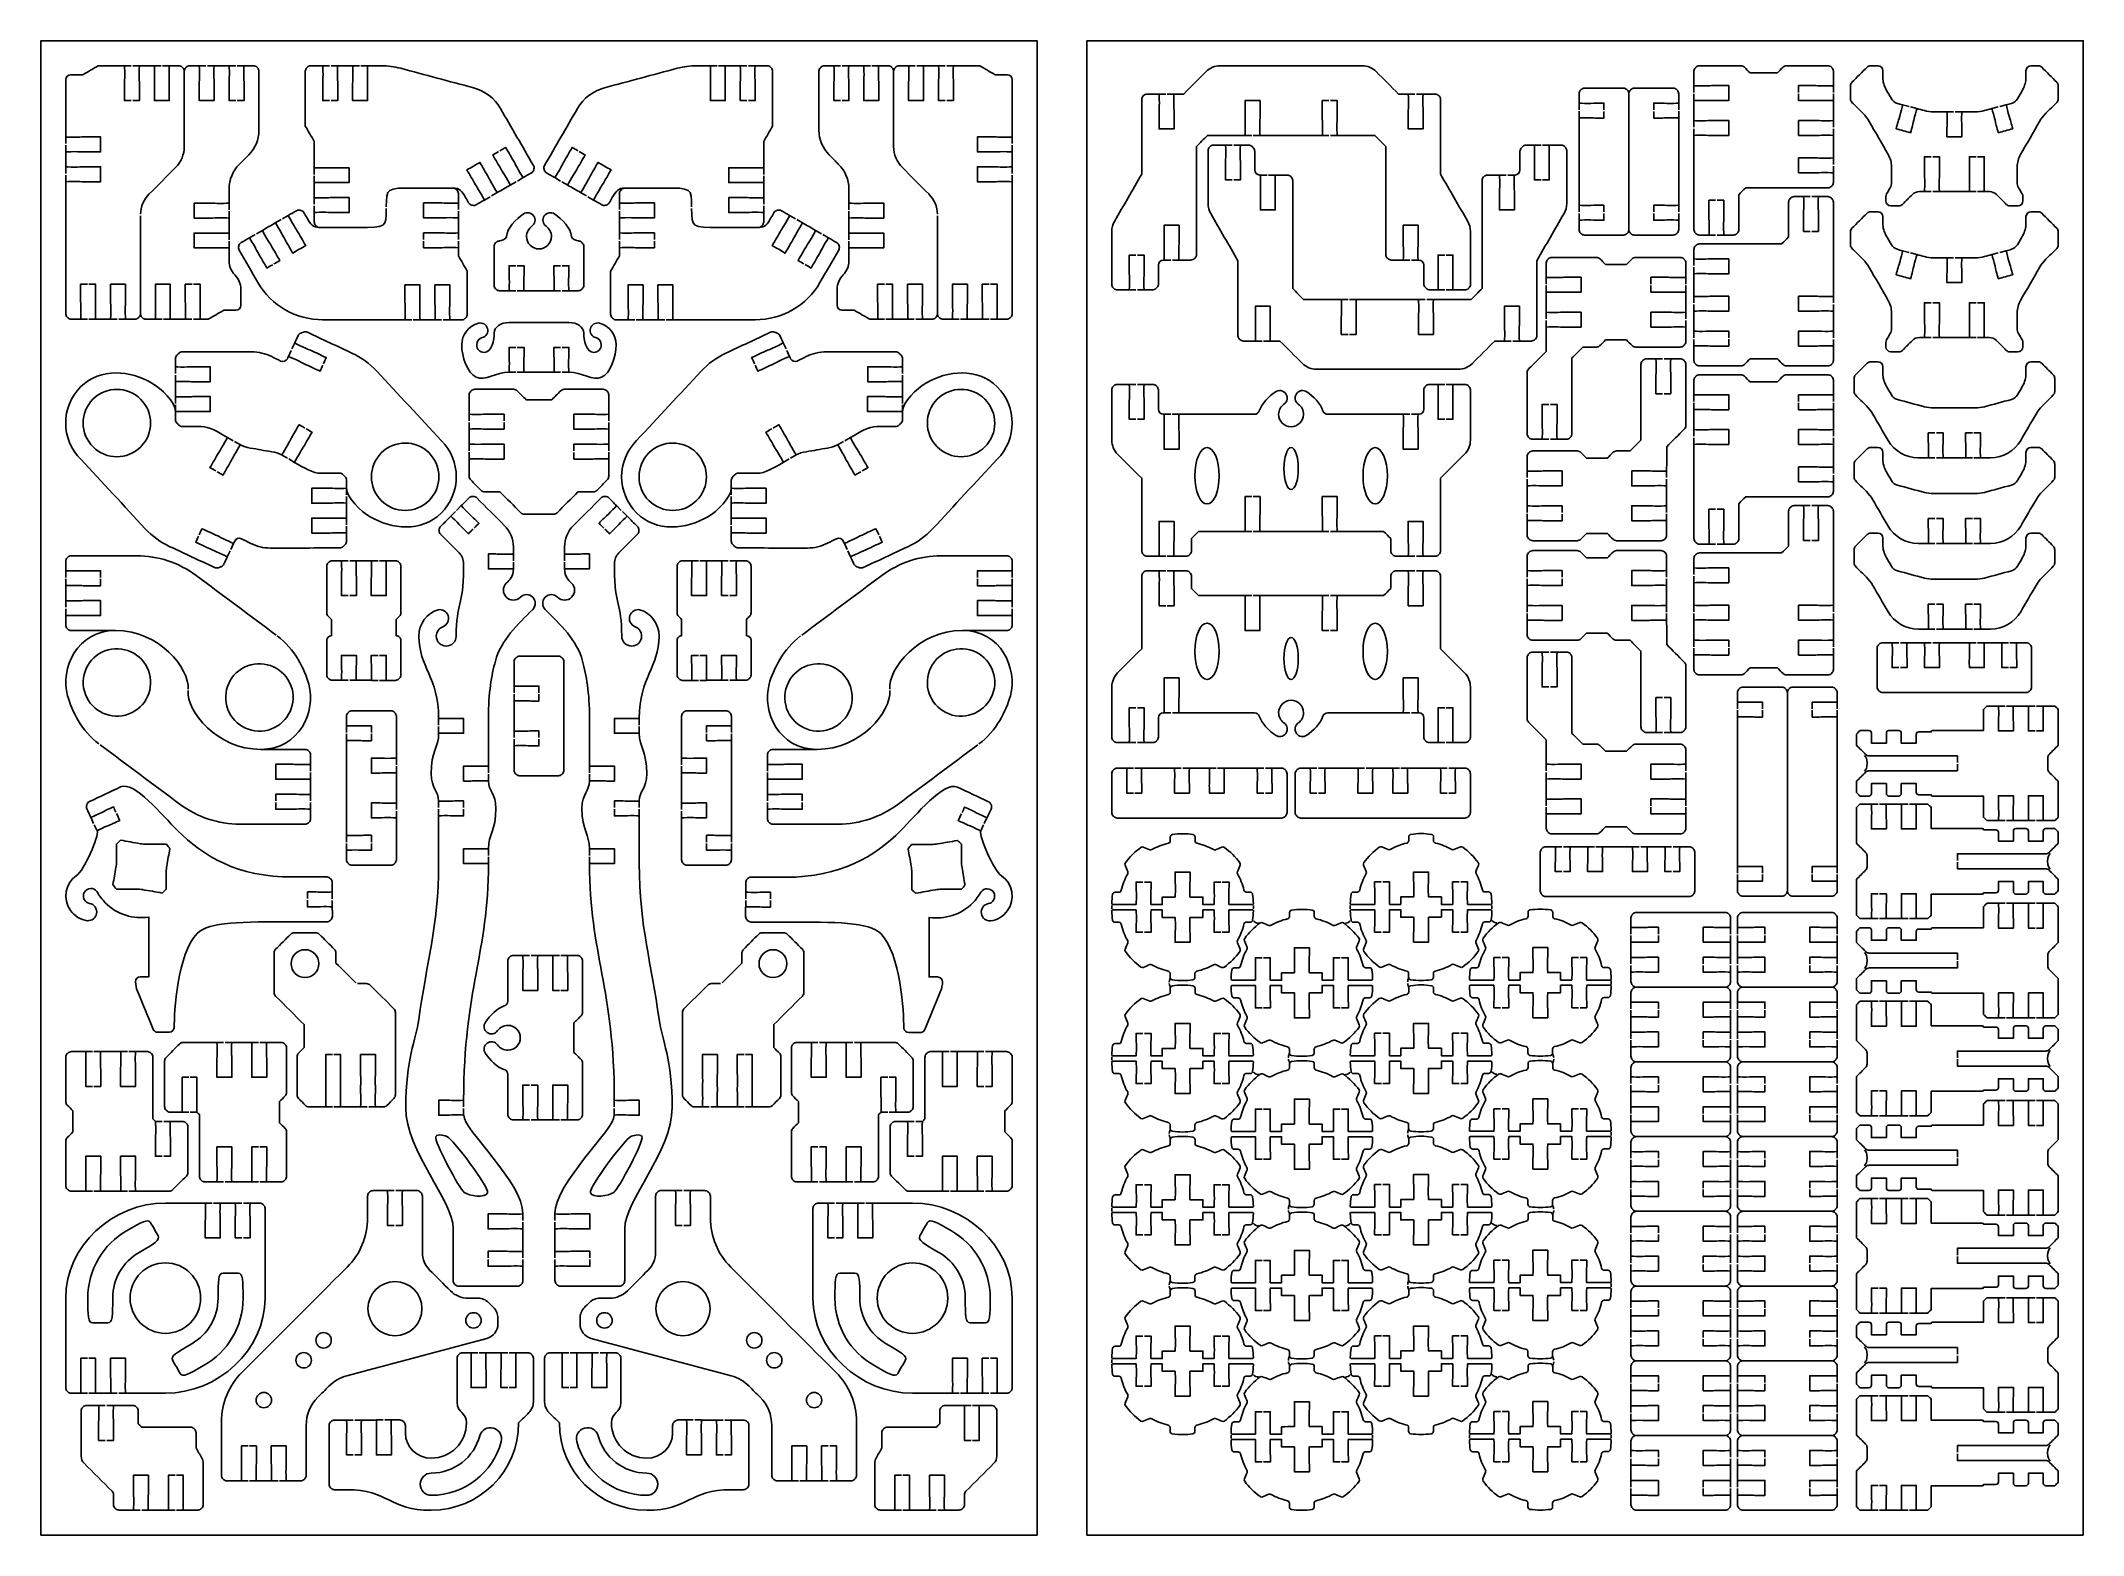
# Model space of a CAD drawing. Extents: x 0 to 410, y 0 to 300.
import ezdxf

# ---------------------------------------------------------------- set-up
doc = ezdxf.new("R2010")
doc.units = 0
doc.header["$MEASUREMENT"] = 0
doc.layers.add('DEFAULT', color=18, linetype='CONTINUOUS')

msp = doc.modelspace()

# ---------------------------------------------------------------- linework, layer by layer
at = {"layer": 'DEFAULT', "color": 18}
for points in [[(200.18, 0.18), (0.18, 0.18), (0.18, 300.18), (200.18, 300.18)], [(410.18, 0.18), (210.18, 0.18), (210.18, 300.18), (410.18, 300.18)]]:
    msp.add_lwpolyline(points, close=True, dxfattribs=at)
at = {"layer": 'DEFAULT', "color": 1}
for points in [[(18.31, 295.17), (16.97, 295.17)], [(19.97, 295.17), (18.62, 295.17)], [(24.32, 295.17), (22.97, 295.17)], [(25.97, 295.17), (24.62, 295.17)], [(33.31, 295.17), (31.97, 295.17)], [(34.97, 295.17), (33.62, 295.17)], [(39.32, 295.17), (37.97, 295.17)], [(40.97, 295.17), (39.62, 295.17)], [(58.13, 295.17), (56.77, 295.17)], [(59.77, 295.17), (58.43, 295.17)], [(64.13, 295.17), (62.78, 295.17)], [(65.78, 295.17), (64.43, 295.17)], [(135.92, 295.17), (134.58, 295.17)], [(137.57, 295.17), (136.22, 295.17)], [(141.93, 295.17), (140.58, 295.17)], [(143.58, 295.17), (142.23, 295.17)], [(160.73, 295.17), (159.38, 295.17)], [(162.38, 295.17), (161.03, 295.17)], [(166.74, 295.17), (165.39, 295.17)], [(168.39, 295.17), (167.03, 295.17)], [(175.73, 295.17), (174.39, 295.17)], [(177.39, 295.17), (176.03, 295.17)], [(181.74, 295.17), (180.39, 295.17)], [(183.39, 295.17), (182.04, 295.17)], [(332.04, 289.83), (332.04, 291.18)], [(360.04, 289.83), (360.04, 291.18)], [(226.02, 289.5), (224.67, 289.5)], [(227.67, 289.5), (226.32, 289.5)], [(276.03, 289.5), (274.68, 289.5)], [(277.68, 289.5), (276.33, 289.5)], [(308.99, 286.33), (308.99, 287.67)], [(328.98, 286.33), (328.98, 287.67)], [(332.04, 288.17), (332.04, 289.53)], [(360.04, 288.17), (360.04, 289.53)], [(375.23, 286.99), (373.93, 287.34)], [(394.74, 287.34), (393.43, 286.99)], [(308.99, 284.67), (308.99, 286.03)], [(328.98, 284.67), (328.98, 286.03)], [(332.04, 282.83), (332.04, 284.18)], [(360.04, 282.83), (360.04, 284.18)], [(376.82, 286.57), (375.52, 286.91)], [(384.18, 285.93), (382.83, 285.93)], [(385.83, 285.93), (384.48, 285.93)], [(393.14, 286.91), (391.84, 286.57)], [(5.18, 279.54), (5.18, 280.89)], [(5.18, 277.89), (5.18, 279.24)], [(195.18, 279.54), (195.18, 280.89)], [(195.18, 277.89), (195.18, 279.24)], [(239.35, 279.25), (238, 279.25)], [(241, 279.25), (239.65, 279.25)], [(243.28, 281.18), (241.93, 281.18)], [(244.93, 281.18), (243.58, 281.18)], [(258.77, 281.18), (257.42, 281.18)], [(260.42, 281.18), (259.07, 281.18)], [(301.35, 279.24), (300, 279.24)], [(303, 279.24), (301.65, 279.24)], [(332.04, 281.18), (332.04, 282.53)], [(360.04, 281.18), (360.04, 282.53)], [(5.17, 273.54), (5.17, 274.89)], [(55.06, 273.36), (55.06, 274.71)], [(145.29, 273.36), (145.29, 274.71)], [(195.18, 273.54), (195.18, 274.89)], [(360.04, 275.33), (360.04, 276.68)], [(360.04, 273.68), (360.04, 275.03)], [(5.17, 271.89), (5.17, 273.24)], [(55.06, 271.71), (55.06, 273.06)], [(95.58, 271.88), (94.41, 271.21)], [(97.01, 272.71), (95.84, 272.03)], [(104.51, 272.03), (103.34, 272.71)], [(105.94, 271.21), (104.77, 271.88)], [(145.29, 271.71), (145.29, 273.06)], [(195.18, 271.89), (195.18, 273.24)], [(246.35, 273.24), (245, 273.24)], [(248, 273.24), (246.65, 273.24)], [(294.35, 273.24), (293, 273.24)], [(296, 273.24), (294.65, 273.24)], [(37.96, 266.25), (37.96, 267.6)], [(55.06, 267.36), (55.06, 268.7)], [(55.06, 265.71), (55.06, 267.06)], [(83.99, 266.29), (83.99, 267.64)], [(90.38, 268.88), (89.21, 268.21)], [(91.81, 269.71), (90.64, 269.04)], [(109.71, 269.04), (108.54, 269.71)], [(111.14, 268.21), (109.97, 268.88)], [(116.36, 266.29), (116.36, 267.64)], [(145.29, 267.36), (145.29, 268.7)], [(145.29, 265.71), (145.29, 267.06)], [(162.39, 266.25), (162.39, 267.6)], [(308.99, 265.83), (308.99, 267.18)], [(328.98, 265.83), (328.98, 267.18)], [(355.39, 268.91), (354.04, 268.91)], [(357.04, 268.91), (355.69, 268.91)], [(379.68, 269.91), (378.32, 269.91)], [(381.33, 269.91), (379.98, 269.91)], [(388.68, 269.91), (387.33, 269.91)], [(390.33, 269.91), (388.98, 269.91)], [(37.96, 264.6), (37.96, 265.95)], [(48.42, 264.31), (47.25, 263.63)], [(49.85, 265.13), (48.68, 264.46)], [(83.99, 264.64), (83.99, 265.99)], [(116.36, 264.64), (116.36, 265.99)], [(151.68, 264.46), (150.5, 265.13)], [(153.1, 263.63), (151.94, 264.31)], [(162.39, 264.6), (162.39, 265.95)], [(308.99, 264.18), (308.99, 265.53)], [(328.98, 264.18), (328.98, 265.53)], [(37.96, 260.24), (37.96, 261.59)], [(37.96, 258.59), (37.96, 259.94)], [(43.22, 261.31), (42.05, 260.63)], [(44.65, 262.13), (43.48, 261.46)], [(83.99, 260.28), (83.99, 261.63)], [(83.99, 258.63), (83.99, 259.98)], [(116.36, 260.28), (116.36, 261.63)], [(116.36, 258.63), (116.36, 259.98)], [(156.87, 261.46), (155.7, 262.13)], [(158.3, 260.63), (157.14, 261.31)], [(162.4, 260.24), (162.4, 261.59)], [(162.4, 258.59), (162.4, 259.94)], [(336.4, 261.18), (335.05, 261.18)], [(338.05, 261.18), (336.7, 261.18)], [(227.03, 256.17), (225.68, 256.17)], [(228.68, 256.17), (227.33, 256.17)], [(275.03, 256.17), (273.68, 256.17)], [(276.67, 256.17), (275.33, 256.17)], [(332.04, 255.05), (332.04, 256.4)], [(332.04, 253.4), (332.04, 254.75)], [(375.23, 257.69), (373.93, 258.04)], [(376.82, 257.27), (375.52, 257.62)], [(384.18, 256.63), (382.83, 256.63)], [(385.83, 256.63), (384.48, 256.63)], [(393.14, 257.62), (391.84, 257.27)], [(394.74, 258.04), (393.43, 257.69)], [(220.03, 250.17), (218.67, 250.17)], [(221.67, 250.17), (220.33, 250.17)], [(282.03, 250.18), (280.68, 250.18)], [(283.67, 250.18), (282.33, 250.18)], [(302.4, 251.35), (302.4, 252.7)], [(302.4, 249.7), (302.4, 251.05)], [(330.4, 251.35), (330.4, 252.7)], [(330.4, 249.7), (330.4, 251.05)], [(95.53, 250.01), (94.18, 250.01)], [(97.18, 250.01), (95.83, 250.01)], [(104.53, 250.01), (103.18, 250.01)], [(106.17, 250.01), (104.83, 250.01)], [(262.61, 248.24), (261.25, 248.24)], [(264.25, 248.24), (262.91, 248.24)], [(278.1, 248.24), (276.75, 248.24)], [(279.75, 248.24), (278.4, 248.24)], [(332.04, 247.55), (332.04, 248.9)], [(332.04, 245.9), (332.04, 247.25)], [(360.04, 247.55), (360.04, 248.9)], [(360.04, 245.9), (360.04, 247.25)], [(9.52, 244.3), (8.17, 244.3)], [(11.17, 244.3), (9.82, 244.3)], [(15.52, 244.3), (14.17, 244.3)], [(17.17, 244.3), (15.82, 244.3)], [(24.52, 244.3), (23.17, 244.3)], [(26.17, 244.3), (24.82, 244.3)], [(30.52, 244.3), (29.17, 244.3)], [(32.18, 244.3), (30.82, 244.3)], [(74.63, 244.18), (73.28, 244.18)], [(76.28, 244.18), (74.93, 244.18)], [(80.63, 244.18), (79.29, 244.18)], [(82.28, 244.18), (80.93, 244.18)], [(119.42, 244.18), (118.07, 244.18)], [(121.07, 244.18), (119.72, 244.18)], [(125.42, 244.18), (124.07, 244.18)], [(127.07, 244.18), (125.72, 244.18)], [(169.53, 244.3), (168.18, 244.3)], [(171.18, 244.3), (169.83, 244.3)], [(175.53, 244.3), (174.18, 244.3)], [(177.18, 244.3), (175.83, 244.3)], [(184.53, 244.3), (183.18, 244.3)], [(186.18, 244.3), (184.83, 244.3)], [(190.53, 244.3), (189.18, 244.3)], [(192.18, 244.3), (190.83, 244.3)], [(302.4, 244.35), (302.4, 245.7)], [(302.4, 242.7), (302.4, 244.05)], [(330.4, 244.35), (330.4, 245.7)], [(330.4, 242.7), (330.4, 244.05)], [(332.04, 240.55), (332.04, 241.9)], [(360.04, 240.55), (360.04, 241.9)], [(50.44, 238.04), (49.87, 236.82)], [(51.14, 239.54), (50.57, 238.32)], [(149.79, 238.32), (149.22, 239.54)], [(150.48, 236.82), (149.91, 238.04)], [(245.35, 239.91), (244, 239.91)], [(247, 239.91), (245.65, 239.91)], [(295.35, 239.91), (294.01, 239.91)], [(297.01, 239.91), (295.65, 239.91)], [(332.04, 238.91), (332.04, 240.25)], [(360.04, 238.91), (360.04, 240.25)], [(379.68, 240.61), (378.32, 240.61)], [(381.33, 240.61), (379.98, 240.61)], [(388.68, 240.61), (387.33, 240.61)], [(390.33, 240.61), (388.98, 240.61)], [(27.18, 233.39), (27.18, 234.74)], [(173.17, 233.39), (173.17, 234.74)], [(325.75, 236.34), (324.4, 236.34)], [(327.4, 236.34), (326.05, 236.34)], [(27.18, 231.74), (27.18, 233.09)], [(95.53, 233.64), (94.18, 233.64)], [(97.18, 233.64), (95.83, 233.64)], [(104.53, 233.64), (103.18, 233.64)], [(106.17, 233.64), (104.83, 233.64)], [(173.17, 231.74), (173.17, 233.09)], [(220.03, 231.2), (218.67, 231.2)], [(221.67, 231.2), (220.33, 231.2)], [(282.03, 231.2), (280.68, 231.2)], [(283.67, 231.2), (282.33, 231.2)], [(27.18, 227.39), (27.18, 228.74)], [(27.18, 227.09), (27.18, 225.92), (27.18, 225.74)], [(173.17, 227.39), (173.17, 228.74)], [(173.17, 227.09), (173.17, 225.94), (173.17, 225.74)], [(332.04, 227.79), (332.04, 229.14)], [(332.04, 226.14), (332.04, 227.49)], [(360.04, 227.79), (360.04, 229.14)], [(360.04, 226.14), (360.04, 227.49)], [(86.17, 223.87), (86.17, 225.22)], [(86.17, 222.22), (86.17, 223.57)], [(114.18, 223.87), (114.18, 225.22)], [(114.18, 222.22), (114.18, 223.57)], [(227.02, 225.2), (225.67, 225.2)], [(228.67, 225.2), (227.32, 225.2)], [(275.02, 225.2), (273.67, 225.2)], [(276.67, 225.2), (275.32, 225.2)], [(332.04, 220.79), (332.04, 222.14)], [(360.04, 220.79), (360.04, 222.14)], [(38.8, 219.88), (37.63, 220.56)], [(40.23, 219.06), (39.06, 219.73)], [(86.17, 217.87), (86.17, 219.22)], [(86.17, 216.21), (86.17, 217.57)], [(114.18, 217.87), (114.18, 219.22)], [(114.18, 216.21), (114.18, 217.57)], [(161.29, 219.73), (160.12, 219.06)], [(162.72, 220.56), (161.55, 219.88)], [(302.92, 220.2), (301.57, 220.2)], [(304.57, 220.2), (303.22, 220.2)], [(332.04, 219.14), (332.04, 220.49)], [(360.04, 219.14), (360.04, 220.49)], [(49.69, 216.37), (48.52, 217.05)], [(51.12, 215.55), (49.95, 216.23)], [(150.4, 216.23), (149.23, 215.55)], [(151.83, 217.05), (150.66, 216.38)], [(298.56, 212.49), (298.56, 213.83)], [(326.56, 212.49), (326.56, 213.83)], [(360.04, 213.29), (360.04, 214.64)], [(380.43, 216.48), (379.08, 216.48)], [(382.08, 216.48), (380.73, 216.48)], [(387.93, 216.48), (386.58, 216.48)], [(389.58, 216.48), (388.23, 216.48)], [(61.56, 209.02), (61.56, 210.37)], [(138.79, 209.02), (138.79, 210.37)], [(298.56, 210.83), (298.56, 212.19)], [(326.56, 210.83), (326.56, 212.19)], [(360.04, 211.64), (360.04, 212.99)], [(61.56, 207.37), (61.56, 208.72)], [(83.43, 205.69), (82.47, 204.74)], [(84.59, 206.86), (83.64, 205.9)], [(116.71, 205.9), (115.76, 206.86)], [(117.88, 204.74), (116.93, 205.69)], [(138.79, 207.37), (138.79, 208.72)], [(298.56, 205.49), (298.56, 206.83)], [(298.56, 203.84), (298.56, 205.19)], [(326.56, 205.49), (326.56, 206.83)], [(326.56, 203.84), (326.56, 205.19)], [(355.39, 206.87), (354.04, 206.87)], [(357.04, 206.87), (355.69, 206.87)], [(61.57, 203.02), (61.57, 204.36)], [(61.57, 201.37), (61.57, 202.72)], [(138.79, 203.02), (138.79, 204.36), (138.79, 204.36)], [(138.79, 201.37), (138.79, 201.37), (138.79, 202.72)], [(243.28, 201.69), (241.93, 201.69)], [(244.92, 201.69), (243.58, 201.69)], [(258.77, 201.69), (257.42, 201.69)], [(260.42, 201.69), (259.07, 201.69)], [(38.18, 197.8), (37.61, 196.57)], [(38.88, 199.29), (38.31, 198.07)], [(95.03, 195.81), (95.03, 197.16)], [(105.32, 195.81), (105.32, 197.16)], [(162.05, 198.07), (161.48, 199.29)], [(162.74, 196.57), (162.17, 197.8)], [(336.4, 199.14), (335.05, 199.14)], [(338.05, 199.14), (336.7, 199.14)], [(380.43, 199.28), (379.08, 199.28)], [(382.08, 199.28), (380.73, 199.28)], [(387.93, 199.28), (386.58, 199.28)], [(389.58, 199.28), (388.23, 199.28)], [(5.18, 192.45), (5.18, 193.8)], [(61.88, 195.8), (60.52, 195.8)], [(63.52, 195.8), (62.18, 195.8)], [(67.88, 195.79), (66.53, 195.79)], [(69.52, 195.79), (68.18, 195.79)], [(95.03, 194.16), (95.03, 195.51)], [(105.32, 194.16), (105.32, 195.51)], [(132.18, 195.79), (130.83, 195.79)], [(133.83, 195.79), (132.48, 195.79)], [(136.83, 195.8), (136.83, 195.8), (138.18, 195.8)], [(139.83, 195.8), (138.48, 195.8)], [(195.18, 192.45), (195.18, 193.8)], [(226.02, 196.7), (224.67, 196.7)], [(226.02, 193.78), (224.67, 193.78)], [(227.67, 196.7), (226.32, 196.7)], [(227.67, 193.78), (226.32, 193.78)], [(276.03, 196.7), (274.68, 196.7)], [(276.03, 193.78), (274.68, 193.78)], [(277.68, 196.7), (276.33, 196.7)], [(277.68, 193.78), (276.33, 193.78)], [(298.56, 192.48), (298.56, 193.83)], [(326.56, 192.48), (326.56, 193.83)], [(332.04, 193.02), (332.04, 194.37)], [(332.04, 191.37), (332.04, 192.72)], [(5.18, 190.8), (5.18, 192.15)], [(195.18, 190.8), (195.18, 192.15)], [(243.28, 188.79), (241.93, 188.79)], [(244.92, 188.79), (243.58, 188.79)], [(258.77, 188.79), (257.42, 188.79)], [(260.42, 188.79), (259.07, 188.79)], [(298.56, 190.83), (298.56, 192.18)], [(326.56, 190.83), (326.56, 192.18)], [(5.18, 186.45), (5.18, 187.79)], [(5.18, 184.8), (5.18, 186.15)], [(195.18, 186.45), (195.18, 187.79)], [(195.18, 184.8), (195.18, 186.15)], [(298.56, 185.48), (298.56, 186.83)], [(298.56, 183.83), (298.56, 185.18)], [(326.56, 185.48), (326.56, 186.83)], [(326.56, 183.83), (326.56, 185.18)], [(332.04, 185.52), (332.04, 186.87)], [(332.04, 183.87), (332.04, 185.22)], [(360.04, 185.52), (360.04, 186.87)], [(360.04, 183.87), (360.04, 185.22)], [(380.43, 182.08), (379.08, 182.08)], [(382.08, 182.08), (380.73, 182.08)], [(387.93, 182.08), (386.58, 182.08)], [(389.58, 182.08), (388.23, 182.08)], [(302.92, 177.46), (301.57, 177.46)], [(304.57, 177.46), (303.22, 177.46)], [(332.04, 178.52), (332.04, 179.87)], [(332.04, 176.87), (332.04, 178.22)], [(360.04, 178.52), (360.04, 179.87)], [(360.04, 176.87), (360.04, 178.22)], [(373.18, 179.35), (371.83, 179.35)], [(374.83, 179.35), (373.48, 179.35)], [(379.68, 179.35), (378.33, 179.35)], [(381.33, 179.35), (379.98, 179.35)], [(388.67, 179.35), (387.33, 179.35)], [(390.33, 179.35), (388.97, 179.35)], [(395.18, 179.35), (393.83, 179.35)], [(396.83, 179.35), (395.48, 179.35)], [(61.88, 171.8), (60.52, 171.8)], [(63.52, 171.8), (62.18, 171.8)], [(67.88, 171.79), (66.53, 171.79)], [(69.52, 171.79), (68.18, 171.79)], [(95.18, 169.29), (95.18, 170.64)], [(95.18, 167.64), (95.18, 168.99)], [(132.18, 171.79), (130.83, 171.79)], [(133.83, 171.79), (132.48, 171.79)], [(136.83, 171.8), (136.83, 171.8), (138.18, 171.8)], [(139.83, 171.8), (138.48, 171.8)], [(80.04, 162.81), (80.04, 164.16)], [(120.32, 162.81), (120.32, 164.16)], [(227.03, 165.28), (225.68, 165.28)], [(228.68, 165.28), (227.33, 165.28)], [(275.03, 165.28), (273.68, 165.28)], [(276.67, 165.28), (275.33, 165.28)], [(340.79, 166.08), (340.79, 167.43)], [(340.79, 164.43), (340.79, 165.79)], [(360.78, 166.08), (360.78, 167.43)], [(360.78, 164.43), (360.78, 165.79)], [(394.52, 166.63), (393.17, 166.63)], [(396.17, 166.63), (394.82, 166.63)], [(400.53, 166.63), (399.18, 166.63)], [(402.18, 166.63), (400.83, 166.63)], [(61.55, 161.33), (61.55, 162.68)], [(61.55, 159.68), (61.55, 161.03)], [(80.04, 161.16), (80.04, 162.51)], [(95.18, 160.29), (95.18, 161.64)], [(95.18, 158.64), (95.18, 159.99)], [(120.32, 161.16), (120.32, 162.51)], [(138.81, 161.33), (138.81, 162.68)], [(138.81, 159.68), (138.81, 161.03)], [(325.75, 161.33), (324.4, 161.33)], [(327.4, 161.33), (326.05, 161.33)], [(71.55, 154.83), (71.55, 156.18)], [(128.81, 154.83), (128.81, 156.18)], [(220.03, 159.28), (218.67, 159.28)], [(221.67, 159.28), (220.33, 159.28)], [(282.03, 159.28), (280.68, 159.28)], [(283.67, 159.28), (282.33, 159.28)], [(54.33, 153.58), (54.33, 154.93)], [(54.33, 151.93), (54.33, 153.28)], [(71.55, 153.18), (71.55, 154.53)], [(90.04, 153.23), (90.04, 154.58)], [(90.04, 151.58), (90.04, 152.93)], [(110.32, 153.23), (110.32, 154.58)], [(110.32, 151.58), (110.32, 152.93)], [(128.81, 153.18), (128.81, 154.53)], [(146.03, 153.58), (146.03, 154.93)], [(146.03, 151.93), (146.03, 153.28)], [(219.52, 154.15), (218.17, 154.15)], [(221.18, 154.15), (219.82, 154.15)], [(229.11, 154.15), (227.76, 154.15)], [(230.76, 154.15), (229.41, 154.15)], [(236.11, 154.15), (234.75, 154.15)], [(237.76, 154.15), (236.41, 154.15)], [(245.7, 154.15), (244.35, 154.15)], [(247.35, 154.15), (246, 154.15)], [(256.35, 154.15), (255, 154.15)], [(258, 154.15), (256.65, 154.15)], [(265.93, 154.15), (264.58, 154.15)], [(267.58, 154.15), (266.23, 154.15)], [(272.93, 154.15), (271.58, 154.15)], [(274.58, 154.15), (273.23, 154.15)], [(282.52, 154.15), (281.17, 154.15)], [(284.17, 154.15), (282.82, 154.15)], [(302.4, 153.61), (302.4, 154.96)], [(302.4, 151.96), (302.4, 153.31)], [(330.4, 153.61), (330.4, 154.96)], [(330.4, 151.96), (330.4, 153.31)], [(54.33, 147.57), (54.33, 148.92)], [(146.03, 147.57), (146.03, 148.92)], [(302.4, 146.61), (302.4, 147.96)], [(330.4, 146.61), (330.4, 147.96)], [(10.78, 143.07), (10.21, 144.29)], [(54.33, 145.92), (54.33, 147.27)], [(71.55, 145.83), (71.55, 147.18)], [(71.55, 144.18), (71.55, 145.53)], [(80.04, 146.23), (80.04, 147.58)], [(80.04, 144.58), (80.04, 145.93)], [(120.31, 146.23), (120.31, 147.58)], [(120.31, 144.58), (120.31, 145.93)], [(128.81, 145.83), (128.81, 147.18)], [(128.81, 144.18), (128.81, 145.53)], [(146.03, 145.92), (146.03, 147.27)], [(190.14, 144.29), (189.57, 143.07)], [(302.4, 144.96), (302.4, 146.31)], [(330.4, 144.96), (330.4, 146.31)], [(369.02, 146.96), (367.67, 146.96)], [(370.67, 146.96), (369.32, 146.96)], [(375.03, 146.96), (373.68, 146.96)], [(376.68, 146.96), (375.33, 146.96)], [(394.52, 143.63), (393.17, 143.63)], [(396.17, 143.63), (394.82, 143.63)], [(400.53, 143.63), (399.18, 143.63)], [(402.18, 143.63), (400.83, 143.63)], [(11.48, 141.57), (10.91, 142.79)], [(61.55, 139.33), (61.55, 140.68)], [(138.81, 139.33), (138.81, 140.68)], [(189.45, 142.79), (188.88, 141.57)], [(61.55, 137.68), (61.55, 139.03)], [(90.03, 136.65), (90.03, 138)], [(90.03, 135), (90.03, 136.35)], [(110.32, 136.65), (110.32, 138)], [(110.32, 135), (110.32, 136.35)], [(138.81, 137.68), (138.81, 139.03)], [(305.55, 138.38), (304.2, 138.38)], [(307.2, 138.38), (305.85, 138.38)], [(312.05, 138.38), (310.7, 138.38)], [(313.7, 138.38), (312.35, 138.38)], [(321.05, 138.38), (319.7, 138.38)], [(322.7, 138.38), (321.35, 138.38)], [(327.55, 138.38), (326.2, 138.38)], [(329.2, 138.38), (327.85, 138.38)], [(340.79, 133.09), (340.79, 134.44)], [(340.79, 131.44), (340.79, 132.79)], [(360.78, 133.09), (360.78, 134.44)], [(360.78, 131.44), (360.78, 132.79)], [(58.67, 127.92), (58.67, 129.27)], [(58.67, 126.27), (58.67, 127.62)], [(141.68, 129.27), (141.68, 129.26), (141.68, 127.92)], [(141.68, 126.27), (141.68, 127.62)], [(215.18, 126.58), (215.18, 125.91)], [(243.6, 126.58), (243.6, 125.91)], [(263.05, 126.61), (263.05, 125.94)], [(291.47, 126.61), (291.47, 125.94)], [(369.02, 123.96), (367.67, 123.96)], [(370.67, 123.96), (369.32, 123.96)], [(375.03, 123.96), (373.68, 123.96)], [(376.68, 123.96), (375.33, 123.96)], [(394.52, 127.04), (393.17, 127.04)], [(396.17, 127.04), (394.82, 127.04)], [(400.53, 127.04), (399.18, 127.04)], [(402.18, 127.04), (400.83, 127.04)], [(319.4, 120.86), (319.4, 122.21)], [(319.4, 119.21), (319.4, 120.56)], [(339.4, 120.86), (339.4, 122.21)], [(339.4, 119.21), (339.4, 120.56)], [(340.79, 120.86), (340.79, 122.21)], [(340.79, 119.21), (340.79, 120.56)], [(360.78, 120.86), (360.78, 122.21)], [(360.78, 119.21), (360.78, 120.56)], [(98.29, 116.55), (96.94, 116.55)], [(99.94, 116.55), (98.59, 116.55)], [(104.29, 116.55), (102.94, 116.55)], [(105.94, 116.55), (104.59, 116.55)], [(319.4, 114.85), (319.4, 116.2)], [(339.4, 114.85), (339.4, 116.2)], [(340.79, 114.85), (340.79, 116.2)], [(360.78, 114.85), (360.78, 116.2)], [(315.41, 111.43), (315.41, 110.76)], [(319.4, 113.2), (319.4, 114.55)], [(339.4, 113.2), (339.4, 114.55)], [(340.79, 113.2), (340.79, 114.55)], [(360.78, 113.2), (360.78, 114.55)], [(319.4, 105.85), (319.4, 107.2)], [(339.4, 105.85), (339.4, 107.2)], [(340.79, 105.85), (340.79, 107.2)], [(360.78, 105.85), (360.78, 107.2)], [(369.02, 107.36), (367.67, 107.36)], [(370.67, 107.36), (369.32, 107.36)], [(375.03, 107.36), (373.68, 107.36)], [(376.68, 107.36), (375.33, 107.36)], [(319.4, 104.2), (319.4, 105.55)], [(339.4, 104.2), (339.4, 105.55)], [(340.79, 104.2), (340.79, 105.55)], [(360.78, 104.2), (360.78, 105.55)], [(394.52, 104.04), (393.17, 104.04)], [(396.17, 104.04), (394.82, 104.04)], [(400.53, 104.04), (399.18, 104.04)], [(402.18, 104.04), (400.83, 104.04)], [(36.87, 99.11), (35.52, 99.11)], [(38.52, 99.11), (37.17, 99.11)], [(43.87, 99.11), (42.52, 99.11)], [(45.52, 99.11), (44.17, 99.11)], [(156.19, 99.11), (154.84, 99.11)], [(157.84, 99.11), (156.49, 99.11)], [(163.19, 99.11), (161.84, 99.11)], [(164.84, 99.11), (163.49, 99.11)], [(319.4, 99.85), (319.4, 101.2)], [(319.4, 98.2), (319.4, 99.55)], [(339.4, 99.85), (339.4, 101.2)], [(339.4, 98.2), (339.4, 99.55)], [(340.79, 99.85), (340.79, 101.2)], [(340.79, 98.2), (340.79, 99.55)], [(360.78, 99.85), (360.78, 101.2)], [(360.78, 98.2), (360.78, 99.55)], [(10.54, 97.25), (9.2, 97.25)], [(12.19, 97.25), (10.84, 97.25)], [(17.54, 97.25), (16.19, 97.25)], [(19.19, 97.25), (17.84, 97.25)], [(182.51, 97.25), (181.16, 97.25)], [(184.16, 97.25), (182.81, 97.25)], [(189.51, 97.25), (188.16, 97.25)], [(191.16, 97.25), (189.81, 97.25)], [(215.18, 96.2), (215.18, 95.53)], [(319.4, 90.85), (319.4, 92.2)], [(319.4, 89.2), (319.4, 90.55)], [(339.4, 90.85), (339.4, 92.2)], [(339.4, 89.2), (339.4, 90.55)], [(340.79, 90.85), (340.79, 92.2)], [(340.79, 89.2), (340.79, 90.55)], [(360.78, 90.85), (360.78, 92.2)], [(360.78, 89.2), (360.78, 90.55)], [(58.71, 86.15), (57.36, 86.15)], [(60.36, 86.15), (59.01, 86.15)], [(65.71, 86.15), (64.36, 86.15)], [(67.36, 86.15), (66.01, 86.15)], [(85.05, 86.15), (85.05, 87.5)], [(115.3, 86.15), (115.3, 87.5)], [(134.35, 86.15), (133, 86.15)], [(135.99, 86.15), (134.65, 86.15)], [(141.35, 86.15), (139.99, 86.15)], [(142.99, 86.15), (141.65, 86.15)], [(319.4, 84.84), (319.4, 86.19)], [(339.4, 84.84), (339.4, 86.19)], [(340.79, 84.84), (340.79, 86.19)], [(360.78, 84.84), (360.78, 86.19)], [(394.52, 87.44), (393.17, 87.44)], [(396.17, 87.44), (394.82, 87.44)], [(400.53, 87.44), (399.18, 87.44)], [(402.18, 87.44), (400.83, 87.44)], [(24.54, 83.25), (23.19, 83.25)], [(26.19, 83.25), (24.84, 83.25)], [(29.87, 85.11), (28.52, 85.11)], [(31.52, 85.11), (30.17, 85.11)], [(85.05, 84.5), (85.05, 85.85)], [(98.29, 83.55), (96.94, 83.55)], [(99.94, 83.55), (98.59, 83.55)], [(104.29, 83.55), (102.94, 83.55)], [(105.94, 83.55), (104.59, 83.55)], [(115.3, 84.5), (115.3, 85.85)], [(170.18, 85.11), (168.83, 85.11)], [(171.83, 85.11), (170.48, 85.11)], [(175.52, 83.25), (174.16, 83.25)], [(177.16, 83.25), (175.82, 83.25)], [(319.4, 83.2), (319.4, 84.54)], [(339.4, 83.2), (339.4, 84.54)], [(340.79, 83.2), (340.79, 84.54)], [(360.78, 83.2), (360.78, 84.54)], [(369.02, 84.36), (367.67, 84.36)], [(370.67, 84.36), (369.32, 84.36)], [(375.03, 84.36), (373.68, 84.36)], [(376.68, 84.36), (375.33, 84.36)], [(315.41, 81.05), (315.41, 80.38)], [(319.4, 75.84), (319.4, 77.2)], [(319.4, 74.2), (319.4, 75.54)], [(339.4, 75.84), (339.4, 77.2)], [(339.4, 74.2), (339.4, 75.54)], [(340.79, 75.84), (340.79, 77.2)], [(340.79, 74.2), (340.79, 75.54)], [(360.78, 75.84), (360.78, 77.2)], [(360.78, 74.2), (360.78, 75.54)], [(36.87, 71.11), (35.52, 71.11)], [(38.52, 71.11), (37.17, 71.11)], [(43.87, 71.11), (42.52, 71.11)], [(45.52, 71.11), (44.17, 71.11)], [(156.19, 71.11), (154.84, 71.11)], [(157.84, 71.11), (156.49, 71.11)], [(163.19, 71.11), (161.84, 71.11)], [(164.84, 71.11), (163.49, 71.11)], [(319.4, 69.84), (319.4, 71.19)], [(339.4, 69.84), (339.4, 71.19)], [(340.79, 69.84), (340.79, 71.19)], [(360.78, 69.84), (360.78, 71.19)], [(10.54, 69.25), (9.2, 69.25)], [(12.19, 69.25), (10.84, 69.25)], [(17.54, 69.25), (16.19, 69.25)], [(19.19, 69.25), (17.84, 69.25)], [(34.54, 66.86), (33.19, 66.86)], [(36.19, 66.86), (34.84, 66.86)], [(40.54, 66.85), (39.19, 66.85)], [(42.19, 66.85), (40.84, 66.85)], [(71.11, 69.36), (69.77, 69.36)], [(72.77, 69.36), (71.41, 69.36)], [(128.93, 69.36), (127.59, 69.36)], [(130.59, 69.36), (129.23, 69.36)], [(159.51, 66.85), (158.17, 66.85)], [(161.16, 66.85), (159.81, 66.85)], [(165.51, 66.86), (164.16, 66.86)], [(167.16, 66.86), (165.81, 66.86)], [(182.51, 69.25), (181.16, 69.25)], [(184.16, 69.25), (182.81, 69.25)], [(189.51, 69.25), (188.16, 69.25)], [(191.16, 69.25), (189.81, 69.25)], [(215.18, 65.82), (215.18, 65.15)], [(319.4, 68.19), (319.4, 69.54)], [(339.4, 68.19), (339.4, 69.54)], [(340.79, 68.19), (340.79, 69.54)], [(360.78, 68.19), (360.78, 69.54)], [(369.02, 67.77), (367.67, 67.77)], [(370.67, 67.77), (369.32, 67.77)], [(375.03, 67.77), (373.68, 67.77)], [(376.68, 67.77), (375.33, 67.77)], [(96.96, 63.32), (96.96, 64.67)], [(96.96, 61.67), (96.96, 63.02)], [(103.39, 63.32), (103.39, 64.67)], [(103.39, 61.67), (103.39, 63.02)], [(319.4, 60.84), (319.4, 62.19)], [(339.4, 60.84), (339.4, 62.19)], [(340.79, 60.84), (340.79, 62.19)], [(360.78, 60.84), (360.78, 62.19)], [(394.52, 64.44), (393.17, 64.44)], [(396.17, 64.44), (394.82, 64.44)], [(400.53, 64.44), (399.18, 64.44)], [(402.18, 64.44), (400.83, 64.44)], [(319.4, 59.19), (319.4, 60.54)], [(339.4, 59.19), (339.4, 60.54)], [(340.79, 59.19), (340.79, 60.54)], [(360.78, 59.19), (360.78, 60.54)], [(96.96, 55.83), (96.96, 57.18)], [(96.96, 54.18), (96.96, 55.53)], [(103.39, 55.83), (103.39, 57.18)], [(103.39, 54.18), (103.39, 55.53)], [(319.4, 54.84), (319.4, 56.19)], [(319.4, 53.19), (319.4, 54.54)], [(339.4, 54.84), (339.4, 56.19)], [(339.4, 53.19), (339.4, 54.54)], [(340.79, 54.84), (340.79, 56.19)], [(340.79, 53.19), (340.79, 54.54)], [(360.78, 54.84), (360.78, 56.19)], [(360.78, 53.19), (360.78, 54.54)], [(315.41, 50.67), (315.41, 50)], [(319.4, 45.84), (319.4, 47.19)], [(319.4, 44.19), (319.4, 45.54)], [(339.4, 45.84), (339.4, 47.19)], [(339.4, 44.19), (339.4, 45.54)], [(340.79, 45.84), (340.79, 47.19)], [(340.79, 44.19), (340.79, 45.54)], [(360.78, 45.84), (360.78, 47.19)], [(360.78, 44.19), (360.78, 45.54)], [(394.52, 47.85), (393.17, 47.85)], [(396.17, 47.85), (394.82, 47.85)], [(400.53, 47.85), (399.18, 47.85)], [(402.18, 47.85), (400.83, 47.85)], [(319.4, 39.83), (319.4, 41.18)], [(339.4, 39.83), (339.4, 41.18)], [(340.79, 39.83), (340.79, 41.18)], [(360.78, 39.83), (360.78, 41.18)], [(369.02, 44.77), (367.67, 44.77)], [(370.67, 44.77), (369.32, 44.77)], [(375.03, 44.77), (373.68, 44.77)], [(376.68, 44.77), (375.33, 44.77)], [(319.4, 38.19), (319.4, 39.53)], [(339.4, 38.19), (339.4, 39.53)], [(340.79, 38.19), (340.79, 39.53)], [(360.78, 38.19), (360.78, 39.53)], [(87.89, 36.81), (86.54, 36.81)], [(89.54, 36.81), (88.19, 36.81)], [(93.9, 36.81), (92.55, 36.81)], [(95.55, 36.81), (94.2, 36.81)], [(106.16, 36.81), (104.8, 36.81)], [(107.81, 36.81), (106.46, 36.81)], [(112.16, 36.81), (110.81, 36.81)], [(113.81, 36.81), (112.46, 36.81)], [(215.18, 35.44), (215.18, 34.77)], [(319.4, 30.83), (319.4, 32.18)], [(319.4, 29.19), (319.4, 30.53)], [(339.4, 30.83), (339.4, 32.18)], [(339.4, 29.19), (339.4, 30.53)], [(340.79, 30.83), (340.79, 32.18)], [(340.79, 29.19), (340.79, 30.53)], [(360.78, 30.83), (360.78, 32.18)], [(360.78, 29.19), (360.78, 30.53)], [(9.53, 28.69), (8.19, 28.69)], [(11.18, 28.69), (9.84, 28.69)], [(13.12, 26.21), (11.77, 26.21)], [(14.77, 26.21), (13.42, 26.21)], [(15.53, 28.69), (14.18, 28.69)], [(17.18, 28.69), (15.83, 28.69)], [(184.52, 28.69), (183.17, 28.69)], [(186.17, 28.69), (184.82, 28.69)], [(186.93, 26.21), (185.58, 26.21)], [(188.58, 26.21), (187.23, 26.21)], [(190.52, 28.69), (189.17, 28.69)], [(192.17, 28.69), (190.82, 28.69)], [(319.4, 24.83), (319.4, 26.18)], [(339.4, 24.83), (339.4, 26.18)], [(340.79, 24.83), (340.79, 26.18)], [(360.78, 24.83), (360.78, 26.18)], [(369.02, 28.17), (367.67, 28.17)], [(370.67, 28.17), (369.32, 28.17)], [(375.03, 28.17), (373.68, 28.17)], [(376.68, 28.17), (375.33, 28.17)], [(394.52, 24.85), (393.17, 24.85)], [(396.17, 24.85), (394.82, 24.85)], [(400.53, 24.85), (399.18, 24.85)], [(402.18, 24.85), (400.83, 24.85)], [(62.89, 23.29), (61.54, 23.29)], [(64.55, 23.29), (63.19, 23.29)], [(68.9, 23.3), (67.54, 23.3)], [(70.55, 23.3), (69.2, 23.3)], [(131.16, 23.3), (129.81, 23.3)], [(132.81, 23.3), (131.46, 23.3)], [(137.16, 23.29), (135.81, 23.29)], [(138.81, 23.29), (137.46, 23.29)], [(319.4, 23.18), (319.4, 24.53)], [(339.4, 23.18), (339.4, 24.53)], [(340.79, 23.18), (340.79, 24.53)], [(360.78, 23.18), (360.78, 24.53)], [(239.12, 19.59), (239.12, 20.26)], [(267.54, 19.59), (267.54, 20.26)], [(286.99, 19.62), (286.99, 20.29)], [(315.41, 20.29), (315.41, 19.62)], [(319.4, 15.83), (319.4, 17.18)], [(339.4, 15.83), (339.4, 17.18)], [(340.79, 15.83), (340.79, 17.18)], [(360.78, 15.83), (360.78, 17.18)], [(319.4, 14.18), (319.4, 15.53)], [(339.4, 14.18), (339.4, 15.53)], [(340.79, 14.18), (340.79, 15.53)], [(360.78, 14.18), (360.78, 15.53)], [(41.78, 11.09), (40.44, 11.09)], [(43.44, 11.09), (42.08, 11.09)], [(47.79, 11.08), (46.44, 11.08)], [(49.44, 11.08), (48.09, 11.08)], [(152.26, 11.08), (150.91, 11.08)], [(153.91, 11.08), (152.56, 11.08)], [(158.26, 11.09), (156.92, 11.09)], [(159.92, 11.09), (158.56, 11.09)], [(319.4, 9.83), (319.4, 11.18)], [(319.4, 8.18), (319.4, 9.53)], [(339.4, 9.83), (339.4, 11.18)], [(339.4, 8.18), (339.4, 9.53)], [(340.79, 9.83), (340.79, 11.18)], [(340.79, 8.18), (340.79, 9.53)], [(360.78, 9.83), (360.78, 11.18)], [(360.78, 8.18), (360.78, 9.53)], [(20.12, 5.21), (18.77, 5.21)], [(21.77, 5.21), (20.42, 5.21)], [(27.12, 5.21), (25.77, 5.21)], [(28.77, 5.21), (27.42, 5.21)], [(172.94, 5.21), (171.59, 5.21)], [(174.59, 5.21), (173.24, 5.21)], [(179.94, 5.21), (178.58, 5.21)], [(181.59, 5.21), (180.24, 5.21)], [(369.02, 5.18), (367.67, 5.18)], [(370.67, 5.18), (369.32, 5.18)], [(375.03, 5.18), (373.68, 5.18)], [(376.68, 5.18), (375.33, 5.18)]]:
    msp.add_lwpolyline(points, dxfattribs=at)
for points, knots in [([(18.31, 288.18), (17.86, 288.18), (17.41, 288.18), (16.96, 288.18), (16.96, 289.34), (16.96, 290.51), (16.96, 291.67), (16.97, 292.01), (17.02, 292.46), (17.02, 293.43), (17.02, 294.39), (16.99, 295.17), (16.97, 295.17), (15.21, 295.17), (13.46, 295.18), (11.71, 295.18), (10.67, 294.58), (9.64, 293.98), (8.6, 293.38), (7.79, 293.38), (6.98, 293.38), (6.18, 293.38), (5.63, 293.38), (5.18, 292.94), (5.18, 292.39), (5.18, 288.55), (5.18, 284.72), (5.18, 280.89), (5.18, 280.86), (5.96, 280.84), (6.93, 280.84), (7.89, 280.84), (8.34, 280.89), (8.67, 280.89), (9.84, 280.89), (11.01, 280.89), (12.17, 280.89), (12.17, 279.89), (12.17, 278.88), (12.18, 277.88), (11.01, 277.88), (9.84, 277.88), (8.67, 277.88), (8.34, 277.88), (7.89, 277.94), (6.93, 277.93), (6, 277.93), (5.24, 277.91), (5.17, 277.89), (5.17, 276.89), (5.17, 275.89), (5.17, 274.89), (5.17, 274.86), (5.96, 274.84), (6.92, 274.84), (7.89, 274.84), (8.34, 274.88), (8.68, 274.88), (9.84, 274.88), (11.01, 274.88), (12.18, 274.89), (12.17, 273.88), (12.17, 272.88), (12.17, 271.88), (11.01, 271.88), (9.84, 271.88), (8.67, 271.88), (8.34, 271.88), (7.89, 271.93), (6.92, 271.93), (5.96, 271.93), (5.18, 271.91), (5.17, 271.88), (5.17, 263.06), (5.17, 254.23), (5.17, 245.41), (5.17, 245.15), (5.28, 244.89), (5.46, 244.7), (5.5, 244.67), (5.53, 244.63), (5.57, 244.6), (5.76, 244.41), (6.01, 244.3), (6.27, 244.3), (6.91, 244.3), (7.54, 244.3), (8.17, 244.3), (8.2, 244.3), (8.22, 245.09), (8.22, 246.05), (8.22, 247.02), (8.17, 247.47), (8.17, 247.8), (8.17, 248.97), (8.17, 250.13), (8.17, 251.3), (8.62, 251.3), (9.07, 251.3), (9.52, 251.3)], [0, 0, 0, 0, 3.83, 3.83, 3.83, 13.74, 13.74, 13.74, 14.74, 14.74, 14.74, 15.74, 15.74, 15.74, 30.650003, 30.650003, 30.650003, 40.811027, 40.811027, 40.811027, 47.691027, 47.691027, 47.691027, 48.691027, 48.691027, 48.691027, 81.291027, 81.291027, 81.291027, 82.291027, 82.291027, 82.291027, 83.291027, 83.291027, 83.291027, 93.211027, 93.211027, 93.211027, 101.721033, 101.721033, 101.721033, 111.651033, 111.651033, 111.651033, 112.651033, 112.651033, 112.651033, 113.661033, 113.661033, 113.661033, 122.171033, 122.171033, 122.171033, 123.171033, 123.171033, 123.171033, 124.171033, 124.171033, 124.171033, 134.091038, 134.091038, 134.091038, 142.601044, 142.601044, 142.601044, 152.521044, 152.521044, 152.521044, 153.521044, 153.521044, 153.521044, 154.541044, 154.541044, 154.541044, 229.571044, 229.571044, 229.571044, 230.571044, 230.571044, 230.571044, 230.995308, 230.995308, 230.995308, 231.995308, 231.995308, 231.995308, 237.365308, 237.365308, 237.365308, 238.365308, 238.365308, 238.365308, 239.365308, 239.365308, 239.365308, 249.275308, 249.275308, 249.275308, 253.115308, 253.115308, 253.115308, 253.115308]), ([(18.61, 288.17), (19.06, 288.17), (19.52, 288.17), (19.97, 288.17), (19.97, 289.34), (19.97, 290.51), (19.97, 291.68), (19.97, 292.01), (19.92, 292.46), (19.92, 293.43), (19.92, 294.35), (19.94, 295.1), (19.97, 295.18), (20.97, 295.18), (21.97, 295.17), (22.97, 295.17), (23, 295.17), (23.02, 294.39), (23.02, 293.42), (23.02, 292.46), (22.96, 292.01), (22.97, 291.68), (22.97, 290.51), (22.97, 289.34), (22.97, 288.17), (23.97, 288.17), (24.97, 288.17), (25.97, 288.17), (25.97, 289.34), (25.97, 290.51), (25.97, 291.67), (25.97, 292.01), (25.92, 292.46), (25.92, 293.42), (25.92, 294.39), (25.94, 295.17), (25.97, 295.17), (26.6, 295.17), (27.23, 295.18), (27.86, 295.18), (28.13, 295.18), (28.38, 295.07), (28.57, 294.88), (28.6, 294.85), (28.64, 294.81), (28.68, 294.78), (28.86, 294.59), (28.97, 294.34), (28.97, 294.07)], [0, 0, 0, 0, 3.83, 3.83, 3.83, 13.76, 13.76, 13.76, 14.76, 14.76, 14.76, 16.76, 16.76, 16.76, 25.260006, 25.260006, 25.260006, 26.260006, 26.260006, 26.260006, 27.260006, 27.260006, 27.260006, 37.190006, 37.190006, 37.190006, 45.700006, 45.700006, 45.700006, 55.620006, 55.620006, 55.620006, 56.620006, 56.620006, 56.620006, 57.620006, 57.620006, 57.620006, 62.980015, 62.980015, 62.980015, 63.980015, 63.980015, 63.980015, 64.404279, 64.404279, 64.404279, 65.404279, 65.404279, 65.404279, 65.404279]), ([(20.18, 265.35), (20.22, 266.88), (20.84, 268.34), (21.93, 269.43), (23.69, 271.2), (25.45, 272.96), (27.21, 274.72), (28.34, 275.84), (28.97, 277.37), (28.97, 278.96), (28.97, 284), (28.97, 289.03), (28.97, 294.07), (28.97, 294.33), (29.07, 294.58), (29.26, 294.77), (29.3, 294.81), (29.33, 294.84), (29.37, 294.88), (29.56, 295.07), (29.83, 295.17), (30.1, 295.17), (30.72, 295.17), (31.34, 295.17), (31.97, 295.17), (32, 295.17), (32.02, 294.39), (32.02, 293.43), (32.02, 292.46), (31.97, 292.01), (31.97, 291.67), (31.97, 290.51), (31.97, 289.34), (31.97, 288.18), (32.97, 288.18), (33.97, 288.18), (34.97, 288.17), (34.97, 289.34), (34.97, 290.51), (34.97, 291.67), (34.97, 292.01), (34.92, 292.46), (34.92, 293.43), (34.92, 294.34), (34.94, 295.1), (34.97, 295.18), (35.97, 295.18), (36.97, 295.17), (37.97, 295.17), (38, 295.17), (38.02, 294.39), (38.02, 293.42), (38.02, 292.46), (37.97, 292.01), (37.97, 291.67), (37.97, 290.51), (37.97, 289.34), (37.97, 288.17), (38.42, 288.17), (38.87, 288.17), (39.32, 288.17)], [0, 0, 0, 0, 1, 1, 1, 22.177849, 22.177849, 22.177849, 23.177849, 23.177849, 23.177849, 65.987849, 65.987849, 65.987849, 66.987849, 66.987849, 66.987849, 67.405102, 67.405102, 67.405102, 68.405102, 68.405102, 68.405102, 73.695102, 73.695102, 73.695102, 74.695102, 74.695102, 74.695102, 75.695102, 75.695102, 75.695102, 85.605102, 85.605102, 85.605102, 94.115108, 94.115108, 94.115108, 104.035108, 104.035108, 104.035108, 105.035108, 105.035108, 105.035108, 107.035108, 107.035108, 107.035108, 115.545114, 115.545114, 115.545114, 116.545114, 116.545114, 116.545114, 117.545114, 117.545114, 117.545114, 127.465119, 127.465119, 127.465119, 131.305119, 131.305119, 131.305119, 131.305119]), ([(39.62, 288.18), (40.07, 288.18), (40.52, 288.18), (40.97, 288.18), (40.97, 289.34), (40.97, 290.51), (40.97, 291.67), (40.97, 292.01), (40.92, 292.46), (40.92, 293.42), (40.92, 294.39), (40.95, 295.17), (40.97, 295.17), (41.6, 295.17), (42.22, 295.17), (42.84, 295.17), (43.11, 295.17), (43.38, 295.07), (43.57, 294.88), (43.61, 294.84), (43.64, 294.81), (43.68, 294.77), (43.87, 294.59), (43.97, 294.34), (43.97, 294.09), (43.97, 290.14), (43.97, 286.18), (43.97, 282.23), (43.97, 280.38), (43.23, 278.6), (41.92, 277.28), (41.28, 276.65), (40.65, 276.01), (40.01, 275.37), (38.7, 274.06), (37.96, 272.28), (37.96, 270.42), (37.96, 269.48), (37.96, 268.54), (37.96, 267.6), (37.95, 267.57), (37.17, 267.55), (36.21, 267.54), (35.24, 267.54), (34.79, 267.6), (34.46, 267.59), (33.29, 267.59), (32.12, 267.59), (30.96, 267.59), (30.96, 266.59), (30.96, 265.59), (30.95, 264.59), (32.12, 264.59), (33.29, 264.59), (34.45, 264.59), (34.79, 264.59), (35.24, 264.64), (36.21, 264.64), (37.17, 264.64), (37.96, 264.62), (37.96, 264.59), (37.96, 263.59), (37.96, 262.59), (37.96, 261.59), (37.95, 261.56), (37.17, 261.54), (36.2, 261.54), (35.24, 261.54), (34.79, 261.59), (34.46, 261.59), (33.29, 261.59), (32.12, 261.59), (30.95, 261.59), (30.96, 260.59), (30.96, 259.59), (30.96, 258.59), (32.12, 258.59), (33.29, 258.59), (34.46, 258.59), (34.79, 258.59), (35.24, 258.64), (36.2, 258.64), (37.17, 258.64), (37.95, 258.62), (37.95, 258.59), (37.95, 257.73), (37.95, 256.88), (37.95, 256.02), (37.95, 254.95), (38.38, 253.93), (39.14, 253.17), (39.89, 252.42), (40.32, 251.39), (40.32, 250.32), (40.32, 249.25), (40.32, 248.17), (40.32, 247.09), (40.32, 246.54), (39.87, 246.09), (39.32, 246.09), (38.51, 246.09), (37.7, 246.09), (36.89, 246.09), (35.86, 245.49), (34.82, 244.9), (33.79, 244.3), (33.25, 244.3), (32.71, 244.3), (32.18, 244.3), (32.15, 244.31), (32.13, 245.09), (32.13, 246.05), (32.13, 247.02), (32.18, 247.46), (32.18, 247.8), (32.18, 248.97), (32.18, 250.13), (32.18, 251.3), (31.73, 251.3), (31.28, 251.3), (30.83, 251.3)], [0, 0, 0, 0, 3.83, 3.83, 3.83, 13.74, 13.74, 13.74, 14.74, 14.74, 14.74, 15.74, 15.74, 15.74, 21.03, 21.03, 21.03, 22.03, 22.03, 22.03, 22.447253, 22.447253, 22.447253, 23.447253, 23.447253, 23.447253, 57.047253, 57.047253, 57.047253, 58.047253, 58.047253, 58.047253, 65.71229, 65.71229, 65.71229, 66.71229, 66.71229, 66.71229, 74.72229, 74.72229, 74.72229, 75.72229, 75.72229, 75.72229, 76.72229, 76.72229, 76.72229, 86.64229, 86.64229, 86.64229, 95.152296, 95.152296, 95.152296, 105.072301, 105.072301, 105.072301, 106.072301, 106.072301, 106.072301, 107.072301, 107.072301, 107.072301, 115.582301, 115.582301, 115.582301, 116.582301, 116.582301, 116.582301, 117.582301, 117.582301, 117.582301, 127.512301, 127.512301, 127.512301, 136.022307, 136.022307, 136.022307, 145.942307, 145.942307, 145.942307, 146.942307, 146.942307, 146.942307, 147.942307, 147.942307, 147.942307, 155.222307, 155.222307, 155.222307, 156.222307, 156.222307, 156.222307, 157.222307, 157.222307, 157.222307, 166.372307, 166.372307, 166.372307, 167.372307, 167.372307, 167.372307, 174.242307, 174.242307, 174.242307, 184.403331, 184.403331, 184.403331, 188.973342, 188.973342, 188.973342, 189.973342, 189.973342, 189.973342, 190.973342, 190.973342, 190.973342, 200.883342, 200.883342, 200.883342, 204.713342, 204.713342, 204.713342, 204.713342]), ([(58.13, 288.18), (57.67, 288.18), (57.22, 288.18), (56.77, 288.18), (56.77, 289.34), (56.77, 290.51), (56.77, 291.68), (56.77, 292.01), (56.82, 292.46), (56.82, 293.43), (56.82, 294.39), (56.8, 295.17), (56.77, 295.18), (55.97, 295.18), (55.17, 295.18), (54.38, 295.18), (54.11, 295.18), (53.85, 295.07), (53.67, 294.88), (53.63, 294.85), (53.6, 294.81), (53.56, 294.78), (53.37, 294.59), (53.27, 294.34), (53.27, 294.07), (53.27, 290.41), (53.27, 286.74), (53.27, 283.07), (53.87, 282.04), (54.46, 281), (55.06, 279.97), (55.06, 278.22), (55.06, 276.46), (55.06, 274.71), (55.06, 274.68), (55.84, 274.66), (56.81, 274.66), (57.78, 274.66), (58.23, 274.71), (58.56, 274.71), (59.73, 274.71), (60.9, 274.71), (62.06, 274.71), (62.06, 273.71), (62.06, 272.71), (62.06, 271.71), (60.89, 271.71), (59.73, 271.71), (58.56, 271.71), (58.22, 271.71), (57.78, 271.76), (56.81, 271.76), (55.85, 271.76), (55.07, 271.74), (55.06, 271.71), (55.06, 270.71), (55.06, 269.71), (55.06, 268.71), (55.06, 268.68), (55.84, 268.66), (56.81, 268.66), (57.78, 268.66), (58.22, 268.71), (58.56, 268.71), (59.73, 268.71), (60.89, 268.71), (62.06, 268.71), (62.06, 267.71), (62.06, 266.71), (62.06, 265.71), (60.89, 265.71), (59.73, 265.71), (58.56, 265.71), (58.22, 265.71), (57.78, 265.76), (56.81, 265.76), (55.85, 265.76), (55.07, 265.74), (55.06, 265.71), (55.06, 265.08), (55.06, 264.45), (55.06, 263.81), (55.06, 263.55), (55.17, 263.29), (55.35, 263.11), (55.39, 263.07), (55.42, 263.04), (55.46, 263), (55.65, 262.81), (55.9, 262.71), (56.17, 262.71), (58.75, 262.71), (61.33, 262.71), (63.91, 262.71)], [0, 0, 0, 0, 3.84, 3.84, 3.84, 13.76, 13.76, 13.76, 14.76, 14.76, 14.76, 15.76, 15.76, 15.76, 22.55, 22.55, 22.55, 23.55, 23.55, 23.55, 23.974264, 23.974264, 23.974264, 24.974264, 24.974264, 24.974264, 56.154264, 56.154264, 56.154264, 66.315288, 66.315288, 66.315288, 81.225288, 81.225288, 81.225288, 82.225288, 82.225288, 82.225288, 83.225288, 83.225288, 83.225288, 93.145288, 93.145288, 93.145288, 101.655294, 101.655294, 101.655294, 111.575294, 111.575294, 111.575294, 112.575294, 112.575294, 112.575294, 113.575294, 113.575294, 113.575294, 122.075299, 122.075299, 122.075299, 123.075299, 123.075299, 123.075299, 124.075299, 124.075299, 124.075299, 133.995299, 133.995299, 133.995299, 142.505299, 142.505299, 142.505299, 152.425299, 152.425299, 152.425299, 153.425299, 153.425299, 153.425299, 154.425299, 154.425299, 154.425299, 159.785299, 159.785299, 159.785299, 160.785299, 160.785299, 160.785299, 161.209563, 161.209563, 161.209563, 162.209563, 162.209563, 162.209563, 184.159563, 184.159563, 184.159563, 184.159563]), ([(58.43, 288.18), (58.88, 288.18), (59.33, 288.18), (59.78, 288.18), (59.78, 289.34), (59.77, 290.51), (59.77, 291.68), (59.78, 292.01), (59.72, 292.46), (59.72, 293.43), (59.72, 294.39), (59.75, 295.18), (59.77, 295.18), (60.77, 295.18), (61.77, 295.18), (62.78, 295.18), (62.81, 295.17), (62.82, 294.39), (62.82, 293.43), (62.82, 292.46), (62.78, 292.01), (62.77, 291.68), (62.77, 290.51), (62.77, 289.34), (62.77, 288.18), (63.77, 288.18), (64.77, 288.18), (65.77, 288.18), (65.77, 289.34), (65.78, 290.51), (65.78, 291.67), (65.78, 292.01), (65.73, 292.46), (65.73, 293.43), (65.73, 294.39), (65.75, 295.17), (65.78, 295.17), (66.7, 295.17), (67.61, 295.17), (68.53, 295.17), (69.84, 295.17), (71.15, 295), (72.42, 294.66), (77.28, 293.36), (82.14, 292.06), (87, 290.76), (89.3, 290.14), (91.27, 288.63), (92.46, 286.57), (94.66, 282.77), (96.86, 278.97), (99.05, 275.17), (99.19, 274.94), (99.22, 274.66), (99.16, 274.41), (99.14, 274.36), (99.13, 274.31), (99.12, 274.26), (99.05, 274.01), (98.88, 273.79), (98.65, 273.66), (98.1, 273.34), (97.56, 273.03), (97.01, 272.71), (96.97, 272.72), (96.57, 273.38), (96.09, 274.2), (95.61, 275.04), (95.43, 275.45), (95.26, 275.74), (94.68, 276.75), (94.09, 277.76), (93.51, 278.77), (93.12, 278.54), (92.73, 278.32), (92.34, 278.1)], [0, 0, 0, 0, 3.82, 3.82, 3.82, 13.740005, 13.740005, 13.740005, 14.740005, 14.740005, 14.740005, 15.740005, 15.740005, 15.740005, 24.250005, 24.250005, 24.250005, 25.250005, 25.250005, 25.250005, 26.250005, 26.250005, 26.250005, 36.170005, 36.170005, 36.170005, 44.680005, 44.680005, 44.680005, 54.59001, 54.59001, 54.59001, 55.59001, 55.59001, 55.59001, 56.59001, 56.59001, 56.59001, 64.40001, 64.40001, 64.40001, 65.40001, 65.40001, 65.40001, 108.206171, 108.206171, 108.206171, 109.206171, 109.206171, 109.206171, 146.527458, 146.527458, 146.527458, 147.527458, 147.527458, 147.527458, 147.951958, 147.951958, 147.951958, 148.951958, 148.951958, 148.951958, 154.337643, 154.337643, 154.337643, 155.337643, 155.337643, 155.337643, 156.337643, 156.337643, 156.337643, 166.253151, 166.253151, 166.253151, 170.074695, 170.074695, 170.074695, 170.074695]), ([(141.93, 288.18), (141.48, 288.18), (141.03, 288.18), (140.58, 288.18), (140.58, 289.34), (140.58, 290.51), (140.58, 291.68), (140.58, 292.01), (140.63, 292.46), (140.63, 293.43), (140.63, 294.35), (140.61, 295.1), (140.58, 295.18), (139.58, 295.18), (138.58, 295.18), (137.58, 295.18), (137.55, 295.17), (137.53, 294.39), (137.53, 293.43), (137.53, 292.46), (137.58, 292.01), (137.58, 291.68), (137.58, 290.51), (137.58, 289.34), (137.58, 288.18), (136.58, 288.18), (135.58, 288.18), (134.58, 288.18), (134.58, 289.34), (134.58, 290.51), (134.58, 291.67), (134.58, 292.01), (134.63, 292.46), (134.63, 293.43), (134.63, 294.39), (134.6, 295.17), (134.58, 295.17), (133.66, 295.17), (132.74, 295.17), (131.82, 295.17), (130.51, 295.17), (129.2, 295), (127.94, 294.66), (123.07, 293.36), (118.21, 292.06), (113.35, 290.76), (111.05, 290.14), (109.08, 288.63), (107.89, 286.57), (105.69, 282.77), (103.5, 278.97), (101.3, 275.17), (101.16, 274.94), (101.13, 274.66), (101.2, 274.41), (101.21, 274.36), (101.22, 274.31), (101.23, 274.26), (101.31, 274.01), (101.47, 273.79), (101.7, 273.66), (102.25, 273.34), (102.8, 273.03), (103.34, 272.71), (103.38, 272.72), (103.79, 273.38), (104.27, 274.2), (104.75, 275.04), (104.92, 275.45), (105.09, 275.74), (105.68, 276.75), (106.26, 277.76), (106.84, 278.77), (107.23, 278.54), (107.62, 278.32), (108.01, 278.1)], [0, 0, 0, 0, 3.84, 3.84, 3.84, 13.760005, 13.760005, 13.760005, 14.760005, 14.760005, 14.760005, 16.760005, 16.760005, 16.760005, 25.270005, 25.270005, 25.270005, 26.270005, 26.270005, 26.270005, 27.270005, 27.270005, 27.270005, 37.190005, 37.190005, 37.190005, 45.700005, 45.700005, 45.700005, 55.61001, 55.61001, 55.61001, 56.61001, 56.61001, 56.61001, 57.61001, 57.61001, 57.61001, 65.43001, 65.43001, 65.43001, 66.43001, 66.43001, 66.43001, 109.236171, 109.236171, 109.236171, 110.236171, 110.236171, 110.236171, 147.557458, 147.557458, 147.557458, 148.557458, 148.557458, 148.557458, 148.981958, 148.981958, 148.981958, 149.981958, 149.981958, 149.981958, 155.367643, 155.367643, 155.367643, 156.367643, 156.367643, 156.367643, 157.367643, 157.367643, 157.367643, 167.283151, 167.283151, 167.283151, 171.104695, 171.104695, 171.104695, 171.104695]), ([(136.44, 262.71), (139.02, 262.71), (141.6, 262.71), (144.19, 262.71), (144.45, 262.71), (144.71, 262.81), (144.89, 263), (144.93, 263.04), (144.97, 263.07), (145, 263.11), (145.19, 263.29), (145.29, 263.55), (145.29, 263.81), (145.29, 264.45), (145.29, 265.08), (145.29, 265.71), (145.29, 265.74), (144.51, 265.76), (143.54, 265.76), (142.58, 265.76), (142.13, 265.71), (141.79, 265.71), (140.63, 265.71), (139.46, 265.71), (138.29, 265.71), (138.29, 266.71), (138.29, 267.71), (138.29, 268.71), (139.46, 268.71), (140.63, 268.71), (141.79, 268.71), (142.13, 268.71), (142.58, 268.66), (143.54, 268.66), (144.51, 268.66), (145.29, 268.68), (145.29, 268.71), (145.29, 269.71), (145.29, 270.71), (145.29, 271.71), (145.28, 271.74), (144.5, 271.76), (143.54, 271.76), (142.58, 271.76), (142.13, 271.71), (141.79, 271.71), (140.63, 271.71), (139.46, 271.71), (138.29, 271.71), (138.29, 272.71), (138.29, 273.71), (138.29, 274.71), (139.46, 274.71), (140.62, 274.71), (141.79, 274.71), (142.13, 274.71), (142.57, 274.66), (143.54, 274.66), (144.51, 274.66), (145.29, 274.68), (145.29, 274.71), (145.29, 276.46), (145.29, 278.22), (145.29, 279.97), (145.89, 281), (146.49, 282.04), (147.09, 283.07), (147.09, 286.74), (147.09, 290.41), (147.09, 294.07), (147.09, 294.34), (146.98, 294.59), (146.79, 294.78), (146.76, 294.81), (146.72, 294.85), (146.69, 294.88), (146.5, 295.07), (146.24, 295.18), (145.98, 295.18), (145.18, 295.18), (144.38, 295.18), (143.58, 295.17), (143.55, 295.11), (143.53, 294.35), (143.53, 293.43), (143.53, 292.46), (143.58, 292.01), (143.58, 291.68), (143.58, 290.51), (143.58, 289.34), (143.58, 288.18), (143.13, 288.18), (142.68, 288.18), (142.23, 288.18)], [0, 0, 0, 0, 21.95, 21.95, 21.95, 22.95, 22.95, 22.95, 23.374264, 23.374264, 23.374264, 24.374264, 24.374264, 24.374264, 29.734264, 29.734264, 29.734264, 30.734264, 30.734264, 30.734264, 31.734264, 31.734264, 31.734264, 41.654264, 41.654264, 41.654264, 50.164264, 50.164264, 50.164264, 60.084264, 60.084264, 60.084264, 61.084264, 61.084264, 61.084264, 62.084264, 62.084264, 62.084264, 70.58427, 70.58427, 70.58427, 71.58427, 71.58427, 71.58427, 72.58427, 72.58427, 72.58427, 82.50427, 82.50427, 82.50427, 91.014276, 91.014276, 91.014276, 100.934276, 100.934276, 100.934276, 101.934276, 101.934276, 101.934276, 102.934276, 102.934276, 102.934276, 117.844276, 117.844276, 117.844276, 128.005299, 128.005299, 128.005299, 159.185299, 159.185299, 159.185299, 160.185299, 160.185299, 160.185299, 160.609563, 160.609563, 160.609563, 161.609563, 161.609563, 161.609563, 169.399563, 169.399563, 169.399563, 170.399563, 170.399563, 170.399563, 171.399563, 171.399563, 171.399563, 181.319563, 181.319563, 181.319563, 185.149563, 185.149563, 185.149563, 185.149563]), ([(169.53, 251.3), (169.08, 251.3), (168.62, 251.3), (168.17, 251.3), (168.17, 250.13), (168.17, 248.97), (168.17, 247.8), (168.18, 247.46), (168.23, 247.02), (168.23, 246.05), (168.23, 245.09), (168.2, 244.31), (168.18, 244.3), (167.64, 244.3), (167.1, 244.3), (166.57, 244.3), (165.53, 244.9), (164.5, 245.49), (163.46, 246.09), (162.65, 246.09), (161.85, 246.09), (161.04, 246.09), (160.48, 246.09), (160.04, 246.54), (160.04, 247.09), (160.04, 248.17), (160.04, 249.25), (160.04, 250.32), (160.04, 251.39), (160.46, 252.42), (161.22, 253.17), (161.98, 253.93), (162.4, 254.95), (162.4, 256.02), (162.4, 256.88), (162.4, 257.73), (162.4, 258.59), (162.4, 258.62), (163.18, 258.64), (164.15, 258.64), (165.12, 258.64), (165.56, 258.59), (165.9, 258.59), (167.06, 258.59), (168.23, 258.59), (169.4, 258.59), (169.4, 259.59), (169.4, 260.59), (169.4, 261.59), (168.23, 261.59), (167.06, 261.59), (165.9, 261.59), (165.56, 261.59), (165.11, 261.54), (164.15, 261.54), (163.19, 261.54), (162.4, 261.56), (162.4, 261.59), (162.4, 262.59), (162.4, 263.59), (162.4, 264.59), (162.4, 264.62), (163.18, 264.64), (164.15, 264.64), (165.12, 264.64), (165.56, 264.59), (165.9, 264.59), (167.07, 264.59), (168.23, 264.59), (169.4, 264.59), (169.4, 265.59), (169.4, 266.59), (169.4, 267.59), (168.23, 267.59), (167.06, 267.59), (165.9, 267.59), (165.56, 267.6), (165.11, 267.54), (164.15, 267.54), (163.18, 267.55), (162.4, 267.57), (162.39, 267.6), (162.39, 268.54), (162.39, 269.48), (162.39, 270.42), (162.39, 272.28), (161.66, 274.06), (160.34, 275.37), (159.71, 276.01), (159.07, 276.65), (158.43, 277.28), (157.12, 278.6), (156.38, 280.38), (156.38, 282.23), (156.38, 286.18), (156.38, 290.14), (156.38, 294.09), (156.38, 294.34), (156.49, 294.59), (156.67, 294.77), (156.71, 294.81), (156.74, 294.84), (156.78, 294.88), (156.98, 295.07), (157.24, 295.17), (157.51, 295.17), (158.14, 295.17), (158.76, 295.17), (159.38, 295.17), (159.41, 295.17), (159.43, 294.39), (159.43, 293.42), (159.43, 292.46), (159.38, 292.01), (159.38, 291.67), (159.38, 290.51), (159.38, 289.34), (159.38, 288.18), (159.83, 288.18), (160.28, 288.18), (160.73, 288.18)], [0, 0, 0, 0, 3.83, 3.83, 3.83, 13.74, 13.74, 13.74, 14.74, 14.74, 14.74, 15.74, 15.74, 15.74, 20.310011, 20.310011, 20.310011, 30.471035, 30.471035, 30.471035, 37.341035, 37.341035, 37.341035, 38.341035, 38.341035, 38.341035, 47.491035, 47.491035, 47.491035, 48.491035, 48.491035, 48.491035, 49.491035, 49.491035, 49.491035, 56.771035, 56.771035, 56.771035, 57.771035, 57.771035, 57.771035, 58.771035, 58.771035, 58.771035, 68.691035, 68.691035, 68.691035, 77.20104, 77.20104, 77.20104, 87.13104, 87.13104, 87.13104, 88.13104, 88.13104, 88.13104, 89.13104, 89.13104, 89.13104, 97.64104, 97.64104, 97.64104, 98.64104, 98.64104, 98.64104, 99.64104, 99.64104, 99.64104, 109.561045, 109.561045, 109.561045, 118.071051, 118.071051, 118.071051, 127.991051, 127.991051, 127.991051, 128.991051, 128.991051, 128.991051, 129.991051, 129.991051, 129.991051, 138.001051, 138.001051, 138.001051, 139.001051, 139.001051, 139.001051, 146.666089, 146.666089, 146.666089, 147.666089, 147.666089, 147.666089, 181.266089, 181.266089, 181.266089, 182.266089, 182.266089, 182.266089, 182.683342, 182.683342, 182.683342, 183.683342, 183.683342, 183.683342, 188.973342, 188.973342, 188.973342, 189.973342, 189.973342, 189.973342, 190.973342, 190.973342, 190.973342, 200.883342, 200.883342, 200.883342, 204.713342, 204.713342, 204.713342, 204.713342]), ([(161.03, 288.17), (161.48, 288.17), (161.93, 288.17), (162.39, 288.17), (162.38, 289.34), (162.38, 290.51), (162.38, 291.67), (162.38, 292.01), (162.33, 292.46), (162.33, 293.42), (162.33, 294.39), (162.35, 295.17), (162.38, 295.17), (163.38, 295.17), (164.38, 295.18), (165.38, 295.17), (165.41, 295.1), (165.43, 294.34), (165.43, 293.43), (165.43, 292.46), (165.38, 292.01), (165.38, 291.67), (165.38, 290.51), (165.38, 289.34), (165.38, 288.17), (166.38, 288.18), (167.39, 288.18), (168.39, 288.18), (168.39, 289.34), (168.39, 290.51), (168.39, 291.67), (168.38, 292.01), (168.34, 292.46), (168.34, 293.43), (168.34, 294.39), (168.35, 295.17), (168.39, 295.17), (169.01, 295.17), (169.63, 295.17), (170.25, 295.17), (170.53, 295.17), (170.79, 295.07), (170.99, 294.88), (171.02, 294.84), (171.06, 294.81), (171.09, 294.77), (171.28, 294.58), (171.38, 294.33), (171.38, 294.07), (171.38, 289.03), (171.38, 284), (171.38, 278.96), (171.38, 277.37), (172.02, 275.84), (173.14, 274.72), (174.9, 272.96), (176.66, 271.2), (178.42, 269.43), (179.51, 268.34), (180.14, 266.88), (180.18, 265.35)], [0, 0, 0, 0, 3.84, 3.84, 3.84, 13.760005, 13.760005, 13.760005, 14.760005, 14.760005, 14.760005, 15.760005, 15.760005, 15.760005, 25.270011, 25.270011, 25.270011, 26.270011, 26.270011, 26.270011, 27.270011, 27.270011, 27.270011, 37.190011, 37.190011, 37.190011, 45.700017, 45.700017, 45.700017, 55.610017, 55.610017, 55.610017, 56.610017, 56.610017, 56.610017, 57.610017, 57.610017, 57.610017, 62.900017, 62.900017, 62.900017, 63.900017, 63.900017, 63.900017, 64.31727, 64.31727, 64.31727, 65.31727, 65.31727, 65.31727, 108.12727, 108.12727, 108.12727, 109.12727, 109.12727, 109.12727, 130.305119, 130.305119, 130.305119, 131.305119, 131.305119, 131.305119, 131.305119]), ([(171.38, 294.07), (171.38, 294.34), (171.49, 294.59), (171.68, 294.78), (171.71, 294.81), (171.75, 294.85), (171.78, 294.88), (171.97, 295.07), (172.22, 295.18), (172.49, 295.18), (173.12, 295.18), (173.75, 295.17), (174.38, 295.17), (174.41, 295.17), (174.43, 294.39), (174.43, 293.42), (174.43, 292.46), (174.38, 292.01), (174.38, 291.67), (174.38, 290.51), (174.38, 289.34), (174.38, 288.17), (175.38, 288.17), (176.38, 288.17), (177.39, 288.17), (177.39, 289.34), (177.39, 290.51), (177.39, 291.68), (177.39, 292.01), (177.34, 292.46), (177.34, 293.42), (177.34, 294.39), (177.35, 295.17), (177.39, 295.17), (178.39, 295.17), (179.38, 295.18), (180.38, 295.17), (180.42, 295.1), (180.43, 294.35), (180.44, 293.43), (180.44, 292.46), (180.39, 292.01), (180.39, 291.68), (180.39, 290.51), (180.39, 289.34), (180.39, 288.17), (180.84, 288.17), (181.29, 288.17), (181.74, 288.17)], [0, 0, 0, 0, 1, 1, 1, 1.424264, 1.424264, 1.424264, 2.424264, 2.424264, 2.424264, 7.784273, 7.784273, 7.784273, 8.784273, 8.784273, 8.784273, 9.784273, 9.784273, 9.784273, 19.704273, 19.704273, 19.704273, 28.214273, 28.214273, 28.214273, 38.144273, 38.144273, 38.144273, 39.144273, 39.144273, 39.144273, 40.144273, 40.144273, 40.144273, 49.644279, 49.644279, 49.644279, 50.644279, 50.644279, 50.644279, 51.644279, 51.644279, 51.644279, 61.574279, 61.574279, 61.574279, 65.404279, 65.404279, 65.404279, 65.404279]), ([(182.04, 288.18), (182.49, 288.18), (182.94, 288.18), (183.39, 288.18), (183.39, 289.34), (183.39, 290.51), (183.39, 291.67), (183.39, 292.01), (183.34, 292.46), (183.34, 293.43), (183.34, 294.39), (183.36, 295.17), (183.39, 295.17), (185.14, 295.17), (186.89, 295.18), (188.65, 295.18), (189.68, 294.58), (190.72, 293.98), (191.75, 293.38), (192.56, 293.38), (193.37, 293.38), (194.18, 293.38), (194.73, 293.38), (195.18, 292.94), (195.18, 292.39), (195.18, 288.55), (195.18, 284.72), (195.18, 280.89), (195.18, 280.86), (194.39, 280.84), (193.43, 280.84), (192.46, 280.84), (192.02, 280.89), (191.68, 280.89), (190.51, 280.89), (189.35, 280.89), (188.18, 280.89), (188.18, 279.89), (188.18, 278.88), (188.18, 277.88), (189.34, 277.88), (190.51, 277.88), (191.68, 277.88), (192.01, 277.88), (192.46, 277.94), (193.43, 277.93), (194.39, 277.93), (195.17, 277.91), (195.18, 277.89), (195.18, 276.89), (195.18, 275.89), (195.18, 274.89), (195.18, 274.86), (194.4, 274.84), (193.43, 274.84), (192.46, 274.84), (192.01, 274.88), (191.68, 274.88), (190.51, 274.88), (189.34, 274.88), (188.18, 274.89), (188.18, 273.88), (188.18, 272.88), (188.18, 271.88), (189.35, 271.88), (190.51, 271.88), (191.68, 271.88), (192.02, 271.88), (192.46, 271.93), (193.43, 271.93), (194.39, 271.93), (195.17, 271.91), (195.18, 271.88), (195.18, 263.06), (195.18, 254.23), (195.18, 245.41), (195.18, 245.15), (195.08, 244.89), (194.89, 244.7), (194.86, 244.67), (194.82, 244.63), (194.78, 244.6), (194.6, 244.41), (194.34, 244.3), (194.08, 244.3), (193.45, 244.3), (192.82, 244.3), (192.18, 244.3), (192.16, 244.3), (192.14, 245.09), (192.14, 246.05), (192.14, 247.02), (192.18, 247.47), (192.18, 247.8), (192.18, 248.97), (192.18, 250.13), (192.18, 251.3), (191.73, 251.3), (191.28, 251.3), (190.83, 251.3)], [0, 0, 0, 0, 3.83, 3.83, 3.83, 13.74, 13.74, 13.74, 14.74, 14.74, 14.74, 15.74, 15.74, 15.74, 30.650003, 30.650003, 30.650003, 40.811027, 40.811027, 40.811027, 47.691027, 47.691027, 47.691027, 48.691027, 48.691027, 48.691027, 81.291027, 81.291027, 81.291027, 82.291027, 82.291027, 82.291027, 83.291027, 83.291027, 83.291027, 93.211027, 93.211027, 93.211027, 101.721033, 101.721033, 101.721033, 111.651033, 111.651033, 111.651033, 112.651033, 112.651033, 112.651033, 113.651033, 113.651033, 113.651033, 122.161033, 122.161033, 122.161033, 123.161033, 123.161033, 123.161033, 124.161033, 124.161033, 124.161033, 134.081038, 134.081038, 134.081038, 142.591044, 142.591044, 142.591044, 152.511044, 152.511044, 152.511044, 153.511044, 153.511044, 153.511044, 154.531044, 154.531044, 154.531044, 229.561044, 229.561044, 229.561044, 230.561044, 230.561044, 230.561044, 230.985308, 230.985308, 230.985308, 231.985308, 231.985308, 231.985308, 237.355308, 237.355308, 237.355308, 238.355308, 238.355308, 238.355308, 239.355308, 239.355308, 239.355308, 249.265308, 249.265308, 249.265308, 253.105308, 253.105308, 253.105308, 253.105308]), ([(220.02, 257.18), (219.57, 257.18), (219.12, 257.18), (218.67, 257.18), (218.67, 256.01), (218.67, 254.84), (218.67, 253.68), (218.67, 253.34), (218.72, 252.89), (218.72, 251.92), (218.72, 250.96), (218.7, 250.18), (218.67, 250.18), (217.87, 250.18), (217.08, 250.18), (216.28, 250.18), (216.02, 250.18), (215.76, 250.28), (215.57, 250.47), (215.54, 250.5), (215.5, 250.54), (215.47, 250.58), (215.28, 250.76), (215.18, 251.02), (215.18, 251.28), (215.18, 254.83), (215.18, 258.38), (215.18, 261.92), (215.18, 262.63), (215.36, 263.32), (215.71, 263.92), (217.53, 267.08), (219.35, 270.23), (221.17, 273.38), (221.17, 278.39), (221.17, 283.39), (221.17, 288.4), (221.17, 288.66), (221.28, 288.92), (221.47, 289.11), (221.5, 289.14), (221.54, 289.18), (221.57, 289.21), (221.76, 289.4), (222.02, 289.5), (222.28, 289.5), (223.08, 289.5), (223.87, 289.5), (224.67, 289.5), (224.7, 289.49), (224.72, 288.71), (224.72, 287.75), (224.72, 286.79), (224.67, 286.34), (224.67, 286), (224.67, 284.84), (224.67, 283.67), (224.67, 282.51), (225.67, 282.51), (226.67, 282.51), (227.67, 282.51), (227.67, 283.67), (227.67, 284.84), (227.67, 286), (227.67, 286.34), (227.62, 286.79), (227.62, 287.75), (227.62, 288.72), (227.64, 289.5), (227.67, 289.5), (228.32, 289.5), (228.96, 289.5), (229.61, 289.5), (231.11, 291), (232.61, 292.51), (234.11, 294.01), (234.86, 294.76), (235.88, 295.18), (236.94, 295.18), (246.43, 295.18), (255.92, 295.18), (265.41, 295.18), (266.47, 295.18), (267.49, 294.76), (268.24, 294.01), (269.74, 292.51), (271.24, 291), (272.74, 289.5), (273.38, 289.5), (274.03, 289.5), (274.67, 289.5), (274.71, 289.5), (274.73, 288.72), (274.73, 287.75), (274.73, 286.79), (274.68, 286.34), (274.68, 286), (274.68, 284.84), (274.68, 283.67), (274.68, 282.51), (275.68, 282.51), (276.68, 282.51), (277.68, 282.51), (277.68, 283.67), (277.68, 284.84), (277.68, 286), (277.68, 286.34), (277.63, 286.79), (277.63, 287.75), (277.63, 288.71), (277.65, 289.49), (277.68, 289.5), (278.48, 289.5), (279.28, 289.5), (280.08, 289.5), (280.34, 289.5), (280.59, 289.4), (280.78, 289.21), (280.82, 289.18), (280.85, 289.14), (280.89, 289.11), (281.07, 288.92), (281.18, 288.66), (281.18, 288.4), (281.18, 283.39), (281.18, 278.39), (281.18, 273.38), (283, 270.23), (284.82, 267.08), (286.64, 263.92), (286.99, 263.32), (287.18, 262.63), (287.18, 261.92), (287.18, 258.38), (287.18, 254.83), (287.18, 251.28), (287.18, 251.02), (287.07, 250.76), (286.88, 250.58), (286.85, 250.54), (286.81, 250.5), (286.78, 250.47), (286.59, 250.28), (286.34, 250.18), (286.07, 250.18), (285.27, 250.18), (284.47, 250.18), (283.67, 250.18), (283.65, 250.18), (283.62, 250.96), (283.62, 251.92), (283.62, 252.89), (283.67, 253.34), (283.67, 253.68), (283.67, 254.84), (283.67, 256.01), (283.67, 257.18), (283.22, 257.18), (282.77, 257.18), (282.32, 257.18)], [0, 0, 0, 0, 3.83, 3.83, 3.83, 13.75, 13.75, 13.75, 14.75, 14.75, 14.75, 15.75, 15.75, 15.75, 22.52, 22.52, 22.52, 23.52, 23.52, 23.52, 23.944264, 23.944264, 23.944264, 24.944264, 24.944264, 24.944264, 55.104264, 55.104264, 55.104264, 56.104264, 56.104264, 56.104264, 87.062405, 87.062405, 87.062405, 129.632405, 129.632405, 129.632405, 130.632405, 130.632405, 130.632405, 131.056669, 131.056669, 131.056669, 132.056669, 132.056669, 132.056669, 138.826669, 138.826669, 138.826669, 139.826669, 139.826669, 139.826669, 140.826669, 140.826669, 140.826669, 150.746674, 150.746674, 150.746674, 159.246674, 159.246674, 159.246674, 169.166674, 169.166674, 169.166674, 170.166674, 170.166674, 170.166674, 171.166674, 171.166674, 171.166674, 176.666674, 176.666674, 176.666674, 194.712039, 194.712039, 194.712039, 195.712039, 195.712039, 195.712039, 276.412039, 276.412039, 276.412039, 277.412039, 277.412039, 277.412039, 295.450335, 295.450335, 295.450335, 300.940335, 300.940335, 300.940335, 301.940335, 301.940335, 301.940335, 302.940335, 302.940335, 302.940335, 312.860335, 312.860335, 312.860335, 321.360335, 321.360335, 321.360335, 331.28034, 331.28034, 331.28034, 332.28034, 332.28034, 332.28034, 333.28034, 333.28034, 333.28034, 340.07034, 340.07034, 340.07034, 341.07034, 341.07034, 341.07034, 341.494604, 341.494604, 341.494604, 342.494604, 342.494604, 342.494604, 385.064604, 385.064604, 385.064604, 416.022745, 416.022745, 416.022745, 417.022745, 417.022745, 417.022745, 447.182745, 447.182745, 447.182745, 448.182745, 448.182745, 448.182745, 448.607009, 448.607009, 448.607009, 449.607009, 449.607009, 449.607009, 456.407009, 456.407009, 456.407009, 457.407009, 457.407009, 457.407009, 458.407009, 458.407009, 458.407009, 468.327009, 468.327009, 468.327009, 472.157009, 472.157009, 472.157009, 472.157009]), ([(336.39, 268.17), (335.94, 268.17), (335.49, 268.17), (335.04, 268.17), (335.04, 267.01), (335.04, 265.84), (335.05, 264.68), (335.05, 264.34), (335.09, 263.89), (335.09, 262.93), (335.09, 261.96), (335.07, 261.18), (335.05, 261.18), (334.41, 261.18), (333.78, 261.18), (333.15, 261.18), (332.89, 261.18), (332.63, 261.28), (332.45, 261.47), (332.41, 261.5), (332.37, 261.54), (332.34, 261.57), (332.15, 261.76), (332.05, 262.02), (332.05, 262.28), (332.05, 268.58), (332.04, 274.88), (332.04, 281.18), (332.04, 281.2), (332.83, 281.22), (333.79, 281.22), (334.76, 281.22), (335.21, 281.18), (335.54, 281.18), (336.71, 281.18), (337.88, 281.18), (339.04, 281.18), (339.04, 282.18), (339.04, 283.18), (339.04, 284.18), (337.88, 284.18), (336.71, 284.18), (335.54, 284.18), (335.21, 284.18), (334.76, 284.13), (333.79, 284.13), (332.83, 284.13), (332.04, 284.15), (332.04, 284.18), (332.04, 285.51), (332.04, 286.84), (332.04, 288.17), (332.04, 288.2), (332.83, 288.22), (333.79, 288.22), (334.76, 288.22), (335.21, 288.17), (335.54, 288.17), (336.71, 288.17), (337.88, 288.17), (339.04, 288.17), (339.04, 289.17), (339.04, 290.17), (339.04, 291.18), (337.88, 291.18), (336.71, 291.18), (335.54, 291.18), (335.21, 291.18), (334.76, 291.13), (333.79, 291.13), (332.83, 291.13), (332.04, 291.15), (332.04, 291.18), (332.04, 292.14), (332.04, 293.1), (332.04, 294.07), (332.04, 294.33), (332.15, 294.59), (332.34, 294.78), (332.37, 294.81), (332.41, 294.85), (332.44, 294.88), (332.63, 295.07), (332.88, 295.17), (333.15, 295.17), (335.92, 295.17), (338.69, 295.17), (341.46, 295.17), (341.72, 295.17), (341.98, 295.07), (342.17, 294.88), (342.55, 294.5), (342.92, 294.13), (343.3, 293.75), (345.13, 293.75), (346.96, 293.75), (348.79, 293.75), (349.16, 294.13), (349.54, 294.51), (349.92, 294.88), (350.11, 295.07), (350.36, 295.18), (350.63, 295.18), (353.4, 295.18), (356.17, 295.18), (358.94, 295.18), (359.2, 295.18), (359.46, 295.07), (359.64, 294.88), (359.68, 294.85), (359.72, 294.81), (359.75, 294.78), (359.94, 294.59), (360.04, 294.34), (360.04, 294.07), (360.04, 293.1), (360.04, 292.14), (360.04, 291.18), (360.04, 291.15), (359.26, 291.13), (358.29, 291.13), (357.33, 291.13), (356.88, 291.18), (356.54, 291.18), (355.38, 291.18), (354.21, 291.18), (353.04, 291.18), (353.04, 290.73), (353.04, 290.28), (353.04, 289.83)], [0, 0, 0, 0, 3.83, 3.83, 3.83, 13.740005, 13.740005, 13.740005, 14.740005, 14.740005, 14.740005, 15.740005, 15.740005, 15.740005, 21.110005, 21.110005, 21.110005, 22.110005, 22.110005, 22.110005, 22.534269, 22.534269, 22.534269, 23.534269, 23.534269, 23.534269, 77.09427, 77.09427, 77.09427, 78.09427, 78.09427, 78.09427, 79.09427, 79.09427, 79.09427, 89.01427, 89.01427, 89.01427, 97.52427, 97.52427, 97.52427, 107.44427, 107.44427, 107.44427, 108.44427, 108.44427, 108.44427, 109.44427, 109.44427, 109.44427, 120.76427, 120.76427, 120.76427, 121.76427, 121.76427, 121.76427, 122.76427, 122.76427, 122.76427, 132.68427, 132.68427, 132.68427, 141.20427, 141.20427, 141.20427, 151.12427, 151.12427, 151.12427, 152.12427, 152.12427, 152.12427, 153.12427, 153.12427, 153.12427, 161.32427, 161.32427, 161.32427, 162.32427, 162.32427, 162.32427, 162.741523, 162.741523, 162.741523, 163.741523, 163.741523, 163.741523, 187.301523, 187.301523, 187.301523, 188.301523, 188.301523, 188.301523, 192.841149, 192.841149, 192.841149, 208.391149, 208.391149, 208.391149, 212.944916, 212.944916, 212.944916, 213.944916, 213.944916, 213.944916, 237.494916, 237.494916, 237.494916, 238.494916, 238.494916, 238.494916, 238.91918, 238.91918, 238.91918, 239.91918, 239.91918, 239.91918, 248.11918, 248.11918, 248.11918, 249.11918, 249.11918, 249.11918, 250.11918, 250.11918, 250.11918, 260.03918, 260.03918, 260.03918, 263.86918, 263.86918, 263.86918, 263.86918]), ([(379.68, 276.91), (379.22, 276.91), (378.77, 276.91), (378.32, 276.91), (378.32, 275.74), (378.32, 274.58), (378.32, 273.41), (378.32, 273.08), (378.37, 272.63), (378.37, 271.66), (378.37, 270.69), (378.35, 269.91), (378.32, 269.91), (377.98, 269.91), (377.64, 269.91), (377.3, 269.91), (376.77, 269.91), (376.26, 269.7), (375.89, 269.33), (375.23, 268.67), (374.57, 268.01), (373.91, 267.35), (373.72, 267.16), (373.46, 267.05), (373.2, 267.05), (372.66, 267.05), (372.12, 267.05), (371.58, 267.05), (371.03, 267.05), (370.58, 267.5), (370.58, 268.06), (370.58, 268.35), (370.58, 268.64), (370.58, 268.94), (370.58, 269.11), (370.63, 269.29), (370.71, 269.44), (370.96, 269.86), (371.2, 270.28), (371.45, 270.7), (371.62, 271.01), (371.71, 271.35), (371.71, 271.7), (371.71, 272.76), (371.71, 273.82), (371.71, 274.87), (371.71, 275.75), (371.48, 276.61), (371.04, 277.37), (369.77, 279.57), (368.5, 281.77), (367.23, 283.98), (366.88, 284.58), (366.45, 285.14), (365.96, 285.64), (365.23, 286.37), (364.5, 287.09), (363.77, 287.82), (363.59, 288.01), (363.48, 288.27), (363.48, 288.53), (363.48, 289.4), (363.48, 290.28), (363.48, 291.15), (363.48, 291.42), (363.59, 291.67), (363.77, 291.86), (364.78, 292.87), (365.79, 293.88), (366.8, 294.88), (366.99, 295.07), (367.24, 295.18), (367.5, 295.18), (367.99, 295.18), (368.47, 295.18), (368.96, 295.18), (369.51, 295.18), (369.96, 294.73), (369.96, 294.18), (369.96, 293.74), (369.96, 293.3), (369.96, 292.86), (369.96, 291.98), (370.19, 291.12), (370.63, 290.35), (370.97, 289.75), (371.32, 289.16), (371.67, 288.56), (371.93, 288.09), (372.37, 287.76), (372.88, 287.62), (373.23, 287.53), (373.58, 287.43), (373.93, 287.34), (373.95, 287.33), (373.77, 286.57), (373.52, 285.64), (373.27, 284.71), (373.11, 284.29), (373.02, 283.96), (372.89, 283.48), (372.76, 283), (372.63, 282.52), (373.6, 282.26), (374.56, 282), (375.53, 281.74), (375.66, 282.22), (375.79, 282.7), (375.92, 283.19), (376.01, 283.51), (376.07, 283.96), (376.32, 284.89), (376.57, 285.82), (376.79, 286.57), (376.82, 286.57), (377.32, 286.43), (377.82, 286.3), (378.31, 286.17), (378.9, 286.01), (379.51, 285.93), (380.12, 285.93), (381.02, 285.93), (381.92, 285.93), (382.83, 285.93), (382.85, 285.93), (382.88, 285.15), (382.88, 284.18), (382.88, 283.21), (382.83, 282.77), (382.83, 282.43), (382.83, 281.93), (382.83, 281.43), (382.83, 280.93), (383.83, 280.93), (384.83, 280.93), (385.83, 280.93), (385.83, 281.43), (385.83, 281.93), (385.83, 282.43), (385.83, 282.77), (385.78, 283.21), (385.78, 284.18), (385.78, 285.15), (385.8, 285.93), (385.83, 285.93), (386.73, 285.93), (387.64, 285.93), (388.54, 285.93), (389.15, 285.93), (389.75, 286.01), (390.34, 286.17), (390.84, 286.3), (391.34, 286.43), (391.84, 286.57), (391.86, 286.57), (392.09, 285.82), (392.33, 284.89), (392.58, 283.96), (392.65, 283.51), (392.74, 283.19), (392.87, 282.7), (393, 282.22), (393.13, 281.74), (394.09, 282), (395.06, 282.26), (396.03, 282.52), (395.9, 283), (395.77, 283.48), (395.64, 283.96), (395.55, 284.29), (395.39, 284.71), (395.14, 285.64), (394.89, 286.57), (394.71, 287.33), (394.74, 287.34), (395.08, 287.43), (395.43, 287.53), (395.77, 287.62), (396.28, 287.76), (396.72, 288.09), (396.99, 288.55), (397.33, 289.15), (397.68, 289.75), (398.03, 290.35), (398.46, 291.12), (398.7, 291.98), (398.7, 292.86), (398.7, 293.3), (398.7, 293.74), (398.7, 294.18), (398.7, 294.73), (399.15, 295.18), (399.7, 295.18), (400.18, 295.18), (400.66, 295.18), (401.15, 295.18), (401.41, 295.18), (401.67, 295.07), (401.86, 294.88), (402.87, 293.88), (403.88, 292.87), (404.88, 291.86), (405.07, 291.67), (405.18, 291.42), (405.18, 291.15), (405.18, 290.28), (405.18, 289.4), (405.18, 288.53), (405.18, 288.27), (405.07, 288.01), (404.88, 287.82), (404.16, 287.09), (403.43, 286.37), (402.7, 285.64), (402.2, 285.14), (401.77, 284.58), (401.42, 283.98), (400.15, 281.77), (398.88, 279.57), (397.61, 277.37), (397.17, 276.61), (396.94, 275.75), (396.94, 274.87), (396.94, 273.82), (396.94, 272.76), (396.94, 271.7), (396.94, 271.35), (397.04, 271.01), (397.21, 270.7), (397.46, 270.28), (397.7, 269.86), (397.94, 269.44), (398.03, 269.29), (398.08, 269.11), (398.08, 268.94), (398.08, 268.64), (398.08, 268.35), (398.08, 268.06), (398.08, 267.5), (397.63, 267.05), (397.07, 267.05), (396.53, 267.05), (395.99, 267.05), (395.46, 267.05), (395.19, 267.05), (394.94, 267.16), (394.75, 267.35), (394.09, 268.01), (393.43, 268.67), (392.77, 269.33), (392.39, 269.7), (391.88, 269.91), (391.36, 269.91), (391.01, 269.91), (390.67, 269.91), (390.33, 269.91), (390.3, 269.91), (390.28, 270.69), (390.28, 271.66), (390.28, 272.63), (390.33, 273.08), (390.33, 273.41), (390.33, 274.58), (390.33, 275.74), (390.33, 276.91), (389.88, 276.91), (389.43, 276.91), (388.98, 276.91)], [0, 0, 0, 0, 3.83, 3.83, 3.83, 13.75, 13.75, 13.75, 14.75, 14.75, 14.75, 15.75, 15.75, 15.75, 18.66, 18.66, 18.66, 19.66, 19.66, 19.66, 27.593738, 27.593738, 27.593738, 28.593738, 28.593738, 28.593738, 33.183738, 33.183738, 33.183738, 34.183738, 34.183738, 34.183738, 36.683738, 36.683738, 36.683738, 37.683738, 37.683738, 37.683738, 41.82777, 41.82777, 41.82777, 42.82777, 42.82777, 42.82777, 51.80777, 51.80777, 51.80777, 52.80777, 52.80777, 52.80777, 74.433426, 74.433426, 74.433426, 75.433426, 75.433426, 75.433426, 84.187408, 84.187408, 84.187408, 85.187408, 85.187408, 85.187408, 92.617408, 92.617408, 92.617408, 93.617408, 93.617408, 93.617408, 105.75136, 105.75136, 105.75136, 106.75136, 106.75136, 106.75136, 110.87136, 110.87136, 110.87136, 111.87136, 111.87136, 111.87136, 115.62136, 115.62136, 115.62136, 116.62136, 116.62136, 116.62136, 122.513092, 122.513092, 122.513092, 123.513092, 123.513092, 123.513092, 126.576701, 126.576701, 126.576701, 127.576701, 127.576701, 127.576701, 128.576701, 128.576701, 128.576701, 132.821698, 132.821698, 132.821698, 141.333601, 141.333601, 141.333601, 145.588258, 145.588258, 145.588258, 146.588258, 146.588258, 146.588258, 147.588258, 147.588258, 147.588258, 151.94469, 151.94469, 151.94469, 152.94469, 152.94469, 152.94469, 160.62469, 160.62469, 160.62469, 161.62469, 161.62469, 161.62469, 162.62469, 162.62469, 162.62469, 166.87469, 166.87469, 166.87469, 175.38469, 175.38469, 175.38469, 179.63469, 179.63469, 179.63469, 180.63469, 180.63469, 180.63469, 181.63469, 181.63469, 181.63469, 189.30469, 189.30469, 189.30469, 190.30469, 190.30469, 190.30469, 194.683023, 194.683023, 194.683023, 195.683023, 195.683023, 195.683023, 196.683023, 196.683023, 196.683023, 200.937679, 200.937679, 200.937679, 209.449582, 209.449582, 209.449582, 213.694579, 213.694579, 213.694579, 214.694579, 214.694579, 214.694579, 215.694579, 215.694579, 215.694579, 218.738869, 218.738869, 218.738869, 219.738869, 219.738869, 219.738869, 225.639259, 225.639259, 225.639259, 226.639259, 226.639259, 226.639259, 230.389259, 230.389259, 230.389259, 231.389259, 231.389259, 231.389259, 235.509259, 235.509259, 235.509259, 236.509259, 236.509259, 236.509259, 248.643211, 248.643211, 248.643211, 249.643211, 249.643211, 249.643211, 257.073211, 257.073211, 257.073211, 258.073211, 258.073211, 258.073211, 266.834267, 266.834267, 266.834267, 267.834267, 267.834267, 267.834267, 289.459923, 289.459923, 289.459923, 290.459923, 290.459923, 290.459923, 299.439923, 299.439923, 299.439923, 300.439923, 300.439923, 300.439923, 304.583955, 304.583955, 304.583955, 305.583955, 305.583955, 305.583955, 308.083955, 308.083955, 308.083955, 309.083955, 309.083955, 309.083955, 313.673955, 313.673955, 313.673955, 314.673955, 314.673955, 314.673955, 322.607693, 322.607693, 322.607693, 323.607693, 323.607693, 323.607693, 326.507693, 326.507693, 326.507693, 327.507693, 327.507693, 327.507693, 328.507693, 328.507693, 328.507693, 338.427693, 338.427693, 338.427693, 342.257693, 342.257693, 342.257693, 342.257693]), ([(220.33, 257.17), (220.77, 257.17), (221.22, 257.17), (221.67, 257.17), (221.67, 256.01), (221.67, 254.84), (221.67, 253.67), (221.67, 253.34), (221.62, 252.89), (221.62, 251.92), (221.62, 250.96), (221.64, 250.17), (221.67, 250.17), (222.22, 250.17), (222.76, 250.17), (223.31, 250.17), (223.57, 250.17), (223.83, 250.28), (224.01, 250.47), (224.09, 250.55), (224.18, 250.63), (224.26, 250.71), (224.45, 250.9), (224.55, 251.15), (224.55, 251.42), (224.55, 252.67), (224.55, 253.92), (224.55, 255.18), (224.55, 255.73), (225, 256.17), (225.55, 256.17), (225.59, 256.17), (225.63, 256.17), (225.67, 256.17), (225.7, 256.17), (225.72, 256.96), (225.72, 257.92), (225.72, 258.89), (225.67, 259.34), (225.67, 259.67), (225.67, 260.84), (225.67, 262.01), (225.67, 263.17), (226.67, 263.17), (227.67, 263.17), (228.67, 263.17), (228.67, 262.01), (228.67, 260.84), (228.68, 259.67), (228.68, 259.34), (228.63, 258.89), (228.63, 257.92), (228.63, 256.96), (228.65, 256.17), (228.68, 256.17), (229.47, 256.17), (230.27, 256.17), (231.07, 256.17), (231.33, 256.17), (231.59, 256.28), (231.77, 256.47), (231.81, 256.5), (231.84, 256.54), (231.88, 256.57), (232.07, 256.76), (232.17, 257.01), (232.17, 257.28), (232.17, 264.51), (232.17, 271.74), (232.17, 278.97), (232.9, 279.71), (233.64, 280.44), (234.37, 281.18), (236.89, 281.18), (239.41, 281.18), (241.93, 281.18), (241.95, 281.18), (241.98, 281.96), (241.98, 282.92), (241.98, 283.89), (241.93, 284.34), (241.93, 284.67), (241.93, 285.84), (241.93, 287.01), (241.93, 288.17), (242.93, 288.17), (243.93, 288.17), (244.93, 288.17), (244.93, 287.01), (244.93, 285.84), (244.93, 284.67), (244.93, 284.34), (244.88, 283.89), (244.88, 282.92), (244.88, 281.96), (244.9, 281.18), (244.93, 281.18), (249.09, 281.18), (253.26, 281.18), (257.42, 281.18), (257.45, 281.18), (257.47, 281.96), (257.47, 282.92), (257.47, 283.89), (257.42, 284.34), (257.42, 284.67), (257.42, 285.84), (257.42, 287.01), (257.42, 288.17), (257.87, 288.17), (258.32, 288.17), (258.77, 288.17)], [0, 0, 0, 0, 3.82, 3.82, 3.82, 13.74, 13.74, 13.74, 14.74, 14.74, 14.74, 15.74, 15.74, 15.74, 20.37, 20.37, 20.37, 21.37, 21.37, 21.37, 22.359949, 22.359949, 22.359949, 23.359949, 23.359949, 23.359949, 33.999949, 33.999949, 33.999949, 34.999949, 34.999949, 34.999949, 35.339949, 35.339949, 35.339949, 36.339949, 36.339949, 36.339949, 37.339949, 37.339949, 37.339949, 47.259955, 47.259955, 47.259955, 55.769955, 55.769955, 55.769955, 65.68996, 65.68996, 65.68996, 66.68996, 66.68996, 66.68996, 67.68996, 67.68996, 67.68996, 74.46996, 74.46996, 74.46996, 75.46996, 75.46996, 75.46996, 75.894224, 75.894224, 75.894224, 76.894224, 76.894224, 76.894224, 138.384224, 138.384224, 138.384224, 147.201848, 147.201848, 147.201848, 168.621848, 168.621848, 168.621848, 169.621848, 169.621848, 169.621848, 170.621848, 170.621848, 170.621848, 180.541848, 180.541848, 180.541848, 189.051848, 189.051848, 189.051848, 198.971848, 198.971848, 198.971848, 199.971848, 199.971848, 199.971848, 200.971848, 200.971848, 200.971848, 236.381848, 236.381848, 236.381848, 237.381848, 237.381848, 237.381848, 238.381848, 238.381848, 238.381848, 248.301848, 248.301848, 248.301848, 252.131848, 252.131848, 252.131848, 252.131848]), ([(259.07, 288.17), (259.52, 288.17), (259.97, 288.17), (260.42, 288.17), (260.42, 287.01), (260.42, 285.84), (260.42, 284.67), (260.42, 284.34), (260.37, 283.89), (260.37, 282.92), (260.37, 281.96), (260.39, 281.18), (260.42, 281.18), (262.94, 281.18), (265.46, 281.18), (267.98, 281.18), (268.71, 280.44), (269.45, 279.71), (270.18, 278.97), (270.18, 271.74), (270.18, 264.51), (270.18, 257.28), (270.18, 257.02), (270.29, 256.76), (270.47, 256.57), (270.51, 256.54), (270.54, 256.5), (270.58, 256.47), (270.77, 256.28), (271.02, 256.17), (271.29, 256.17), (272.08, 256.17), (272.88, 256.17), (273.67, 256.17), (273.7, 256.17), (273.72, 256.96), (273.72, 257.92), (273.72, 258.89), (273.67, 259.34), (273.67, 259.67), (273.67, 260.84), (273.68, 262.01), (273.68, 263.17), (274.68, 263.17), (275.68, 263.17), (276.68, 263.17), (276.68, 262.01), (276.68, 260.84), (276.67, 259.67), (276.67, 259.34), (276.63, 258.89), (276.63, 257.92), (276.63, 256.96), (276.65, 256.17), (276.67, 256.17), (276.72, 256.17), (276.76, 256.17), (276.8, 256.17), (277.35, 256.17), (277.8, 255.73), (277.8, 255.18), (277.8, 253.92), (277.8, 252.67), (277.8, 251.42), (277.8, 251.15), (277.91, 250.9), (278.09, 250.71), (278.18, 250.63), (278.26, 250.55), (278.34, 250.47), (278.53, 250.28), (278.78, 250.17), (279.05, 250.17), (279.59, 250.17), (280.13, 250.17), (280.67, 250.17), (280.7, 250.17), (280.72, 250.96), (280.72, 251.92), (280.72, 252.89), (280.67, 253.34), (280.67, 253.67), (280.67, 254.84), (280.67, 256.01), (280.67, 257.17), (281.12, 257.17), (281.57, 257.17), (282.02, 257.17)], [0, 0, 0, 0, 3.83, 3.83, 3.83, 13.75, 13.75, 13.75, 14.75, 14.75, 14.75, 15.75, 15.75, 15.75, 37.18, 37.18, 37.18, 45.997624, 45.997624, 45.997624, 107.487624, 107.487624, 107.487624, 108.487624, 108.487624, 108.487624, 108.911888, 108.911888, 108.911888, 109.911888, 109.911888, 109.911888, 116.671888, 116.671888, 116.671888, 117.671888, 117.671888, 117.671888, 118.671888, 118.671888, 118.671888, 128.591894, 128.591894, 128.591894, 137.101894, 137.101894, 137.101894, 147.021899, 147.021899, 147.021899, 148.021899, 148.021899, 148.021899, 149.021899, 149.021899, 149.021899, 149.381899, 149.381899, 149.381899, 150.381899, 150.381899, 150.381899, 161.021899, 161.021899, 161.021899, 162.021899, 162.021899, 162.021899, 163.011848, 163.011848, 163.011848, 164.011848, 164.011848, 164.011848, 168.611848, 168.611848, 168.611848, 169.611848, 169.611848, 169.611848, 170.611848, 170.611848, 170.611848, 180.531848, 180.531848, 180.531848, 184.361848, 184.361848, 184.361848, 184.361848]), ([(313.98, 286.32), (313.98, 286.77), (313.98, 287.22), (313.98, 287.67), (313.48, 287.67), (312.99, 287.67), (312.49, 287.67), (312.15, 287.67), (311.7, 287.62), (310.74, 287.62), (309.77, 287.62), (308.99, 287.65), (308.99, 287.67), (308.99, 288.3), (308.99, 288.94), (308.99, 289.57), (308.99, 289.83), (309.09, 290.09), (309.28, 290.27), (309.31, 290.31), (309.35, 290.34), (309.38, 290.38), (309.57, 290.57), (309.83, 290.67), (310.09, 290.67), (312.69, 290.67), (315.28, 290.67), (317.88, 290.67), (318.14, 290.67), (318.4, 290.57), (318.58, 290.38), (318.62, 290.34), (318.66, 290.31), (318.69, 290.27), (318.88, 290.09), (318.98, 289.83), (318.98, 289.57), (318.98, 280.47), (318.98, 271.38), (318.98, 262.28), (318.98, 262.02), (318.88, 261.76), (318.69, 261.57), (318.66, 261.54), (318.62, 261.5), (318.58, 261.47), (318.4, 261.28), (318.14, 261.18), (317.88, 261.18), (315.28, 261.18), (312.69, 261.18), (310.09, 261.18), (309.83, 261.18), (309.57, 261.28), (309.38, 261.47), (309.35, 261.5), (309.31, 261.54), (309.28, 261.57), (309.09, 261.76), (308.99, 262.02), (308.99, 262.28), (308.99, 262.91), (308.99, 263.54), (308.99, 264.17), (308.99, 264.2), (309.77, 264.22), (310.74, 264.22), (311.7, 264.22), (312.15, 264.17), (312.49, 264.17), (312.99, 264.17), (313.48, 264.17), (313.98, 264.17), (313.98, 264.63), (313.98, 265.08), (313.98, 265.53)], [0, 0, 0, 0, 3.83, 3.83, 3.83, 8.08, 8.08, 8.08, 9.08, 9.08, 9.08, 10.08, 10.08, 10.08, 15.45, 15.45, 15.45, 16.45, 16.45, 16.45, 16.874264, 16.874264, 16.874264, 17.874264, 17.874264, 17.874264, 39.944264, 39.944264, 39.944264, 40.944264, 40.944264, 40.944264, 41.368528, 41.368528, 41.368528, 42.368528, 42.368528, 42.368528, 119.718528, 119.718528, 119.718528, 120.718528, 120.718528, 120.718528, 121.142792, 121.142792, 121.142792, 122.142792, 122.142792, 122.142792, 144.212792, 144.212792, 144.212792, 145.212792, 145.212792, 145.212792, 145.637056, 145.637056, 145.637056, 146.637056, 146.637056, 146.637056, 152.007056, 152.007056, 152.007056, 153.007056, 153.007056, 153.007056, 154.007056, 154.007056, 154.007056, 158.257056, 158.257056, 158.257056, 162.087056, 162.087056, 162.087056, 162.087056]), ([(323.98, 286.32), (323.98, 286.77), (323.98, 287.22), (323.98, 287.67), (324.48, 287.67), (324.98, 287.67), (325.48, 287.67), (325.82, 287.67), (326.26, 287.62), (327.23, 287.62), (328.2, 287.62), (328.98, 287.65), (328.98, 287.67), (328.98, 288.3), (328.98, 288.94), (328.98, 289.57), (328.98, 289.83), (328.88, 290.09), (328.69, 290.27), (328.65, 290.31), (328.62, 290.34), (328.58, 290.38), (328.4, 290.57), (328.14, 290.67), (327.88, 290.67), (325.28, 290.67), (322.69, 290.67), (320.09, 290.67), (319.82, 290.67), (319.57, 290.57), (319.38, 290.38), (319.35, 290.34), (319.31, 290.31), (319.28, 290.27), (319.09, 290.09), (318.98, 289.83), (318.98, 289.57)], [0, 0, 0, 0, 3.83, 3.83, 3.83, 8.08, 8.08, 8.08, 9.08, 9.08, 9.08, 10.08, 10.08, 10.08, 15.45, 15.45, 15.45, 16.45, 16.45, 16.45, 16.874264, 16.874264, 16.874264, 17.874264, 17.874264, 17.874264, 39.944264, 39.944264, 39.944264, 40.944264, 40.944264, 40.944264, 41.368528, 41.368528, 41.368528, 42.368528, 42.368528, 42.368528, 42.368528]), ([(353.04, 289.53), (353.04, 289.07), (353.04, 288.62), (353.04, 288.17), (354.21, 288.17), (355.38, 288.17), (356.54, 288.17), (356.88, 288.17), (357.33, 288.22), (358.29, 288.22), (359.26, 288.22), (360.04, 288.2), (360.04, 288.17), (360.04, 286.84), (360.04, 285.51), (360.04, 284.18), (360.04, 284.15), (359.26, 284.13), (358.29, 284.13), (357.33, 284.13), (356.88, 284.18), (356.54, 284.18), (355.38, 284.18), (354.21, 284.18), (353.04, 284.18), (353.04, 283.18), (353.04, 282.18), (353.04, 281.18), (354.21, 281.18), (355.38, 281.18), (356.54, 281.18), (356.88, 281.18), (357.33, 281.22), (358.29, 281.22), (359.26, 281.22), (360.04, 281.2), (360.04, 281.18), (360.04, 279.68), (360.04, 278.18), (360.04, 276.68), (360.04, 276.65), (359.26, 276.62), (358.29, 276.62), (357.33, 276.62), (356.88, 276.68), (356.54, 276.68), (355.38, 276.68), (354.21, 276.68), (353.04, 276.68), (353.04, 275.68), (353.04, 274.68), (353.04, 273.68), (354.21, 273.68), (355.38, 273.68), (356.54, 273.68), (356.88, 273.68), (357.33, 273.72), (358.29, 273.72), (359.26, 273.72), (360.04, 273.7), (360.04, 273.68), (360.04, 273.04), (360.04, 272.41), (360.04, 271.78), (360.04, 271.51), (359.94, 271.26), (359.75, 271.07), (359.71, 271.03), (359.68, 271), (359.64, 270.96), (359.45, 270.78), (359.2, 270.67), (358.94, 270.67), (353.44, 270.67), (347.93, 270.67), (342.43, 270.67), (341.97, 270.21), (341.51, 269.75), (341.05, 269.28), (341.05, 266.95), (341.05, 264.61), (341.05, 262.28), (341.05, 262.02), (340.94, 261.76), (340.75, 261.57), (340.72, 261.54), (340.68, 261.5), (340.65, 261.47), (340.46, 261.28), (340.2, 261.18), (339.94, 261.18), (339.31, 261.18), (338.68, 261.18), (338.05, 261.18), (338.02, 261.18), (338, 261.96), (338, 262.93), (338, 263.89), (338.05, 264.34), (338.05, 264.68), (338.05, 265.84), (338.05, 267.01), (338.04, 268.17), (337.59, 268.17), (337.14, 268.17), (336.69, 268.17)], [0, 0, 0, 0, 3.84, 3.84, 3.84, 13.76, 13.76, 13.76, 14.76, 14.76, 14.76, 15.76, 15.76, 15.76, 27.08, 27.08, 27.08, 28.08, 28.08, 28.08, 29.08, 29.08, 29.08, 39, 39, 39, 47.51, 47.51, 47.51, 57.43, 57.43, 57.43, 58.43, 58.43, 58.43, 59.43, 59.43, 59.43, 72.18, 72.18, 72.18, 73.18, 73.18, 73.18, 74.18, 74.18, 74.18, 84.1, 84.1, 84.1, 92.61, 92.61, 92.61, 102.53, 102.53, 102.53, 103.53, 103.53, 103.53, 104.53, 104.53, 104.53, 109.91, 109.91, 109.91, 110.91, 110.91, 110.91, 111.327253, 111.327253, 111.327253, 112.327253, 112.327253, 112.327253, 159.117253, 159.117253, 159.117253, 164.682188, 164.682188, 164.682188, 184.532188, 184.532188, 184.532188, 185.532188, 185.532188, 185.532188, 185.956452, 185.956452, 185.956452, 186.956452, 186.956452, 186.956452, 192.316452, 192.316452, 192.316452, 193.316452, 193.316452, 193.316452, 194.316452, 194.316452, 194.316452, 204.226457, 204.226457, 204.226457, 208.056457, 208.056457, 208.056457, 208.056457]), ([(313.98, 286.02), (313.98, 285.57), (313.98, 285.12), (313.98, 284.67), (313.48, 284.67), (312.99, 284.67), (312.49, 284.67), (312.15, 284.67), (311.7, 284.72), (310.74, 284.72), (309.77, 284.72), (308.99, 284.7), (308.99, 284.67), (308.99, 278.84), (308.99, 273.01), (308.99, 267.18), (308.99, 267.15), (309.77, 267.13), (310.74, 267.13), (311.7, 267.13), (312.15, 267.18), (312.49, 267.18), (312.99, 267.18), (313.48, 267.18), (313.98, 267.18), (313.98, 266.73), (313.98, 266.28), (313.98, 265.83)], [0, 0, 0, 0, 3.83, 3.83, 3.83, 8.08, 8.08, 8.08, 9.08, 9.08, 9.08, 10.08, 10.08, 10.08, 59.67, 59.67, 59.67, 60.67, 60.67, 60.67, 61.67, 61.67, 61.67, 65.92, 65.92, 65.92, 69.75, 69.75, 69.75, 69.75]), ([(323.98, 286.02), (323.98, 285.57), (323.98, 285.12), (323.98, 284.67), (324.48, 284.67), (324.98, 284.67), (325.48, 284.67), (325.82, 284.67), (326.26, 284.72), (327.23, 284.72), (328.2, 284.72), (328.98, 284.7), (328.98, 284.67), (328.98, 278.84), (328.98, 273.01), (328.98, 267.18), (328.98, 267.15), (328.2, 267.13), (327.23, 267.13), (326.26, 267.13), (325.82, 267.18), (325.48, 267.18), (324.98, 267.18), (324.48, 267.18), (323.98, 267.18), (323.98, 266.73), (323.98, 266.28), (323.98, 265.83)], [0, 0, 0, 0, 3.83, 3.83, 3.83, 8.08, 8.08, 8.08, 9.08, 9.08, 9.08, 10.08, 10.08, 10.08, 59.67, 59.67, 59.67, 60.67, 60.67, 60.67, 61.67, 61.67, 61.67, 65.92, 65.92, 65.92, 69.75, 69.75, 69.75, 69.75]), ([(239.35, 272.24), (238.9, 272.24), (238.45, 272.24), (238, 272.24), (238, 273.41), (238, 274.58), (238, 275.74), (238, 276.08), (238.05, 276.53), (238.05, 277.5), (238.05, 278.46), (238.03, 279.24), (238, 279.24), (237.2, 279.24), (236.4, 279.24), (235.6, 279.24), (235.34, 279.24), (235.08, 279.14), (234.9, 278.95), (234.86, 278.91), (234.82, 278.88), (234.79, 278.84), (234.6, 278.66), (234.5, 278.4), (234.5, 278.14), (234.5, 274.59), (234.5, 271.04), (234.5, 267.49), (234.5, 266.79), (234.68, 266.1), (235.03, 265.49), (236.85, 262.34), (238.67, 259.19), (240.49, 256.04), (240.49, 251.03), (240.49, 246.02), (240.49, 241.02), (240.49, 240.75), (240.6, 240.5), (240.79, 240.31), (240.82, 240.28), (240.86, 240.24), (240.89, 240.21), (241.08, 240.02), (241.34, 239.91), (241.6, 239.91), (242.4, 239.91), (243.2, 239.91), (243.99, 239.91), (244.02, 239.92), (244.04, 240.7), (244.05, 241.66), (244.04, 242.63), (243.99, 243.08), (243.99, 243.41), (243.99, 244.58), (244, 245.75), (244, 246.91), (245, 246.91), (246, 246.91), (247, 246.91), (247, 245.75), (247, 244.58), (247, 243.41), (247, 243.08), (246.95, 242.63), (246.95, 241.66), (246.95, 240.69), (246.97, 239.91), (247, 239.91), (247.64, 239.91), (248.29, 239.91), (248.94, 239.91), (250.44, 238.41), (251.93, 236.91), (253.43, 235.41), (254.19, 234.66), (255.2, 234.24), (256.26, 234.24), (265.75, 234.24), (275.24, 234.24), (284.74, 234.24), (285.79, 234.24), (286.81, 234.66), (287.56, 235.41), (289.06, 236.91), (290.56, 238.41), (292.06, 239.91), (292.71, 239.91), (293.36, 239.91), (294, 239.91), (294.03, 239.91), (294.05, 240.69), (294.05, 241.66), (294.05, 242.63), (294, 243.08), (294, 243.41), (294, 244.58), (294, 245.75), (294, 246.91), (295, 246.91), (296, 246.91), (297, 246.91), (297, 245.75), (297, 244.58), (297.01, 243.41), (297.01, 243.08), (296.96, 242.63), (296.96, 241.66), (296.96, 240.7), (296.98, 239.92), (297.01, 239.91), (297.8, 239.91), (298.6, 239.91), (299.4, 239.91), (299.66, 239.91), (299.92, 240.02), (300.1, 240.21), (300.14, 240.24), (300.17, 240.28), (300.21, 240.31), (300.4, 240.5), (300.5, 240.75), (300.5, 241.02), (300.5, 246.02), (300.5, 251.03), (300.5, 256.04), (302.32, 259.19), (304.14, 262.34), (305.96, 265.49), (306.32, 266.1), (306.5, 266.79), (306.5, 267.49), (306.5, 271.04), (306.5, 274.59), (306.5, 278.14), (306.5, 278.4), (306.39, 278.66), (306.21, 278.84), (306.17, 278.88), (306.14, 278.91), (306.1, 278.95), (305.91, 279.14), (305.66, 279.24), (305.39, 279.24), (304.6, 279.24), (303.8, 279.24), (303, 279.24), (302.97, 279.24), (302.95, 278.46), (302.95, 277.5), (302.95, 276.53), (303, 276.08), (303, 275.74), (303, 274.58), (303, 273.41), (303, 272.24), (302.55, 272.24), (302.1, 272.24), (301.65, 272.24)], [0, 0, 0, 0, 3.83, 3.83, 3.83, 13.75, 13.75, 13.75, 14.75, 14.75, 14.75, 15.75, 15.75, 15.75, 22.54, 22.54, 22.54, 23.54, 23.54, 23.54, 23.964264, 23.964264, 23.964264, 24.964264, 24.964264, 24.964264, 55.134264, 55.134264, 55.134264, 56.134264, 56.134264, 56.134264, 87.092405, 87.092405, 87.092405, 129.662405, 129.662405, 129.662405, 130.662405, 130.662405, 130.662405, 131.086669, 131.086669, 131.086669, 132.086669, 132.086669, 132.086669, 138.866669, 138.866669, 138.866669, 139.866669, 139.866669, 139.866669, 140.866669, 140.866669, 140.866669, 150.786674, 150.786674, 150.786674, 159.286674, 159.286674, 159.286674, 169.206674, 169.206674, 169.206674, 170.206674, 170.206674, 170.206674, 171.206674, 171.206674, 171.206674, 176.696674, 176.696674, 176.696674, 194.73497, 194.73497, 194.73497, 195.73497, 195.73497, 195.73497, 276.44497, 276.44497, 276.44497, 277.44497, 277.44497, 277.44497, 295.490335, 295.490335, 295.490335, 300.990335, 300.990335, 300.990335, 301.990335, 301.990335, 301.990335, 302.990335, 302.990335, 302.990335, 312.910335, 312.910335, 312.910335, 321.410335, 321.410335, 321.410335, 331.33034, 331.33034, 331.33034, 332.33034, 332.33034, 332.33034, 333.33034, 333.33034, 333.33034, 340.11034, 340.11034, 340.11034, 341.11034, 341.11034, 341.11034, 341.534604, 341.534604, 341.534604, 342.534604, 342.534604, 342.534604, 385.104604, 385.104604, 385.104604, 416.062745, 416.062745, 416.062745, 417.062745, 417.062745, 417.062745, 447.232745, 447.232745, 447.232745, 448.232745, 448.232745, 448.232745, 448.657009, 448.657009, 448.657009, 449.657009, 449.657009, 449.657009, 456.437009, 456.437009, 456.437009, 457.437009, 457.437009, 457.437009, 458.437009, 458.437009, 458.437009, 468.357009, 468.357009, 468.357009, 472.187009, 472.187009, 472.187009, 472.187009]), ([(239.65, 272.25), (240.1, 272.25), (240.55, 272.25), (241, 272.25), (241, 273.41), (241, 274.58), (241, 275.75), (241, 276.08), (240.95, 276.53), (240.95, 277.5), (240.95, 278.46), (240.97, 279.25), (241, 279.25), (241.54, 279.25), (242.09, 279.25), (242.63, 279.25), (242.89, 279.25), (243.15, 279.14), (243.33, 278.95), (243.42, 278.87), (243.5, 278.79), (243.58, 278.71), (243.77, 278.52), (243.87, 278.26), (243.87, 278), (243.87, 276.75), (243.87, 275.5), (243.87, 274.24), (243.87, 273.69), (244.32, 273.24), (244.88, 273.24), (244.92, 273.24), (244.96, 273.24), (245, 273.24), (245.03, 273.24), (245.05, 272.46), (245.05, 271.49), (245.05, 270.53), (245, 270.08), (245, 269.75), (245, 268.58), (245, 267.41), (245, 266.25), (246, 266.25), (247, 266.25), (248, 266.25), (248, 267.41), (248, 268.58), (248, 269.75), (248, 270.08), (247.95, 270.53), (247.95, 271.49), (247.95, 272.46), (247.97, 273.24), (248, 273.24), (248.8, 273.24), (249.59, 273.24), (250.39, 273.24), (250.65, 273.24), (250.91, 273.14), (251.09, 272.95), (251.13, 272.92), (251.17, 272.88), (251.2, 272.85), (251.39, 272.66), (251.49, 272.41), (251.49, 272.14), (251.49, 264.91), (251.49, 257.68), (251.49, 250.44), (252.23, 249.71), (252.96, 248.98), (253.69, 248.24), (256.21, 248.24), (258.73, 248.24), (261.25, 248.24), (261.28, 248.24), (261.3, 247.46), (261.3, 246.49), (261.3, 245.53), (261.25, 245.08), (261.25, 244.74), (261.25, 243.58), (261.25, 242.41), (261.25, 241.24), (261.7, 241.24), (262.15, 241.24), (262.6, 241.24)], [0, 0, 0, 0, 3.83, 3.83, 3.83, 13.75, 13.75, 13.75, 14.75, 14.75, 14.75, 15.75, 15.75, 15.75, 20.36, 20.36, 20.36, 21.36, 21.36, 21.36, 22.349949, 22.349949, 22.349949, 23.349949, 23.349949, 23.349949, 33.999949, 33.999949, 33.999949, 34.999949, 34.999949, 34.999949, 35.349949, 35.349949, 35.349949, 36.349949, 36.349949, 36.349949, 37.349949, 37.349949, 37.349949, 47.269955, 47.269955, 47.269955, 55.779955, 55.779955, 55.779955, 65.69996, 65.69996, 65.69996, 66.69996, 66.69996, 66.69996, 67.69996, 67.69996, 67.69996, 74.46996, 74.46996, 74.46996, 75.46996, 75.46996, 75.46996, 75.894224, 75.894224, 75.894224, 76.894224, 76.894224, 76.894224, 138.394224, 138.394224, 138.394224, 147.211848, 147.211848, 147.211848, 168.641848, 168.641848, 168.641848, 169.641848, 169.641848, 169.641848, 170.641848, 170.641848, 170.641848, 180.561848, 180.561848, 180.561848, 184.391848, 184.391848, 184.391848, 184.391848]), ([(262.9, 241.24), (263.35, 241.24), (263.8, 241.24), (264.25, 241.24), (264.25, 242.41), (264.25, 243.58), (264.25, 244.74), (264.25, 245.08), (264.2, 245.53), (264.2, 246.49), (264.2, 247.46), (264.23, 248.24), (264.25, 248.24), (268.42, 248.24), (272.58, 248.24), (276.75, 248.24), (276.77, 248.24), (276.79, 247.46), (276.79, 246.49), (276.79, 245.53), (276.75, 245.08), (276.75, 244.74), (276.75, 243.58), (276.75, 242.41), (276.75, 241.24), (277.75, 241.24), (278.75, 241.24), (279.75, 241.24), (279.75, 242.41), (279.75, 243.58), (279.75, 244.74), (279.75, 245.08), (279.7, 245.53), (279.7, 246.49), (279.7, 247.46), (279.72, 248.24), (279.75, 248.24), (282.27, 248.24), (284.79, 248.24), (287.3, 248.24), (288.04, 248.98), (288.77, 249.71), (289.5, 250.44), (289.5, 257.68), (289.5, 264.91), (289.5, 272.14), (289.5, 272.41), (289.61, 272.66), (289.79, 272.85), (289.83, 272.88), (289.87, 272.92), (289.9, 272.95), (290.09, 273.14), (290.34, 273.24), (290.61, 273.24), (291.41, 273.24), (292.2, 273.24), (293, 273.24), (293.03, 273.24), (293.05, 272.46), (293.05, 271.49), (293.05, 270.53), (293, 270.08), (293, 269.75), (293, 268.58), (293, 267.41), (293, 266.25), (294, 266.25), (295, 266.25), (296, 266.25), (296, 267.41), (296, 268.58), (296, 269.75), (296, 270.08), (295.95, 270.53), (295.95, 271.49), (295.95, 272.46), (295.97, 273.24), (296, 273.24), (296.04, 273.24), (296.08, 273.24), (296.12, 273.24), (296.67, 273.24), (297.12, 273.69), (297.12, 274.24), (297.12, 275.5), (297.12, 276.75), (297.12, 278), (297.12, 278.26), (297.23, 278.52), (297.41, 278.71), (297.5, 278.79), (297.58, 278.87), (297.66, 278.95), (297.85, 279.14), (298.1, 279.25), (298.37, 279.25), (298.91, 279.25), (299.46, 279.25), (300, 279.25), (300.03, 279.25), (300.05, 278.46), (300.05, 277.5), (300.05, 276.53), (300, 276.08), (300, 275.75), (300, 274.58), (300, 273.41), (300, 272.25), (300.45, 272.25), (300.9, 272.25), (301.36, 272.25)], [0, 0, 0, 0, 3.83, 3.83, 3.83, 13.75, 13.75, 13.75, 14.75, 14.75, 14.75, 15.75, 15.75, 15.75, 51.16, 51.16, 51.16, 52.16, 52.16, 52.16, 53.16, 53.16, 53.16, 63.08, 63.08, 63.08, 71.59, 71.59, 71.59, 81.51, 81.51, 81.51, 82.51, 82.51, 82.51, 83.51, 83.51, 83.51, 104.93, 104.93, 104.93, 113.747624, 113.747624, 113.747624, 175.247624, 175.247624, 175.247624, 176.247624, 176.247624, 176.247624, 176.671888, 176.671888, 176.671888, 177.671888, 177.671888, 177.671888, 184.441888, 184.441888, 184.441888, 185.441888, 185.441888, 185.441888, 186.441888, 186.441888, 186.441888, 196.361894, 196.361894, 196.361894, 204.871894, 204.871894, 204.871894, 214.791899, 214.791899, 214.791899, 215.791899, 215.791899, 215.791899, 216.791899, 216.791899, 216.791899, 217.141899, 217.141899, 217.141899, 218.141899, 218.141899, 218.141899, 228.791899, 228.791899, 228.791899, 229.791899, 229.791899, 229.791899, 230.781848, 230.781848, 230.781848, 231.781848, 231.781848, 231.781848, 236.401848, 236.401848, 236.401848, 237.401848, 237.401848, 237.401848, 238.401848, 238.401848, 238.401848, 248.321848, 248.321848, 248.321848, 252.161848, 252.161848, 252.161848, 252.161848]), ([(82.89, 270.63), (84.32, 270.63), (84.74, 269.96), (85.45, 268.72), (85.66, 268.37), (85.86, 268.02), (86.06, 267.67), (86.19, 267.44), (86.41, 267.27), (86.67, 267.2), (86.71, 267.19), (86.76, 267.18), (86.81, 267.16), (87.07, 267.09), (87.34, 267.13), (87.57, 267.26), (88.12, 267.58), (88.66, 267.89), (89.21, 268.21), (89.22, 268.25), (88.85, 268.93), (88.38, 269.75), (87.89, 270.59), (87.63, 270.95), (87.46, 271.24), (86.88, 272.25), (86.29, 273.26), (85.71, 274.27), (86.58, 274.77), (87.44, 275.27), (88.31, 275.77), (88.89, 274.76), (89.48, 273.75), (90.06, 272.74), (90.23, 272.45), (90.41, 272.04), (90.89, 271.2), (91.37, 270.37), (91.77, 269.72), (91.81, 269.71), (92.68, 270.21), (93.54, 270.71), (94.41, 271.21), (94.42, 271.25), (94.05, 271.93), (93.58, 272.75), (93.09, 273.59), (92.83, 273.95), (92.66, 274.24), (92.08, 275.25), (91.49, 276.26), (90.91, 277.27), (91.3, 277.5), (91.69, 277.72), (92.08, 277.95)], [0, 0, 0, 0, 1, 1, 1, 4.454417, 4.454417, 4.454417, 5.454417, 5.454417, 5.454417, 5.878917, 5.878917, 5.878917, 6.878917, 6.878917, 6.878917, 12.242284, 12.242284, 12.242284, 13.242284, 13.242284, 13.242284, 14.242284, 14.242284, 14.242284, 24.166446, 24.166446, 24.166446, 32.682719, 32.682719, 32.682719, 42.59688, 42.59688, 42.59688, 43.59688, 43.59688, 43.59688, 44.59688, 44.59688, 44.59688, 53.104489, 53.104489, 53.104489, 54.104489, 54.104489, 54.104489, 55.104489, 55.104489, 55.104489, 65.032308, 65.032308, 65.032308, 68.862517, 68.862517, 68.862517, 68.862517]), ([(108.27, 277.95), (108.66, 277.72), (109.05, 277.5), (109.44, 277.27), (108.86, 276.26), (108.28, 275.25), (107.69, 274.24), (107.52, 273.95), (107.26, 273.59), (106.78, 272.75), (106.3, 271.93), (105.93, 271.25), (105.94, 271.21), (106.81, 270.71), (107.68, 270.21), (108.54, 269.71), (108.58, 269.72), (108.99, 270.37), (109.46, 271.2), (109.94, 272.04), (110.12, 272.45), (110.29, 272.74), (110.88, 273.75), (111.46, 274.76), (112.04, 275.77), (112.91, 275.27), (113.78, 274.77), (114.64, 274.27), (114.06, 273.26), (113.48, 272.25), (112.89, 271.24), (112.72, 270.95), (112.46, 270.59), (111.98, 269.75), (111.5, 268.93), (111.13, 268.25), (111.14, 268.21), (111.69, 267.89), (112.24, 267.58), (112.78, 267.26), (113.01, 267.13), (113.29, 267.09), (113.54, 267.16), (113.59, 267.18), (113.64, 267.19), (113.68, 267.2), (113.94, 267.27), (114.16, 267.44), (114.29, 267.67), (114.49, 268.02), (114.7, 268.37), (114.9, 268.72), (115.62, 269.96), (116.03, 270.63), (117.46, 270.63)], [0, 0, 0, 0, 3.830209, 3.830209, 3.830209, 13.758028, 13.758028, 13.758028, 14.758028, 14.758028, 14.758028, 15.758028, 15.758028, 15.758028, 24.265637, 24.265637, 24.265637, 25.265637, 25.265637, 25.265637, 26.265637, 26.265637, 26.265637, 36.179798, 36.179798, 36.179798, 44.696071, 44.696071, 44.696071, 54.620233, 54.620233, 54.620233, 55.620233, 55.620233, 55.620233, 56.620233, 56.620233, 56.620233, 61.9836, 61.9836, 61.9836, 62.9836, 62.9836, 62.9836, 63.4081, 63.4081, 63.4081, 64.4081, 64.4081, 64.4081, 67.862517, 67.862517, 67.862517, 68.862517, 68.862517, 68.862517, 68.862517]), ([(379.98, 276.91), (380.43, 276.91), (380.88, 276.91), (381.33, 276.91), (381.33, 275.74), (381.33, 274.58), (381.33, 273.41), (381.33, 273.08), (381.28, 272.63), (381.28, 271.66), (381.28, 270.69), (381.3, 269.91), (381.33, 269.91), (383.33, 269.91), (385.33, 269.91), (387.33, 269.91), (387.36, 269.91), (387.38, 270.69), (387.38, 271.66), (387.38, 272.63), (387.33, 273.08), (387.33, 273.41), (387.33, 274.58), (387.33, 275.74), (387.33, 276.91), (387.78, 276.91), (388.23, 276.91), (388.68, 276.91)], [0, 0, 0, 0, 3.83, 3.83, 3.83, 13.75, 13.75, 13.75, 14.75, 14.75, 14.75, 15.75, 15.75, 15.75, 32.77, 32.77, 32.77, 33.77, 33.77, 33.77, 34.77, 34.77, 34.77, 44.69, 44.69, 44.69, 48.52, 48.52, 48.52, 48.52]), ([(69.53, 266.82), (69.53, 270.63), (69.6, 270.63), (75.15, 270.63), (77.73, 270.63), (80.31, 270.63), (82.89, 270.63), (83.16, 270.63), (83.41, 270.53), (83.6, 270.34), (83.63, 270.31), (83.67, 270.27), (83.7, 270.24), (83.89, 270.05), (84, 269.79), (84, 269.53), (84, 268.9), (84, 268.27), (84, 267.64), (83.99, 267.6), (83.21, 267.59), (82.24, 267.59), (81.28, 267.59), (80.83, 267.64), (80.5, 267.64), (79.33, 267.64), (78.17, 267.64), (77, 267.64), (77, 266.63), (77, 265.63), (77, 264.63), (78.17, 264.63), (79.33, 264.63), (80.5, 264.63), (80.83, 264.63), (81.28, 264.68), (82.24, 264.68), (83.21, 264.68), (84, 264.66), (84, 264.63), (84, 263.63), (84, 262.63), (83.99, 261.63), (83.99, 261.6), (83.21, 261.59), (82.25, 261.59), (81.28, 261.59), (80.83, 261.63), (80.5, 261.63), (79.33, 261.63), (78.17, 261.63), (77, 261.63), (77, 261.18), (77, 260.73), (77, 260.28)], [0, 0, 0, 0, 1, 1, 1, 22.95, 22.95, 22.95, 23.95, 23.95, 23.95, 24.367253, 24.367253, 24.367253, 25.367253, 25.367253, 25.367253, 30.727253, 30.727253, 30.727253, 31.727253, 31.727253, 31.727253, 32.727253, 32.727253, 32.727253, 42.647253, 42.647253, 42.647253, 51.157253, 51.157253, 51.157253, 61.077253, 61.077253, 61.077253, 62.077253, 62.077253, 62.077253, 63.077253, 63.077253, 63.077253, 71.577259, 71.577259, 71.577259, 72.577259, 72.577259, 72.577259, 73.577259, 73.577259, 73.577259, 83.497259, 83.497259, 83.497259, 87.327259, 87.327259, 87.327259, 87.327259]), ([(123.35, 260.28), (123.35, 260.73), (123.35, 261.18), (123.35, 261.63), (122.19, 261.63), (121.02, 261.63), (119.85, 261.63), (119.52, 261.63), (119.07, 261.59), (118.1, 261.59), (117.15, 261.59), (116.37, 261.6), (116.36, 261.63), (116.36, 262.63), (116.36, 263.63), (116.35, 264.63), (116.35, 264.66), (117.14, 264.68), (118.11, 264.68), (119.07, 264.68), (119.52, 264.63), (119.85, 264.63), (121.02, 264.63), (122.19, 264.63), (123.35, 264.63), (123.35, 265.63), (123.35, 266.63), (123.35, 267.64), (122.19, 267.64), (121.02, 267.64), (119.85, 267.64), (119.52, 267.64), (119.07, 267.59), (118.11, 267.59), (117.14, 267.59), (116.36, 267.6), (116.35, 267.64), (116.35, 268.27), (116.35, 268.9), (116.35, 269.53), (116.35, 269.79), (116.46, 270.05), (116.65, 270.24), (116.69, 270.27), (116.72, 270.31), (116.75, 270.34), (116.94, 270.53), (117.2, 270.63), (117.46, 270.63), (120.04, 270.63), (122.62, 270.63), (125.21, 270.63), (130.75, 270.63), (130.83, 270.63), (130.83, 266.82)], [0, 0, 0, 0, 3.83, 3.83, 3.83, 13.75, 13.75, 13.75, 14.75, 14.75, 14.75, 15.75, 15.75, 15.75, 24.250006, 24.250006, 24.250006, 25.250006, 25.250006, 25.250006, 26.250006, 26.250006, 26.250006, 36.170006, 36.170006, 36.170006, 44.680006, 44.680006, 44.680006, 54.600006, 54.600006, 54.600006, 55.600006, 55.600006, 55.600006, 56.600006, 56.600006, 56.600006, 61.960006, 61.960006, 61.960006, 62.960006, 62.960006, 62.960006, 63.377259, 63.377259, 63.377259, 64.377259, 64.377259, 64.377259, 86.327259, 86.327259, 86.327259, 87.327259, 87.327259, 87.327259, 87.327259]), ([(339.04, 240.26), (339.04, 239.8), (339.04, 239.35), (339.04, 238.9), (337.88, 238.9), (336.71, 238.9), (335.54, 238.9), (335.21, 238.9), (334.76, 238.95), (333.79, 238.95), (332.83, 238.95), (332.04, 238.93), (332.04, 238.9), (332.04, 237.94), (332.04, 236.97), (332.04, 236.01), (332.04, 235.74), (332.15, 235.49), (332.34, 235.3), (332.37, 235.26), (332.41, 235.23), (332.44, 235.19), (332.63, 235.01), (332.88, 234.9), (333.15, 234.9), (335.92, 234.9), (338.69, 234.9), (341.46, 234.9), (341.72, 234.9), (341.98, 235.01), (342.16, 235.19), (342.54, 235.57), (342.92, 235.95), (343.3, 236.33), (345.13, 236.33), (346.96, 236.33), (348.79, 236.33), (349.16, 235.95), (349.54, 235.58), (349.92, 235.2), (350.11, 235.01), (350.36, 234.9), (350.62, 234.9), (353.4, 234.9), (356.17, 234.9), (358.94, 234.9), (359.2, 234.9), (359.46, 235.01), (359.64, 235.2), (359.68, 235.23), (359.71, 235.27), (359.75, 235.3), (359.94, 235.49), (360.04, 235.74), (360.04, 236.01), (360.04, 236.97), (360.04, 237.94), (360.04, 238.9), (360.04, 238.93), (359.26, 238.95), (358.29, 238.95), (357.33, 238.95), (356.88, 238.9), (356.54, 238.9), (355.38, 238.9), (354.21, 238.9), (353.04, 238.9), (353.04, 239.9), (353.04, 240.91), (353.04, 241.91), (354.21, 241.91), (355.38, 241.91), (356.54, 241.91), (356.88, 241.91), (357.33, 241.85), (358.29, 241.85), (359.26, 241.85), (360.04, 241.88), (360.04, 241.91), (360.04, 243.24), (360.04, 244.57), (360.04, 245.9), (360.04, 245.93), (359.26, 245.95), (358.29, 245.95), (357.33, 245.95), (356.88, 245.9), (356.54, 245.9), (355.38, 245.9), (354.21, 245.9), (353.04, 245.9), (353.04, 246.9), (353.04, 247.9), (353.04, 248.9), (354.21, 248.9), (355.38, 248.9), (356.54, 248.9), (356.88, 248.9), (357.33, 248.85), (358.29, 248.85), (359.26, 248.85), (360.04, 248.87), (360.04, 248.9), (360.04, 255.2), (360.04, 261.5), (360.04, 267.8), (360.04, 268.06), (359.93, 268.32), (359.75, 268.5), (359.71, 268.54), (359.68, 268.57), (359.64, 268.61), (359.45, 268.8), (359.2, 268.9), (358.93, 268.9), (358.3, 268.9), (357.67, 268.9), (357.04, 268.9), (357.01, 268.9), (356.99, 268.12), (356.99, 267.15), (356.99, 266.19), (357.04, 265.74), (357.04, 265.4), (357.04, 264.24), (357.04, 263.07), (357.04, 261.91), (356.59, 261.91), (356.14, 261.91), (355.69, 261.91)], [0, 0, 0, 0, 3.84, 3.84, 3.84, 13.76, 13.76, 13.76, 14.76, 14.76, 14.76, 15.76, 15.76, 15.76, 23.96, 23.96, 23.96, 24.96, 24.96, 24.96, 25.384264, 25.384264, 25.384264, 26.384264, 26.384264, 26.384264, 49.934264, 49.934264, 49.934264, 50.934264, 50.934264, 50.934264, 55.488032, 55.488032, 55.488032, 71.038032, 71.038032, 71.038032, 75.577657, 75.577657, 75.577657, 76.577657, 76.577657, 76.577657, 100.147657, 100.147657, 100.147657, 101.147657, 101.147657, 101.147657, 101.557779, 101.557779, 101.557779, 102.557779, 102.557779, 102.557779, 110.757779, 110.757779, 110.757779, 111.757779, 111.757779, 111.757779, 112.757779, 112.757779, 112.757779, 122.677779, 122.677779, 122.677779, 131.197779, 131.197779, 131.197779, 141.117779, 141.117779, 141.117779, 142.117779, 142.117779, 142.117779, 143.117779, 143.117779, 143.117779, 154.437779, 154.437779, 154.437779, 155.437779, 155.437779, 155.437779, 156.437779, 156.437779, 156.437779, 166.357779, 166.357779, 166.357779, 174.867779, 174.867779, 174.867779, 184.787779, 184.787779, 184.787779, 185.787779, 185.787779, 185.787779, 186.787779, 186.787779, 186.787779, 240.34778, 240.34778, 240.34778, 241.34778, 241.34778, 241.34778, 241.772044, 241.772044, 241.772044, 242.772044, 242.772044, 242.772044, 248.132044, 248.132044, 248.132044, 249.132044, 249.132044, 249.132044, 250.132044, 250.132044, 250.132044, 260.042049, 260.042049, 260.042049, 263.872049, 263.872049, 263.872049, 263.872049]), ([(339.04, 240.56), (339.04, 241.01), (339.04, 241.46), (339.04, 241.91), (337.88, 241.91), (336.71, 241.91), (335.54, 241.91), (335.21, 241.91), (334.76, 241.85), (333.79, 241.85), (332.83, 241.85), (332.04, 241.88), (332.04, 241.91), (332.04, 243.24), (332.04, 244.57), (332.04, 245.9), (332.04, 245.93), (332.83, 245.95), (333.79, 245.95), (334.76, 245.95), (335.21, 245.9), (335.54, 245.9), (336.71, 245.9), (337.88, 245.9), (339.04, 245.9), (339.04, 246.9), (339.04, 247.9), (339.04, 248.9), (337.88, 248.9), (336.71, 248.9), (335.54, 248.9), (335.21, 248.9), (334.76, 248.85), (333.79, 248.85), (332.83, 248.85), (332.04, 248.87), (332.04, 248.9), (332.04, 250.4), (332.04, 251.9), (332.04, 253.4), (332.04, 253.43), (332.83, 253.45), (333.79, 253.45), (334.76, 253.45), (335.21, 253.4), (335.54, 253.4), (336.71, 253.4), (337.88, 253.4), (339.04, 253.4), (339.04, 254.4), (339.04, 255.4), (339.04, 256.4), (337.88, 256.4), (336.71, 256.4), (335.54, 256.4), (335.21, 256.4), (334.76, 256.36), (333.79, 256.36), (332.83, 256.36), (332.04, 256.38), (332.04, 256.4), (332.04, 257.04), (332.04, 257.67), (332.04, 258.3), (332.04, 258.57), (332.15, 258.82), (332.34, 259.01), (332.37, 259.05), (332.41, 259.08), (332.44, 259.12), (332.63, 259.3), (332.88, 259.41), (333.15, 259.41), (338.65, 259.41), (344.15, 259.41), (349.65, 259.41), (350.12, 259.87), (350.58, 260.33), (351.04, 260.8), (351.04, 263.13), (351.04, 265.46), (351.04, 267.8), (351.04, 268.06), (351.15, 268.32), (351.33, 268.5), (351.37, 268.54), (351.4, 268.57), (351.44, 268.61), (351.63, 268.8), (351.88, 268.9), (352.14, 268.9), (352.78, 268.9), (353.41, 268.9), (354.04, 268.9), (354.07, 268.9), (354.09, 268.12), (354.09, 267.15), (354.09, 266.19), (354.04, 265.74), (354.04, 265.4), (354.04, 264.24), (354.04, 263.07), (354.04, 261.91), (354.49, 261.91), (354.94, 261.91), (355.39, 261.91)], [0, 0, 0, 0, 3.83, 3.83, 3.83, 13.75, 13.75, 13.75, 14.75, 14.75, 14.75, 15.75, 15.75, 15.75, 27.07, 27.07, 27.07, 28.07, 28.07, 28.07, 29.07, 29.07, 29.07, 38.99, 38.99, 38.99, 47.5, 47.5, 47.5, 57.42, 57.42, 57.42, 58.42, 58.42, 58.42, 59.42, 59.42, 59.42, 72.17, 72.17, 72.17, 73.17, 73.17, 73.17, 74.17, 74.17, 74.17, 84.09, 84.09, 84.09, 92.6, 92.6, 92.6, 102.52, 102.52, 102.52, 103.52, 103.52, 103.52, 104.52, 104.52, 104.52, 109.9, 109.9, 109.9, 110.9, 110.9, 110.9, 111.324264, 111.324264, 111.324264, 112.324264, 112.324264, 112.324264, 159.114264, 159.114264, 159.114264, 164.679199, 164.679199, 164.679199, 184.529199, 184.529199, 184.529199, 185.529199, 185.529199, 185.529199, 185.953463, 185.953463, 185.953463, 186.953463, 186.953463, 186.953463, 192.323463, 192.323463, 192.323463, 193.323463, 193.323463, 193.323463, 194.323463, 194.323463, 194.323463, 204.233468, 204.233468, 204.233468, 208.063468, 208.063468, 208.063468, 208.063468]), ([(20.17, 265.05), (20.17, 258.5), (20.17, 251.95), (20.17, 245.4), (20.17, 245.14), (20.28, 244.88), (20.47, 244.69), (20.5, 244.66), (20.53, 244.63), (20.57, 244.59), (20.76, 244.4), (21.01, 244.3), (21.28, 244.3), (21.91, 244.3), (22.54, 244.3), (23.17, 244.3), (23.2, 244.3), (23.22, 245.09), (23.22, 246.05), (23.22, 247.02), (23.17, 247.46), (23.17, 247.8), (23.17, 248.97), (23.17, 250.14), (23.17, 251.3), (24.17, 251.3), (25.17, 251.3), (26.17, 251.3), (26.17, 250.13), (26.17, 248.97), (26.17, 247.8), (26.18, 247.47), (26.12, 247.02), (26.12, 246.05), (26.12, 245.09), (26.14, 244.31), (26.17, 244.3), (27.17, 244.3), (28.17, 244.3), (29.17, 244.3), (29.2, 244.37), (29.22, 245.13), (29.23, 246.05), (29.23, 247.02), (29.18, 247.47), (29.18, 247.8), (29.18, 248.97), (29.18, 250.13), (29.18, 251.3), (29.63, 251.3), (30.08, 251.3), (30.53, 251.3)], [0, 0, 0, 0, 55.68, 55.68, 55.68, 56.68, 56.68, 56.68, 57.090122, 57.090122, 57.090122, 58.090122, 58.090122, 58.090122, 63.460131, 63.460131, 63.460131, 64.460131, 64.460131, 64.460131, 65.460131, 65.460131, 65.460131, 75.380131, 75.380131, 75.380131, 83.890131, 83.890131, 83.890131, 93.820131, 93.820131, 93.820131, 94.820131, 94.820131, 94.820131, 95.820131, 95.820131, 95.820131, 105.320137, 105.320137, 105.320137, 106.320137, 106.320137, 106.320137, 107.320137, 107.320137, 107.320137, 117.250137, 117.250137, 117.250137, 121.080137, 121.080137, 121.080137, 121.080137]), ([(46.98, 255.39), (47.37, 255.62), (47.76, 255.84), (48.15, 256.07), (47.57, 257.08), (46.98, 258.09), (46.4, 259.1), (46.23, 259.39), (45.97, 259.75), (45.48, 260.59), (45.01, 261.41), (44.64, 262.09), (44.65, 262.13), (45.52, 262.63), (46.38, 263.13), (47.25, 263.63), (47.28, 263.62), (47.69, 262.97), (48.17, 262.14), (48.65, 261.3), (48.83, 260.89), (49, 260.6), (49.58, 259.59), (50.16, 258.58), (50.75, 257.57), (51.61, 258.07), (52.48, 258.57), (53.35, 259.07), (52.76, 260.08), (52.18, 261.09), (51.6, 262.1), (51.43, 262.39), (51.17, 262.75), (50.68, 263.59), (50.21, 264.41), (49.84, 265.09), (49.85, 265.13), (50.39, 265.45), (50.94, 265.76), (51.49, 266.08), (51.72, 266.21), (51.99, 266.25), (52.25, 266.18), (52.3, 266.17), (52.34, 266.15), (52.39, 266.14), (52.65, 266.07), (52.87, 265.9), (53, 265.67), (53.2, 265.32), (53.41, 264.97), (53.61, 264.62), (54.32, 263.38), (54.74, 262.71), (56.17, 262.71)], [0, 0, 0, 0, 3.830209, 3.830209, 3.830209, 13.758028, 13.758028, 13.758028, 14.758028, 14.758028, 14.758028, 15.758028, 15.758028, 15.758028, 24.265637, 24.265637, 24.265637, 25.265637, 25.265637, 25.265637, 26.265637, 26.265637, 26.265637, 36.179798, 36.179798, 36.179798, 44.696071, 44.696071, 44.696071, 54.620233, 54.620233, 54.620233, 55.620233, 55.620233, 55.620233, 56.620233, 56.620233, 56.620233, 61.9836, 61.9836, 61.9836, 62.9836, 62.9836, 62.9836, 63.4081, 63.4081, 63.4081, 64.4081, 64.4081, 64.4081, 67.862517, 67.862517, 67.862517, 68.862517, 68.862517, 68.862517, 68.862517]), ([(95.53, 255.01), (95.08, 255.01), (94.63, 255.01), (94.18, 255.01), (94.18, 254.51), (94.18, 254.01), (94.18, 253.51), (94.18, 253.17), (94.23, 252.72), (94.23, 251.76), (94.23, 250.79), (94.2, 250.01), (94.18, 250.01), (93.54, 250.01), (92.91, 250.01), (92.28, 250.01), (92.02, 250.01), (91.76, 250.11), (91.58, 250.3), (91.54, 250.34), (91.51, 250.37), (91.47, 250.41), (91.28, 250.6), (91.18, 250.85), (91.18, 251.11), (91.18, 253.71), (91.18, 256.31), (91.18, 258.9), (91.18, 259.17), (91.28, 259.42), (91.47, 259.61), (91.51, 259.64), (91.54, 259.68), (91.58, 259.71), (91.76, 259.9), (92.02, 260), (92.28, 260), (92.68, 260), (93.68, 260.49), (93.68, 260.9), (93.68, 262.53), (95.61, 264.41), (97.03, 265.41), (97.7, 265.88), (98.64, 265.72), (99.11, 265.04), (99.59, 264.36), (99.42, 263.43), (98.75, 262.95), (98.11, 262.5), (97.68, 261.75), (97.68, 260.9), (97.68, 259.52), (98.8, 258.4), (100.18, 258.4), (101.56, 258.4), (102.68, 259.52), (102.68, 260.9), (102.68, 261.75), (102.26, 262.5), (101.61, 262.95), (100.93, 263.43), (100.77, 264.36), (101.24, 265.04), (101.72, 265.72), (102.65, 265.88), (103.33, 265.41), (104.75, 264.41), (106.68, 262.53), (106.68, 260.9), (106.68, 260.49), (107.67, 260), (108.08, 260), (108.34, 260), (108.59, 259.9), (108.78, 259.71), (108.81, 259.68), (108.85, 259.64), (108.88, 259.61), (109.07, 259.42), (109.18, 259.17), (109.18, 258.9), (109.18, 256.31), (109.18, 253.71), (109.18, 251.11), (109.18, 250.85), (109.07, 250.6), (108.88, 250.41), (108.85, 250.37), (108.81, 250.34), (108.78, 250.3), (108.59, 250.11), (108.34, 250.01), (108.07, 250.01), (107.44, 250.01), (106.81, 250.01), (106.18, 250.01), (106.15, 250.01), (106.13, 250.79), (106.13, 251.76), (106.13, 252.72), (106.18, 253.17), (106.18, 253.51), (106.18, 254.01), (106.18, 254.51), (106.18, 255.01), (105.73, 255.01), (105.28, 255.01), (104.83, 255.01)], [0, 0, 0, 0, 3.83, 3.83, 3.83, 8.08, 8.08, 8.08, 9.08, 9.08, 9.08, 10.08, 10.08, 10.08, 15.45, 15.45, 15.45, 16.45, 16.45, 16.45, 16.874264, 16.874264, 16.874264, 17.874264, 17.874264, 17.874264, 39.944264, 39.944264, 39.944264, 40.944264, 40.944264, 40.944264, 41.368528, 41.368528, 41.368528, 42.368528, 42.368528, 42.368528, 43.368528, 43.368528, 43.368528, 44.368528, 44.368528, 44.368528, 45.368528, 45.368528, 45.368528, 46.368528, 46.368528, 46.368528, 47.368528, 47.368528, 47.368528, 48.368528, 48.368528, 48.368528, 49.368528, 49.368528, 49.368528, 50.368528, 50.368528, 50.368528, 51.368528, 51.368528, 51.368528, 52.368528, 52.368528, 52.368528, 53.368528, 53.368528, 53.368528, 54.368528, 54.368528, 54.368528, 55.368528, 55.368528, 55.368528, 55.792792, 55.792792, 55.792792, 56.792792, 56.792792, 56.792792, 78.862792, 78.862792, 78.862792, 79.862792, 79.862792, 79.862792, 80.287056, 80.287056, 80.287056, 81.287056, 81.287056, 81.287056, 86.657056, 86.657056, 86.657056, 87.657056, 87.657056, 87.657056, 88.657056, 88.657056, 88.657056, 92.907056, 92.907056, 92.907056, 96.737056, 96.737056, 96.737056, 96.737056]), ([(144.19, 262.71), (145.61, 262.71), (146.03, 263.38), (146.74, 264.62), (146.95, 264.97), (147.15, 265.32), (147.35, 265.67), (147.49, 265.9), (147.7, 266.07), (147.96, 266.14), (148.01, 266.15), (148.06, 266.17), (148.1, 266.18), (148.36, 266.25), (148.63, 266.21), (148.87, 266.08), (149.41, 265.76), (149.96, 265.45), (150.5, 265.13), (150.51, 265.09), (150.15, 264.41), (149.67, 263.59), (149.19, 262.75), (148.92, 262.39), (148.76, 262.1), (148.17, 261.09), (147.59, 260.08), (147, 259.07), (147.87, 258.57), (148.74, 258.07), (149.61, 257.57), (150.19, 258.58), (150.77, 259.59), (151.35, 260.6), (151.52, 260.89), (151.7, 261.3), (152.19, 262.14), (152.66, 262.97), (153.07, 263.62), (153.1, 263.63), (153.97, 263.13), (154.84, 262.63), (155.7, 262.13), (155.71, 262.09), (155.34, 261.41), (154.87, 260.59), (154.39, 259.75), (154.12, 259.39), (153.95, 259.1), (153.37, 258.09), (152.79, 257.08), (152.2, 256.07), (152.59, 255.84), (152.99, 255.62), (153.38, 255.39)], [0, 0, 0, 0, 1, 1, 1, 4.454417, 4.454417, 4.454417, 5.454417, 5.454417, 5.454417, 5.878917, 5.878917, 5.878917, 6.878917, 6.878917, 6.878917, 12.242284, 12.242284, 12.242284, 13.242284, 13.242284, 13.242284, 14.242284, 14.242284, 14.242284, 24.166446, 24.166446, 24.166446, 32.682719, 32.682719, 32.682719, 42.59688, 42.59688, 42.59688, 43.59688, 43.59688, 43.59688, 44.59688, 44.59688, 44.59688, 53.104489, 53.104489, 53.104489, 54.104489, 54.104489, 54.104489, 55.104489, 55.104489, 55.104489, 65.032308, 65.032308, 65.032308, 68.862517, 68.862517, 68.862517, 68.862517]), ([(169.83, 251.3), (170.28, 251.3), (170.73, 251.3), (171.18, 251.3), (171.18, 250.13), (171.18, 248.97), (171.18, 247.8), (171.18, 247.47), (171.13, 247.02), (171.13, 246.05), (171.13, 245.13), (171.15, 244.37), (171.18, 244.3), (172.18, 244.3), (173.18, 244.3), (174.18, 244.3), (174.21, 244.31), (174.23, 245.09), (174.23, 246.05), (174.23, 247.02), (174.18, 247.47), (174.18, 247.8), (174.18, 248.97), (174.18, 250.13), (174.18, 251.3), (175.18, 251.3), (176.18, 251.3), (177.18, 251.3), (177.18, 250.14), (177.18, 248.97), (177.18, 247.8), (177.18, 247.46), (177.13, 247.02), (177.13, 246.05), (177.13, 245.09), (177.15, 244.3), (177.18, 244.3), (177.81, 244.3), (178.44, 244.3), (179.08, 244.3), (179.34, 244.3), (179.59, 244.4), (179.78, 244.59), (179.82, 244.63), (179.85, 244.66), (179.89, 244.69), (180.07, 244.88), (180.18, 245.14), (180.18, 245.4), (180.18, 251.95), (180.18, 258.5), (180.18, 265.05)], [0, 0, 0, 0, 3.83, 3.83, 3.83, 13.76, 13.76, 13.76, 14.76, 14.76, 14.76, 16.76, 16.76, 16.76, 25.260006, 25.260006, 25.260006, 26.260006, 26.260006, 26.260006, 27.260006, 27.260006, 27.260006, 37.190006, 37.190006, 37.190006, 45.700006, 45.700006, 45.700006, 55.620006, 55.620006, 55.620006, 56.620006, 56.620006, 56.620006, 57.620006, 57.620006, 57.620006, 62.990015, 62.990015, 62.990015, 63.990015, 63.990015, 63.990015, 64.400137, 64.400137, 64.400137, 65.400137, 65.400137, 65.400137, 121.080137, 121.080137, 121.080137, 121.080137]), ([(323.98, 265.53), (323.98, 265.08), (323.98, 264.63), (323.98, 264.17), (324.48, 264.17), (324.98, 264.17), (325.48, 264.17), (325.82, 264.17), (326.26, 264.22), (327.23, 264.22), (328.2, 264.22), (328.98, 264.2), (328.98, 264.17), (328.98, 263.54), (328.98, 262.91), (328.98, 262.28), (328.98, 262.02), (328.88, 261.76), (328.69, 261.57), (328.65, 261.54), (328.62, 261.5), (328.58, 261.47), (328.4, 261.28), (328.14, 261.18), (327.88, 261.18), (325.28, 261.18), (322.69, 261.18), (320.09, 261.18), (319.82, 261.18), (319.57, 261.28), (319.38, 261.47), (319.35, 261.5), (319.31, 261.54), (319.28, 261.57), (319.09, 261.76), (318.98, 262.02), (318.98, 262.28)], [0, 0, 0, 0, 3.83, 3.83, 3.83, 8.08, 8.08, 8.08, 9.08, 9.08, 9.08, 10.08, 10.08, 10.08, 15.45, 15.45, 15.45, 16.45, 16.45, 16.45, 16.874264, 16.874264, 16.874264, 17.874264, 17.874264, 17.874264, 39.944264, 39.944264, 39.944264, 40.944264, 40.944264, 40.944264, 41.368528, 41.368528, 41.368528, 42.368528, 42.368528, 42.368528, 42.368528]), ([(379.68, 247.61), (379.22, 247.61), (378.77, 247.61), (378.32, 247.61), (378.32, 246.44), (378.32, 245.28), (378.32, 244.11), (378.32, 243.77), (378.37, 243.33), (378.37, 242.36), (378.37, 241.39), (378.35, 240.61), (378.32, 240.61), (377.98, 240.61), (377.64, 240.61), (377.3, 240.61), (376.77, 240.61), (376.26, 240.4), (375.89, 240.02), (375.23, 239.36), (374.57, 238.7), (373.91, 238.04), (373.72, 237.86), (373.46, 237.75), (373.2, 237.75), (372.66, 237.75), (372.12, 237.75), (371.58, 237.75), (371.03, 237.75), (370.58, 238.2), (370.58, 238.75), (370.58, 239.05), (370.58, 239.34), (370.58, 239.64), (370.58, 239.81), (370.63, 239.98), (370.71, 240.14), (370.96, 240.56), (371.2, 240.98), (371.45, 241.4), (371.62, 241.71), (371.71, 242.05), (371.71, 242.4), (371.71, 243.46), (371.71, 244.51), (371.71, 245.57), (371.71, 246.45), (371.48, 247.31), (371.04, 248.07), (369.77, 250.27), (368.5, 252.47), (367.23, 254.68), (366.88, 255.28), (366.45, 255.84), (365.96, 256.34), (365.23, 257.06), (364.5, 257.79), (363.77, 258.52), (363.59, 258.71), (363.48, 258.96), (363.48, 259.23), (363.48, 260.1), (363.48, 260.98), (363.48, 261.85), (363.48, 262.11), (363.59, 262.37), (363.77, 262.56), (364.78, 263.56), (365.79, 264.57), (366.8, 265.58), (366.99, 265.77), (367.24, 265.88), (367.5, 265.88), (367.99, 265.88), (368.47, 265.88), (368.96, 265.88), (369.51, 265.88), (369.96, 265.43), (369.96, 264.88), (369.96, 264.44), (369.96, 263.99), (369.96, 263.55), (369.96, 262.68), (370.19, 261.81), (370.63, 261.06), (370.97, 260.46), (371.32, 259.85), (371.67, 259.25), (371.93, 258.79), (372.37, 258.46), (372.88, 258.32), (373.23, 258.23), (373.58, 258.13), (373.93, 258.04), (373.95, 258.03), (373.77, 257.27), (373.52, 256.34), (373.27, 255.4), (373.11, 254.98), (373.02, 254.66), (372.89, 254.18), (372.76, 253.7), (372.63, 253.21), (373.6, 252.95), (374.56, 252.69), (375.53, 252.43), (375.66, 252.92), (375.79, 253.4), (375.92, 253.88), (376.01, 254.21), (376.07, 254.65), (376.32, 255.59), (376.57, 256.52), (376.79, 257.26), (376.82, 257.26), (377.32, 257.13), (377.82, 257), (378.31, 256.87), (378.9, 256.71), (379.51, 256.63), (380.12, 256.63), (381.02, 256.63), (381.92, 256.63), (382.83, 256.63), (382.85, 256.63), (382.88, 255.85), (382.88, 254.88), (382.88, 253.91), (382.83, 253.46), (382.83, 253.13), (382.83, 252.63), (382.83, 252.13), (382.83, 251.63), (383.83, 251.63), (384.83, 251.63), (385.83, 251.63), (385.83, 252.13), (385.83, 252.63), (385.83, 253.13), (385.83, 253.46), (385.78, 253.91), (385.78, 254.88), (385.78, 255.85), (385.8, 256.63), (385.83, 256.63), (386.73, 256.63), (387.64, 256.63), (388.54, 256.63), (389.15, 256.63), (389.75, 256.71), (390.34, 256.87), (390.84, 257), (391.34, 257.13), (391.84, 257.26), (391.86, 257.26), (392.09, 256.52), (392.33, 255.59), (392.58, 254.65), (392.65, 254.21), (392.74, 253.88), (392.87, 253.4), (393, 252.92), (393.13, 252.43), (394.09, 252.69), (395.06, 252.95), (396.03, 253.21), (395.9, 253.7), (395.77, 254.18), (395.64, 254.66), (395.55, 254.98), (395.39, 255.4), (395.14, 256.34), (394.89, 257.27), (394.71, 258.03), (394.74, 258.04), (395.08, 258.13), (395.43, 258.23), (395.77, 258.32), (396.28, 258.46), (396.72, 258.79), (396.99, 259.25), (397.33, 259.85), (397.68, 260.46), (398.03, 261.06), (398.46, 261.81), (398.7, 262.68), (398.7, 263.55), (398.7, 263.99), (398.7, 264.44), (398.7, 264.88), (398.7, 265.43), (399.15, 265.88), (399.7, 265.88), (400.18, 265.88), (400.66, 265.88), (401.15, 265.88), (401.41, 265.88), (401.67, 265.77), (401.86, 265.58), (402.87, 264.57), (403.88, 263.56), (404.88, 262.56), (405.07, 262.37), (405.18, 262.11), (405.18, 261.85), (405.18, 260.98), (405.18, 260.1), (405.18, 259.23), (405.18, 258.96), (405.07, 258.71), (404.88, 258.52), (404.16, 257.79), (403.43, 257.06), (402.7, 256.34), (402.2, 255.84), (401.77, 255.28), (401.42, 254.68), (400.15, 252.47), (398.88, 250.27), (397.61, 248.07), (397.17, 247.31), (396.94, 246.45), (396.94, 245.57), (396.94, 244.51), (396.94, 243.46), (396.94, 242.4), (396.94, 242.05), (397.04, 241.71), (397.21, 241.4), (397.46, 240.98), (397.7, 240.56), (397.94, 240.14), (398.03, 239.98), (398.08, 239.81), (398.08, 239.64), (398.08, 239.34), (398.08, 239.05), (398.08, 238.75), (398.08, 238.2), (397.63, 237.75), (397.07, 237.75), (396.53, 237.75), (395.99, 237.75), (395.46, 237.75), (395.19, 237.75), (394.94, 237.86), (394.75, 238.04), (394.09, 238.7), (393.43, 239.36), (392.77, 240.02), (392.39, 240.4), (391.88, 240.61), (391.36, 240.61), (391.01, 240.61), (390.67, 240.61), (390.33, 240.61), (390.3, 240.61), (390.28, 241.39), (390.28, 242.36), (390.28, 243.33), (390.33, 243.77), (390.33, 244.11), (390.33, 245.28), (390.33, 246.44), (390.33, 247.61), (389.88, 247.61), (389.43, 247.61), (388.98, 247.61)], [0, 0, 0, 0, 3.83, 3.83, 3.83, 13.75, 13.75, 13.75, 14.75, 14.75, 14.75, 15.75, 15.75, 15.75, 18.66, 18.66, 18.66, 19.66, 19.66, 19.66, 27.593738, 27.593738, 27.593738, 28.593738, 28.593738, 28.593738, 33.183738, 33.183738, 33.183738, 34.183738, 34.183738, 34.183738, 36.693738, 36.693738, 36.693738, 37.693738, 37.693738, 37.693738, 41.83777, 41.83777, 41.83777, 42.83777, 42.83777, 42.83777, 51.81777, 51.81777, 51.81777, 52.81777, 52.81777, 52.81777, 74.452088, 74.452088, 74.452088, 75.452088, 75.452088, 75.452088, 84.20607, 84.20607, 84.20607, 85.20607, 85.20607, 85.20607, 92.63607, 92.63607, 92.63607, 93.63607, 93.63607, 93.63607, 105.770022, 105.770022, 105.770022, 106.770022, 106.770022, 106.770022, 110.890022, 110.890022, 110.890022, 111.890022, 111.890022, 111.890022, 115.640022, 115.640022, 115.640022, 116.640022, 116.640022, 116.640022, 122.540412, 122.540412, 122.540412, 123.540412, 123.540412, 123.540412, 126.606615, 126.606615, 126.606615, 127.606615, 127.606615, 127.606615, 128.606615, 128.606615, 128.606615, 132.851612, 132.851612, 132.851612, 141.363515, 141.363515, 141.363515, 145.618171, 145.618171, 145.618171, 146.618171, 146.618171, 146.618171, 147.618171, 147.618171, 147.618171, 151.974603, 151.974603, 151.974603, 152.974603, 152.974603, 152.974603, 160.654603, 160.654603, 160.654603, 161.654603, 161.654603, 161.654603, 162.654603, 162.654603, 162.654603, 166.904603, 166.904603, 166.904603, 175.414603, 175.414603, 175.414603, 179.664603, 179.664603, 179.664603, 180.664603, 180.664603, 180.664603, 181.664603, 181.664603, 181.664603, 189.334603, 189.334603, 189.334603, 190.334603, 190.334603, 190.334603, 194.710366, 194.710366, 194.710366, 195.710366, 195.710366, 195.710366, 196.710366, 196.710366, 196.710366, 200.965022, 200.965022, 200.965022, 209.476926, 209.476926, 209.476926, 213.721923, 213.721923, 213.721923, 214.721923, 214.721923, 214.721923, 215.721923, 215.721923, 215.721923, 218.768823, 218.768823, 218.768823, 219.768823, 219.768823, 219.768823, 225.669213, 225.669213, 225.669213, 226.669213, 226.669213, 226.669213, 230.419213, 230.419213, 230.419213, 231.419213, 231.419213, 231.419213, 235.539213, 235.539213, 235.539213, 236.539213, 236.539213, 236.539213, 248.673165, 248.673165, 248.673165, 249.673165, 249.673165, 249.673165, 257.103165, 257.103165, 257.103165, 258.103165, 258.103165, 258.103165, 266.864221, 266.864221, 266.864221, 267.864221, 267.864221, 267.864221, 289.498539, 289.498539, 289.498539, 290.498539, 290.498539, 290.498539, 299.478539, 299.478539, 299.478539, 300.478539, 300.478539, 300.478539, 304.622571, 304.622571, 304.622571, 305.622571, 305.622571, 305.622571, 308.132571, 308.132571, 308.132571, 309.132571, 309.132571, 309.132571, 313.722571, 313.722571, 313.722571, 314.722571, 314.722571, 314.722571, 322.656309, 322.656309, 322.656309, 323.656309, 323.656309, 323.656309, 326.556309, 326.556309, 326.556309, 327.556309, 327.556309, 327.556309, 328.556309, 328.556309, 328.556309, 338.476309, 338.476309, 338.476309, 342.306309, 342.306309, 342.306309, 342.306309]), ([(77, 259.98), (77, 259.53), (77, 259.08), (77, 258.63), (78.16, 258.63), (79.33, 258.63), (80.5, 258.63), (80.83, 258.63), (81.28, 258.68), (82.25, 258.68), (83.21, 258.68), (84, 258.66), (84, 258.63), (84, 258.1), (84, 257.56), (84, 257.02), (84.6, 255.99), (85.19, 254.95), (85.79, 253.92), (85.79, 251.04), (85.79, 248.16), (85.79, 245.28), (85.79, 245.02), (85.68, 244.76), (85.5, 244.57), (85.46, 244.54), (85.43, 244.5), (85.39, 244.47), (85.2, 244.28), (84.95, 244.18), (84.68, 244.18), (83.88, 244.18), (83.09, 244.18), (82.29, 244.18), (82.26, 244.18), (82.24, 244.96), (82.24, 245.93), (82.24, 246.89), (82.28, 247.34), (82.29, 247.68), (82.29, 248.84), (82.29, 250.01), (82.29, 251.17), (81.29, 251.17), (80.28, 251.17), (79.28, 251.17), (79.28, 250.01), (79.28, 248.84), (79.29, 247.68), (79.28, 247.34), (79.33, 246.89), (79.33, 245.93), (79.33, 244.96), (79.31, 244.18), (79.29, 244.18), (78.28, 244.18), (77.28, 244.18), (76.28, 244.18), (76.25, 244.19), (76.23, 244.97), (76.23, 245.93), (76.23, 246.89), (76.28, 247.34), (76.29, 247.68), (76.29, 248.84), (76.29, 250.01), (76.29, 251.17), (75.29, 251.17), (74.29, 251.17), (73.28, 251.17), (73.28, 250.01), (73.28, 248.84), (73.28, 247.68), (73.28, 247.34), (73.33, 246.9), (73.33, 245.93), (73.33, 244.96), (73.31, 244.18), (73.28, 244.18), (67.77, 244.18), (62.26, 244.18), (56.75, 244.18), (51.39, 244.18), (46.44, 247.03), (43.76, 251.67), (42.51, 253.84), (41.26, 256.01), (40, 258.17), (39.87, 258.4), (39.83, 258.68), (39.9, 258.93), (39.92, 258.98), (39.93, 259.03), (39.94, 259.08), (40.01, 259.33), (40.18, 259.55), (40.41, 259.68), (40.96, 260), (41.5, 260.32), (42.05, 260.63), (42.09, 260.62), (42.49, 259.97), (42.97, 259.14), (43.45, 258.3), (43.63, 257.89), (43.8, 257.6), (44.38, 256.59), (44.96, 255.58), (45.55, 254.57), (45.94, 254.8), (46.33, 255.02), (46.72, 255.24)], [0, 0, 0, 0, 3.83, 3.83, 3.83, 13.75, 13.75, 13.75, 14.75, 14.75, 14.75, 15.75, 15.75, 15.75, 20.32, 20.32, 20.32, 30.481024, 30.481024, 30.481024, 54.961024, 54.961024, 54.961024, 55.961024, 55.961024, 55.961024, 56.385288, 56.385288, 56.385288, 57.385288, 57.385288, 57.385288, 64.175288, 64.175288, 64.175288, 65.175288, 65.175288, 65.175288, 66.175288, 66.175288, 66.175288, 76.095288, 76.095288, 76.095288, 84.615288, 84.615288, 84.615288, 94.535293, 94.535293, 94.535293, 95.535293, 95.535293, 95.535293, 96.535293, 96.535293, 96.535293, 105.045293, 105.045293, 105.045293, 106.045293, 106.045293, 106.045293, 107.045293, 107.045293, 107.045293, 116.965293, 116.965293, 116.965293, 125.475293, 125.475293, 125.475293, 135.385298, 135.385298, 135.385298, 136.385298, 136.385298, 136.385298, 137.385298, 137.385298, 137.385298, 184.255298, 184.255298, 184.255298, 185.255298, 185.255298, 185.255298, 206.554809, 206.554809, 206.554809, 207.554809, 207.554809, 207.554809, 207.979309, 207.979309, 207.979309, 208.979309, 208.979309, 208.979309, 214.356344, 214.356344, 214.356344, 215.356344, 215.356344, 215.356344, 216.356344, 216.356344, 216.356344, 226.271852, 226.271852, 226.271852, 230.088408, 230.088408, 230.088408, 230.088408]), ([(153.64, 255.25), (154.03, 255.02), (154.41, 254.8), (154.8, 254.57), (155.39, 255.58), (155.97, 256.59), (156.56, 257.6), (156.72, 257.89), (156.9, 258.3), (157.38, 259.14), (157.86, 259.97), (158.26, 260.62), (158.3, 260.63), (158.85, 260.32), (159.4, 260), (159.94, 259.68), (160.17, 259.55), (160.34, 259.33), (160.41, 259.08), (160.42, 259.03), (160.44, 258.98), (160.45, 258.93), (160.52, 258.68), (160.48, 258.4), (160.35, 258.17), (159.1, 256.01), (157.84, 253.84), (156.59, 251.67), (153.91, 247.03), (148.96, 244.18), (143.6, 244.18), (138.09, 244.18), (132.58, 244.18), (127.07, 244.18), (127.04, 244.18), (127.02, 244.96), (127.02, 245.93), (127.02, 246.9), (127.07, 247.34), (127.07, 247.68), (127.07, 248.84), (127.07, 250.01), (127.07, 251.17), (126.07, 251.17), (125.07, 251.17), (124.07, 251.17), (124.07, 250.01), (124.07, 248.84), (124.07, 247.68), (124.07, 247.34), (124.12, 246.89), (124.12, 245.93), (124.12, 244.97), (124.1, 244.19), (124.07, 244.18), (123.07, 244.18), (122.07, 244.18), (121.07, 244.18), (121.04, 244.18), (121.02, 244.96), (121.02, 245.93), (121.02, 246.89), (121.07, 247.34), (121.07, 247.68), (121.07, 248.84), (121.07, 250.01), (121.07, 251.17), (120.07, 251.17), (119.07, 251.17), (118.07, 251.17), (118.07, 250.01), (118.07, 248.84), (118.07, 247.68), (118.07, 247.34), (118.12, 246.89), (118.12, 245.93), (118.12, 244.96), (118.1, 244.18), (118.07, 244.18), (117.27, 244.18), (116.47, 244.18), (115.67, 244.18), (115.41, 244.18), (115.15, 244.28), (114.96, 244.47), (114.93, 244.5), (114.89, 244.54), (114.86, 244.57), (114.67, 244.76), (114.56, 245.02), (114.56, 245.28), (114.56, 248.16), (114.56, 251.04), (114.56, 253.92), (115.16, 254.95), (115.76, 255.99), (116.35, 257.02), (116.35, 257.56), (116.35, 258.1), (116.35, 258.63), (116.35, 258.66), (117.14, 258.68), (118.1, 258.68), (119.07, 258.68), (119.52, 258.63), (119.86, 258.63), (121.02, 258.63), (122.19, 258.63), (123.36, 258.63), (123.36, 259.08), (123.36, 259.53), (123.36, 259.98)], [0, 0, 0, 0, 3.821544, 3.821544, 3.821544, 13.737052, 13.737052, 13.737052, 14.737052, 14.737052, 14.737052, 15.737052, 15.737052, 15.737052, 21.114087, 21.114087, 21.114087, 22.114087, 22.114087, 22.114087, 22.538586, 22.538586, 22.538586, 23.538586, 23.538586, 23.538586, 44.838098, 44.838098, 44.838098, 45.838098, 45.838098, 45.838098, 92.698098, 92.698098, 92.698098, 93.698098, 93.698098, 93.698098, 94.698098, 94.698098, 94.698098, 104.608103, 104.608103, 104.608103, 113.118103, 113.118103, 113.118103, 123.038103, 123.038103, 123.038103, 124.038103, 124.038103, 124.038103, 125.038103, 125.038103, 125.038103, 133.548103, 133.548103, 133.548103, 134.548103, 134.548103, 134.548103, 135.548103, 135.548103, 135.548103, 145.468108, 145.468108, 145.468108, 153.988108, 153.988108, 153.988108, 163.908108, 163.908108, 163.908108, 164.908108, 164.908108, 164.908108, 165.908108, 165.908108, 165.908108, 172.698108, 172.698108, 172.698108, 173.698108, 173.698108, 173.698108, 174.122372, 174.122372, 174.122372, 175.122372, 175.122372, 175.122372, 199.602372, 199.602372, 199.602372, 209.763396, 209.763396, 209.763396, 214.333396, 214.333396, 214.333396, 215.333396, 215.333396, 215.333396, 216.333396, 216.333396, 216.333396, 226.253396, 226.253396, 226.253396, 230.083396, 230.083396, 230.083396, 230.083396]), ([(104.53, 255.01), (104.08, 255.01), (103.63, 255.01), (103.18, 255.01), (103.18, 254.51), (103.18, 254.01), (103.18, 253.51), (103.18, 253.17), (103.22, 252.72), (103.22, 251.76), (103.22, 250.79), (103.2, 250.01), (103.18, 250.01), (101.18, 250.01), (99.18, 250.01), (97.18, 250.01), (97.15, 250.01), (97.13, 250.79), (97.13, 251.76), (97.13, 252.72), (97.18, 253.17), (97.18, 253.51), (97.18, 254.01), (97.18, 254.51), (97.18, 255.01), (96.73, 255.01), (96.28, 255.01), (95.83, 255.01)], [0, 0, 0, 0, 3.83, 3.83, 3.83, 8.08, 8.08, 8.08, 9.08, 9.08, 9.08, 10.08, 10.08, 10.08, 27.08, 27.08, 27.08, 28.08, 28.08, 28.08, 29.08, 29.08, 29.08, 33.33, 33.33, 33.33, 37.16, 37.16, 37.16, 37.16]), ([(302.92, 227.2), (302.47, 227.2), (302.01, 227.2), (301.56, 227.2), (301.56, 226.03), (301.56, 224.87), (301.56, 223.7), (301.56, 223.37), (301.61, 222.92), (301.61, 221.95), (301.61, 220.98), (301.59, 220.2), (301.56, 220.2), (300.93, 220.2), (300.3, 220.2), (299.67, 220.2), (299.41, 220.2), (299.15, 220.31), (298.96, 220.49), (298.93, 220.53), (298.89, 220.56), (298.86, 220.6), (298.67, 220.79), (298.56, 221.04), (298.56, 221.31), (298.56, 225.4), (298.56, 229.5), (298.56, 233.6), (298.56, 233.86), (298.67, 234.11), (298.86, 234.3), (300.04, 235.48), (301.22, 236.66), (302.4, 237.84), (302.4, 239.46), (302.4, 241.08), (302.4, 242.7), (302.4, 242.73), (303.19, 242.75), (304.15, 242.75), (305.12, 242.75), (305.57, 242.7), (305.9, 242.7), (307.07, 242.7), (308.24, 242.7), (309.4, 242.7), (309.4, 243.7), (309.4, 244.7), (309.4, 245.7), (308.24, 245.7), (307.07, 245.7), (305.9, 245.7), (305.57, 245.7), (305.12, 245.65), (304.15, 245.65), (303.19, 245.65), (302.4, 245.68), (302.4, 245.7), (302.4, 247.04), (302.4, 248.37), (302.4, 249.7), (302.4, 249.73), (303.19, 249.75), (304.15, 249.75), (305.12, 249.75), (305.57, 249.7), (305.9, 249.7), (307.07, 249.7), (308.24, 249.7), (309.4, 249.7), (309.4, 250.7), (309.4, 251.7), (309.4, 252.7), (308.24, 252.7), (307.07, 252.7), (305.9, 252.7), (305.57, 252.7), (305.12, 252.65), (304.15, 252.65), (303.19, 252.65), (302.4, 252.67), (302.4, 252.7), (302.4, 253.67), (302.4, 254.63), (302.4, 255.6), (302.4, 255.86), (302.51, 256.12), (302.7, 256.3), (302.73, 256.34), (302.77, 256.37), (302.8, 256.41), (302.99, 256.6), (303.25, 256.7), (303.51, 256.7), (306.5, 256.7), (309.48, 256.7), (312.46, 256.7), (312.73, 256.7), (312.98, 256.6), (313.17, 256.41), (313.55, 256.03), (313.93, 255.65), (314.31, 255.27), (315.7, 255.27), (317.1, 255.27), (318.49, 255.27), (318.87, 255.65), (319.25, 256.03), (319.63, 256.41), (319.82, 256.6), (320.08, 256.7), (320.34, 256.7), (323.33, 256.7), (326.31, 256.7), (329.3, 256.7), (329.56, 256.7), (329.82, 256.6), (330, 256.41), (330.04, 256.37), (330.07, 256.34), (330.11, 256.3), (330.3, 256.12), (330.4, 255.86), (330.4, 255.6), (330.4, 254.63), (330.4, 253.67), (330.4, 252.7), (330.4, 252.67), (329.62, 252.65), (328.65, 252.65), (327.69, 252.65), (327.24, 252.7), (326.9, 252.7), (325.74, 252.7), (324.57, 252.7), (323.4, 252.7), (323.4, 252.25), (323.4, 251.8), (323.4, 251.35)], [0, 0, 0, 0, 3.84, 3.84, 3.84, 13.76, 13.76, 13.76, 14.76, 14.76, 14.76, 15.76, 15.76, 15.76, 21.12, 21.12, 21.12, 22.12, 22.12, 22.12, 22.544264, 22.544264, 22.544264, 23.544264, 23.544264, 23.544264, 58.384264, 58.384264, 58.384264, 59.384264, 59.384264, 59.384264, 73.582968, 73.582968, 73.582968, 87.352972, 87.352972, 87.352972, 88.352972, 88.352972, 88.352972, 89.352972, 89.352972, 89.352972, 99.272972, 99.272972, 99.272972, 107.782972, 107.782972, 107.782972, 117.702972, 117.702972, 117.702972, 118.702972, 118.702972, 118.702972, 119.702972, 119.702972, 119.702972, 131.032972, 131.032972, 131.032972, 132.032972, 132.032972, 132.032972, 133.032972, 133.032972, 133.032972, 142.952972, 142.952972, 142.952972, 151.462972, 151.462972, 151.462972, 161.382972, 161.382972, 161.382972, 162.382972, 162.382972, 162.382972, 163.382972, 163.382972, 163.382972, 171.592972, 171.592972, 171.592972, 172.592972, 172.592972, 172.592972, 173.017236, 173.017236, 173.017236, 174.017236, 174.017236, 174.017236, 199.397236, 199.397236, 199.397236, 200.397236, 200.397236, 200.397236, 204.951004, 204.951004, 204.951004, 216.821004, 216.821004, 216.821004, 221.381848, 221.381848, 221.381848, 222.381848, 222.381848, 222.381848, 247.771848, 247.771848, 247.771848, 248.771848, 248.771848, 248.771848, 249.196112, 249.196112, 249.196112, 250.196112, 250.196112, 250.196112, 258.406112, 258.406112, 258.406112, 259.406112, 259.406112, 259.406112, 260.406112, 260.406112, 260.406112, 270.326112, 270.326112, 270.326112, 274.156112, 274.156112, 274.156112, 274.156112]), ([(9.82, 251.3), (10.27, 251.3), (10.72, 251.3), (11.17, 251.3), (11.17, 250.14), (11.17, 248.97), (11.17, 247.8), (11.17, 247.47), (11.12, 247.02), (11.12, 246.05), (11.12, 245.09), (11.14, 244.31), (11.17, 244.3), (12.17, 244.3), (13.17, 244.3), (14.17, 244.3), (14.2, 244.38), (14.22, 245.13), (14.22, 246.05), (14.22, 247.02), (14.17, 247.47), (14.17, 247.8), (14.17, 248.97), (14.17, 250.14), (14.17, 251.3), (15.17, 251.3), (16.17, 251.3), (17.17, 251.3), (17.17, 250.13), (17.17, 248.97), (17.17, 247.8), (17.17, 247.47), (17.13, 247.02), (17.13, 246.05), (17.13, 245.09), (17.14, 244.31), (17.17, 244.3), (17.81, 244.3), (18.44, 244.3), (19.07, 244.3), (19.33, 244.3), (19.59, 244.41), (19.77, 244.6), (19.81, 244.63), (19.85, 244.67), (19.88, 244.7), (20.07, 244.89), (20.17, 245.14), (20.17, 245.41)], [0, 0, 0, 0, 3.83119, 3.83119, 3.83119, 13.754276, 13.754276, 13.754276, 14.754586, 14.754586, 14.754586, 15.754897, 15.754897, 15.754897, 24.277549, 24.277549, 24.277549, 25.277859, 25.277859, 25.277859, 26.27817, 26.27817, 26.27817, 36.201251, 36.201251, 36.201251, 44.7139, 44.7139, 44.7139, 54.626978, 54.626978, 54.626978, 55.627289, 55.627289, 55.627289, 56.627599, 56.627599, 56.627599, 61.989264, 61.989264, 61.989264, 62.989574, 62.989574, 62.989574, 63.41397, 63.41397, 63.41397, 64.414281, 64.414281, 64.414281, 64.414281]), ([(180.18, 245.41), (180.18, 245.15), (180.29, 244.89), (180.47, 244.7), (180.51, 244.67), (180.54, 244.63), (180.58, 244.6), (180.77, 244.41), (181.02, 244.3), (181.29, 244.3), (181.92, 244.3), (182.55, 244.3), (183.18, 244.3), (183.21, 244.31), (183.23, 245.09), (183.23, 246.05), (183.23, 247.02), (183.18, 247.47), (183.18, 247.8), (183.18, 248.97), (183.18, 250.13), (183.18, 251.3), (184.18, 251.3), (185.18, 251.3), (186.18, 251.3), (186.18, 250.14), (186.18, 248.97), (186.18, 247.8), (186.18, 247.47), (186.13, 247.02), (186.13, 246.05), (186.13, 245.13), (186.15, 244.38), (186.18, 244.3), (187.18, 244.3), (188.18, 244.3), (189.18, 244.3), (189.21, 244.31), (189.23, 245.09), (189.23, 246.05), (189.23, 247.02), (189.18, 247.47), (189.18, 247.8), (189.18, 248.97), (189.18, 250.14), (189.18, 251.3), (189.63, 251.3), (190.08, 251.3), (190.53, 251.3)], [0, 0, 0, 0, 1, 1, 1, 1.424264, 1.424264, 1.424264, 2.424264, 2.424264, 2.424264, 7.784264, 7.784264, 7.784264, 8.784264, 8.784264, 8.784264, 9.784264, 9.784264, 9.784264, 19.694264, 19.694264, 19.694264, 28.20427, 28.20427, 28.20427, 38.12427, 38.12427, 38.12427, 39.12427, 39.12427, 39.12427, 40.138412, 40.138412, 40.138412, 48.648418, 48.648418, 48.648418, 49.648418, 49.648418, 49.648418, 50.648418, 50.648418, 50.648418, 60.568423, 60.568423, 60.568423, 64.398423, 64.398423, 64.398423, 64.398423]), ([(323.4, 251.05), (323.4, 250.6), (323.4, 250.15), (323.4, 249.7), (324.57, 249.7), (325.74, 249.7), (326.9, 249.7), (327.24, 249.7), (327.69, 249.75), (328.65, 249.75), (329.62, 249.75), (330.4, 249.73), (330.4, 249.7), (330.4, 248.37), (330.4, 247.04), (330.4, 245.7), (330.4, 245.68), (329.62, 245.65), (328.65, 245.65), (327.69, 245.65), (327.24, 245.7), (326.9, 245.7), (325.74, 245.7), (324.57, 245.7), (323.4, 245.7), (323.4, 244.7), (323.4, 243.7), (323.4, 242.7), (324.57, 242.7), (325.74, 242.7), (326.9, 242.7), (327.24, 242.7), (327.69, 242.75), (328.65, 242.75), (329.62, 242.75), (330.4, 242.73), (330.4, 242.7), (330.4, 241.73), (330.4, 240.77), (330.4, 239.8), (330.4, 239.54), (330.3, 239.28), (330.11, 239.1), (330.07, 239.06), (330.04, 239.03), (330, 238.99), (329.82, 238.8), (329.56, 238.7), (329.3, 238.7), (326.31, 238.7), (323.33, 238.7), (320.35, 238.7), (320.08, 238.7), (319.82, 238.8), (319.64, 238.99), (319.26, 239.37), (318.88, 239.75), (318.5, 240.13), (317.1, 240.13), (315.71, 240.13), (314.31, 240.13), (313.93, 239.75), (313.55, 239.37), (313.17, 238.99), (312.99, 238.8), (312.73, 238.7), (312.47, 238.7), (311.56, 238.7), (310.65, 238.7), (309.74, 238.7), (309.02, 237.97), (308.29, 237.25), (307.56, 236.52), (307.56, 231.45), (307.56, 226.38), (307.56, 221.31), (307.56, 221.04), (307.46, 220.79), (307.27, 220.6), (307.24, 220.56), (307.2, 220.53), (307.17, 220.49), (306.98, 220.31), (306.72, 220.2), (306.46, 220.2), (305.83, 220.2), (305.2, 220.2), (304.57, 220.2), (304.54, 220.2), (304.52, 220.98), (304.52, 221.95), (304.52, 222.92), (304.57, 223.37), (304.57, 223.7), (304.57, 224.87), (304.57, 226.03), (304.57, 227.2), (304.12, 227.2), (303.67, 227.2), (303.22, 227.2)], [0, 0, 0, 0, 3.83, 3.83, 3.83, 13.75, 13.75, 13.75, 14.75, 14.75, 14.75, 15.75, 15.75, 15.75, 27.08, 27.08, 27.08, 28.08, 28.08, 28.08, 29.08, 29.08, 29.08, 39, 39, 39, 47.51, 47.51, 47.51, 57.43, 57.43, 57.43, 58.43, 58.43, 58.43, 59.43, 59.43, 59.43, 67.65, 67.65, 67.65, 68.65, 68.65, 68.65, 69.074264, 69.074264, 69.074264, 70.074264, 70.074264, 70.074264, 95.454264, 95.454264, 95.454264, 96.454264, 96.454264, 96.454264, 101.008032, 101.008032, 101.008032, 112.878032, 112.878032, 112.878032, 117.438876, 117.438876, 117.438876, 118.438876, 118.438876, 118.438876, 126.168876, 126.168876, 126.168876, 134.894574, 134.894574, 134.894574, 178.024574, 178.024574, 178.024574, 179.024574, 179.024574, 179.024574, 179.448838, 179.448838, 179.448838, 180.448838, 180.448838, 180.448838, 185.818838, 185.818838, 185.818838, 186.818838, 186.818838, 186.818838, 187.818838, 187.818838, 187.818838, 197.738838, 197.738838, 197.738838, 201.558838, 201.558838, 201.558838, 201.558838]), ([(379.98, 247.61), (380.43, 247.61), (380.88, 247.61), (381.33, 247.61), (381.33, 246.44), (381.33, 245.28), (381.33, 244.11), (381.33, 243.77), (381.28, 243.33), (381.28, 242.36), (381.28, 241.39), (381.3, 240.61), (381.33, 240.61), (383.33, 240.61), (385.33, 240.61), (387.33, 240.61), (387.36, 240.61), (387.38, 241.39), (387.38, 242.36), (387.38, 243.33), (387.33, 243.77), (387.33, 244.11), (387.33, 245.28), (387.33, 246.44), (387.33, 247.61), (387.78, 247.61), (388.23, 247.61), (388.68, 247.61)], [0, 0, 0, 0, 3.83, 3.83, 3.83, 13.75, 13.75, 13.75, 14.75, 14.75, 14.75, 15.75, 15.75, 15.75, 32.77, 32.77, 32.77, 33.77, 33.77, 33.77, 34.77, 34.77, 34.77, 44.69, 44.69, 44.69, 48.52, 48.52, 48.52, 48.52]), ([(95.53, 238.64), (95.08, 238.64), (94.63, 238.64), (94.18, 238.64), (94.18, 238.14), (94.18, 237.64), (94.18, 237.14), (94.18, 236.81), (94.23, 236.36), (94.23, 235.39), (94.23, 234.43), (94.2, 233.64), (94.18, 233.64), (91.62, 233.64), (89.31, 231.88), (87.6, 232.64), (85.79, 233.44), (84.67, 236.83), (84.67, 239.14), (84.67, 241.23), (86.09, 242.98), (88.01, 243.49), (88.81, 243.71), (89.63, 243.23), (89.85, 242.43), (90.06, 241.63), (89.59, 240.8), (88.79, 240.59), (88.15, 240.42), (87.67, 239.84), (87.67, 239.14), (87.67, 238.31), (88.35, 237.64), (89.17, 237.64), (90.81, 237.64), (91.18, 240.2), (91.18, 241.5), (91.18, 242.68), (92.52, 243.64), (94.18, 243.64), (98.18, 243.64), (102.18, 243.64), (106.18, 243.64), (107.84, 243.64), (109.18, 242.68), (109.18, 241.5), (109.18, 240.2), (109.54, 237.64), (111.18, 237.64), (112.01, 237.64), (112.68, 238.31), (112.68, 239.14), (112.68, 239.84), (112.21, 240.42), (111.57, 240.59), (110.77, 240.8), (110.29, 241.63), (110.51, 242.43), (110.72, 243.23), (111.54, 243.71), (112.34, 243.49), (114.26, 242.98), (115.68, 241.23), (115.68, 239.14), (115.68, 236.83), (114.56, 233.44), (112.75, 232.64), (111.05, 231.88), (108.73, 233.64), (106.18, 233.64), (106.15, 233.64), (106.13, 234.43), (106.13, 235.39), (106.13, 236.36), (106.18, 236.81), (106.18, 237.14), (106.18, 237.64), (106.18, 238.14), (106.18, 238.64), (105.73, 238.64), (105.28, 238.64), (104.83, 238.64)], [0, 0, 0, 0, 3.83, 3.83, 3.83, 8.08, 8.08, 8.08, 9.08, 9.08, 9.08, 10.08, 10.08, 10.08, 11.08, 11.08, 11.08, 12.08, 12.08, 12.08, 13.08, 13.08, 13.08, 14.08, 14.08, 14.08, 15.08, 15.08, 15.08, 16.08, 16.08, 16.08, 17.08, 17.08, 17.08, 18.08, 18.08, 18.08, 19.08, 19.08, 19.08, 53.1, 53.1, 53.1, 54.1, 54.1, 54.1, 55.1, 55.1, 55.1, 56.1, 56.1, 56.1, 57.1, 57.1, 57.1, 58.1, 58.1, 58.1, 59.1, 59.1, 59.1, 60.1, 60.1, 60.1, 61.1, 61.1, 61.1, 62.1, 62.1, 62.1, 63.1, 63.1, 63.1, 64.1, 64.1, 64.1, 68.35, 68.35, 68.35, 72.18, 72.18, 72.18, 72.18]), ([(61.56, 210.37), (61.56, 208.5), (64.43, 205.69), (66.26, 204.63), (70.57, 202.15), (76.58, 201.41), (80.58, 205.41), (84.58, 209.41), (84.57, 215.93), (80.57, 219.93), (76.25, 224.58), (71.93, 229.23), (67.61, 233.87), (66.2, 235.39), (64.52, 236.62), (62.64, 237.49), (59.66, 238.88), (56.67, 240.27), (53.68, 241.66), (53.44, 241.78), (53.16, 241.79), (52.91, 241.7), (52.73, 241.63), (52.55, 241.57), (52.37, 241.5), (52.12, 241.41), (51.92, 241.22), (51.81, 240.98), (51.58, 240.5), (51.36, 240.02), (51.14, 239.54), (51.14, 239.51), (51.84, 239.16), (52.7, 238.75), (53.57, 238.35), (54, 238.2), (54.3, 238.06), (55.36, 237.57), (56.42, 237.08), (57.48, 236.58), (57.29, 236.18), (57.1, 235.77), (56.91, 235.36)], [0, 0, 0, 0, 1, 1, 1, 2, 2, 2, 3, 3, 3, 56.960298, 56.960298, 56.960298, 57.960298, 57.960298, 57.960298, 86.002445, 86.002445, 86.002445, 87.002445, 87.002445, 87.002445, 88.644548, 88.644548, 88.644548, 89.644548, 89.644548, 89.644548, 94.145259, 94.145259, 94.145259, 95.145259, 95.145259, 95.145259, 96.145259, 96.145259, 96.145259, 106.068585, 106.068585, 106.068585, 109.893895, 109.893895, 109.893895, 109.893895]), ([(104.53, 238.64), (104.08, 238.64), (103.63, 238.64), (103.18, 238.64), (103.18, 238.14), (103.18, 237.64), (103.18, 237.14), (103.18, 236.81), (103.22, 236.36), (103.22, 235.39), (103.22, 234.43), (103.2, 233.64), (103.18, 233.64), (101.18, 233.64), (99.18, 233.64), (97.18, 233.64), (97.15, 233.64), (97.13, 234.43), (97.13, 235.39), (97.13, 236.36), (97.18, 236.81), (97.18, 237.14), (97.18, 237.64), (97.18, 238.14), (97.18, 238.64), (96.73, 238.64), (96.28, 238.64), (95.83, 238.64)], [0, 0, 0, 0, 3.83, 3.83, 3.83, 8.08, 8.08, 8.08, 9.08, 9.08, 9.08, 10.08, 10.08, 10.08, 27.08, 27.08, 27.08, 28.08, 28.08, 28.08, 29.08, 29.08, 29.08, 33.33, 33.33, 33.33, 37.16, 37.16, 37.16, 37.16]), ([(138.79, 210.37), (138.79, 208.5), (135.92, 205.69), (134.09, 204.63), (129.77, 202.15), (123.77, 201.41), (119.77, 205.41), (115.77, 209.41), (115.77, 215.93), (119.78, 219.93), (124.1, 224.58), (128.42, 229.23), (132.74, 233.87), (134.15, 235.39), (135.83, 236.62), (137.7, 237.49), (140.69, 238.88), (143.68, 240.27), (146.67, 241.66), (146.91, 241.78), (147.19, 241.79), (147.43, 241.7), (147.62, 241.63), (147.8, 241.57), (147.98, 241.5), (148.23, 241.41), (148.43, 241.22), (148.54, 240.98), (148.77, 240.5), (148.99, 240.02), (149.21, 239.54), (149.21, 239.51), (148.51, 239.16), (147.65, 238.75), (146.77, 238.35), (146.34, 238.2), (146.04, 238.06), (144.98, 237.57), (143.93, 237.08), (142.87, 236.58), (143.06, 236.18), (143.25, 235.77), (143.44, 235.36)], [0, 0, 0, 0, 1, 1, 1, 2, 2, 2, 3, 3, 3, 56.960298, 56.960298, 56.960298, 57.960298, 57.960298, 57.960298, 86.002445, 86.002445, 86.002445, 87.002445, 87.002445, 87.002445, 88.644548, 88.644548, 88.644548, 89.644548, 89.644548, 89.644548, 94.145259, 94.145259, 94.145259, 95.145259, 95.145259, 95.145259, 96.145259, 96.145259, 96.145259, 106.059516, 106.059516, 106.059516, 109.875758, 109.875758, 109.875758, 109.875758]), ([(56.78, 235.09), (56.6, 234.68), (56.41, 234.27), (56.22, 233.86), (55.16, 234.35), (54.1, 234.84), (53.04, 235.34), (52.74, 235.48), (52.35, 235.72), (51.48, 236.12), (50.6, 236.53), (49.89, 236.83), (49.87, 236.81), (49.8, 236.66), (49.73, 236.51), (49.66, 236.37), (49.42, 235.85), (48.81, 235.64), (48.3, 235.9), (47.71, 236.19), (47.12, 236.49), (46.53, 236.79), (45.28, 237.42), (43.89, 237.75), (42.48, 237.75), (37.85, 237.75), (33.22, 237.75), (28.59, 237.74), (28.32, 237.74), (28.07, 237.64), (27.88, 237.45), (27.75, 237.32), (27.61, 237.18), (27.47, 237.04), (27.28, 236.85), (27.18, 236.6), (27.18, 236.33), (27.18, 235.8), (27.18, 235.27), (27.18, 234.74), (27.21, 234.71), (27.98, 234.69), (28.93, 234.69), (29.9, 234.7), (30.34, 234.74), (30.68, 234.75), (31.84, 234.75), (33.01, 234.75), (34.18, 234.75), (34.18, 233.75), (34.18, 232.74), (34.18, 231.74), (33.01, 231.74), (31.85, 231.74), (30.68, 231.74), (30.34, 231.74), (29.9, 231.79), (28.93, 231.79), (27.98, 231.79), (27.21, 231.77), (27.18, 231.74), (27.18, 230.74), (27.18, 229.74), (27.19, 228.74), (27.22, 228.71), (27.99, 228.69), (28.93, 228.69), (29.9, 228.69), (30.35, 228.74), (30.68, 228.75), (31.85, 228.75), (33.02, 228.75), (34.19, 228.75), (34.19, 227.74), (34.19, 226.74), (34.19, 225.74), (33.02, 225.74), (31.85, 225.74), (30.68, 225.74), (30.35, 225.74), (29.9, 225.79), (28.94, 225.79), (27.98, 225.79), (27.21, 225.76), (27.19, 225.74), (27.19, 227.61), (24.32, 230.42), (22.49, 231.48), (18.17, 233.96), (12.17, 234.7), (8.17, 230.7), (4.17, 226.69), (4.17, 220.18), (8.18, 216.18), (12.5, 211.53), (16.82, 206.88), (21.14, 202.23), (22.54, 200.72), (24.23, 199.49), (26.1, 198.62), (29.09, 197.23), (32.08, 195.83), (35.07, 194.44), (35.31, 194.33), (35.59, 194.32), (35.83, 194.41), (36.01, 194.48), (36.2, 194.54), (36.38, 194.61), (36.63, 194.7), (36.83, 194.89), (36.94, 195.13), (37.16, 195.61), (37.39, 196.09), (37.61, 196.57), (37.58, 196.61), (36.9, 196.95), (36.05, 197.35), (35.17, 197.76), (34.74, 197.91), (34.44, 198.05), (33.38, 198.54), (32.33, 199.03), (31.27, 199.52), (31.46, 199.93), (31.65, 200.34), (31.84, 200.75)], [0, 0, 0, 0, 3.82531, 3.82531, 3.82531, 13.744428, 13.744428, 13.744428, 14.744428, 14.744428, 14.744428, 15.744428, 15.744428, 15.744428, 17.144785, 17.144785, 17.144785, 18.144785, 18.144785, 18.144785, 23.766289, 23.766289, 23.766289, 24.766289, 24.766289, 24.766289, 64.136294, 64.136294, 64.136294, 65.136294, 65.136294, 65.136294, 66.776782, 66.776782, 66.776782, 67.776782, 67.776782, 67.776782, 72.276782, 72.276782, 72.276782, 73.276782, 73.276782, 73.276782, 74.276782, 74.276782, 74.276782, 84.206782, 84.206782, 84.206782, 92.716782, 92.716782, 92.716782, 102.626787, 102.626787, 102.626787, 103.626787, 103.626787, 103.626787, 104.626787, 104.626787, 104.626787, 113.12681, 113.12681, 113.12681, 114.12681, 114.12681, 114.12681, 115.12681, 115.12681, 115.12681, 125.05681, 125.05681, 125.05681, 133.56681, 133.56681, 133.56681, 143.496815, 143.496815, 143.496815, 144.496815, 144.496815, 144.496815, 145.496815, 145.496815, 145.496815, 146.496815, 146.496815, 146.496815, 147.496815, 147.496815, 147.496815, 148.496815, 148.496815, 148.496815, 202.46444, 202.46444, 202.46444, 203.46444, 203.46444, 203.46444, 231.506587, 231.506587, 231.506587, 232.506587, 232.506587, 232.506587, 234.145245, 234.145245, 234.145245, 235.145245, 235.145245, 235.145245, 239.665023, 239.665023, 239.665023, 240.665023, 240.665023, 240.665023, 241.665023, 241.665023, 241.665023, 251.57928, 251.57928, 251.57928, 255.404591, 255.404591, 255.404591, 255.404591]), ([(143.56, 235.09), (143.75, 234.68), (143.94, 234.27), (144.13, 233.86), (145.19, 234.35), (146.25, 234.84), (147.31, 235.34), (147.61, 235.48), (148, 235.72), (148.87, 236.12), (149.71, 236.52), (150.41, 236.81), (150.48, 236.81), (150.55, 236.66), (150.62, 236.51), (150.69, 236.37), (150.92, 235.85), (151.54, 235.64), (152.04, 235.9), (152.63, 236.19), (153.22, 236.49), (153.81, 236.79), (155.07, 237.42), (156.46, 237.75), (157.87, 237.75), (162.5, 237.75), (167.13, 237.75), (171.76, 237.74), (172.02, 237.74), (172.28, 237.64), (172.46, 237.45), (172.6, 237.32), (172.74, 237.18), (172.88, 237.04), (173.06, 236.85), (173.17, 236.6), (173.17, 236.33), (173.17, 235.8), (173.17, 235.27), (173.17, 234.74), (173.14, 234.71), (172.37, 234.69), (171.42, 234.69), (170.45, 234.7), (170.01, 234.74), (169.67, 234.75), (168.5, 234.75), (167.33, 234.75), (166.17, 234.75), (166.17, 233.75), (166.17, 232.74), (166.17, 231.74), (167.33, 231.74), (168.5, 231.74), (169.66, 231.74), (170, 231.74), (170.45, 231.79), (171.42, 231.79), (172.37, 231.79), (173.14, 231.77), (173.17, 231.74), (173.17, 230.74), (173.16, 229.74), (173.16, 228.74), (173.13, 228.71), (172.36, 228.69), (171.41, 228.69), (170.45, 228.69), (170, 228.74), (169.67, 228.75), (168.5, 228.75), (167.33, 228.75), (166.16, 228.75), (166.16, 227.74), (166.16, 226.74), (166.16, 225.74), (167.33, 225.74), (168.5, 225.74), (169.66, 225.74), (170, 225.74), (170.45, 225.79), (171.41, 225.79), (172.37, 225.79), (173.13, 225.76), (173.16, 225.74), (173.16, 227.61), (176.03, 230.42), (177.86, 231.48), (182.17, 233.96), (188.18, 234.7), (192.18, 230.7), (196.18, 226.69), (196.17, 220.18), (192.17, 216.18), (187.85, 211.53), (183.53, 206.88), (179.21, 202.23), (177.81, 200.72), (176.12, 199.49), (174.25, 198.62), (171.26, 197.23), (168.27, 195.83), (165.28, 194.44), (165.04, 194.33), (164.76, 194.32), (164.51, 194.41), (164.33, 194.48), (164.15, 194.54), (163.97, 194.61), (163.72, 194.7), (163.52, 194.89), (163.41, 195.13), (163.19, 195.61), (162.96, 196.09), (162.74, 196.57), (162.74, 196.6), (163.44, 196.95), (164.3, 197.35), (165.18, 197.76), (165.61, 197.91), (165.91, 198.05), (166.96, 198.54), (168.02, 199.03), (169.08, 199.52), (168.89, 199.93), (168.7, 200.34), (168.51, 200.75)], [0, 0, 0, 0, 3.82531, 3.82531, 3.82531, 13.744428, 13.744428, 13.744428, 14.744428, 14.744428, 14.744428, 15.754428, 15.754428, 15.754428, 17.154785, 17.154785, 17.154785, 18.154785, 18.154785, 18.154785, 23.776289, 23.776289, 23.776289, 24.776289, 24.776289, 24.776289, 64.146294, 64.146294, 64.146294, 65.146294, 65.146294, 65.146294, 66.793868, 66.793868, 66.793868, 67.793868, 67.793868, 67.793868, 72.293879, 72.293879, 72.293879, 73.293879, 73.293879, 73.293879, 74.293879, 74.293879, 74.293879, 84.223879, 84.223879, 84.223879, 92.733879, 92.733879, 92.733879, 102.643884, 102.643884, 102.643884, 103.643884, 103.643884, 103.643884, 104.643884, 104.643884, 104.643884, 113.14389, 113.14389, 113.14389, 114.14389, 114.14389, 114.14389, 115.14389, 115.14389, 115.14389, 125.07389, 125.07389, 125.07389, 133.58389, 133.58389, 133.58389, 143.503895, 143.503895, 143.503895, 144.503895, 144.503895, 144.503895, 145.503895, 145.503895, 145.503895, 146.503895, 146.503895, 146.503895, 147.503895, 147.503895, 147.503895, 148.503895, 148.503895, 148.503895, 202.471519, 202.471519, 202.471519, 203.471519, 203.471519, 203.471519, 231.513666, 231.513666, 231.513666, 232.513666, 232.513666, 232.513666, 234.152324, 234.152324, 234.152324, 235.152324, 235.152324, 235.152324, 239.662103, 239.662103, 239.662103, 240.662103, 240.662103, 240.662103, 241.662103, 241.662103, 241.662103, 251.585429, 251.585429, 251.585429, 255.410739, 255.410739, 255.410739, 255.410739]), ([(305.56, 205.18), (305.56, 204.73), (305.56, 204.28), (305.56, 203.83), (304.4, 203.83), (303.23, 203.83), (302.06, 203.83), (301.73, 203.83), (301.28, 203.88), (300.31, 203.88), (299.35, 203.88), (298.56, 203.86), (298.56, 203.83), (298.56, 202.87), (298.56, 201.9), (298.56, 200.94), (298.56, 200.67), (298.67, 200.42), (298.86, 200.23), (298.89, 200.2), (298.93, 200.16), (298.96, 200.12), (299.15, 199.94), (299.41, 199.83), (299.67, 199.83), (302.66, 199.83), (305.64, 199.83), (308.63, 199.83), (308.89, 199.83), (309.15, 199.94), (309.33, 200.12), (309.71, 200.5), (310.09, 200.88), (310.47, 201.26), (311.87, 201.26), (313.27, 201.26), (314.66, 201.26), (315.04, 200.88), (315.42, 200.5), (315.8, 200.12), (315.99, 199.94), (316.24, 199.83), (316.51, 199.83), (319.49, 199.83), (322.48, 199.83), (325.46, 199.83), (325.73, 199.83), (325.98, 199.94), (326.17, 200.12), (326.2, 200.16), (326.24, 200.2), (326.27, 200.23), (326.46, 200.42), (326.56, 200.67), (326.56, 200.94), (326.56, 201.9), (326.56, 202.87), (326.56, 203.83), (326.56, 203.86), (325.78, 203.88), (324.81, 203.88), (323.85, 203.88), (323.4, 203.83), (323.07, 203.83), (321.9, 203.83), (320.73, 203.83), (319.57, 203.83), (319.57, 204.83), (319.57, 205.83), (319.57, 206.83), (320.73, 206.83), (321.9, 206.83), (323.07, 206.83), (323.4, 206.83), (323.85, 206.78), (324.81, 206.78), (325.78, 206.78), (326.56, 206.81), (326.56, 206.83), (326.56, 208.17), (326.56, 209.5), (326.56, 210.83), (326.56, 210.86), (325.78, 210.88), (324.81, 210.88), (323.85, 210.88), (323.4, 210.83), (323.07, 210.83), (321.9, 210.83), (320.73, 210.83), (319.57, 210.83), (319.57, 211.83), (319.57, 212.83), (319.57, 213.83), (320.73, 213.83), (321.9, 213.83), (323.07, 213.83), (323.4, 213.83), (323.85, 213.78), (324.81, 213.78), (325.78, 213.78), (326.56, 213.81), (326.56, 213.83), (326.57, 215.45), (326.57, 217.07), (326.57, 218.69), (327.75, 219.87), (328.93, 221.05), (330.11, 222.23), (330.3, 222.42), (330.4, 222.67), (330.4, 222.94), (330.4, 227.04), (330.4, 231.13), (330.4, 235.23), (330.4, 235.49), (330.3, 235.75), (330.11, 235.93), (330.07, 235.97), (330.04, 236.01), (330, 236.04), (329.82, 236.23), (329.56, 236.33), (329.3, 236.33), (328.67, 236.33), (328.04, 236.33), (327.4, 236.33), (327.38, 236.33), (327.35, 235.55), (327.35, 234.58), (327.35, 233.62), (327.4, 233.17), (327.4, 232.83), (327.4, 231.67), (327.4, 230.5), (327.4, 229.33), (326.96, 229.33), (326.51, 229.33), (326.06, 229.33)], [0, 0, 0, 0, 3.83, 3.83, 3.83, 13.75, 13.75, 13.75, 14.75, 14.75, 14.75, 15.75, 15.75, 15.75, 23.95, 23.95, 23.95, 24.95, 24.95, 24.95, 25.374264, 25.374264, 25.374264, 26.374264, 26.374264, 26.374264, 51.764264, 51.764264, 51.764264, 52.764264, 52.764264, 52.764264, 57.325108, 57.325108, 57.325108, 69.195108, 69.195108, 69.195108, 73.748876, 73.748876, 73.748876, 74.748876, 74.748876, 74.748876, 100.128876, 100.128876, 100.128876, 101.128876, 101.128876, 101.128876, 101.55314, 101.55314, 101.55314, 102.55314, 102.55314, 102.55314, 110.75314, 110.75314, 110.75314, 111.75314, 111.75314, 111.75314, 112.75314, 112.75314, 112.75314, 122.67314, 122.67314, 122.67314, 131.18314, 131.18314, 131.18314, 141.10314, 141.10314, 141.10314, 142.10314, 142.10314, 142.10314, 143.10314, 143.10314, 143.10314, 154.43314, 154.43314, 154.43314, 155.43314, 155.43314, 155.43314, 156.43314, 156.43314, 156.43314, 166.35314, 166.35314, 166.35314, 174.86314, 174.86314, 174.86314, 184.78314, 184.78314, 184.78314, 185.78314, 185.78314, 185.78314, 186.78314, 186.78314, 186.78314, 200.553144, 200.553144, 200.553144, 214.751848, 214.751848, 214.751848, 215.751848, 215.751848, 215.751848, 250.581848, 250.581848, 250.581848, 251.581848, 251.581848, 251.581848, 252.006112, 252.006112, 252.006112, 253.006112, 253.006112, 253.006112, 258.376112, 258.376112, 258.376112, 259.376112, 259.376112, 259.376112, 260.376112, 260.376112, 260.376112, 270.296112, 270.296112, 270.296112, 274.116112, 274.116112, 274.116112, 274.116112]), ([(305.56, 205.48), (305.56, 205.93), (305.56, 206.38), (305.56, 206.83), (304.4, 206.83), (303.23, 206.83), (302.06, 206.83), (301.73, 206.83), (301.28, 206.78), (300.31, 206.78), (299.35, 206.78), (298.56, 206.81), (298.56, 206.83), (298.56, 208.17), (298.56, 209.5), (298.56, 210.83), (298.56, 210.86), (299.35, 210.88), (300.31, 210.88), (301.28, 210.88), (301.73, 210.83), (302.06, 210.83), (303.23, 210.83), (304.4, 210.83), (305.56, 210.83), (305.56, 211.83), (305.56, 212.83), (305.56, 213.83), (304.4, 213.83), (303.23, 213.83), (302.06, 213.83), (301.73, 213.83), (301.28, 213.78), (300.31, 213.78), (299.35, 213.78), (298.56, 213.81), (298.56, 213.83), (298.56, 214.8), (298.56, 215.77), (298.56, 216.73), (298.56, 217), (298.67, 217.25), (298.86, 217.44), (298.89, 217.47), (298.93, 217.51), (298.96, 217.54), (299.15, 217.73), (299.41, 217.84), (299.67, 217.84), (302.66, 217.84), (305.64, 217.84), (308.63, 217.84), (308.89, 217.84), (309.14, 217.73), (309.33, 217.54), (309.71, 217.17), (310.09, 216.79), (310.47, 216.41), (311.86, 216.41), (313.26, 216.41), (314.65, 216.41), (315.03, 216.79), (315.41, 217.17), (315.79, 217.54), (315.98, 217.73), (316.24, 217.84), (316.5, 217.84), (317.41, 217.84), (318.32, 217.84), (319.23, 217.84), (319.95, 218.56), (320.68, 219.29), (321.4, 220.01), (321.4, 225.09), (321.4, 230.16), (321.4, 235.23), (321.4, 235.49), (321.51, 235.75), (321.7, 235.93), (321.73, 235.97), (321.77, 236.01), (321.8, 236.04), (321.99, 236.23), (322.25, 236.33), (322.51, 236.33), (323.14, 236.33), (323.77, 236.33), (324.4, 236.33), (324.43, 236.33), (324.45, 235.55), (324.45, 234.58), (324.45, 233.62), (324.4, 233.17), (324.4, 232.83), (324.4, 231.67), (324.4, 230.5), (324.4, 229.33), (324.85, 229.33), (325.31, 229.33), (325.76, 229.33)], [0, 0, 0, 0, 3.83, 3.83, 3.83, 13.75, 13.75, 13.75, 14.75, 14.75, 14.75, 15.75, 15.75, 15.75, 27.08, 27.08, 27.08, 28.08, 28.08, 28.08, 29.08, 29.08, 29.08, 39, 39, 39, 47.51, 47.51, 47.51, 57.43, 57.43, 57.43, 58.43, 58.43, 58.43, 59.43, 59.43, 59.43, 67.65, 67.65, 67.65, 68.65, 68.65, 68.65, 69.074264, 69.074264, 69.074264, 70.074264, 70.074264, 70.074264, 95.454264, 95.454264, 95.454264, 96.454264, 96.454264, 96.454264, 101.008032, 101.008032, 101.008032, 112.878032, 112.878032, 112.878032, 117.438876, 117.438876, 117.438876, 118.438876, 118.438876, 118.438876, 126.158876, 126.158876, 126.158876, 134.884574, 134.884574, 134.884574, 178.014574, 178.014574, 178.014574, 179.014574, 179.014574, 179.014574, 179.438838, 179.438838, 179.438838, 180.438838, 180.438838, 180.438838, 185.798838, 185.798838, 185.798838, 186.798838, 186.798838, 186.798838, 187.798838, 187.798838, 187.798838, 197.718838, 197.718838, 197.718838, 201.558838, 201.558838, 201.558838, 201.558838]), ([(380.43, 221.47), (379.98, 221.47), (379.53, 221.47), (379.08, 221.47), (379.08, 220.97), (379.08, 220.48), (379.08, 219.98), (379.08, 219.64), (379.13, 219.19), (379.13, 218.23), (379.13, 217.26), (379.11, 216.48), (379.08, 216.48), (378.41, 216.48), (377.73, 216.48), (377.06, 216.48), (374.57, 216.48), (372.26, 217.8), (371.01, 219.96), (369.98, 221.72), (368.96, 223.48), (367.94, 225.24), (367.59, 225.84), (367.16, 226.4), (366.66, 226.89), (365.94, 227.62), (365.21, 228.35), (364.48, 229.08), (364.29, 229.27), (364.19, 229.52), (364.19, 229.79), (364.19, 230.66), (364.19, 231.54), (364.19, 232.41), (364.19, 232.68), (364.29, 232.93), (364.48, 233.12), (365.25, 233.89), (366.03, 234.66), (366.8, 235.44), (366.99, 235.62), (367.24, 235.73), (367.51, 235.73), (367.99, 235.73), (368.48, 235.73), (368.96, 235.73), (369.51, 235.73), (369.96, 235.28), (369.96, 234.73), (369.96, 234.29), (369.96, 233.85), (369.96, 233.41), (369.96, 232.53), (370.19, 231.67), (370.63, 230.91), (370.97, 230.31), (371.32, 229.71), (371.67, 229.11), (371.94, 228.65), (372.37, 228.31), (372.88, 228.17), (374.69, 227.69), (376.5, 227.2), (378.31, 226.72), (378.9, 226.56), (379.51, 226.48), (380.12, 226.48), (382.93, 226.48), (385.73, 226.48), (388.54, 226.48), (389.15, 226.48), (389.76, 226.56), (390.35, 226.72), (392.16, 227.2), (393.96, 227.69), (395.77, 228.17), (396.28, 228.31), (396.72, 228.65), (396.99, 229.11), (397.33, 229.71), (397.68, 230.31), (398.03, 230.91), (398.46, 231.67), (398.7, 232.53), (398.7, 233.41), (398.7, 233.85), (398.7, 234.29), (398.7, 234.73), (398.7, 235.28), (399.14, 235.73), (399.7, 235.73), (400.18, 235.73), (400.66, 235.73), (401.15, 235.73), (401.42, 235.73), (401.67, 235.62), (401.86, 235.44), (402.63, 234.66), (403.4, 233.89), (404.18, 233.12), (404.37, 232.93), (404.47, 232.68), (404.47, 232.41), (404.47, 231.54), (404.47, 230.66), (404.47, 229.79), (404.47, 229.52), (404.37, 229.27), (404.18, 229.08), (403.45, 228.35), (402.72, 227.62), (401.99, 226.89), (401.5, 226.4), (401.07, 225.84), (400.72, 225.24), (399.7, 223.48), (398.67, 221.72), (397.65, 219.96), (396.39, 217.8), (394.09, 216.48), (391.6, 216.48), (390.92, 216.48), (390.25, 216.48), (389.58, 216.48), (389.55, 216.48), (389.53, 217.26), (389.53, 218.23), (389.53, 219.19), (389.58, 219.64), (389.58, 219.98), (389.58, 220.48), (389.58, 220.97), (389.58, 221.47), (389.13, 221.47), (388.68, 221.47), (388.23, 221.47)], [0, 0, 0, 0, 3.83, 3.83, 3.83, 8.08, 8.08, 8.08, 9.08, 9.08, 9.08, 10.08, 10.08, 10.08, 15.81, 15.81, 15.81, 16.81, 16.81, 16.81, 34.115826, 34.115826, 34.115826, 35.115826, 35.115826, 35.115826, 43.876881, 43.876881, 43.876881, 44.876881, 44.876881, 44.876881, 52.316881, 52.316881, 52.316881, 53.316881, 53.316881, 53.316881, 62.615338, 62.615338, 62.615338, 63.615338, 63.615338, 63.615338, 67.735338, 67.735338, 67.735338, 68.735338, 68.735338, 68.735338, 72.495338, 72.495338, 72.495338, 73.495338, 73.495338, 73.495338, 79.409389, 79.409389, 79.409389, 80.409389, 80.409389, 80.409389, 96.331663, 96.331663, 96.331663, 97.331663, 97.331663, 97.331663, 121.191663, 121.191663, 121.191663, 122.191663, 122.191663, 122.191663, 138.113937, 138.113937, 138.113937, 139.113937, 139.113937, 139.113937, 145.022989, 145.022989, 145.022989, 146.022989, 146.022989, 146.022989, 149.782989, 149.782989, 149.782989, 150.782989, 150.782989, 150.782989, 154.902989, 154.902989, 154.902989, 155.902989, 155.902989, 155.902989, 165.201446, 165.201446, 165.201446, 166.201446, 166.201446, 166.201446, 173.641446, 173.641446, 173.641446, 174.641446, 174.641446, 174.641446, 183.402502, 183.402502, 183.402502, 184.402502, 184.402502, 184.402502, 201.708328, 201.708328, 201.708328, 202.708328, 202.708328, 202.708328, 208.418328, 208.418328, 208.418328, 209.418328, 209.418328, 209.418328, 210.418328, 210.418328, 210.418328, 214.668328, 214.668328, 214.668328, 218.498328, 218.498328, 218.498328, 218.498328]), ([(20.21, 228.23), (22.86, 225.6), (22.86, 221.31), (20.22, 218.66), (17.58, 216.02), (13.29, 216.01), (10.65, 218.65), (8.01, 221.3), (8.01, 225.58), (10.64, 228.23), (13.28, 230.87), (17.57, 230.87), (20.21, 228.23)], [0, 0, 0, 0, 1, 1, 1, 2, 2, 2, 3, 3, 3, 4, 4, 4, 4]), ([(93.17, 223.87), (93.17, 224.32), (93.17, 224.77), (93.17, 225.22), (92.01, 225.22), (90.84, 225.22), (89.67, 225.22), (89.34, 225.22), (88.89, 225.17), (87.92, 225.17), (86.96, 225.17), (86.17, 225.19), (86.17, 225.22), (86.17, 226.52), (86.17, 227.81), (86.17, 229.11), (86.17, 229.37), (86.28, 229.63), (86.47, 229.82), (86.5, 229.85), (86.54, 229.89), (86.57, 229.92), (86.76, 230.11), (87.01, 230.22), (87.28, 230.22), (89.88, 230.22), (92.49, 230.22), (95.1, 230.22), (95.36, 230.22), (95.62, 230.11), (95.8, 229.92), (96.4, 229.32), (97, 228.72), (97.6, 228.12), (99.32, 228.12), (101.03, 228.12), (102.75, 228.12), (103.35, 228.72), (103.95, 229.32), (104.55, 229.92), (104.74, 230.11), (104.99, 230.22), (105.26, 230.22), (107.86, 230.22), (110.47, 230.22), (113.07, 230.22), (113.34, 230.22), (113.59, 230.11), (113.78, 229.92), (113.81, 229.89), (113.85, 229.85), (113.89, 229.82), (114.07, 229.63), (114.18, 229.37), (114.18, 229.11), (114.18, 227.81), (114.18, 226.52), (114.18, 225.22), (114.18, 225.19), (113.4, 225.17), (112.43, 225.17), (111.46, 225.17), (111.01, 225.22), (110.68, 225.22), (109.51, 225.22), (108.35, 225.22), (107.18, 225.22), (107.18, 224.22), (107.18, 223.22), (107.18, 222.22), (108.35, 222.22), (109.51, 222.22), (110.68, 222.22), (111.01, 222.22), (111.46, 222.27), (112.43, 222.27), (113.4, 222.27), (114.18, 222.25), (114.18, 222.22), (114.18, 221.22), (114.18, 220.22), (114.18, 219.22), (114.18, 219.19), (113.4, 219.17), (112.43, 219.17), (111.46, 219.17), (111.01, 219.22), (110.68, 219.22), (109.51, 219.22), (108.35, 219.22), (107.18, 219.22), (107.18, 218.76), (107.18, 218.31), (107.18, 217.86)], [0, 0, 0, 0, 3.84, 3.84, 3.84, 13.76, 13.76, 13.76, 14.76, 14.76, 14.76, 15.76, 15.76, 15.76, 26.78, 26.78, 26.78, 27.78, 27.78, 27.78, 28.204264, 28.204264, 28.204264, 29.204264, 29.204264, 29.204264, 51.364264, 51.364264, 51.364264, 52.364264, 52.364264, 52.364264, 59.590895, 59.590895, 59.590895, 74.170895, 74.170895, 74.170895, 81.397527, 81.397527, 81.397527, 82.397527, 82.397527, 82.397527, 104.557527, 104.557527, 104.557527, 105.557527, 105.557527, 105.557527, 105.981791, 105.981791, 105.981791, 106.981791, 106.981791, 106.981791, 118.001791, 118.001791, 118.001791, 119.001791, 119.001791, 119.001791, 120.001791, 120.001791, 120.001791, 129.921791, 129.921791, 129.921791, 138.431791, 138.431791, 138.431791, 148.351791, 148.351791, 148.351791, 149.351791, 149.351791, 149.351791, 150.351791, 150.351791, 150.351791, 158.861791, 158.861791, 158.861791, 159.861791, 159.861791, 159.861791, 160.861791, 160.861791, 160.861791, 170.781791, 170.781791, 170.781791, 174.631791, 174.631791, 174.631791, 174.631791]), ([(189.7, 228.23), (192.34, 225.58), (192.34, 221.3), (189.7, 218.65), (187.05, 216.01), (182.77, 216.02), (180.13, 218.66), (177.48, 221.31), (177.49, 225.6), (180.13, 228.23), (182.78, 230.87), (187.06, 230.87), (189.7, 228.23)], [0, 0, 0, 0, 1, 1, 1, 2, 2, 2, 3, 3, 3, 4, 4, 4, 4]), ([(243.28, 208.69), (242.83, 208.69), (242.38, 208.69), (241.93, 208.69), (241.93, 207.52), (241.93, 206.36), (241.93, 205.19), (241.93, 204.86), (241.98, 204.41), (241.97, 203.44), (241.97, 202.48), (241.95, 201.69), (241.92, 201.69), (238.82, 201.69), (235.71, 201.69), (232.61, 201.69), (232.13, 201.21), (231.65, 200.73), (231.17, 200.25), (231.17, 199.44), (231.17, 198.62), (231.17, 197.81), (231.17, 197.54), (231.06, 197.29), (230.87, 197.1), (230.84, 197.06), (230.8, 197.03), (230.77, 196.99), (230.58, 196.8), (230.33, 196.7), (230.06, 196.7), (229.26, 196.7), (228.47, 196.7), (227.67, 196.7), (227.64, 196.7), (227.62, 197.48), (227.62, 198.45), (227.62, 199.42), (227.67, 199.86), (227.67, 200.2), (227.67, 201.37), (227.67, 202.53), (227.67, 203.7), (226.67, 203.7), (225.67, 203.7), (224.66, 203.7), (224.66, 202.53), (224.66, 201.37), (224.66, 200.2), (224.66, 199.86), (224.71, 199.42), (224.71, 198.45), (224.71, 197.48), (224.69, 196.7), (224.66, 196.7), (223.87, 196.7), (223.07, 196.7), (222.27, 196.7), (222.01, 196.7), (221.75, 196.8), (221.57, 196.99), (221.53, 197.03), (221.5, 197.06), (221.46, 197.1), (221.27, 197.29), (221.17, 197.54), (221.17, 197.81), (221.17, 202.66), (221.17, 207.52), (221.17, 212.37), (219.56, 213.98), (217.95, 215.59), (216.35, 217.19), (215.59, 217.94), (215.18, 218.96), (215.18, 220.02), (215.18, 223.38), (215.18, 226.74), (215.18, 230.09), (215.18, 230.36), (215.28, 230.61), (215.47, 230.8), (215.5, 230.83), (215.54, 230.87), (215.57, 230.9), (215.76, 231.09), (216.01, 231.2), (216.28, 231.2), (217.08, 231.2), (217.87, 231.2), (218.67, 231.2), (218.7, 231.2), (218.72, 230.41), (218.72, 229.45), (218.72, 228.48), (218.67, 228.03), (218.67, 227.7), (218.67, 226.53), (218.67, 225.36), (218.67, 224.2), (219.12, 224.2), (219.57, 224.2), (220.02, 224.2)], [0, 0, 0, 0, 3.83, 3.83, 3.83, 13.75, 13.75, 13.75, 14.75, 14.75, 14.75, 15.75, 15.75, 15.75, 42.16, 42.16, 42.16, 47.937067, 47.937067, 47.937067, 54.867067, 54.867067, 54.867067, 55.867067, 55.867067, 55.867067, 56.291331, 56.291331, 56.291331, 57.291331, 57.291331, 57.291331, 64.061331, 64.061331, 64.061331, 65.061331, 65.061331, 65.061331, 66.061331, 66.061331, 66.061331, 75.981331, 75.981331, 75.981331, 84.491331, 84.491331, 84.491331, 94.411331, 94.411331, 94.411331, 95.411331, 95.411331, 95.411331, 96.411331, 96.411331, 96.411331, 103.191331, 103.191331, 103.191331, 104.191331, 104.191331, 104.191331, 104.615595, 104.615595, 104.615595, 105.615595, 105.615595, 105.615595, 146.905595, 146.905595, 146.905595, 166.230824, 166.230824, 166.230824, 167.230824, 167.230824, 167.230824, 195.780824, 195.780824, 195.780824, 196.780824, 196.780824, 196.780824, 197.205089, 197.205089, 197.205089, 198.205089, 198.205089, 198.205089, 204.985089, 204.985089, 204.985089, 205.985089, 205.985089, 205.985089, 206.985089, 206.985089, 206.985089, 216.905089, 216.905089, 216.905089, 220.735089, 220.735089, 220.735089, 220.735089]), ([(220.33, 224.2), (220.77, 224.2), (221.22, 224.2), (221.67, 224.2), (221.67, 225.36), (221.67, 226.53), (221.67, 227.7), (221.67, 228.03), (221.62, 228.48), (221.62, 229.45), (221.62, 230.41), (221.64, 231.2), (221.67, 231.2), (222.25, 231.2), (222.83, 231.2), (223.41, 231.2), (223.68, 231.2), (223.93, 231.09), (224.12, 230.9), (224.16, 230.87), (224.19, 230.83), (224.23, 230.8), (224.41, 230.61), (224.52, 230.36), (224.52, 230.09), (224.52, 228.79), (224.52, 227.5), (224.52, 226.2), (224.52, 225.64), (224.97, 225.2), (225.52, 225.2), (225.57, 225.2), (225.62, 225.2), (225.67, 225.2), (225.7, 225.2), (225.72, 224.41), (225.72, 223.45), (225.72, 222.48), (225.67, 222.03), (225.67, 221.7), (225.67, 220.53), (225.67, 219.36), (225.67, 218.2), (226.67, 218.2), (227.67, 218.2), (228.67, 218.2), (228.67, 219.36), (228.67, 220.53), (228.67, 221.7), (228.67, 222.03), (228.62, 222.48), (228.62, 223.45), (228.62, 224.41), (228.64, 225.2), (228.67, 225.2), (233.72, 225.2), (238.78, 225.2), (243.83, 225.2), (244.27, 225.2), (244.66, 225.49), (244.78, 225.91), (245.21, 227.34), (246.81, 228.85), (248.02, 229.7), (248.7, 230.17), (249.63, 230.01), (250.11, 229.33), (250.58, 228.65), (250.42, 227.72), (249.74, 227.24), (249.09, 226.79), (248.67, 226.04), (248.67, 225.2), (248.67, 223.81), (249.8, 222.69), (251.18, 222.7), (252.51, 222.7), (253.64, 223.81), (253.67, 225.14), (253.69, 226.01), (253.26, 226.78), (252.6, 227.24), (251.93, 227.72), (251.76, 228.65), (252.24, 229.33), (252.71, 230.01), (253.65, 230.17), (254.32, 229.7), (255.54, 228.85), (257.13, 227.34), (257.56, 225.91), (257.69, 225.49), (258.08, 225.2), (258.52, 225.2), (263.57, 225.2), (268.62, 225.2), (273.67, 225.2), (273.7, 225.2), (273.72, 224.41), (273.72, 223.45), (273.72, 222.48), (273.67, 222.03), (273.67, 221.7), (273.67, 220.53), (273.67, 219.36), (273.67, 218.2), (274.67, 218.2), (275.67, 218.2), (276.67, 218.2), (276.67, 219.36), (276.67, 220.53), (276.67, 221.7), (276.67, 222.03), (276.62, 222.48), (276.62, 223.45), (276.62, 224.41), (276.64, 225.2), (276.67, 225.2), (276.72, 225.2), (276.77, 225.2), (276.82, 225.2), (277.38, 225.2), (277.82, 225.64), (277.82, 226.2), (277.82, 227.5), (277.82, 228.79), (277.82, 230.09), (277.82, 230.36), (277.93, 230.61), (278.12, 230.8), (278.15, 230.83), (278.19, 230.87), (278.22, 230.9), (278.41, 231.09), (278.66, 231.2), (278.93, 231.2), (279.51, 231.2), (280.09, 231.2), (280.67, 231.2), (280.7, 231.2), (280.72, 230.41), (280.72, 229.45), (280.72, 228.48), (280.67, 228.03), (280.67, 227.7), (280.67, 226.53), (280.67, 225.36), (280.67, 224.2), (281.12, 224.2), (281.57, 224.2), (282.02, 224.2)], [0, 0, 0, 0, 3.82, 3.82, 3.82, 13.74, 13.74, 13.74, 14.74, 14.74, 14.74, 15.74, 15.74, 15.74, 20.67, 20.67, 20.67, 21.67, 21.67, 21.67, 22.094264, 22.094264, 22.094264, 23.094264, 23.094264, 23.094264, 34.134264, 34.134264, 34.134264, 35.134264, 35.134264, 35.134264, 35.564264, 35.564264, 35.564264, 36.564264, 36.564264, 36.564264, 37.564264, 37.564264, 37.564264, 47.484269, 47.484269, 47.484269, 55.994269, 55.994269, 55.994269, 65.914274, 65.914274, 65.914274, 66.914274, 66.914274, 66.914274, 67.914274, 67.914274, 67.914274, 110.874274, 110.874274, 110.874274, 111.874274, 111.874274, 111.874274, 112.874274, 112.874274, 112.874274, 113.874274, 113.874274, 113.874274, 114.874274, 114.874274, 114.874274, 115.874274, 115.874274, 115.874274, 116.874274, 116.874274, 116.874274, 117.874274, 117.874274, 117.874274, 118.874274, 118.874274, 118.874274, 119.874274, 119.874274, 119.874274, 120.874274, 120.874274, 120.874274, 121.874274, 121.874274, 121.874274, 122.874274, 122.874274, 122.874274, 165.824274, 165.824274, 165.824274, 166.824274, 166.824274, 166.824274, 167.824274, 167.824274, 167.824274, 177.744279, 177.744279, 177.744279, 186.254279, 186.254279, 186.254279, 196.174284, 196.174284, 196.174284, 197.174284, 197.174284, 197.174284, 198.174284, 198.174284, 198.174284, 198.604284, 198.604284, 198.604284, 199.604284, 199.604284, 199.604284, 210.644284, 210.644284, 210.644284, 211.644284, 211.644284, 211.644284, 212.068548, 212.068548, 212.068548, 213.068548, 213.068548, 213.068548, 218.008548, 218.008548, 218.008548, 219.008548, 219.008548, 219.008548, 220.008548, 220.008548, 220.008548, 229.928548, 229.928548, 229.928548, 233.758548, 233.758548, 233.758548, 233.758548]), ([(282.32, 224.2), (282.77, 224.2), (283.22, 224.2), (283.67, 224.2), (283.67, 225.36), (283.67, 226.53), (283.67, 227.7), (283.67, 228.03), (283.62, 228.48), (283.62, 229.45), (283.62, 230.41), (283.65, 231.2), (283.67, 231.2), (284.47, 231.2), (285.27, 231.2), (286.06, 231.2), (286.33, 231.2), (286.58, 231.09), (286.77, 230.9), (286.81, 230.87), (286.84, 230.83), (286.88, 230.8), (287.06, 230.61), (287.17, 230.36), (287.17, 230.09), (287.17, 226.74), (287.17, 223.38), (287.17, 220.02), (287.17, 218.96), (286.75, 217.94), (286, 217.19), (284.39, 215.59), (282.78, 213.98), (281.18, 212.37), (281.18, 207.52), (281.18, 202.66), (281.18, 197.81), (281.18, 197.54), (281.07, 197.29), (280.88, 197.1), (280.85, 197.06), (280.81, 197.03), (280.78, 196.99), (280.59, 196.8), (280.34, 196.7), (280.07, 196.7), (279.27, 196.7), (278.47, 196.7), (277.68, 196.7), (277.65, 196.7), (277.63, 197.48), (277.63, 198.45), (277.63, 199.42), (277.68, 199.86), (277.68, 200.2), (277.68, 201.37), (277.68, 202.53), (277.68, 203.7), (276.68, 203.7), (275.68, 203.7), (274.67, 203.7), (274.67, 202.53), (274.67, 201.37), (274.67, 200.2), (274.67, 199.86), (274.72, 199.42), (274.72, 198.45), (274.72, 197.48), (274.7, 196.7), (274.67, 196.7), (273.88, 196.7), (273.08, 196.7), (272.28, 196.7), (272.02, 196.7), (271.76, 196.8), (271.58, 196.99), (271.54, 197.03), (271.51, 197.06), (271.47, 197.1), (271.28, 197.29), (271.18, 197.54), (271.18, 197.81), (271.18, 198.62), (271.18, 199.44), (271.18, 200.25), (270.7, 200.73), (270.22, 201.21), (269.74, 201.69), (266.63, 201.69), (263.53, 201.69), (260.42, 201.69), (260.39, 201.69), (260.37, 202.48), (260.37, 203.44), (260.37, 204.41), (260.42, 204.86), (260.42, 205.19), (260.42, 206.36), (260.42, 207.52), (260.42, 208.69), (259.42, 208.69), (258.42, 208.69), (257.42, 208.69), (257.42, 207.52), (257.42, 206.36), (257.42, 205.19), (257.42, 204.86), (257.47, 204.41), (257.47, 203.44), (257.47, 202.48), (257.45, 201.69), (257.42, 201.69), (253.26, 201.69), (249.09, 201.69), (244.92, 201.69), (244.9, 201.69), (244.88, 202.48), (244.88, 203.44), (244.88, 204.41), (244.93, 204.86), (244.93, 205.19), (244.93, 206.36), (244.93, 207.52), (244.93, 208.69), (244.48, 208.69), (244.03, 208.69), (243.58, 208.69)], [0, 0, 0, 0, 3.83, 3.83, 3.83, 13.75, 13.75, 13.75, 14.75, 14.75, 14.75, 15.75, 15.75, 15.75, 22.52, 22.52, 22.52, 23.52, 23.52, 23.52, 23.944264, 23.944264, 23.944264, 24.944264, 24.944264, 24.944264, 53.494264, 53.494264, 53.494264, 54.494264, 54.494264, 54.494264, 73.819494, 73.819494, 73.819494, 115.109494, 115.109494, 115.109494, 116.109494, 116.109494, 116.109494, 116.533758, 116.533758, 116.533758, 117.533758, 117.533758, 117.533758, 124.313758, 124.313758, 124.313758, 125.313758, 125.313758, 125.313758, 126.313758, 126.313758, 126.313758, 136.233758, 136.233758, 136.233758, 144.743758, 144.743758, 144.743758, 154.663758, 154.663758, 154.663758, 155.663758, 155.663758, 155.663758, 156.663758, 156.663758, 156.663758, 163.443758, 163.443758, 163.443758, 164.443758, 164.443758, 164.443758, 164.868022, 164.868022, 164.868022, 165.868022, 165.868022, 165.868022, 172.798022, 172.798022, 172.798022, 178.575089, 178.575089, 178.575089, 204.985089, 204.985089, 204.985089, 205.985089, 205.985089, 205.985089, 206.985089, 206.985089, 206.985089, 216.905089, 216.905089, 216.905089, 225.415089, 225.415089, 225.415089, 235.335089, 235.335089, 235.335089, 236.335089, 236.335089, 236.335089, 237.335089, 237.335089, 237.335089, 272.755089, 272.755089, 272.755089, 273.755089, 273.755089, 273.755089, 274.755089, 274.755089, 274.755089, 284.675089, 284.675089, 284.675089, 288.505089, 288.505089, 288.505089, 288.505089]), ([(336.39, 206.14), (335.94, 206.14), (335.49, 206.14), (335.04, 206.14), (335.04, 204.97), (335.04, 203.81), (335.05, 202.64), (335.05, 202.3), (335.09, 201.86), (335.09, 200.89), (335.09, 199.92), (335.07, 199.14), (335.05, 199.14), (334.41, 199.14), (333.78, 199.14), (333.15, 199.14), (332.89, 199.14), (332.63, 199.25), (332.45, 199.43), (332.41, 199.47), (332.37, 199.5), (332.34, 199.54), (332.15, 199.73), (332.05, 199.98), (332.05, 200.25), (332.05, 206.55), (332.04, 212.84), (332.04, 219.14), (332.04, 219.17), (332.83, 219.19), (333.79, 219.19), (334.76, 219.19), (335.21, 219.14), (335.54, 219.14), (336.71, 219.14), (337.88, 219.14), (339.04, 219.14), (339.04, 220.14), (339.04, 221.14), (339.04, 222.14), (337.88, 222.14), (336.71, 222.14), (335.54, 222.14), (335.21, 222.14), (334.76, 222.09), (333.79, 222.09), (332.83, 222.09), (332.04, 222.11), (332.04, 222.14), (332.04, 223.47), (332.04, 224.8), (332.04, 226.13), (332.04, 226.17), (332.83, 226.19), (333.79, 226.19), (334.76, 226.19), (335.21, 226.13), (335.54, 226.13), (336.71, 226.13), (337.88, 226.13), (339.04, 226.13), (339.04, 227.14), (339.04, 228.14), (339.04, 229.14), (337.88, 229.14), (336.71, 229.14), (335.54, 229.14), (335.21, 229.14), (334.76, 229.09), (333.79, 229.09), (332.83, 229.09), (332.04, 229.11), (332.04, 229.14), (332.04, 230.1), (332.04, 231.07), (332.04, 232.03), (332.04, 232.3), (332.15, 232.56), (332.34, 232.74), (332.37, 232.78), (332.41, 232.81), (332.44, 232.85), (332.63, 233.04), (332.88, 233.14), (333.15, 233.14), (335.92, 233.14), (338.69, 233.14), (341.46, 233.14), (341.72, 233.14), (341.98, 233.03), (342.17, 232.84), (342.55, 232.47), (342.92, 232.09), (343.3, 231.71), (345.13, 231.71), (346.96, 231.71), (348.79, 231.71), (349.16, 232.09), (349.54, 232.47), (349.92, 232.85), (350.11, 233.04), (350.36, 233.14), (350.63, 233.14), (353.4, 233.14), (356.17, 233.14), (358.94, 233.14), (359.2, 233.14), (359.46, 233.04), (359.64, 232.85), (359.68, 232.81), (359.72, 232.78), (359.75, 232.74), (359.94, 232.56), (360.04, 232.3), (360.04, 232.04), (360.04, 231.07), (360.04, 230.11), (360.04, 229.14), (360.04, 229.11), (359.26, 229.09), (358.29, 229.09), (357.33, 229.09), (356.88, 229.14), (356.54, 229.14), (355.38, 229.14), (354.21, 229.14), (353.04, 229.14), (353.04, 228.69), (353.04, 228.24), (353.04, 227.79)], [0, 0, 0, 0, 3.83, 3.83, 3.83, 13.740005, 13.740005, 13.740005, 14.740005, 14.740005, 14.740005, 15.740005, 15.740005, 15.740005, 21.110005, 21.110005, 21.110005, 22.110005, 22.110005, 22.110005, 22.534269, 22.534269, 22.534269, 23.534269, 23.534269, 23.534269, 77.08427, 77.08427, 77.08427, 78.08427, 78.08427, 78.08427, 79.08427, 79.08427, 79.08427, 89.00427, 89.00427, 89.00427, 97.51427, 97.51427, 97.51427, 107.43427, 107.43427, 107.43427, 108.43427, 108.43427, 108.43427, 109.43427, 109.43427, 109.43427, 120.75427, 120.75427, 120.75427, 121.75427, 121.75427, 121.75427, 122.75427, 122.75427, 122.75427, 132.67427, 132.67427, 132.67427, 141.19427, 141.19427, 141.19427, 151.11427, 151.11427, 151.11427, 152.11427, 152.11427, 152.11427, 153.11427, 153.11427, 153.11427, 161.31427, 161.31427, 161.31427, 162.31427, 162.31427, 162.31427, 162.738534, 162.738534, 162.738534, 163.738534, 163.738534, 163.738534, 187.298534, 187.298534, 187.298534, 188.298534, 188.298534, 188.298534, 192.83816, 192.83816, 192.83816, 208.38816, 208.38816, 208.38816, 212.941927, 212.941927, 212.941927, 213.941927, 213.941927, 213.941927, 237.491927, 237.491927, 237.491927, 238.491927, 238.491927, 238.491927, 238.916191, 238.916191, 238.916191, 239.916191, 239.916191, 239.916191, 248.126191, 248.126191, 248.126191, 249.126191, 249.126191, 249.126191, 250.126191, 250.126191, 250.126191, 260.046191, 260.046191, 260.046191, 263.876191, 263.876191, 263.876191, 263.876191]), ([(27.19, 225.74), (27.19, 225.21), (27.19, 224.68), (27.19, 224.15), (27.19, 223.88), (27.3, 223.63), (27.48, 223.44), (27.62, 223.3), (27.76, 223.17), (27.9, 223.03), (28.08, 222.84), (28.34, 222.74), (28.6, 222.74), (28.6, 222.74), (31.41, 222.74), (32.34, 222.74), (34, 222.74), (35.69, 221.68), (37.63, 220.56), (37.65, 220.53), (37.27, 219.85), (36.79, 219.01), (36.31, 218.18), (36.05, 217.82), (35.88, 217.52), (35.3, 216.51), (34.71, 215.5), (34.13, 214.49), (34.52, 214.27), (34.91, 214.04), (35.3, 213.82)], [0, 0, 0, 0, 4.510011, 4.510011, 4.510011, 5.510011, 5.510011, 5.510011, 7.157585, 7.157585, 7.157585, 8.157585, 8.157585, 8.157585, 9.157585, 9.157585, 9.157585, 10.157585, 10.157585, 10.157585, 11.157585, 11.157585, 11.157585, 12.157585, 12.157585, 12.157585, 22.076743, 22.076743, 22.076743, 25.915623, 25.915623, 25.915623, 25.915623]), ([(165.05, 213.82), (165.44, 214.04), (165.83, 214.27), (166.22, 214.49), (165.63, 215.5), (165.05, 216.51), (164.47, 217.52), (164.3, 217.82), (164.03, 218.18), (163.55, 219.01), (163.07, 219.85), (162.7, 220.53), (162.72, 220.56), (164.66, 221.68), (166.35, 222.74), (168.01, 222.74), (168.94, 222.74), (171.74, 222.74), (171.74, 222.74), (172.01, 222.74), (172.27, 222.84), (172.45, 223.03), (172.59, 223.17), (172.73, 223.3), (172.87, 223.44), (173.05, 223.63), (173.16, 223.88), (173.16, 224.15), (173.16, 224.68), (173.16, 225.21), (173.16, 225.74)], [0, 0, 0, 0, 3.821544, 3.821544, 3.821544, 13.735706, 13.735706, 13.735706, 14.735706, 14.735706, 14.735706, 15.735706, 15.735706, 15.735706, 16.735706, 16.735706, 16.735706, 17.735706, 17.735706, 17.735706, 18.735706, 18.735706, 18.735706, 20.38328, 20.38328, 20.38328, 21.38328, 21.38328, 21.38328, 25.893291, 25.893291, 25.893291, 25.893291]), ([(353.04, 227.49), (353.04, 227.04), (353.04, 226.59), (353.04, 226.13), (354.21, 226.13), (355.38, 226.13), (356.54, 226.13), (356.88, 226.13), (357.33, 226.19), (358.29, 226.19), (359.26, 226.19), (360.04, 226.17), (360.04, 226.13), (360.04, 224.8), (360.04, 223.47), (360.04, 222.14), (360.04, 222.11), (359.26, 222.09), (358.29, 222.09), (357.33, 222.09), (356.88, 222.14), (356.54, 222.14), (355.38, 222.14), (354.21, 222.14), (353.04, 222.14), (353.04, 221.14), (353.04, 220.14), (353.04, 219.14), (354.21, 219.14), (355.38, 219.14), (356.54, 219.14), (356.88, 219.14), (357.33, 219.19), (358.29, 219.19), (359.26, 219.19), (360.04, 219.17), (360.04, 219.14), (360.04, 217.64), (360.04, 216.14), (360.04, 214.64), (360.04, 214.61), (359.26, 214.59), (358.29, 214.59), (357.33, 214.59), (356.88, 214.64), (356.54, 214.64), (355.38, 214.64), (354.21, 214.64), (353.04, 214.64), (353.04, 213.64), (353.04, 212.64), (353.04, 211.64), (354.21, 211.64), (355.38, 211.64), (356.54, 211.64), (356.88, 211.64), (357.33, 211.69), (358.29, 211.69), (359.26, 211.69), (360.04, 211.66), (360.04, 211.64), (360.04, 211.01), (360.04, 210.37), (360.04, 209.74), (360.04, 209.48), (359.94, 209.22), (359.75, 209.03), (359.71, 209), (359.68, 208.96), (359.64, 208.93), (359.45, 208.74), (359.2, 208.64), (358.94, 208.64), (353.44, 208.64), (347.93, 208.64), (342.43, 208.64), (341.97, 208.17), (341.51, 207.71), (341.05, 207.25), (341.05, 204.91), (341.05, 202.58), (341.05, 200.25), (341.05, 199.98), (340.94, 199.73), (340.75, 199.54), (340.72, 199.5), (340.68, 199.47), (340.65, 199.43), (340.46, 199.25), (340.2, 199.14), (339.94, 199.14), (339.31, 199.14), (338.68, 199.14), (338.05, 199.14), (338.02, 199.14), (338, 199.92), (338, 200.89), (338, 201.86), (338.05, 202.3), (338.05, 202.64), (338.05, 203.81), (338.05, 204.97), (338.04, 206.14), (337.59, 206.14), (337.14, 206.14), (336.69, 206.14)], [0, 0, 0, 0, 3.84, 3.84, 3.84, 13.76, 13.76, 13.76, 14.76, 14.76, 14.76, 15.76, 15.76, 15.76, 27.08, 27.08, 27.08, 28.08, 28.08, 28.08, 29.08, 29.08, 29.08, 39, 39, 39, 47.51, 47.51, 47.51, 57.43, 57.43, 57.43, 58.43, 58.43, 58.43, 59.43, 59.43, 59.43, 72.18, 72.18, 72.18, 73.18, 73.18, 73.18, 74.18, 74.18, 74.18, 84.1, 84.1, 84.1, 92.61, 92.61, 92.61, 102.53, 102.53, 102.53, 103.53, 103.53, 103.53, 104.53, 104.53, 104.53, 109.91, 109.91, 109.91, 110.91, 110.91, 110.91, 111.320122, 111.320122, 111.320122, 112.320122, 112.320122, 112.320122, 159.110122, 159.110122, 159.110122, 164.675057, 164.675057, 164.675057, 184.515057, 184.515057, 184.515057, 185.515057, 185.515057, 185.515057, 185.939321, 185.939321, 185.939321, 186.939321, 186.939321, 186.939321, 192.299321, 192.299321, 192.299321, 193.299321, 193.299321, 193.299321, 194.299321, 194.299321, 194.299321, 204.209326, 204.209326, 204.209326, 208.039326, 208.039326, 208.039326, 208.039326]), ([(31.96, 201.02), (32.15, 201.43), (32.34, 201.83), (32.53, 202.24), (33.59, 201.75), (34.65, 201.26), (35.71, 200.77), (36.01, 200.63), (36.39, 200.39), (37.27, 199.98), (38.14, 199.58), (38.86, 199.27), (38.88, 199.29), (38.95, 199.44), (39.02, 199.59), (39.09, 199.74), (39.32, 200.25), (39.94, 200.47), (40.44, 200.21), (41.03, 199.91), (41.62, 199.62), (42.21, 199.32), (43.47, 198.69), (44.86, 198.35), (46.27, 198.35), (50.9, 198.36), (55.53, 198.36), (60.16, 198.36), (60.42, 198.36), (60.68, 198.47), (60.86, 198.65), (61, 198.79), (61.14, 198.93), (61.28, 199.07), (61.46, 199.25), (61.57, 199.51), (61.57, 199.78), (61.57, 200.31), (61.57, 200.84), (61.57, 201.37), (61.54, 201.39), (60.76, 201.42), (59.82, 201.41), (58.85, 201.41), (58.4, 201.36), (58.07, 201.36), (56.9, 201.36), (55.73, 201.36), (54.57, 201.36), (54.57, 202.36), (54.57, 203.36), (54.57, 204.36), (55.73, 204.36), (56.9, 204.36), (58.06, 204.36), (58.4, 204.36), (58.85, 204.31), (59.82, 204.32), (60.76, 204.32), (61.54, 204.34), (61.57, 204.36), (61.56, 205.37), (61.56, 206.37), (61.56, 207.37), (61.53, 207.4), (60.76, 207.42), (59.81, 207.41), (58.85, 207.42), (58.4, 207.36), (58.07, 207.36), (56.9, 207.36), (55.73, 207.36), (54.56, 207.36), (54.56, 208.36), (54.56, 209.36), (54.56, 210.36), (55.73, 210.36), (56.9, 210.37), (58.06, 210.37), (58.4, 210.37), (58.85, 210.32), (59.81, 210.32), (60.76, 210.32), (61.53, 210.34), (61.56, 210.37), (61.56, 210.9), (61.56, 211.43), (61.56, 211.96), (61.56, 212.22), (61.45, 212.48), (61.27, 212.67), (61.13, 212.8), (60.99, 212.94), (60.85, 213.07), (60.67, 213.26), (60.41, 213.37), (60.14, 213.37), (60.14, 213.37), (57.34, 213.36), (56.4, 213.36), (54.75, 213.36), (53.06, 214.43), (51.12, 215.55), (51.12, 215.6), (51.48, 216.27), (51.95, 217.09), (52.44, 217.93), (52.7, 218.29), (52.87, 218.58), (53.45, 219.59), (54.03, 220.6), (54.62, 221.61), (54.22, 221.84), (53.83, 222.06), (53.44, 222.29)], [0, 0, 0, 0, 3.82531, 3.82531, 3.82531, 13.744428, 13.744428, 13.744428, 14.744428, 14.744428, 14.744428, 15.744428, 15.744428, 15.744428, 17.144785, 17.144785, 17.144785, 18.144785, 18.144785, 18.144785, 23.770796, 23.770796, 23.770796, 24.770796, 24.770796, 24.770796, 64.140808, 64.140808, 64.140808, 65.140808, 65.140808, 65.140808, 66.795438, 66.795438, 66.795438, 67.795438, 67.795438, 67.795438, 72.305449, 72.305449, 72.305449, 73.305449, 73.305449, 73.305449, 74.305449, 74.305449, 74.305449, 84.235454, 84.235454, 84.235454, 92.745454, 92.745454, 92.745454, 102.655459, 102.655459, 102.655459, 103.655459, 103.655459, 103.655459, 104.655459, 104.655459, 104.655459, 113.165465, 113.165465, 113.165465, 114.165465, 114.165465, 114.165465, 115.165465, 115.165465, 115.165465, 125.095465, 125.095465, 125.095465, 133.595465, 133.595465, 133.595465, 143.515485, 143.515485, 143.515485, 144.515485, 144.515485, 144.515485, 145.515485, 145.515485, 145.515485, 150.025496, 150.025496, 150.025496, 151.025496, 151.025496, 151.025496, 152.67307, 152.67307, 152.67307, 153.67307, 153.67307, 153.67307, 154.67307, 154.67307, 154.67307, 155.68307, 155.68307, 155.68307, 156.68307, 156.68307, 156.68307, 157.68307, 157.68307, 157.68307, 167.597232, 167.597232, 167.597232, 171.42744, 171.42744, 171.42744, 171.42744]), ([(35.56, 213.67), (35.95, 213.44), (36.34, 213.22), (36.73, 212.99), (37.32, 214), (37.9, 215.01), (38.48, 216.02), (38.65, 216.32), (38.83, 216.73), (39.31, 217.56), (39.79, 218.39), (40.19, 219.06), (40.23, 219.06), (40.8, 218.73), (41.5, 218.56), (42.23, 218.43), (42.95, 218.3), (43.7, 218.21), (44.37, 218.05), (45.71, 217.73), (47.38, 217.71), (48.52, 217.05), (48.56, 217.05), (48.96, 217.71), (49.44, 218.54), (49.92, 219.38), (50.1, 219.79), (50.27, 220.08), (50.85, 221.09), (51.43, 222.1), (52.02, 223.11), (52.41, 222.89), (52.8, 222.66), (53.19, 222.44)], [0, 0, 0, 0, 3.830209, 3.830209, 3.830209, 13.74437, 13.74437, 13.74437, 14.74437, 14.74437, 14.74437, 15.74437, 15.74437, 15.74437, 16.74437, 16.74437, 16.74437, 17.74437, 17.74437, 17.74437, 18.74437, 18.74437, 18.74437, 19.74437, 19.74437, 19.74437, 20.74437, 20.74437, 20.74437, 30.663529, 30.663529, 30.663529, 34.493738, 34.493738, 34.493738, 34.493738]), ([(107.18, 217.56), (107.18, 217.11), (107.18, 216.66), (107.18, 216.21), (108.35, 216.21), (109.51, 216.21), (110.68, 216.21), (111.01, 216.21), (111.46, 216.26), (112.43, 216.26), (113.4, 216.26), (114.18, 216.24), (114.18, 216.21), (114.18, 215.06), (114.18, 213.9), (114.18, 212.75), (114.18, 212.48), (114.07, 212.23), (113.89, 212.04), (113.18, 211.34), (112.48, 210.63), (111.77, 209.92), (111.59, 209.74), (111.33, 209.63), (111.06, 209.63), (110.05, 209.63), (109.03, 209.63), (108.01, 209.63), (106.61, 208.23), (105.21, 206.83), (103.81, 205.43), (103.63, 205.24), (103.37, 205.14), (103.11, 205.14), (101.15, 205.14), (99.2, 205.14), (97.24, 205.14), (96.98, 205.14), (96.73, 205.24), (96.54, 205.43), (95.14, 206.83), (93.74, 208.23), (92.34, 209.63), (91.32, 209.63), (90.3, 209.63), (89.29, 209.63), (89.02, 209.63), (88.77, 209.74), (88.58, 209.92), (87.88, 210.63), (87.17, 211.34), (86.47, 212.04), (86.28, 212.23), (86.17, 212.48), (86.17, 212.75), (86.17, 213.9), (86.17, 215.06), (86.17, 216.21), (86.17, 216.24), (86.96, 216.26), (87.92, 216.26), (88.89, 216.26), (89.34, 216.21), (89.67, 216.21), (90.84, 216.21), (92.01, 216.21), (93.17, 216.21), (93.17, 217.21), (93.17, 218.21), (93.17, 219.22), (92.01, 219.22), (90.84, 219.22), (89.67, 219.22), (89.34, 219.22), (88.89, 219.17), (87.92, 219.17), (86.96, 219.17), (86.17, 219.19), (86.17, 219.22), (86.17, 220.22), (86.17, 221.22), (86.17, 222.22), (86.17, 222.25), (86.96, 222.27), (87.92, 222.27), (88.89, 222.27), (89.34, 222.22), (89.67, 222.22), (90.84, 222.22), (92.01, 222.22), (93.17, 222.22), (93.17, 222.67), (93.17, 223.12), (93.17, 223.57)], [0, 0, 0, 0, 3.82, 3.82, 3.82, 13.74, 13.74, 13.74, 14.74, 14.74, 14.74, 15.74, 15.74, 15.74, 25.56, 25.56, 25.56, 26.56, 26.56, 26.56, 35.038213, 35.038213, 35.038213, 36.038213, 36.038213, 36.038213, 44.688213, 44.688213, 44.688213, 61.517355, 61.517355, 61.517355, 62.517355, 62.517355, 62.517355, 79.137355, 79.137355, 79.137355, 80.137355, 80.137355, 80.137355, 96.966496, 96.966496, 96.966496, 105.626496, 105.626496, 105.626496, 106.626496, 106.626496, 106.626496, 115.104709, 115.104709, 115.104709, 116.104709, 116.104709, 116.104709, 125.924709, 125.924709, 125.924709, 126.924709, 126.924709, 126.924709, 127.924709, 127.924709, 127.924709, 137.844709, 137.844709, 137.844709, 146.364709, 146.364709, 146.364709, 156.284709, 156.284709, 156.284709, 157.284709, 157.284709, 157.284709, 158.284709, 158.284709, 158.284709, 166.794709, 166.794709, 166.794709, 167.794709, 167.794709, 167.794709, 168.794709, 168.794709, 168.794709, 178.714709, 178.714709, 178.714709, 182.534709, 182.534709, 182.534709, 182.534709]), ([(146.91, 222.29), (146.51, 222.06), (146.12, 221.84), (145.73, 221.61), (146.31, 220.6), (146.9, 219.59), (147.48, 218.58), (147.65, 218.29), (147.91, 217.93), (148.39, 217.09), (148.86, 216.27), (149.23, 215.61), (149.23, 215.55), (147.29, 214.43), (145.6, 213.36), (143.95, 213.36), (143.01, 213.36), (140.2, 213.37), (140.2, 213.37), (139.94, 213.37), (139.68, 213.26), (139.5, 213.07), (139.36, 212.94), (139.22, 212.8), (139.08, 212.67), (138.9, 212.48), (138.79, 212.22), (138.79, 211.96), (138.79, 211.43), (138.79, 210.9), (138.79, 210.37), (138.81, 210.34), (139.59, 210.32), (140.54, 210.32), (141.5, 210.32), (141.95, 210.37), (142.28, 210.37), (143.45, 210.37), (144.62, 210.36), (145.78, 210.36), (145.78, 209.36), (145.78, 208.36), (145.78, 207.36), (144.62, 207.36), (143.45, 207.36), (142.28, 207.36), (141.95, 207.36), (141.5, 207.42), (140.53, 207.41), (139.59, 207.42), (138.82, 207.4), (138.79, 207.37), (138.79, 206.37), (138.78, 205.37), (138.78, 204.36), (138.81, 204.34), (139.58, 204.32), (140.53, 204.32), (141.5, 204.31), (141.95, 204.36), (142.28, 204.36), (143.45, 204.36), (144.61, 204.36), (145.78, 204.36), (145.78, 203.36), (145.78, 202.36), (145.78, 201.36), (144.61, 201.36), (143.44, 201.36), (142.28, 201.36), (141.94, 201.36), (141.5, 201.41), (140.53, 201.41), (139.58, 201.42), (138.81, 201.39), (138.78, 201.37), (138.78, 200.84), (138.78, 200.31), (138.78, 199.78), (138.78, 199.51), (138.88, 199.25), (139.07, 199.07), (139.21, 198.93), (139.35, 198.79), (139.48, 198.65), (139.67, 198.47), (139.92, 198.36), (140.19, 198.36), (144.82, 198.36), (149.45, 198.36), (154.08, 198.35), (155.49, 198.35), (156.88, 198.69), (158.13, 199.32), (158.72, 199.62), (159.32, 199.91), (159.91, 200.21), (160.41, 200.47), (161.02, 200.25), (161.26, 199.74), (161.33, 199.59), (161.4, 199.44), (161.47, 199.29), (161.49, 199.27), (162.21, 199.58), (163.08, 199.98), (163.96, 200.39), (164.34, 200.63), (164.64, 200.77), (165.7, 201.26), (166.76, 201.75), (167.82, 202.24), (168.01, 201.83), (168.2, 201.43), (168.39, 201.02)], [0, 0, 0, 0, 3.83888, 3.83888, 3.83888, 13.758038, 13.758038, 13.758038, 14.758038, 14.758038, 14.758038, 15.768038, 15.768038, 15.768038, 16.768038, 16.768038, 16.768038, 17.768038, 17.768038, 17.768038, 18.768038, 18.768038, 18.768038, 20.415612, 20.415612, 20.415612, 21.415612, 21.415612, 21.415612, 25.925623, 25.925623, 25.925623, 26.925623, 26.925623, 26.925623, 27.925623, 27.925623, 27.925623, 37.845643, 37.845643, 37.845643, 46.345643, 46.345643, 46.345643, 56.265643, 56.265643, 56.265643, 57.265643, 57.265643, 57.265643, 58.265643, 58.265643, 58.265643, 66.775667, 66.775667, 66.775667, 67.775667, 67.775667, 67.775667, 68.775667, 68.775667, 68.775667, 78.685672, 78.685672, 78.685672, 87.195672, 87.195672, 87.195672, 97.125677, 97.125677, 97.125677, 98.125677, 98.125677, 98.125677, 99.125677, 99.125677, 99.125677, 103.635688, 103.635688, 103.635688, 104.635688, 104.635688, 104.635688, 106.283262, 106.283262, 106.283262, 107.283262, 107.283262, 107.283262, 146.653274, 146.653274, 146.653274, 147.653274, 147.653274, 147.653274, 153.279285, 153.279285, 153.279285, 154.279285, 154.279285, 154.279285, 155.679642, 155.679642, 155.679642, 156.679642, 156.679642, 156.679642, 157.679642, 157.679642, 157.679642, 167.59876, 167.59876, 167.59876, 171.415001, 171.415001, 171.415001, 171.415001]), ([(147.16, 222.44), (147.55, 222.66), (147.94, 222.89), (148.33, 223.11), (148.92, 222.1), (149.5, 221.09), (150.08, 220.08), (150.25, 219.79), (150.43, 219.38), (150.91, 218.54), (151.39, 217.71), (151.79, 217.05), (151.83, 217.05), (152.97, 217.71), (154.63, 217.73), (155.98, 218.05), (156.65, 218.21), (157.4, 218.3), (158.12, 218.43), (158.85, 218.56), (159.55, 218.73), (160.12, 219.06), (160.16, 219.06), (160.56, 218.39), (161.04, 217.56), (161.52, 216.73), (161.7, 216.32), (161.87, 216.02), (162.45, 215.01), (163.03, 214), (163.62, 212.99), (164.01, 213.22), (164.4, 213.44), (164.79, 213.67)], [0, 0, 0, 0, 3.830209, 3.830209, 3.830209, 13.74437, 13.74437, 13.74437, 14.74437, 14.74437, 14.74437, 15.74437, 15.74437, 15.74437, 16.74437, 16.74437, 16.74437, 17.74437, 17.74437, 17.74437, 18.74437, 18.74437, 18.74437, 19.74437, 19.74437, 19.74437, 20.74437, 20.74437, 20.74437, 30.663529, 30.663529, 30.663529, 34.493738, 34.493738, 34.493738, 34.493738]), ([(380.73, 221.47), (381.18, 221.47), (381.63, 221.47), (382.08, 221.47), (382.08, 220.97), (382.08, 220.48), (382.08, 219.98), (382.08, 219.64), (382.03, 219.19), (382.03, 218.23), (382.03, 217.26), (382.05, 216.48), (382.08, 216.48), (383.58, 216.48), (385.08, 216.48), (386.58, 216.48), (386.61, 216.48), (386.63, 217.26), (386.63, 218.23), (386.63, 219.19), (386.58, 219.64), (386.58, 219.98), (386.58, 220.48), (386.58, 220.97), (386.58, 221.47), (387.03, 221.47), (387.48, 221.47), (387.93, 221.47)], [0, 0, 0, 0, 3.83, 3.83, 3.83, 8.08, 8.08, 8.08, 9.08, 9.08, 9.08, 10.08, 10.08, 10.08, 22.83, 22.83, 22.83, 23.83, 23.83, 23.83, 24.83, 24.83, 24.83, 29.08, 29.08, 29.08, 32.91, 32.91, 32.91, 32.91]), ([(68.53, 207.87), (65.89, 210.51), (65.88, 214.8), (68.53, 217.44), (71.17, 220.09), (75.45, 220.09), (78.1, 217.45), (80.74, 214.81), (80.74, 210.53), (78.1, 207.88), (75.46, 205.24), (71.18, 205.23), (68.53, 207.87)], [0, 0, 0, 0, 1, 1, 1, 2, 2, 2, 3, 3, 3, 4, 4, 4, 4]), ([(122.24, 207.88), (119.61, 210.53), (119.61, 214.81), (122.25, 217.45), (124.9, 220.09), (129.18, 220.09), (131.82, 217.44), (134.46, 214.8), (134.46, 210.51), (131.81, 207.87), (129.17, 205.23), (124.88, 205.24), (122.24, 207.88)], [0, 0, 0, 0, 1, 1, 1, 2, 2, 2, 3, 3, 3, 4, 4, 4, 4]), ([(236.74, 212.87), (236.74, 209.74), (235.65, 207.2), (234.3, 207.2), (232.95, 207.2), (231.85, 209.74), (231.85, 212.87), (231.85, 216), (232.95, 218.53), (234.3, 218.53), (235.65, 218.53), (236.74, 216), (236.74, 212.87)], [1, 1, 1, 1, 2, 2, 2, 3, 3, 3, 4, 4, 4, 5, 5, 5, 5]), ([(252.61, 214.31), (252.61, 211.97), (251.96, 210.08), (251.17, 210.08), (250.38, 210.08), (249.74, 211.97), (249.74, 214.31), (249.74, 216.64), (250.38, 218.53), (251.17, 218.53), (251.96, 218.53), (252.61, 216.64), (252.61, 214.31)], [1, 1, 1, 1, 2, 2, 2, 3, 3, 3, 4, 4, 4, 5, 5, 5, 5]), ([(270.49, 212.87), (270.49, 209.74), (269.4, 207.2), (268.05, 207.2), (266.7, 207.2), (265.61, 209.74), (265.61, 212.87), (265.61, 216), (266.7, 218.53), (268.05, 218.53), (269.4, 218.53), (270.49, 216), (270.49, 212.87)], [1, 1, 1, 1, 2, 2, 2, 3, 3, 3, 4, 4, 4, 5, 5, 5, 5]), ([(380.43, 204.28), (379.98, 204.28), (379.53, 204.28), (379.08, 204.28), (379.08, 203.78), (379.08, 203.28), (379.08, 202.78), (379.08, 202.44), (379.13, 201.99), (379.13, 201.03), (379.13, 200.06), (379.11, 199.28), (379.08, 199.28), (378.41, 199.28), (377.73, 199.28), (377.06, 199.28), (374.57, 199.28), (372.26, 200.6), (371.01, 202.76), (369.98, 204.52), (368.96, 206.28), (367.94, 208.04), (367.59, 208.64), (367.16, 209.2), (366.66, 209.7), (365.94, 210.42), (365.21, 211.15), (364.48, 211.88), (364.29, 212.07), (364.19, 212.32), (364.19, 212.59), (364.19, 213.46), (364.19, 214.34), (364.19, 215.21), (364.19, 215.48), (364.29, 215.73), (364.48, 215.92), (365.25, 216.69), (366.03, 217.47), (366.8, 218.24), (366.99, 218.43), (367.24, 218.53), (367.51, 218.53), (367.99, 218.53), (368.48, 218.53), (368.96, 218.53), (369.51, 218.53), (369.96, 218.08), (369.96, 217.53), (369.96, 217.09), (369.96, 216.65), (369.96, 216.21), (369.96, 215.33), (370.19, 214.47), (370.63, 213.71), (370.97, 213.11), (371.32, 212.51), (371.67, 211.91), (371.94, 211.45), (372.37, 211.11), (372.88, 210.98), (374.69, 210.49), (376.5, 210.01), (378.31, 209.52), (378.9, 209.36), (379.51, 209.29), (380.12, 209.29), (382.93, 209.29), (385.73, 209.29), (388.54, 209.29), (389.15, 209.29), (389.76, 209.36), (390.35, 209.52), (392.16, 210.01), (393.96, 210.49), (395.77, 210.98), (396.28, 211.11), (396.72, 211.45), (396.99, 211.91), (397.33, 212.51), (397.68, 213.11), (398.03, 213.71), (398.46, 214.47), (398.7, 215.33), (398.7, 216.21), (398.7, 216.65), (398.7, 217.09), (398.7, 217.53), (398.7, 218.08), (399.14, 218.53), (399.7, 218.53), (400.18, 218.53), (400.66, 218.53), (401.15, 218.53), (401.42, 218.53), (401.67, 218.43), (401.86, 218.24), (402.63, 217.47), (403.4, 216.69), (404.18, 215.92), (404.37, 215.73), (404.47, 215.48), (404.47, 215.21), (404.47, 214.34), (404.47, 213.46), (404.47, 212.59), (404.47, 212.32), (404.37, 212.07), (404.18, 211.88), (403.45, 211.15), (402.72, 210.42), (401.99, 209.7), (401.5, 209.2), (401.07, 208.64), (400.72, 208.04), (399.7, 206.28), (398.67, 204.52), (397.65, 202.76), (396.39, 200.6), (394.09, 199.28), (391.6, 199.28), (390.92, 199.28), (390.25, 199.28), (389.58, 199.28), (389.55, 199.28), (389.53, 200.06), (389.53, 201.03), (389.53, 201.99), (389.58, 202.44), (389.58, 202.78), (389.58, 203.28), (389.58, 203.78), (389.58, 204.28), (389.13, 204.28), (388.68, 204.28), (388.23, 204.28)], [0, 0, 0, 0, 3.83, 3.83, 3.83, 8.08, 8.08, 8.08, 9.08, 9.08, 9.08, 10.08, 10.08, 10.08, 15.81, 15.81, 15.81, 16.81, 16.81, 16.81, 34.115826, 34.115826, 34.115826, 35.115826, 35.115826, 35.115826, 43.876881, 43.876881, 43.876881, 44.876881, 44.876881, 44.876881, 52.316881, 52.316881, 52.316881, 53.316881, 53.316881, 53.316881, 62.615338, 62.615338, 62.615338, 63.615338, 63.615338, 63.615338, 67.735338, 67.735338, 67.735338, 68.735338, 68.735338, 68.735338, 72.495338, 72.495338, 72.495338, 73.495338, 73.495338, 73.495338, 79.409389, 79.409389, 79.409389, 80.409389, 80.409389, 80.409389, 96.331663, 96.331663, 96.331663, 97.331663, 97.331663, 97.331663, 121.191663, 121.191663, 121.191663, 122.191663, 122.191663, 122.191663, 138.113937, 138.113937, 138.113937, 139.113937, 139.113937, 139.113937, 145.022989, 145.022989, 145.022989, 146.022989, 146.022989, 146.022989, 149.782989, 149.782989, 149.782989, 150.782989, 150.782989, 150.782989, 154.902989, 154.902989, 154.902989, 155.902989, 155.902989, 155.902989, 165.201446, 165.201446, 165.201446, 166.201446, 166.201446, 166.201446, 173.641446, 173.641446, 173.641446, 174.641446, 174.641446, 174.641446, 183.402502, 183.402502, 183.402502, 184.402502, 184.402502, 184.402502, 201.708328, 201.708328, 201.708328, 202.708328, 202.708328, 202.708328, 208.418328, 208.418328, 208.418328, 209.418328, 209.418328, 209.418328, 210.418328, 210.418328, 210.418328, 214.668328, 214.668328, 214.668328, 218.498328, 218.498328, 218.498328, 218.498328]), ([(87.17, 202.37), (87.49, 202.69), (87.8, 203), (88.12, 203.32), (87.77, 203.67), (87.41, 204.03), (87.06, 204.38), (86.82, 204.62), (86.47, 204.9), (85.79, 205.59), (85.12, 206.25), (84.59, 206.81), (84.59, 206.86), (85.11, 207.37), (85.63, 207.89), (86.14, 208.41), (86.33, 208.59), (86.59, 208.7), (86.85, 208.7), (86.9, 208.7), (86.95, 208.7), (87, 208.7), (87.26, 208.7), (87.52, 208.59), (87.71, 208.41), (89.56, 206.55), (91.42, 204.69), (93.28, 202.83), (94.4, 201.7), (95.03, 200.18), (95.03, 198.59), (95.03, 198.11), (95.03, 197.64), (95.03, 197.16), (94.96, 197.13), (94.21, 197.11), (93.28, 197.11), (92.32, 197.11), (91.87, 197.16), (91.53, 197.16), (91.03, 197.16), (90.53, 197.16), (90.03, 197.16), (90.04, 196.16), (90.04, 195.16), (90.04, 194.16), (90.54, 194.16), (91.03, 194.16), (91.53, 194.16), (91.87, 194.16), (92.32, 194.21), (93.28, 194.21), (94.25, 194.21), (95.03, 194.19), (95.03, 194.16), (95.03, 192.59), (94.36, 192.06), (93.62, 191.32), (92.84, 190.54), (92.84, 189.27), (93.62, 188.49), (94.4, 187.71), (95.66, 187.71), (96.45, 188.49), (97.13, 189.17), (98.24, 189.17), (98.92, 188.49), (99.61, 187.81), (99.61, 186.7), (98.92, 186.02), (96, 183.09), (92.48, 179.81), (91.43, 175.65), (90.64, 172.79), (90.03, 169.38), (90.04, 164.16), (90.04, 160.97), (90.04, 157.77), (90.04, 154.58), (90.04, 154.55), (89.25, 154.53), (88.28, 154.53), (87.32, 154.53), (86.87, 154.58), (86.54, 154.58), (86.04, 154.58), (85.54, 154.58), (85.04, 154.58), (85.04, 153.58), (85.04, 152.58), (85.04, 151.58), (85.54, 151.58), (86.04, 151.58), (86.53, 151.58), (86.87, 151.58), (87.32, 151.62), (88.28, 151.62), (89.25, 151.62), (90.03, 151.61), (90.04, 151.58), (90.03, 149.58), (91.54, 149.12), (91.54, 146.08), (91.54, 141.61), (90.03, 140.93), (90.03, 138), (90.03, 137.97), (89.25, 137.95), (88.28, 137.94), (87.32, 137.94), (86.87, 138), (86.54, 137.99), (86.04, 137.99), (85.54, 137.99), (85.04, 137.99), (85.04, 136.99), (85.04, 135.99), (85.04, 134.99), (85.54, 134.99), (86.04, 134.99), (86.54, 134.99), (86.87, 134.99), (87.32, 135.04), (88.28, 135.04), (89.25, 135.04), (90.03, 135.02), (90.03, 134.99), (90.04, 116.99), (85.05, 109.88), (85.05, 87.5), (85.05, 87.46), (84.27, 87.45), (83.31, 87.45), (82.34, 87.45), (81.89, 87.5), (81.55, 87.5), (81.05, 87.5), (80.56, 87.5), (80.06, 87.5), (80.06, 86.5), (80.06, 85.5), (80.05, 84.49), (80.56, 84.49), (81.06, 84.49), (81.56, 84.49), (81.89, 84.49), (82.34, 84.54), (83.31, 84.55), (84.27, 84.54), (85.05, 84.52), (85.06, 84.49), (85.06, 81.49), (96.96, 71.04), (96.96, 64.67), (96.96, 64.65), (96.18, 64.62), (95.21, 64.62), (94.24, 64.62), (93.79, 64.67), (93.46, 64.67), (92.3, 64.67), (91.13, 64.67), (89.96, 64.67), (89.96, 63.67), (89.96, 62.67), (89.96, 61.67), (91.13, 61.67), (92.29, 61.67), (93.46, 61.67), (93.79, 61.67), (94.24, 61.72), (95.21, 61.72), (96.18, 61.72), (96.96, 61.7), (96.96, 61.67), (96.96, 60.17), (96.96, 58.67), (96.96, 57.18), (96.96, 57.14), (96.18, 57.13), (95.21, 57.12), (94.24, 57.12), (93.79, 57.17), (93.46, 57.17), (92.29, 57.17), (91.13, 57.17), (89.96, 57.17), (89.96, 56.72), (89.96, 56.27), (89.96, 55.82)], [0, 0, 0, 0, 3.818377, 3.818377, 3.818377, 8.068094, 8.068094, 8.068094, 9.068094, 9.068094, 9.068094, 10.068094, 10.068094, 10.068094, 16.290634, 16.290634, 16.290634, 17.290634, 17.290634, 17.290634, 17.710634, 17.710634, 17.710634, 18.710634, 18.710634, 18.710634, 41.06228, 41.06228, 41.06228, 42.06228, 42.06228, 42.06228, 46.11228, 46.11228, 46.11228, 47.11228, 47.11228, 47.11228, 48.11228, 48.11228, 48.11228, 52.36228, 52.36228, 52.36228, 60.862286, 60.862286, 60.862286, 65.102298, 65.102298, 65.102298, 66.102298, 66.102298, 66.102298, 67.102298, 67.102298, 67.102298, 68.102298, 68.102298, 68.102298, 69.102298, 69.102298, 69.102298, 70.102298, 70.102298, 70.102298, 71.102298, 71.102298, 71.102298, 72.102298, 72.102298, 72.102298, 73.102298, 73.102298, 73.102298, 74.102298, 74.102298, 74.102298, 101.272298, 101.272298, 101.272298, 102.272298, 102.272298, 102.272298, 103.272298, 103.272298, 103.272298, 107.53231, 107.53231, 107.53231, 116.042316, 116.042316, 116.042316, 120.282316, 120.282316, 120.282316, 121.282316, 121.282316, 121.282316, 122.282316, 122.282316, 122.282316, 123.282316, 123.282316, 123.282316, 124.282316, 124.282316, 124.282316, 125.282316, 125.282316, 125.282316, 126.282316, 126.282316, 126.282316, 130.542327, 130.542327, 130.542327, 139.042327, 139.042327, 139.042327, 143.302327, 143.302327, 143.302327, 144.302327, 144.302327, 144.302327, 145.302327, 145.302327, 145.302327, 146.302327, 146.302327, 146.302327, 147.302327, 147.302327, 147.302327, 148.302327, 148.302327, 148.302327, 152.542327, 152.542327, 152.542327, 161.052333, 161.052333, 161.052333, 165.312333, 165.312333, 165.312333, 166.312333, 166.312333, 166.312333, 167.312333, 167.312333, 167.312333, 168.312333, 168.312333, 168.312333, 169.312333, 169.312333, 169.312333, 170.312333, 170.312333, 170.312333, 180.242333, 180.242333, 180.242333, 188.752333, 188.752333, 188.752333, 198.672333, 198.672333, 198.672333, 199.672333, 199.672333, 199.672333, 200.672333, 200.672333, 200.672333, 213.412333, 213.412333, 213.412333, 214.412333, 214.412333, 214.412333, 215.412333, 215.412333, 215.412333, 225.332333, 225.332333, 225.332333, 229.162333, 229.162333, 229.162333, 229.162333]), ([(110.39, 55.82), (110.39, 56.27), (110.39, 56.72), (110.39, 57.17), (109.23, 57.17), (108.06, 57.17), (106.89, 57.17), (106.56, 57.17), (106.11, 57.12), (105.14, 57.12), (104.17, 57.13), (103.39, 57.14), (103.39, 57.18), (103.39, 58.67), (103.39, 60.17), (103.39, 61.67), (103.4, 61.7), (104.18, 61.72), (105.14, 61.72), (106.11, 61.72), (106.56, 61.67), (106.89, 61.67), (108.06, 61.67), (109.23, 61.67), (110.39, 61.67), (110.39, 62.67), (110.39, 63.67), (110.39, 64.67), (109.23, 64.67), (108.06, 64.67), (106.89, 64.67), (106.56, 64.67), (106.11, 64.62), (105.14, 64.62), (104.17, 64.62), (103.39, 64.65), (103.39, 64.67), (103.39, 71.04), (115.3, 81.49), (115.3, 84.49), (115.31, 84.52), (116.09, 84.54), (117.05, 84.55), (118.01, 84.54), (118.46, 84.49), (118.8, 84.49), (119.3, 84.49), (119.8, 84.49), (120.3, 84.49), (120.3, 85.5), (120.3, 86.5), (120.3, 87.5), (119.8, 87.5), (119.3, 87.5), (118.8, 87.5), (118.46, 87.5), (118.01, 87.45), (117.05, 87.45), (116.08, 87.45), (115.3, 87.46), (115.3, 87.5), (115.3, 109.88), (110.32, 116.99), (110.32, 134.99), (110.33, 135.02), (111.11, 135.04), (112.07, 135.04), (113.03, 135.04), (113.48, 134.99), (113.81, 134.99), (114.32, 134.99), (114.82, 134.99), (115.32, 134.99), (115.32, 135.99), (115.32, 136.99), (115.32, 137.99), (114.82, 137.99), (114.32, 137.99), (113.81, 137.99), (113.48, 138), (113.03, 137.94), (112.07, 137.94), (111.1, 137.95), (110.32, 137.97), (110.32, 138), (110.32, 140.93), (108.81, 141.61), (108.81, 146.08), (108.81, 149.12), (110.32, 149.58), (110.32, 151.58), (110.32, 151.61), (111.1, 151.62), (112.07, 151.62), (113.04, 151.62), (113.48, 151.58), (113.82, 151.58), (114.32, 151.58), (114.82, 151.58), (115.31, 151.58), (115.32, 152.58), (115.32, 153.58), (115.32, 154.58), (114.82, 154.58), (114.32, 154.58), (113.81, 154.58), (113.48, 154.58), (113.04, 154.53), (112.07, 154.53), (111.1, 154.53), (110.32, 154.55), (110.32, 154.58), (110.32, 157.77), (110.32, 160.97), (110.32, 164.16), (110.32, 169.38), (109.71, 172.79), (108.92, 175.65), (107.87, 179.81), (104.35, 183.09), (101.43, 186.02), (100.75, 186.7), (100.75, 187.81), (101.43, 188.49), (102.11, 189.17), (103.22, 189.17), (103.91, 188.49), (104.69, 187.71), (105.96, 187.71), (106.73, 188.49), (107.51, 189.27), (107.51, 190.54), (106.73, 191.32), (105.99, 192.06), (105.32, 192.59), (105.32, 194.16), (105.33, 194.19), (106.1, 194.21), (107.07, 194.21), (108.04, 194.21), (108.48, 194.16), (108.82, 194.16), (109.32, 194.16), (109.82, 194.16), (110.32, 194.16), (110.32, 195.16), (110.32, 196.16), (110.32, 197.16), (109.82, 197.16), (109.32, 197.16), (108.82, 197.16), (108.48, 197.16), (108.04, 197.11), (107.07, 197.11), (106.15, 197.11), (105.39, 197.13), (105.32, 197.16), (105.32, 197.64), (105.32, 198.11), (105.32, 198.59), (105.32, 200.18), (105.95, 201.7), (107.07, 202.83), (108.93, 204.69), (110.79, 206.55), (112.65, 208.41), (112.83, 208.59), (113.09, 208.7), (113.35, 208.7), (113.4, 208.7), (113.45, 208.7), (113.5, 208.7), (113.77, 208.7), (114.02, 208.59), (114.21, 208.41), (114.73, 207.89), (115.24, 207.37), (115.76, 206.86), (115.76, 206.81), (115.23, 206.25), (114.56, 205.59), (113.88, 204.9), (113.53, 204.62), (113.29, 204.38), (112.94, 204.03), (112.58, 203.67), (112.23, 203.32), (112.55, 203), (112.87, 202.68), (113.19, 202.36)], [0, 0, 0, 0, 3.83, 3.83, 3.83, 13.75, 13.75, 13.75, 14.75, 14.75, 14.75, 15.75, 15.75, 15.75, 28.49, 28.49, 28.49, 29.49, 29.49, 29.49, 30.49, 30.49, 30.49, 40.41, 40.41, 40.41, 48.92, 48.92, 48.92, 58.85, 58.85, 58.85, 59.85, 59.85, 59.85, 60.85, 60.85, 60.85, 61.85, 61.85, 61.85, 62.85, 62.85, 62.85, 63.85, 63.85, 63.85, 68.11, 68.11, 68.11, 76.620006, 76.620006, 76.620006, 80.860006, 80.860006, 80.860006, 81.860006, 81.860006, 81.860006, 82.860006, 82.860006, 82.860006, 83.860006, 83.860006, 83.860006, 84.860006, 84.860006, 84.860006, 85.860006, 85.860006, 85.860006, 90.120006, 90.120006, 90.120006, 98.620006, 98.620006, 98.620006, 102.880018, 102.880018, 102.880018, 103.880018, 103.880018, 103.880018, 104.880018, 104.880018, 104.880018, 105.880018, 105.880018, 105.880018, 106.880018, 106.880018, 106.880018, 107.880018, 107.880018, 107.880018, 108.880018, 108.880018, 108.880018, 113.120018, 113.120018, 113.120018, 121.630023, 121.630023, 121.630023, 125.890035, 125.890035, 125.890035, 126.890035, 126.890035, 126.890035, 127.890035, 127.890035, 127.890035, 155.060035, 155.060035, 155.060035, 156.060035, 156.060035, 156.060035, 157.060035, 157.060035, 157.060035, 158.060035, 158.060035, 158.060035, 159.060035, 159.060035, 159.060035, 160.060035, 160.060035, 160.060035, 161.060035, 161.060035, 161.060035, 162.060035, 162.060035, 162.060035, 163.060035, 163.060035, 163.060035, 164.060035, 164.060035, 164.060035, 168.300047, 168.300047, 168.300047, 176.800053, 176.800053, 176.800053, 181.050053, 181.050053, 181.050053, 182.050053, 182.050053, 182.050053, 183.050053, 183.050053, 183.050053, 187.100053, 187.100053, 187.100053, 188.100053, 188.100053, 188.100053, 210.451699, 210.451699, 210.451699, 211.451699, 211.451699, 211.451699, 211.871699, 211.871699, 211.871699, 212.871699, 212.871699, 212.871699, 219.094239, 219.094239, 219.094239, 220.094239, 220.094239, 220.094239, 221.094239, 221.094239, 221.094239, 225.343957, 225.343957, 225.343957, 229.176475, 229.176475, 229.176475, 229.176475]), ([(339.04, 178.22), (339.04, 177.77), (339.04, 177.32), (339.04, 176.87), (337.88, 176.87), (336.71, 176.87), (335.54, 176.87), (335.21, 176.87), (334.76, 176.92), (333.79, 176.92), (332.83, 176.92), (332.04, 176.9), (332.04, 176.87), (332.04, 175.9), (332.04, 174.94), (332.04, 173.97), (332.04, 173.71), (332.15, 173.45), (332.34, 173.27), (332.37, 173.23), (332.41, 173.2), (332.44, 173.16), (332.63, 172.97), (332.88, 172.87), (333.15, 172.87), (335.92, 172.87), (338.69, 172.87), (341.46, 172.87), (341.72, 172.87), (341.98, 172.97), (342.16, 173.16), (342.54, 173.54), (342.92, 173.92), (343.3, 174.3), (345.13, 174.3), (346.96, 174.3), (348.79, 174.3), (349.16, 173.92), (349.54, 173.54), (349.92, 173.17), (350.11, 172.97), (350.36, 172.87), (350.62, 172.87), (353.4, 172.87), (356.17, 172.87), (358.94, 172.87), (359.2, 172.87), (359.46, 172.97), (359.64, 173.16), (359.68, 173.2), (359.71, 173.23), (359.75, 173.26), (359.94, 173.45), (360.04, 173.71), (360.04, 173.97), (360.04, 174.94), (360.04, 175.9), (360.04, 176.87), (360.04, 176.9), (359.26, 176.92), (358.29, 176.92), (357.33, 176.92), (356.88, 176.87), (356.54, 176.87), (355.38, 176.87), (354.21, 176.87), (353.04, 176.87), (353.04, 177.87), (353.04, 178.87), (353.04, 179.88), (354.21, 179.88), (355.38, 179.88), (356.54, 179.88), (356.88, 179.88), (357.33, 179.82), (358.29, 179.82), (359.26, 179.82), (360.04, 179.84), (360.04, 179.88), (360.04, 181.21), (360.04, 182.54), (360.04, 183.87), (360.04, 183.9), (359.26, 183.92), (358.29, 183.92), (357.33, 183.92), (356.88, 183.87), (356.54, 183.87), (355.38, 183.87), (354.21, 183.87), (353.04, 183.87), (353.04, 184.87), (353.04, 185.87), (353.04, 186.87), (354.21, 186.87), (355.38, 186.87), (356.54, 186.87), (356.88, 186.87), (357.33, 186.82), (358.29, 186.82), (359.26, 186.82), (360.04, 186.84), (360.04, 186.87), (360.04, 193.17), (360.04, 199.46), (360.04, 205.76), (360.04, 206.03), (359.93, 206.28), (359.75, 206.47), (359.71, 206.51), (359.68, 206.54), (359.64, 206.57), (359.45, 206.76), (359.2, 206.87), (358.93, 206.87), (358.3, 206.87), (357.67, 206.87), (357.04, 206.87), (357.01, 206.87), (356.99, 206.09), (356.99, 205.12), (356.99, 204.15), (357.04, 203.71), (357.04, 203.37), (357.04, 202.2), (357.04, 201.04), (357.04, 199.87), (356.59, 199.87), (356.14, 199.87), (355.69, 199.87)], [0, 0, 0, 0, 3.84, 3.84, 3.84, 13.76, 13.76, 13.76, 14.76, 14.76, 14.76, 15.76, 15.76, 15.76, 23.97, 23.97, 23.97, 24.97, 24.97, 24.97, 25.394264, 25.394264, 25.394264, 26.394264, 26.394264, 26.394264, 49.944264, 49.944264, 49.944264, 50.944264, 50.944264, 50.944264, 55.498032, 55.498032, 55.498032, 71.048032, 71.048032, 71.048032, 75.587657, 75.587657, 75.587657, 76.587657, 76.587657, 76.587657, 100.157657, 100.157657, 100.157657, 101.157657, 101.157657, 101.157657, 101.567779, 101.567779, 101.567779, 102.567779, 102.567779, 102.567779, 110.777779, 110.777779, 110.777779, 111.777779, 111.777779, 111.777779, 112.777779, 112.777779, 112.777779, 122.697779, 122.697779, 122.697779, 131.217779, 131.217779, 131.217779, 141.137779, 141.137779, 141.137779, 142.137779, 142.137779, 142.137779, 143.137779, 143.137779, 143.137779, 154.457779, 154.457779, 154.457779, 155.457779, 155.457779, 155.457779, 156.457779, 156.457779, 156.457779, 166.377779, 166.377779, 166.377779, 174.887779, 174.887779, 174.887779, 184.807779, 184.807779, 184.807779, 185.807779, 185.807779, 185.807779, 186.807779, 186.807779, 186.807779, 240.35778, 240.35778, 240.35778, 241.35778, 241.35778, 241.35778, 241.775033, 241.775033, 241.775033, 242.775033, 242.775033, 242.775033, 248.135033, 248.135033, 248.135033, 249.135033, 249.135033, 249.135033, 250.135033, 250.135033, 250.135033, 260.045038, 260.045038, 260.045038, 263.875038, 263.875038, 263.875038, 263.875038]), ([(339.04, 178.52), (339.04, 178.97), (339.04, 179.42), (339.04, 179.88), (337.88, 179.88), (336.71, 179.88), (335.54, 179.88), (335.21, 179.88), (334.76, 179.82), (333.79, 179.82), (332.83, 179.82), (332.04, 179.84), (332.04, 179.88), (332.04, 181.21), (332.04, 182.54), (332.04, 183.87), (332.04, 183.9), (332.83, 183.92), (333.79, 183.92), (334.76, 183.92), (335.21, 183.87), (335.54, 183.87), (336.71, 183.87), (337.88, 183.87), (339.04, 183.87), (339.04, 184.87), (339.04, 185.87), (339.04, 186.87), (337.88, 186.87), (336.71, 186.87), (335.54, 186.87), (335.21, 186.87), (334.76, 186.82), (333.79, 186.82), (332.83, 186.82), (332.04, 186.84), (332.04, 186.87), (332.04, 188.37), (332.04, 189.87), (332.04, 191.37), (332.04, 191.4), (332.83, 191.42), (333.79, 191.42), (334.76, 191.42), (335.21, 191.37), (335.54, 191.37), (336.71, 191.37), (337.88, 191.37), (339.04, 191.37), (339.04, 192.37), (339.04, 193.37), (339.04, 194.37), (337.88, 194.37), (336.71, 194.37), (335.54, 194.37), (335.21, 194.37), (334.76, 194.32), (333.79, 194.32), (332.83, 194.32), (332.04, 194.35), (332.04, 194.37), (332.04, 195), (332.04, 195.64), (332.04, 196.27), (332.04, 196.53), (332.15, 196.79), (332.34, 196.98), (332.37, 197.01), (332.41, 197.05), (332.44, 197.08), (332.63, 197.27), (332.88, 197.37), (333.15, 197.37), (338.65, 197.37), (344.15, 197.37), (349.65, 197.37), (350.12, 197.84), (350.58, 198.3), (351.04, 198.76), (351.04, 201.1), (351.04, 203.43), (351.04, 205.76), (351.04, 206.03), (351.15, 206.28), (351.33, 206.47), (351.37, 206.51), (351.4, 206.54), (351.44, 206.57), (351.63, 206.76), (351.88, 206.87), (352.14, 206.87), (352.78, 206.87), (353.41, 206.87), (354.04, 206.87), (354.07, 206.87), (354.09, 206.09), (354.09, 205.12), (354.09, 204.15), (354.04, 203.71), (354.04, 203.37), (354.04, 202.2), (354.04, 201.04), (354.04, 199.87), (354.49, 199.87), (354.94, 199.87), (355.39, 199.87)], [0, 0, 0, 0, 3.83, 3.83, 3.83, 13.75, 13.75, 13.75, 14.75, 14.75, 14.75, 15.75, 15.75, 15.75, 27.07, 27.07, 27.07, 28.07, 28.07, 28.07, 29.07, 29.07, 29.07, 38.99, 38.99, 38.99, 47.5, 47.5, 47.5, 57.42, 57.42, 57.42, 58.42, 58.42, 58.42, 59.42, 59.42, 59.42, 72.17, 72.17, 72.17, 73.17, 73.17, 73.17, 74.17, 74.17, 74.17, 84.09, 84.09, 84.09, 92.6, 92.6, 92.6, 102.52, 102.52, 102.52, 103.52, 103.52, 103.52, 104.52, 104.52, 104.52, 109.9, 109.9, 109.9, 110.9, 110.9, 110.9, 111.317253, 111.317253, 111.317253, 112.317253, 112.317253, 112.317253, 159.107253, 159.107253, 159.107253, 164.672188, 164.672188, 164.672188, 184.512188, 184.512188, 184.512188, 185.512188, 185.512188, 185.512188, 185.929441, 185.929441, 185.929441, 186.929441, 186.929441, 186.929441, 192.299441, 192.299441, 192.299441, 193.299441, 193.299441, 193.299441, 194.299441, 194.299441, 194.299441, 204.209446, 204.209446, 204.209446, 208.039446, 208.039446, 208.039446, 208.039446]), ([(86.96, 202.16), (86.64, 201.84), (86.32, 201.52), (86, 201.2), (85.64, 201.55), (85.29, 201.9), (84.94, 202.26), (84.7, 202.5), (84.42, 202.84), (83.74, 203.53), (83.07, 204.2), (82.51, 204.72), (82.46, 204.72), (81.78, 204.04), (81.1, 203.36), (80.41, 202.68), (80.23, 202.49), (80.12, 202.23), (80.12, 201.97), (80.12, 201.92), (80.12, 201.87), (80.12, 201.82), (80.12, 201.55), (80.23, 201.3), (80.41, 201.11), (81.66, 199.86), (82.91, 198.62), (84.15, 197.37), (84.72, 196.81), (85.03, 196.05), (85.03, 195.25), (85.03, 194.89), (85.03, 194.52), (85.03, 194.16), (85.03, 186.7), (83.56, 187.42), (83.56, 180.67), (83.56, 179.57), (82.67, 178.67), (81.56, 178.67), (80.46, 178.67), (79.56, 179.57), (79.56, 180.67), (79.56, 181.53), (80.11, 182.27), (80.87, 182.55), (81.79, 182.88), (82.26, 183.9), (81.92, 184.81), (81.62, 185.62), (80.78, 186.13), (79.97, 185.94), (77.68, 185.39), (76.06, 183.15), (76.07, 180.67), (76.07, 174.35), (80.04, 172.51), (80.04, 164.16), (80.04, 164.13), (80.82, 164.11), (81.79, 164.11), (82.76, 164.12), (83.2, 164.16), (83.54, 164.16), (84.04, 164.16), (84.54, 164.16), (85.04, 164.16), (85.04, 163.16), (85.04, 162.16), (85.04, 161.16), (84.54, 161.16), (84.04, 161.16), (83.54, 161.16), (83.2, 161.16), (82.76, 161.21), (81.79, 161.21), (80.82, 161.21), (80.04, 161.18), (80.04, 161.16), (80.04, 158.22), (78.53, 157.54), (78.53, 153.07), (78.54, 150.04), (80.03, 149.57), (80.04, 147.58), (80.05, 147.55), (80.82, 147.53), (81.79, 147.53), (82.76, 147.53), (83.2, 147.57), (83.54, 147.58), (84.04, 147.58), (84.54, 147.58), (85.04, 147.58), (85.04, 147.13), (85.04, 146.68), (85.04, 146.23)], [0, 0, 0, 0, 3.846661, 3.846661, 3.846661, 8.103444, 8.103444, 8.103444, 9.103444, 9.103444, 9.103444, 10.103444, 10.103444, 10.103444, 18.320025, 18.320025, 18.320025, 19.320025, 19.320025, 19.320025, 19.740025, 19.740025, 19.740025, 20.740025, 20.740025, 20.740025, 35.737761, 35.737761, 35.737761, 36.737761, 36.737761, 36.737761, 39.827761, 39.827761, 39.827761, 40.827761, 40.827761, 40.827761, 41.827761, 41.827761, 41.827761, 42.827761, 42.827761, 42.827761, 43.827761, 43.827761, 43.827761, 44.827761, 44.827761, 44.827761, 45.827761, 45.827761, 45.827761, 46.837761, 46.837761, 46.837761, 47.837761, 47.837761, 47.837761, 48.837761, 48.837761, 48.837761, 49.837761, 49.837761, 49.837761, 54.087761, 54.087761, 54.087761, 62.597761, 62.597761, 62.597761, 66.847761, 66.847761, 66.847761, 67.847761, 67.847761, 67.847761, 68.847761, 68.847761, 68.847761, 69.847761, 69.847761, 69.847761, 70.847761, 70.847761, 70.847761, 71.847761, 71.847761, 71.847761, 72.847761, 72.847761, 72.847761, 77.087761, 77.087761, 77.087761, 80.907761, 80.907761, 80.907761, 80.907761]), ([(113.4, 202.15), (113.72, 201.83), (114.04, 201.52), (114.35, 201.2), (114.71, 201.55), (115.06, 201.9), (115.42, 202.26), (115.65, 202.5), (115.94, 202.84), (116.62, 203.53), (117.29, 204.2), (117.84, 204.72), (117.89, 204.72), (118.57, 204.04), (119.26, 203.36), (119.94, 202.68), (120.13, 202.49), (120.23, 202.23), (120.23, 201.97), (120.23, 201.92), (120.23, 201.87), (120.23, 201.82), (120.23, 201.55), (120.13, 201.3), (119.94, 201.11), (118.69, 199.86), (117.45, 198.62), (116.2, 197.37), (115.64, 196.81), (115.32, 196.05), (115.32, 195.25), (115.32, 194.89), (115.32, 194.52), (115.32, 194.16), (115.32, 186.7), (116.79, 187.42), (116.79, 180.67), (116.79, 179.57), (117.68, 178.67), (118.79, 178.67), (119.89, 178.67), (120.79, 179.57), (120.79, 180.67), (120.79, 181.53), (120.24, 182.27), (119.48, 182.55), (118.57, 182.88), (118.1, 183.9), (118.43, 184.81), (118.73, 185.62), (119.57, 186.13), (120.38, 185.94), (122.67, 185.39), (124.29, 183.15), (124.29, 180.67), (124.29, 174.35), (120.32, 172.51), (120.32, 164.16), (120.31, 164.13), (119.53, 164.11), (118.57, 164.11), (117.6, 164.12), (117.15, 164.16), (116.82, 164.16), (116.32, 164.16), (115.82, 164.16), (115.32, 164.16), (115.32, 163.16), (115.32, 162.16), (115.32, 161.16), (115.82, 161.16), (116.32, 161.16), (116.82, 161.16), (117.15, 161.16), (117.6, 161.21), (118.57, 161.21), (119.53, 161.21), (120.32, 161.18), (120.32, 161.16), (120.32, 158.22), (121.82, 157.54), (121.82, 153.07), (121.82, 150.04), (120.32, 149.57), (120.31, 147.58), (120.31, 147.55), (119.53, 147.53), (118.57, 147.53), (117.6, 147.53), (117.15, 147.57), (116.81, 147.58), (116.31, 147.58), (115.82, 147.58), (115.32, 147.58), (115.32, 147.13), (115.32, 146.68), (115.32, 146.23)], [0, 0, 0, 0, 3.832519, 3.832519, 3.832519, 8.089302, 8.089302, 8.089302, 9.089302, 9.089302, 9.089302, 10.089302, 10.089302, 10.089302, 18.305882, 18.305882, 18.305882, 19.305882, 19.305882, 19.305882, 19.725882, 19.725882, 19.725882, 20.725882, 20.725882, 20.725882, 35.723619, 35.723619, 35.723619, 36.723619, 36.723619, 36.723619, 39.813619, 39.813619, 39.813619, 40.813619, 40.813619, 40.813619, 41.813619, 41.813619, 41.813619, 42.813619, 42.813619, 42.813619, 43.813619, 43.813619, 43.813619, 44.813619, 44.813619, 44.813619, 45.813619, 45.813619, 45.813619, 46.823619, 46.823619, 46.823619, 47.823619, 47.823619, 47.823619, 48.823619, 48.823619, 48.823619, 49.823619, 49.823619, 49.823619, 54.073619, 54.073619, 54.073619, 62.583619, 62.583619, 62.583619, 66.833619, 66.833619, 66.833619, 67.833619, 67.833619, 67.833619, 68.833619, 68.833619, 68.833619, 69.833619, 69.833619, 69.833619, 70.833619, 70.833619, 70.833619, 71.833619, 71.833619, 71.833619, 72.833619, 72.833619, 72.833619, 77.073619, 77.073619, 77.073619, 80.893619, 80.893619, 80.893619, 80.893619]), ([(380.43, 187.08), (379.98, 187.08), (379.53, 187.08), (379.08, 187.08), (379.08, 186.58), (379.08, 186.08), (379.08, 185.58), (379.08, 185.24), (379.13, 184.8), (379.13, 183.83), (379.13, 182.86), (379.11, 182.08), (379.08, 182.08), (378.41, 182.08), (377.73, 182.08), (377.06, 182.08), (374.57, 182.08), (372.26, 183.41), (371.01, 185.56), (369.98, 187.32), (368.96, 189.08), (367.94, 190.84), (367.59, 191.45), (367.16, 192), (366.66, 192.5), (365.94, 193.23), (365.21, 193.96), (364.48, 194.68), (364.29, 194.87), (364.19, 195.13), (364.19, 195.39), (364.19, 196.27), (364.19, 197.14), (364.19, 198.01), (364.19, 198.28), (364.29, 198.53), (364.48, 198.72), (365.25, 199.49), (366.03, 200.27), (366.8, 201.04), (366.99, 201.23), (367.24, 201.33), (367.51, 201.33), (367.99, 201.33), (368.48, 201.33), (368.96, 201.33), (369.51, 201.33), (369.96, 200.89), (369.96, 200.34), (369.96, 199.89), (369.96, 199.45), (369.96, 199.01), (369.96, 198.13), (370.19, 197.27), (370.63, 196.52), (370.97, 195.91), (371.32, 195.31), (371.67, 194.71), (371.94, 194.25), (372.37, 193.92), (372.88, 193.78), (374.69, 193.29), (376.5, 192.81), (378.31, 192.32), (378.9, 192.17), (379.51, 192.09), (380.12, 192.09), (382.93, 192.09), (385.73, 192.09), (388.54, 192.09), (389.15, 192.09), (389.76, 192.17), (390.35, 192.32), (392.16, 192.81), (393.96, 193.29), (395.77, 193.78), (396.28, 193.92), (396.72, 194.25), (396.99, 194.71), (397.33, 195.31), (397.68, 195.91), (398.03, 196.52), (398.46, 197.27), (398.7, 198.13), (398.7, 199.01), (398.7, 199.45), (398.7, 199.89), (398.7, 200.34), (398.7, 200.89), (399.14, 201.33), (399.7, 201.33), (400.18, 201.33), (400.66, 201.33), (401.15, 201.33), (401.42, 201.33), (401.67, 201.23), (401.86, 201.04), (402.63, 200.27), (403.4, 199.49), (404.18, 198.72), (404.37, 198.53), (404.47, 198.28), (404.47, 198.01), (404.47, 197.14), (404.47, 196.27), (404.47, 195.39), (404.47, 195.13), (404.37, 194.87), (404.18, 194.68), (403.45, 193.96), (402.72, 193.23), (401.99, 192.5), (401.5, 192), (401.07, 191.45), (400.72, 190.84), (399.7, 189.08), (398.67, 187.32), (397.65, 185.56), (396.39, 183.41), (394.09, 182.08), (391.6, 182.08), (390.92, 182.08), (390.25, 182.08), (389.58, 182.08), (389.55, 182.08), (389.53, 182.86), (389.53, 183.83), (389.53, 184.8), (389.58, 185.24), (389.58, 185.58), (389.58, 186.08), (389.58, 186.58), (389.58, 187.08), (389.13, 187.08), (388.68, 187.08), (388.23, 187.08)], [0, 0, 0, 0, 3.83, 3.83, 3.83, 8.08, 8.08, 8.08, 9.08, 9.08, 9.08, 10.08, 10.08, 10.08, 15.81, 15.81, 15.81, 16.81, 16.81, 16.81, 34.115826, 34.115826, 34.115826, 35.115826, 35.115826, 35.115826, 43.876881, 43.876881, 43.876881, 44.876881, 44.876881, 44.876881, 52.316881, 52.316881, 52.316881, 53.316881, 53.316881, 53.316881, 62.615338, 62.615338, 62.615338, 63.615338, 63.615338, 63.615338, 67.735338, 67.735338, 67.735338, 68.735338, 68.735338, 68.735338, 72.495338, 72.495338, 72.495338, 73.495338, 73.495338, 73.495338, 79.409389, 79.409389, 79.409389, 80.409389, 80.409389, 80.409389, 96.331663, 96.331663, 96.331663, 97.331663, 97.331663, 97.331663, 121.191663, 121.191663, 121.191663, 122.191663, 122.191663, 122.191663, 138.113937, 138.113937, 138.113937, 139.113937, 139.113937, 139.113937, 145.022989, 145.022989, 145.022989, 146.022989, 146.022989, 146.022989, 149.782989, 149.782989, 149.782989, 150.782989, 150.782989, 150.782989, 154.902989, 154.902989, 154.902989, 155.902989, 155.902989, 155.902989, 165.201446, 165.201446, 165.201446, 166.201446, 166.201446, 166.201446, 173.641446, 173.641446, 173.641446, 174.641446, 174.641446, 174.641446, 183.402502, 183.402502, 183.402502, 184.402502, 184.402502, 184.402502, 201.708328, 201.708328, 201.708328, 202.708328, 202.708328, 202.708328, 208.418328, 208.418328, 208.418328, 209.418328, 209.418328, 209.418328, 210.418328, 210.418328, 210.418328, 214.668328, 214.668328, 214.668328, 218.498328, 218.498328, 218.498328, 218.498328]), ([(380.73, 204.28), (381.18, 204.28), (381.63, 204.28), (382.08, 204.28), (382.08, 203.78), (382.08, 203.28), (382.08, 202.78), (382.08, 202.44), (382.03, 201.99), (382.03, 201.03), (382.03, 200.06), (382.05, 199.28), (382.08, 199.28), (383.58, 199.28), (385.08, 199.28), (386.58, 199.28), (386.61, 199.28), (386.63, 200.06), (386.63, 201.03), (386.63, 201.99), (386.58, 202.44), (386.58, 202.78), (386.58, 203.28), (386.58, 203.78), (386.58, 204.28), (387.03, 204.28), (387.48, 204.28), (387.93, 204.28)], [0, 0, 0, 0, 3.83, 3.83, 3.83, 8.08, 8.08, 8.08, 9.08, 9.08, 9.08, 10.08, 10.08, 10.08, 22.83, 22.83, 22.83, 23.83, 23.83, 23.83, 24.83, 24.83, 24.83, 29.08, 29.08, 29.08, 32.91, 32.91, 32.91, 32.91]), ([(305.56, 192.48), (305.56, 192.93), (305.56, 193.38), (305.56, 193.83), (304.4, 193.83), (303.23, 193.83), (302.06, 193.83), (301.73, 193.83), (301.28, 193.78), (300.31, 193.78), (299.35, 193.78), (298.56, 193.8), (298.56, 193.83), (298.56, 194.8), (298.56, 195.76), (298.56, 196.73), (298.56, 196.99), (298.67, 197.25), (298.86, 197.43), (298.89, 197.47), (298.93, 197.5), (298.96, 197.54), (299.15, 197.73), (299.41, 197.83), (299.67, 197.83), (302.66, 197.83), (305.64, 197.83), (308.63, 197.83), (308.89, 197.83), (309.15, 197.73), (309.33, 197.54), (309.71, 197.16), (310.09, 196.78), (310.47, 196.4), (311.87, 196.4), (313.27, 196.4), (314.66, 196.4), (315.04, 196.78), (315.42, 197.16), (315.8, 197.54), (315.99, 197.73), (316.24, 197.83), (316.51, 197.83), (319.49, 197.83), (322.48, 197.83), (325.46, 197.83), (325.73, 197.83), (325.98, 197.73), (326.17, 197.54), (326.2, 197.5), (326.24, 197.47), (326.27, 197.43), (326.46, 197.25), (326.56, 196.99), (326.56, 196.73), (326.56, 195.76), (326.56, 194.8), (326.56, 193.83), (326.56, 193.8), (325.78, 193.78), (324.81, 193.78), (323.85, 193.78), (323.4, 193.83), (323.07, 193.83), (321.9, 193.83), (320.73, 193.83), (319.57, 193.83), (319.57, 192.83), (319.57, 191.83), (319.57, 190.83), (320.73, 190.83), (321.9, 190.83), (323.07, 190.83), (323.4, 190.83), (323.85, 190.88), (324.81, 190.88), (325.78, 190.88), (326.56, 190.86), (326.56, 190.83), (326.56, 189.5), (326.56, 188.16), (326.56, 186.83), (326.56, 186.8), (325.78, 186.78), (324.81, 186.78), (323.85, 186.78), (323.4, 186.83), (323.07, 186.83), (321.9, 186.83), (320.73, 186.83), (319.57, 186.83), (319.57, 185.83), (319.57, 184.83), (319.57, 183.83), (320.73, 183.83), (321.9, 183.83), (323.07, 183.83), (323.4, 183.83), (323.85, 183.88), (324.81, 183.88), (325.78, 183.88), (326.56, 183.86), (326.56, 183.83), (326.57, 182.21), (326.57, 180.59), (326.57, 178.97), (327.75, 177.79), (328.93, 176.61), (330.11, 175.43), (330.3, 175.24), (330.4, 174.99), (330.4, 174.72), (330.4, 170.63), (330.4, 166.53), (330.4, 162.44), (330.4, 162.17), (330.3, 161.92), (330.11, 161.73), (330.07, 161.69), (330.04, 161.66), (330, 161.62), (329.82, 161.44), (329.56, 161.33), (329.3, 161.33), (328.67, 161.33), (328.04, 161.33), (327.4, 161.33), (327.38, 161.33), (327.35, 162.11), (327.35, 163.08), (327.35, 164.05), (327.4, 164.49), (327.4, 164.83), (327.4, 166), (327.4, 167.16), (327.4, 168.33), (326.96, 168.33), (326.51, 168.33), (326.06, 168.33)], [0, 0, 0, 0, 3.83, 3.83, 3.83, 13.75, 13.75, 13.75, 14.75, 14.75, 14.75, 15.75, 15.75, 15.75, 23.96, 23.96, 23.96, 24.96, 24.96, 24.96, 25.384264, 25.384264, 25.384264, 26.384264, 26.384264, 26.384264, 51.774264, 51.774264, 51.774264, 52.774264, 52.774264, 52.774264, 57.342174, 57.342174, 57.342174, 69.212174, 69.212174, 69.212174, 73.765942, 73.765942, 73.765942, 74.765942, 74.765942, 74.765942, 100.145942, 100.145942, 100.145942, 101.145942, 101.145942, 101.145942, 101.570206, 101.570206, 101.570206, 102.570206, 102.570206, 102.570206, 110.780206, 110.780206, 110.780206, 111.780206, 111.780206, 111.780206, 112.780206, 112.780206, 112.780206, 122.700206, 122.700206, 122.700206, 131.210206, 131.210206, 131.210206, 141.130206, 141.130206, 141.130206, 142.130206, 142.130206, 142.130206, 143.130206, 143.130206, 143.130206, 154.460206, 154.460206, 154.460206, 155.460206, 155.460206, 155.460206, 156.460206, 156.460206, 156.460206, 166.380206, 166.380206, 166.380206, 174.890206, 174.890206, 174.890206, 184.810206, 184.810206, 184.810206, 185.810206, 185.810206, 185.810206, 186.810206, 186.810206, 186.810206, 200.580209, 200.580209, 200.580209, 214.778913, 214.778913, 214.778913, 215.778913, 215.778913, 215.778913, 250.608913, 250.608913, 250.608913, 251.608913, 251.608913, 251.608913, 252.033177, 252.033177, 252.033177, 253.033177, 253.033177, 253.033177, 258.403177, 258.403177, 258.403177, 259.403177, 259.403177, 259.403177, 260.403177, 260.403177, 260.403177, 270.323177, 270.323177, 270.323177, 274.143177, 274.143177, 274.143177, 274.143177]), ([(12.17, 192.45), (12.17, 192.9), (12.17, 193.35), (12.17, 193.8), (11.01, 193.8), (9.84, 193.8), (8.67, 193.8), (8.34, 193.8), (7.89, 193.75), (6.92, 193.75), (5.98, 193.75), (5.22, 193.77), (5.18, 193.8), (5.18, 194.43), (5.18, 195.06), (5.18, 195.69), (5.18, 195.96), (5.28, 196.21), (5.47, 196.4), (5.51, 196.43), (5.54, 196.47), (5.58, 196.5), (5.76, 196.7), (6.02, 196.8), (6.28, 196.8), (10.66, 196.8), (15.03, 196.8), (19.4, 196.8), (23.7, 196.8), (27.89, 195.41), (31.35, 192.84), (36.7, 188.86), (42.06, 184.87), (47.42, 180.88)], [0, 0, 0, 0, 3.82, 3.82, 3.82, 13.74, 13.74, 13.74, 14.74, 14.74, 14.74, 15.74, 15.74, 15.74, 21.11, 21.11, 21.11, 22.11, 22.11, 22.11, 22.534264, 22.534264, 22.534264, 23.534264, 23.534264, 23.534264, 60.734264, 60.734264, 60.734264, 61.734264, 61.734264, 61.734264, 118.528645, 118.528645, 118.528645, 118.528645]), ([(67.88, 176.8), (67.42, 176.8), (66.97, 176.8), (66.52, 176.8), (66.52, 176.3), (66.52, 175.8), (66.52, 175.3), (66.52, 174.96), (66.57, 174.51), (66.57, 173.55), (66.57, 172.58), (66.55, 171.8), (66.52, 171.8), (65.52, 171.8), (64.52, 171.8), (63.52, 171.8), (63.49, 171.8), (63.47, 172.58), (63.47, 173.55), (63.47, 174.51), (63.52, 174.96), (63.52, 175.3), (63.52, 175.8), (63.52, 176.3), (63.52, 176.8), (62.52, 176.8), (61.52, 176.8), (60.52, 176.8), (60.52, 176.3), (60.52, 175.8), (60.52, 175.3), (60.52, 174.96), (60.57, 174.51), (60.57, 173.55), (60.57, 172.58), (60.55, 171.8), (60.52, 171.8), (59.9, 171.8), (59.28, 171.8), (58.67, 171.8), (58.42, 171.8), (58.19, 171.9), (58.02, 172.06), (57.97, 172.12), (57.91, 172.17), (57.86, 172.22), (57.69, 172.39), (57.59, 172.63), (57.59, 172.87), (57.59, 175.19), (57.59, 177.51), (57.59, 179.83), (57.59, 180.33), (58.01, 180.74), (58.51, 180.74), (58.51, 181.84), (58.51, 182.93), (58.51, 184.03), (58.29, 184.24), (58.08, 184.46), (57.86, 184.68), (57.69, 184.85), (57.59, 185.08), (57.59, 185.33), (57.59, 188.46), (57.59, 191.59), (57.59, 194.73), (57.59, 194.97), (57.69, 195.2), (57.86, 195.37), (57.91, 195.42), (57.97, 195.48), (58.02, 195.53), (58.19, 195.7), (58.42, 195.8), (58.67, 195.8), (59.28, 195.8), (59.9, 195.8), (60.52, 195.8), (60.55, 195.8), (60.57, 195.01), (60.57, 194.05), (60.57, 193.08), (60.52, 192.63), (60.52, 192.3), (60.52, 191.13), (60.52, 189.96), (60.52, 188.8), (60.97, 188.8), (61.42, 188.8), (61.88, 188.8)], [0, 0, 0, 0, 3.84, 3.84, 3.84, 8.09, 8.09, 8.09, 9.09, 9.09, 9.09, 10.09, 10.09, 10.09, 18.59, 18.59, 18.59, 19.59, 19.59, 19.59, 20.59, 20.59, 20.59, 24.84, 24.84, 24.84, 33.35, 33.35, 33.35, 37.6, 37.6, 37.6, 38.6, 38.6, 38.6, 39.6, 39.6, 39.6, 44.86, 44.86, 44.86, 45.86, 45.86, 45.86, 46.475224, 46.475224, 46.475224, 47.475224, 47.475224, 47.475224, 67.195224, 67.195224, 67.195224, 68.195224, 68.195224, 68.195224, 77.505224, 77.505224, 77.505224, 80.100315, 80.100315, 80.100315, 81.100315, 81.100315, 81.100315, 107.750315, 107.750315, 107.750315, 108.750315, 108.750315, 108.750315, 109.365539, 109.365539, 109.365539, 110.365539, 110.365539, 110.365539, 115.625539, 115.625539, 115.625539, 116.625539, 116.625539, 116.625539, 117.625539, 117.625539, 117.625539, 127.545539, 127.545539, 127.545539, 131.385539, 131.385539, 131.385539, 131.385539]), ([(62.18, 188.8), (62.62, 188.8), (63.07, 188.8), (63.52, 188.8), (63.52, 189.96), (63.52, 191.13), (63.52, 192.3), (63.52, 192.63), (63.47, 193.08), (63.47, 194.05), (63.47, 195.01), (63.49, 195.8), (63.52, 195.8), (64.52, 195.8), (65.52, 195.8), (66.52, 195.79), (66.55, 195.72), (66.57, 194.97), (66.57, 194.05), (66.57, 193.08), (66.52, 192.63), (66.52, 192.3), (66.52, 191.13), (66.52, 189.96), (66.52, 188.8), (67.52, 188.8), (68.52, 188.8), (69.52, 188.8), (69.52, 189.96), (69.52, 191.13), (69.52, 192.3), (69.52, 192.63), (69.47, 193.08), (69.47, 194.05), (69.47, 194.97), (69.49, 195.72), (69.52, 195.79), (70.14, 195.79), (70.76, 195.79), (71.38, 195.79), (71.63, 195.79), (71.86, 195.7), (72.03, 195.52), (72.08, 195.47), (72.13, 195.42), (72.18, 195.37), (72.36, 195.2), (72.45, 194.97), (72.45, 194.72), (72.45, 191.59), (72.45, 188.46), (72.45, 185.32), (72.45, 185.08), (72.36, 184.85), (72.18, 184.67), (71.97, 184.46), (71.75, 184.24), (71.53, 184.02), (71.53, 182.93), (71.53, 181.83), (71.53, 180.74), (71.79, 180.74), (72.02, 180.64), (72.18, 180.47), (72.35, 180.31), (72.45, 180.08), (72.45, 179.82), (72.45, 177.5), (72.45, 175.18), (72.45, 172.87), (72.45, 172.62), (72.36, 172.39), (72.18, 172.22), (72.13, 172.16), (72.08, 172.11), (72.03, 172.06), (71.86, 171.89), (71.63, 171.79), (71.38, 171.79), (70.76, 171.79), (70.14, 171.79), (69.52, 171.79), (69.5, 171.79), (69.47, 172.58), (69.47, 173.55), (69.47, 174.51), (69.52, 174.96), (69.52, 175.3), (69.52, 175.8), (69.52, 176.3), (69.52, 176.8), (69.07, 176.8), (68.63, 176.8), (68.18, 176.8)], [0, 0, 0, 0, 3.82, 3.82, 3.82, 13.74, 13.74, 13.74, 14.74, 14.74, 14.74, 15.74, 15.74, 15.74, 24.25, 24.25, 24.25, 25.25, 25.25, 25.25, 26.25, 26.25, 26.25, 36.17, 36.17, 36.17, 44.68, 44.68, 44.68, 54.6, 54.6, 54.6, 55.6, 55.6, 55.6, 56.6, 56.6, 56.6, 61.87, 61.87, 61.87, 62.87, 62.87, 62.87, 63.485224, 63.485224, 63.485224, 64.485224, 64.485224, 64.485224, 91.135224, 91.135224, 91.135224, 92.135224, 92.135224, 92.135224, 94.737376, 94.737376, 94.737376, 104.047376, 104.047376, 104.047376, 105.047376, 105.047376, 105.047376, 106.047376, 106.047376, 106.047376, 125.767376, 125.767376, 125.767376, 126.767376, 126.767376, 126.767376, 127.3826, 127.3826, 127.3826, 128.3826, 128.3826, 128.3826, 133.6526, 133.6526, 133.6526, 134.6526, 134.6526, 134.6526, 135.6526, 135.6526, 135.6526, 139.9026, 139.9026, 139.9026, 143.7226, 143.7226, 143.7226, 143.7226]), ([(138.18, 188.8), (137.73, 188.8), (137.28, 188.8), (136.83, 188.8), (136.83, 189.96), (136.83, 191.13), (136.83, 192.3), (136.83, 192.63), (136.88, 193.08), (136.88, 194.05), (136.88, 195.01), (136.86, 195.8), (136.83, 195.8), (135.83, 195.8), (134.83, 195.8), (133.83, 195.79), (133.8, 195.72), (133.78, 194.97), (133.78, 194.05), (133.78, 193.08), (133.83, 192.63), (133.83, 192.3), (133.83, 191.13), (133.83, 189.96), (133.83, 188.8), (132.83, 188.8), (131.83, 188.8), (130.83, 188.8), (130.83, 189.96), (130.83, 191.13), (130.83, 192.3), (130.83, 192.63), (130.88, 193.08), (130.88, 194.05), (130.88, 194.97), (130.86, 195.72), (130.83, 195.79), (130.21, 195.79), (129.59, 195.79), (128.97, 195.79), (128.73, 195.79), (128.49, 195.7), (128.32, 195.52), (128.27, 195.47), (128.22, 195.42), (128.17, 195.37), (128, 195.2), (127.9, 194.97), (127.9, 194.72), (127.9, 191.59), (127.9, 188.46), (127.9, 185.32), (127.9, 185.08), (128, 184.85), (128.17, 184.67), (128.38, 184.46), (128.6, 184.24), (128.82, 184.02), (128.82, 182.93), (128.82, 181.83), (128.82, 180.74), (128.56, 180.74), (128.34, 180.64), (128.17, 180.47), (128, 180.31), (127.9, 180.08), (127.9, 179.82), (127.9, 177.5), (127.9, 175.18), (127.9, 172.87), (127.9, 172.62), (128, 172.39), (128.17, 172.22), (128.22, 172.16), (128.27, 172.11), (128.32, 172.06), (128.49, 171.89), (128.73, 171.79), (128.97, 171.79), (129.59, 171.79), (130.21, 171.79), (130.83, 171.79), (130.86, 171.79), (130.88, 172.58), (130.88, 173.55), (130.88, 174.51), (130.83, 174.96), (130.83, 175.3), (130.83, 175.8), (130.83, 176.3), (130.83, 176.8), (131.28, 176.8), (131.73, 176.8), (132.18, 176.8)], [0, 0, 0, 0, 3.83, 3.83, 3.83, 13.75, 13.75, 13.75, 14.75, 14.75, 14.75, 15.76, 15.76, 15.76, 24.26, 24.26, 24.26, 25.26, 25.26, 25.26, 26.26, 26.26, 26.26, 36.18, 36.18, 36.18, 44.7, 44.7, 44.7, 54.62, 54.62, 54.62, 55.62, 55.62, 55.62, 56.62, 56.62, 56.62, 61.88, 61.88, 61.88, 62.88, 62.88, 62.88, 63.495224, 63.495224, 63.495224, 64.495224, 64.495224, 64.495224, 91.145224, 91.145224, 91.145224, 92.145224, 92.145224, 92.145224, 94.740315, 94.740315, 94.740315, 104.050315, 104.050315, 104.050315, 105.050315, 105.050315, 105.050315, 106.050315, 106.050315, 106.050315, 125.770315, 125.770315, 125.770315, 126.770315, 126.770315, 126.770315, 127.385539, 127.385539, 127.385539, 128.385539, 128.385539, 128.385539, 133.645539, 133.645539, 133.645539, 134.645539, 134.645539, 134.645539, 135.645539, 135.645539, 135.645539, 139.895539, 139.895539, 139.895539, 143.735539, 143.735539, 143.735539, 143.735539]), ([(132.48, 176.8), (132.93, 176.8), (133.38, 176.8), (133.83, 176.8), (133.83, 176.3), (133.83, 175.8), (133.83, 175.3), (133.83, 174.96), (133.78, 174.51), (133.78, 173.55), (133.78, 172.58), (133.8, 171.8), (133.83, 171.8), (134.83, 171.8), (135.83, 171.8), (136.83, 171.8), (136.86, 171.8), (136.88, 172.58), (136.88, 173.55), (136.88, 174.51), (136.83, 174.96), (136.83, 175.3), (136.83, 175.8), (136.83, 176.3), (136.83, 176.8), (137.83, 176.8), (138.83, 176.8), (139.83, 176.8), (139.83, 176.3), (139.83, 175.8), (139.83, 175.3), (139.83, 174.96), (139.78, 174.51), (139.78, 173.55), (139.78, 172.58), (139.8, 171.8), (139.83, 171.8), (140.45, 171.8), (141.07, 171.8), (141.69, 171.8), (141.93, 171.8), (142.16, 171.9), (142.34, 172.06), (142.39, 172.12), (142.44, 172.17), (142.49, 172.22), (142.66, 172.39), (142.76, 172.63), (142.76, 172.87), (142.76, 175.19), (142.76, 177.51), (142.76, 179.83), (142.76, 180.33), (142.35, 180.74), (141.84, 180.74), (141.84, 181.84), (141.84, 182.93), (141.84, 184.03), (142.06, 184.24), (142.27, 184.46), (142.49, 184.68), (142.66, 184.85), (142.76, 185.08), (142.76, 185.33), (142.76, 188.46), (142.76, 191.59), (142.76, 194.73), (142.76, 194.97), (142.66, 195.2), (142.49, 195.37), (142.44, 195.42), (142.39, 195.48), (142.34, 195.53), (142.16, 195.7), (141.93, 195.8), (141.69, 195.8), (141.07, 195.8), (140.45, 195.8), (139.83, 195.8), (139.8, 195.8), (139.78, 195.01), (139.78, 194.05), (139.78, 193.08), (139.83, 192.63), (139.83, 192.3), (139.83, 191.13), (139.83, 189.96), (139.83, 188.8), (139.38, 188.8), (138.93, 188.8), (138.48, 188.8)], [0, 0, 0, 0, 3.83, 3.83, 3.83, 8.08, 8.08, 8.08, 9.08, 9.08, 9.08, 10.08, 10.08, 10.08, 18.58, 18.58, 18.58, 19.58, 19.58, 19.58, 20.58, 20.58, 20.58, 24.83, 24.83, 24.83, 33.33, 33.33, 33.33, 37.58, 37.58, 37.58, 38.58, 38.58, 38.58, 39.58, 39.58, 39.58, 44.85, 44.85, 44.85, 45.85, 45.85, 45.85, 46.465224, 46.465224, 46.465224, 47.465224, 47.465224, 47.465224, 67.185224, 67.185224, 67.185224, 68.195224, 68.195224, 68.195224, 77.505224, 77.505224, 77.505224, 80.107376, 80.107376, 80.107376, 81.107376, 81.107376, 81.107376, 107.757376, 107.757376, 107.757376, 108.757376, 108.757376, 108.757376, 109.3726, 109.3726, 109.3726, 110.3726, 110.3726, 110.3726, 115.6426, 115.6426, 115.6426, 116.6426, 116.6426, 116.6426, 117.6426, 117.6426, 117.6426, 127.5626, 127.5626, 127.5626, 131.3826, 131.3826, 131.3826, 131.3826]), ([(152.93, 180.88), (158.29, 184.87), (163.65, 188.86), (169.01, 192.84), (172.46, 195.41), (176.65, 196.8), (180.95, 196.8), (185.32, 196.8), (189.7, 196.8), (194.07, 196.8), (194.34, 196.8), (194.59, 196.7), (194.78, 196.5), (194.81, 196.47), (194.85, 196.43), (194.88, 196.4), (195.07, 196.21), (195.18, 195.96), (195.18, 195.69), (195.18, 195.06), (195.18, 194.43), (195.18, 193.8), (195.14, 193.77), (194.37, 193.75), (193.43, 193.75), (192.46, 193.75), (192.02, 193.8), (191.68, 193.8), (190.51, 193.8), (189.35, 193.8), (188.18, 193.8), (188.18, 193.35), (188.18, 192.9), (188.18, 192.45)], [0, 0, 0, 0, 56.794381, 56.794381, 56.794381, 57.794381, 57.794381, 57.794381, 94.994381, 94.994381, 94.994381, 95.994381, 95.994381, 95.994381, 96.418645, 96.418645, 96.418645, 97.418645, 97.418645, 97.418645, 102.788645, 102.788645, 102.788645, 103.788645, 103.788645, 103.788645, 104.788645, 104.788645, 104.788645, 114.708645, 114.708645, 114.708645, 118.528645, 118.528645, 118.528645, 118.528645]), ([(220.03, 166.28), (219.57, 166.28), (219.12, 166.28), (218.67, 166.28), (218.67, 165.12), (218.67, 163.95), (218.67, 162.78), (218.67, 162.45), (218.72, 162), (218.72, 161.03), (218.72, 160.07), (218.7, 159.28), (218.67, 159.28), (217.87, 159.28), (217.08, 159.28), (216.28, 159.28), (216.01, 159.28), (215.76, 159.39), (215.57, 159.58), (215.54, 159.61), (215.5, 159.65), (215.47, 159.68), (215.28, 159.87), (215.18, 160.12), (215.18, 160.39), (215.18, 163.74), (215.18, 167.1), (215.18, 170.46), (215.18, 171.52), (215.6, 172.54), (216.35, 173.29), (217.95, 174.89), (219.56, 176.5), (221.17, 178.11), (221.17, 182.96), (221.17, 187.82), (221.17, 192.67), (221.17, 192.94), (221.27, 193.19), (221.46, 193.38), (221.5, 193.42), (221.53, 193.45), (221.57, 193.49), (221.75, 193.68), (222.01, 193.78), (222.28, 193.78), (223.07, 193.78), (223.87, 193.78), (224.67, 193.78), (224.7, 193.78), (224.72, 193), (224.72, 192.03), (224.72, 191.07), (224.67, 190.62), (224.67, 190.28), (224.67, 189.12), (224.67, 187.95), (224.67, 186.78), (225.12, 186.78), (225.57, 186.78), (226.02, 186.78)], [0, 0, 0, 0, 3.84, 3.84, 3.84, 13.76, 13.76, 13.76, 14.76, 14.76, 14.76, 15.76, 15.76, 15.76, 22.53, 22.53, 22.53, 23.53, 23.53, 23.53, 23.954264, 23.954264, 23.954264, 24.954264, 24.954264, 24.954264, 53.504264, 53.504264, 53.504264, 54.504264, 54.504264, 54.504264, 73.829494, 73.829494, 73.829494, 115.119494, 115.119494, 115.119494, 116.119494, 116.119494, 116.119494, 116.543758, 116.543758, 116.543758, 117.543758, 117.543758, 117.543758, 124.323758, 124.323758, 124.323758, 125.323758, 125.323758, 125.323758, 126.323758, 126.323758, 126.323758, 136.243758, 136.243758, 136.243758, 140.083758, 140.083758, 140.083758, 140.083758]), ([(226.32, 186.78), (226.77, 186.78), (227.22, 186.78), (227.67, 186.78), (227.67, 187.95), (227.67, 189.12), (227.67, 190.28), (227.67, 190.62), (227.62, 191.07), (227.62, 192.03), (227.62, 193), (227.64, 193.78), (227.67, 193.78), (228.47, 193.78), (229.26, 193.78), (230.06, 193.78), (230.33, 193.78), (230.58, 193.68), (230.77, 193.49), (230.8, 193.45), (230.84, 193.42), (230.87, 193.38), (231.06, 193.19), (231.17, 192.94), (231.17, 192.67), (231.17, 191.86), (231.17, 191.04), (231.17, 190.23), (231.65, 189.75), (232.13, 189.27), (232.61, 188.79), (235.71, 188.79), (238.82, 188.79), (241.92, 188.79), (241.95, 188.79), (241.97, 188), (241.97, 187.04), (241.97, 186.07), (241.92, 185.62), (241.92, 185.29), (241.92, 184.12), (241.92, 182.96), (241.92, 181.79), (242.92, 181.79), (243.92, 181.79), (244.92, 181.79), (244.92, 182.96), (244.92, 184.12), (244.92, 185.29), (244.92, 185.62), (244.88, 186.07), (244.88, 187.04), (244.88, 188), (244.9, 188.79), (244.92, 188.79), (249.09, 188.79), (253.26, 188.79), (257.42, 188.79), (257.45, 188.79), (257.47, 188), (257.47, 187.04), (257.47, 186.07), (257.42, 185.62), (257.42, 185.29), (257.42, 184.12), (257.42, 182.96), (257.42, 181.79), (257.87, 181.79), (258.32, 181.79), (258.77, 181.79)], [0, 0, 0, 0, 3.82, 3.82, 3.82, 13.74, 13.74, 13.74, 14.74, 14.74, 14.74, 15.74, 15.74, 15.74, 22.52, 22.52, 22.52, 23.52, 23.52, 23.52, 23.944264, 23.944264, 23.944264, 24.944264, 24.944264, 24.944264, 31.874264, 31.874264, 31.874264, 37.651331, 37.651331, 37.651331, 64.061331, 64.061331, 64.061331, 65.061331, 65.061331, 65.061331, 66.061331, 66.061331, 66.061331, 75.981331, 75.981331, 75.981331, 84.491331, 84.491331, 84.491331, 94.411331, 94.411331, 94.411331, 95.411331, 95.411331, 95.411331, 96.411331, 96.411331, 96.411331, 131.831331, 131.831331, 131.831331, 132.831331, 132.831331, 132.831331, 133.831331, 133.831331, 133.831331, 143.751331, 143.751331, 143.751331, 147.591331, 147.591331, 147.591331, 147.591331]), ([(259.07, 181.79), (259.52, 181.79), (259.97, 181.79), (260.42, 181.79), (260.42, 182.96), (260.42, 184.12), (260.42, 185.29), (260.42, 185.62), (260.37, 186.07), (260.37, 187.04), (260.37, 188), (260.39, 188.79), (260.42, 188.79), (263.53, 188.79), (266.63, 188.79), (269.74, 188.79), (270.22, 189.27), (270.7, 189.75), (271.18, 190.23), (271.18, 191.04), (271.18, 191.86), (271.18, 192.67), (271.18, 192.94), (271.28, 193.19), (271.47, 193.38), (271.51, 193.42), (271.54, 193.45), (271.58, 193.49), (271.76, 193.68), (272.02, 193.78), (272.29, 193.78), (273.08, 193.78), (273.88, 193.78), (274.67, 193.78), (274.7, 193.78), (274.73, 193), (274.73, 192.03), (274.73, 191.07), (274.68, 190.62), (274.68, 190.28), (274.68, 189.12), (274.68, 187.95), (274.68, 186.78), (275.68, 186.78), (276.68, 186.78), (277.68, 186.78), (277.68, 187.95), (277.68, 189.12), (277.68, 190.28), (277.68, 190.62), (277.63, 191.07), (277.63, 192.03), (277.63, 193), (277.65, 193.78), (277.68, 193.78), (278.48, 193.78), (279.27, 193.78), (280.07, 193.78), (280.34, 193.78), (280.59, 193.68), (280.78, 193.49), (280.81, 193.45), (280.85, 193.42), (280.88, 193.38), (281.07, 193.19), (281.18, 192.94), (281.18, 192.67), (281.18, 187.82), (281.18, 182.96), (281.18, 178.11), (282.78, 176.5), (284.39, 174.89), (286, 173.29), (286.75, 172.54), (287.17, 171.52), (287.17, 170.46), (287.17, 167.1), (287.17, 163.74), (287.17, 160.39), (287.17, 160.12), (287.06, 159.87), (286.88, 159.68), (286.84, 159.65), (286.81, 159.61), (286.77, 159.58), (286.58, 159.39), (286.33, 159.28), (286.07, 159.28), (285.27, 159.28), (284.47, 159.28), (283.67, 159.28), (283.65, 159.28), (283.62, 160.07), (283.62, 161.03), (283.62, 162), (283.67, 162.45), (283.67, 162.78), (283.67, 163.95), (283.67, 165.12), (283.67, 166.28), (283.22, 166.28), (282.78, 166.28), (282.33, 166.28)], [0, 0, 0, 0, 3.82, 3.82, 3.82, 13.74, 13.74, 13.74, 14.74, 14.74, 14.74, 15.74, 15.74, 15.74, 42.15, 42.15, 42.15, 47.927067, 47.927067, 47.927067, 54.857067, 54.857067, 54.857067, 55.857067, 55.857067, 55.857067, 56.281331, 56.281331, 56.281331, 57.281331, 57.281331, 57.281331, 64.051331, 64.051331, 64.051331, 65.051331, 65.051331, 65.051331, 66.051331, 66.051331, 66.051331, 75.971331, 75.971331, 75.971331, 84.481331, 84.481331, 84.481331, 94.401331, 94.401331, 94.401331, 95.401331, 95.401331, 95.401331, 96.401331, 96.401331, 96.401331, 103.181331, 103.181331, 103.181331, 104.181331, 104.181331, 104.181331, 104.605595, 104.605595, 104.605595, 105.605595, 105.605595, 105.605595, 146.895595, 146.895595, 146.895595, 166.220824, 166.220824, 166.220824, 167.220824, 167.220824, 167.220824, 195.770824, 195.770824, 195.770824, 196.770824, 196.770824, 196.770824, 197.195089, 197.195089, 197.195089, 198.195089, 198.195089, 198.195089, 204.975089, 204.975089, 204.975089, 205.975089, 205.975089, 205.975089, 206.975089, 206.975089, 206.975089, 216.895089, 216.895089, 216.895089, 220.715089, 220.715089, 220.715089, 220.715089]), ([(15.17, 181.79), (12.21, 181.79), (9.25, 181.79), (6.28, 181.79), (6.02, 181.79), (5.76, 181.9), (5.58, 182.09), (5.54, 182.12), (5.51, 182.16), (5.47, 182.19), (5.28, 182.38), (5.18, 182.64), (5.18, 182.9), (5.18, 183.53), (5.18, 184.16), (5.18, 184.79), (5.25, 184.82), (6, 184.84), (6.92, 184.84), (7.89, 184.84), (8.34, 184.79), (8.67, 184.79), (9.84, 184.79), (11.01, 184.79), (12.17, 184.79), (12.17, 185.79), (12.17, 186.79), (12.17, 187.79), (11.01, 187.79), (9.84, 187.79), (8.67, 187.79), (8.34, 187.79), (7.89, 187.75), (6.92, 187.75), (5.96, 187.75), (5.18, 187.77), (5.18, 187.79), (5.18, 188.8), (5.18, 189.8), (5.18, 190.8), (5.18, 190.82), (5.96, 190.85), (6.92, 190.84), (7.89, 190.84), (8.34, 190.79), (8.67, 190.79), (9.84, 190.79), (11.01, 190.79), (12.17, 190.79), (12.17, 191.25), (12.17, 191.7), (12.17, 192.15)], [0, 0, 0, 0, 25.21, 25.21, 25.21, 26.21, 26.21, 26.21, 26.634264, 26.634264, 26.634264, 27.634264, 27.634264, 27.634264, 32.994264, 32.994264, 32.994264, 33.994264, 33.994264, 33.994264, 34.994264, 34.994264, 34.994264, 44.914269, 44.914269, 44.914269, 53.424269, 53.424269, 53.424269, 63.344274, 63.344274, 63.344274, 64.344274, 64.344274, 64.344274, 65.344274, 65.344274, 65.344274, 73.854274, 73.854274, 73.854274, 74.854274, 74.854274, 74.854274, 75.854274, 75.854274, 75.854274, 85.774274, 85.774274, 85.774274, 89.614274, 89.614274, 89.614274, 89.614274]), ([(185.18, 181.79), (188.14, 181.79), (191.11, 181.79), (194.07, 181.79), (194.34, 181.79), (194.59, 181.9), (194.78, 182.09), (194.81, 182.12), (194.85, 182.16), (194.88, 182.19), (195.07, 182.38), (195.18, 182.64), (195.18, 182.9), (195.18, 183.53), (195.18, 184.16), (195.18, 184.79), (195.11, 184.82), (194.35, 184.84), (193.43, 184.84), (192.46, 184.84), (192.02, 184.79), (191.68, 184.79), (190.51, 184.79), (189.35, 184.79), (188.18, 184.79), (188.18, 185.79), (188.18, 186.79), (188.18, 187.79), (189.35, 187.79), (190.51, 187.79), (191.68, 187.79), (192.02, 187.79), (192.46, 187.75), (193.43, 187.75), (194.39, 187.75), (195.17, 187.77), (195.18, 187.79), (195.18, 188.8), (195.18, 189.8), (195.18, 190.8), (195.18, 190.82), (194.4, 190.85), (193.43, 190.84), (192.46, 190.84), (192.02, 190.79), (191.68, 190.79), (190.51, 190.79), (189.35, 190.79), (188.18, 190.79), (188.18, 191.25), (188.18, 191.7), (188.18, 192.15)], [0, 0, 0, 0, 25.21, 25.21, 25.21, 26.21, 26.21, 26.21, 26.634264, 26.634264, 26.634264, 27.634264, 27.634264, 27.634264, 32.994264, 32.994264, 32.994264, 33.994264, 33.994264, 33.994264, 34.994264, 34.994264, 34.994264, 44.914269, 44.914269, 44.914269, 53.424269, 53.424269, 53.424269, 63.344274, 63.344274, 63.344274, 64.344274, 64.344274, 64.344274, 65.344274, 65.344274, 65.344274, 73.854274, 73.854274, 73.854274, 74.854274, 74.854274, 74.854274, 75.854274, 75.854274, 75.854274, 85.774274, 85.774274, 85.774274, 89.614274, 89.614274, 89.614274, 89.614274]), ([(305.56, 192.18), (305.56, 191.73), (305.56, 191.28), (305.56, 190.83), (304.4, 190.83), (303.23, 190.83), (302.06, 190.83), (301.73, 190.83), (301.28, 190.88), (300.31, 190.88), (299.35, 190.88), (298.56, 190.86), (298.56, 190.83), (298.56, 189.5), (298.56, 188.16), (298.56, 186.83), (298.56, 186.8), (299.35, 186.78), (300.31, 186.78), (301.28, 186.78), (301.73, 186.83), (302.06, 186.83), (303.23, 186.83), (304.4, 186.83), (305.56, 186.83), (305.56, 185.83), (305.56, 184.83), (305.56, 183.83), (304.4, 183.83), (303.23, 183.83), (302.06, 183.83), (301.73, 183.83), (301.28, 183.88), (300.31, 183.88), (299.35, 183.88), (298.56, 183.86), (298.56, 183.83), (298.56, 182.86), (298.56, 181.9), (298.56, 180.93), (298.56, 180.67), (298.67, 180.41), (298.86, 180.22), (298.89, 180.19), (298.93, 180.15), (298.96, 180.12), (299.15, 179.93), (299.41, 179.83), (299.67, 179.83), (302.66, 179.83), (305.64, 179.83), (308.63, 179.83), (308.89, 179.83), (309.14, 179.93), (309.33, 180.12), (309.71, 180.5), (310.09, 180.88), (310.47, 181.25), (311.86, 181.25), (313.26, 181.25), (314.65, 181.25), (315.03, 180.88), (315.41, 180.5), (315.79, 180.12), (315.98, 179.93), (316.24, 179.83), (316.5, 179.83), (317.41, 179.83), (318.32, 179.83), (319.23, 179.83), (319.95, 179.1), (320.68, 178.37), (321.4, 177.65), (321.4, 172.58), (321.4, 167.51), (321.4, 162.44), (321.4, 162.17), (321.51, 161.92), (321.7, 161.73), (321.73, 161.69), (321.77, 161.66), (321.8, 161.62), (321.99, 161.44), (322.25, 161.33), (322.51, 161.33), (323.14, 161.33), (323.77, 161.33), (324.4, 161.33), (324.43, 161.33), (324.45, 162.11), (324.45, 163.08), (324.45, 164.05), (324.4, 164.49), (324.4, 164.83), (324.4, 166), (324.4, 167.16), (324.4, 168.33), (324.85, 168.33), (325.31, 168.33), (325.76, 168.33)], [0, 0, 0, 0, 3.83, 3.83, 3.83, 13.75, 13.75, 13.75, 14.75, 14.75, 14.75, 15.75, 15.75, 15.75, 27.08, 27.08, 27.08, 28.08, 28.08, 28.08, 29.08, 29.08, 29.08, 39, 39, 39, 47.51, 47.51, 47.51, 57.43, 57.43, 57.43, 58.43, 58.43, 58.43, 59.43, 59.43, 59.43, 67.64, 67.64, 67.64, 68.64, 68.64, 68.64, 69.064264, 69.064264, 69.064264, 70.064264, 70.064264, 70.064264, 95.444264, 95.444264, 95.444264, 96.444264, 96.444264, 96.444264, 100.998032, 100.998032, 100.998032, 112.868032, 112.868032, 112.868032, 117.428876, 117.428876, 117.428876, 118.428876, 118.428876, 118.428876, 126.148876, 126.148876, 126.148876, 134.874574, 134.874574, 134.874574, 177.994574, 177.994574, 177.994574, 178.994574, 178.994574, 178.994574, 179.418838, 179.418838, 179.418838, 180.418838, 180.418838, 180.418838, 185.778838, 185.778838, 185.778838, 186.778838, 186.778838, 186.778838, 187.778838, 187.778838, 187.778838, 197.698838, 197.698838, 197.698838, 201.538838, 201.538838, 201.538838, 201.538838]), ([(380.73, 187.08), (381.18, 187.08), (381.63, 187.08), (382.08, 187.08), (382.08, 186.58), (382.08, 186.08), (382.08, 185.58), (382.08, 185.24), (382.03, 184.8), (382.03, 183.83), (382.03, 182.86), (382.05, 182.08), (382.08, 182.08), (383.58, 182.08), (385.08, 182.08), (386.58, 182.08), (386.61, 182.08), (386.63, 182.86), (386.63, 183.83), (386.63, 184.8), (386.58, 185.24), (386.58, 185.58), (386.58, 186.08), (386.58, 186.58), (386.58, 187.08), (387.03, 187.08), (387.48, 187.08), (387.93, 187.08)], [0, 0, 0, 0, 3.83, 3.83, 3.83, 8.08, 8.08, 8.08, 9.08, 9.08, 9.08, 10.08, 10.08, 10.08, 22.83, 22.83, 22.83, 23.83, 23.83, 23.83, 24.83, 24.83, 24.83, 29.08, 29.08, 29.08, 32.91, 32.91, 32.91, 32.91]), ([(29.76, 170.01), (30.03, 174.15), (24.01, 181.79), (15.17, 181.79), (7.41, 181.79), (4.06, 174.18), (5.53, 168.71), (5.94, 167.18), (6.74, 165.38), (7.68, 163.74), (8.73, 161.9), (10.16, 160.3), (11.84, 159.03)], [0, 0, 0, 0, 1, 1, 1, 2, 2, 2, 3, 3, 3, 4, 4, 4, 4]), ([(47.65, 180.7), (49.34, 179.42), (50.77, 177.82), (51.82, 175.98), (52.76, 174.34), (53.57, 172.54), (53.98, 171.01), (55.44, 165.55), (52.09, 157.93), (44.33, 157.93)], [0, 0, 0, 0, 1, 1, 1, 2, 2, 2, 3, 3, 3, 3]), ([(156.02, 157.93), (148.26, 157.93), (144.91, 165.54), (146.38, 171.01), (146.79, 172.54), (147.59, 174.34), (148.53, 175.98), (149.58, 177.82), (151.01, 179.42), (152.69, 180.7)], [0, 0, 0, 0, 1, 1, 1, 2, 2, 2, 3, 3, 3, 3]), ([(188.51, 159.03), (190.19, 160.3), (191.62, 161.9), (192.67, 163.74), (193.61, 165.38), (194.42, 167.18), (194.83, 168.71), (196.29, 174.18), (192.94, 181.79), (185.18, 181.79), (176.34, 181.79), (170.32, 174.15), (170.59, 170.02)], [0, 0, 0, 0, 1, 1, 1, 2, 2, 2, 3, 3, 3, 4, 4, 4, 4]), ([(231.85, 177.61), (231.85, 180.74), (232.95, 183.28), (234.3, 183.28), (235.65, 183.28), (236.74, 180.74), (236.74, 177.61), (236.74, 174.48), (235.65, 171.95), (234.3, 171.95), (232.95, 171.95), (231.85, 174.48), (231.85, 177.61)], [1, 1, 1, 1, 2, 2, 2, 3, 3, 3, 4, 4, 4, 5, 5, 5, 5]), ([(265.61, 177.61), (265.61, 180.74), (266.7, 183.28), (268.05, 183.28), (269.4, 183.28), (270.49, 180.74), (270.49, 177.61), (270.49, 174.48), (269.4, 171.95), (268.05, 171.95), (266.7, 171.95), (265.61, 174.48), (265.61, 177.61)], [1, 1, 1, 1, 2, 2, 2, 3, 3, 3, 4, 4, 4, 5, 5, 5, 5]), ([(13.7, 177.9), (17.31, 178.87), (21.02, 176.73), (21.98, 173.12), (22.95, 169.51), (20.81, 165.8), (17.2, 164.83), (13.58, 163.86), (9.87, 166.01), (8.91, 169.62), (7.94, 173.23), (10.08, 176.94), (13.7, 177.9)], [0, 0, 0, 0, 1, 1, 1, 2, 2, 2, 3, 3, 3, 4, 4, 4, 4]), ([(100.18, 159.99), (100.18, 159.54), (100.18, 159.09), (100.18, 158.64), (99.68, 158.64), (99.18, 158.64), (98.68, 158.64), (98.34, 158.64), (97.89, 158.69), (96.93, 158.69), (95.96, 158.69), (95.18, 158.67), (95.18, 158.64), (95.18, 157.01), (95.18, 155.38), (95.18, 153.75), (95.18, 153.48), (95.28, 153.23), (95.47, 153.04), (95.51, 153), (95.54, 152.97), (95.58, 152.93), (95.76, 152.75), (96.02, 152.64), (96.28, 152.64), (98.88, 152.64), (101.47, 152.64), (104.07, 152.64), (104.34, 152.64), (104.59, 152.75), (104.78, 152.93), (104.81, 152.97), (104.85, 153), (104.88, 153.04), (105.07, 153.23), (105.18, 153.48), (105.18, 153.75), (105.18, 161.01), (105.18, 168.27), (105.18, 175.53), (105.18, 175.8), (105.07, 176.05), (104.88, 176.24), (104.85, 176.27), (104.81, 176.31), (104.78, 176.34), (104.59, 176.53), (104.34, 176.64), (104.07, 176.64), (101.47, 176.64), (98.88, 176.64), (96.28, 176.64), (96.02, 176.64), (95.76, 176.53), (95.58, 176.34), (95.54, 176.31), (95.51, 176.27), (95.47, 176.24), (95.28, 176.05), (95.18, 175.8), (95.18, 175.53), (95.18, 173.9), (95.18, 172.27), (95.18, 170.64), (95.18, 170.61), (95.96, 170.59), (96.93, 170.59), (97.89, 170.59), (98.34, 170.64), (98.68, 170.64), (99.18, 170.64), (99.68, 170.64), (100.18, 170.64), (100.18, 170.19), (100.18, 169.74), (100.18, 169.29)], [0, 0, 0, 0, 3.83, 3.83, 3.83, 8.08, 8.08, 8.08, 9.08, 9.08, 9.08, 10.08, 10.08, 10.08, 23.94, 23.94, 23.94, 24.94, 24.94, 24.94, 25.364264, 25.364264, 25.364264, 26.364264, 26.364264, 26.364264, 48.444264, 48.444264, 48.444264, 49.444264, 49.444264, 49.444264, 49.868528, 49.868528, 49.868528, 50.868528, 50.868528, 50.868528, 112.618528, 112.618528, 112.618528, 113.618528, 113.618528, 113.618528, 114.042792, 114.042792, 114.042792, 115.042792, 115.042792, 115.042792, 137.122792, 137.122792, 137.122792, 138.122792, 138.122792, 138.122792, 138.547056, 138.547056, 138.547056, 139.547056, 139.547056, 139.547056, 153.417056, 153.417056, 153.417056, 154.417056, 154.417056, 154.417056, 155.417056, 155.417056, 155.417056, 159.667056, 159.667056, 159.667056, 163.497056, 163.497056, 163.497056, 163.497056]), ([(191.45, 169.62), (190.48, 166.01), (186.77, 163.86), (183.16, 164.83), (179.55, 165.8), (177.4, 169.51), (178.37, 173.12), (179.34, 176.73), (183.05, 178.87), (186.66, 177.9), (190.27, 176.94), (192.41, 173.23), (191.45, 169.62)], [0, 0, 0, 0, 1, 1, 1, 2, 2, 2, 3, 3, 3, 4, 4, 4, 4]), ([(249.74, 176.17), (249.74, 178.51), (250.38, 180.4), (251.17, 180.4), (251.96, 180.4), (252.61, 178.51), (252.61, 176.17), (252.61, 173.84), (251.96, 171.95), (251.17, 171.95), (250.38, 171.95), (249.74, 173.84), (249.74, 176.17)], [1, 1, 1, 1, 2, 2, 2, 3, 3, 3, 4, 4, 4, 5, 5, 5, 5]), ([(323.4, 146.32), (323.4, 145.86), (323.4, 145.41), (323.4, 144.96), (324.57, 144.96), (325.74, 144.96), (326.9, 144.96), (327.24, 144.96), (327.69, 145.01), (328.65, 145.01), (329.62, 145.01), (330.4, 144.99), (330.4, 144.96), (330.4, 144), (330.4, 143.03), (330.4, 142.07), (330.4, 141.8), (330.3, 141.55), (330.11, 141.36), (330.07, 141.32), (330.04, 141.29), (330, 141.26), (329.82, 141.07), (329.56, 140.96), (329.3, 140.96), (326.31, 140.96), (323.33, 140.96), (320.34, 140.96), (320.08, 140.96), (319.82, 141.07), (319.63, 141.25), (319.25, 141.63), (318.87, 142.01), (318.49, 142.39), (317.1, 142.39), (315.7, 142.39), (314.31, 142.39), (313.93, 142.01), (313.55, 141.64), (313.17, 141.26), (312.98, 141.07), (312.73, 140.96), (312.46, 140.96), (309.48, 140.96), (306.5, 140.96), (303.51, 140.96), (303.25, 140.96), (302.99, 141.07), (302.8, 141.26), (302.77, 141.29), (302.73, 141.32), (302.7, 141.36), (302.51, 141.55), (302.4, 141.8), (302.4, 142.07), (302.4, 143.03), (302.4, 144), (302.4, 144.96), (302.4, 144.99), (303.19, 145.01), (304.15, 145.01), (305.12, 145.01), (305.57, 144.96), (305.9, 144.96), (307.07, 144.96), (308.24, 144.96), (309.4, 144.96), (309.4, 145.96), (309.4, 146.97), (309.4, 147.97), (308.24, 147.97), (307.07, 147.97), (305.9, 147.97), (305.57, 147.97), (305.12, 147.91), (304.15, 147.91), (303.19, 147.91), (302.4, 147.94), (302.4, 147.97), (302.4, 149.3), (302.4, 150.63), (302.4, 151.96), (302.4, 151.99), (303.19, 152.01), (304.15, 152.01), (305.12, 152.01), (305.57, 151.96), (305.9, 151.96), (307.07, 151.96), (308.24, 151.96), (309.4, 151.96), (309.4, 152.96), (309.4, 153.96), (309.4, 154.97), (308.24, 154.97), (307.07, 154.97), (305.9, 154.97), (305.57, 154.97), (305.12, 154.92), (304.15, 154.92), (303.19, 154.92), (302.4, 154.94), (302.4, 154.97), (302.4, 156.58), (302.4, 158.2), (302.4, 159.82), (301.22, 161), (300.04, 162.18), (298.86, 163.36), (298.67, 163.55), (298.56, 163.81), (298.56, 164.07), (298.56, 168.17), (298.56, 172.26), (298.56, 176.36), (298.56, 176.62), (298.67, 176.88), (298.86, 177.06), (298.89, 177.1), (298.93, 177.13), (298.96, 177.17), (299.15, 177.36), (299.41, 177.46), (299.67, 177.46), (300.3, 177.46), (300.93, 177.46), (301.56, 177.46), (301.59, 177.46), (301.61, 176.68), (301.61, 175.71), (301.61, 174.75), (301.56, 174.3), (301.56, 173.96), (301.56, 172.8), (301.56, 171.63), (301.56, 170.46), (302.01, 170.46), (302.47, 170.46), (302.92, 170.46)], [0, 0, 0, 0, 3.83, 3.83, 3.83, 13.75, 13.75, 13.75, 14.75, 14.75, 14.75, 15.75, 15.75, 15.75, 23.96, 23.96, 23.96, 24.96, 24.96, 24.96, 25.377253, 25.377253, 25.377253, 26.377253, 26.377253, 26.377253, 51.767253, 51.767253, 51.767253, 52.767253, 52.767253, 52.767253, 57.335163, 57.335163, 57.335163, 69.205163, 69.205163, 69.205163, 73.75893, 73.75893, 73.75893, 74.75893, 74.75893, 74.75893, 100.13893, 100.13893, 100.13893, 101.13893, 101.13893, 101.13893, 101.556183, 101.556183, 101.556183, 102.556183, 102.556183, 102.556183, 110.766183, 110.766183, 110.766183, 111.766183, 111.766183, 111.766183, 112.766183, 112.766183, 112.766183, 122.686183, 122.686183, 122.686183, 131.196183, 131.196183, 131.196183, 141.116183, 141.116183, 141.116183, 142.116183, 142.116183, 142.116183, 143.116183, 143.116183, 143.116183, 154.446183, 154.446183, 154.446183, 155.446183, 155.446183, 155.446183, 156.446183, 156.446183, 156.446183, 166.366183, 166.366183, 166.366183, 174.876183, 174.876183, 174.876183, 184.796183, 184.796183, 184.796183, 185.796183, 185.796183, 185.796183, 186.796183, 186.796183, 186.796183, 200.566187, 200.566187, 200.566187, 214.757822, 214.757822, 214.757822, 215.757822, 215.757822, 215.757822, 250.587822, 250.587822, 250.587822, 251.587822, 251.587822, 251.587822, 252.012086, 252.012086, 252.012086, 253.012086, 253.012086, 253.012086, 258.372086, 258.372086, 258.372086, 259.372086, 259.372086, 259.372086, 260.372086, 260.372086, 260.372086, 270.292086, 270.292086, 270.292086, 274.132086, 274.132086, 274.132086, 274.132086]), ([(303.22, 170.46), (303.67, 170.46), (304.12, 170.46), (304.57, 170.46), (304.57, 171.63), (304.57, 172.8), (304.57, 173.96), (304.57, 174.3), (304.52, 174.75), (304.52, 175.71), (304.52, 176.68), (304.54, 177.46), (304.57, 177.46), (305.2, 177.46), (305.83, 177.46), (306.46, 177.46), (306.72, 177.46), (306.98, 177.36), (307.17, 177.17), (307.2, 177.13), (307.24, 177.1), (307.27, 177.06), (307.46, 176.88), (307.56, 176.62), (307.56, 176.36), (307.56, 171.29), (307.56, 166.21), (307.56, 161.14), (308.29, 160.42), (309.02, 159.69), (309.74, 158.97), (310.65, 158.97), (311.56, 158.97), (312.47, 158.97), (312.73, 158.97), (312.99, 158.86), (313.17, 158.68), (313.55, 158.3), (313.93, 157.92), (314.31, 157.54), (315.71, 157.54), (317.1, 157.54), (318.5, 157.54), (318.88, 157.92), (319.26, 158.3), (319.64, 158.67), (319.82, 158.86), (320.08, 158.97), (320.35, 158.97), (323.33, 158.97), (326.31, 158.97), (329.3, 158.97), (329.56, 158.97), (329.82, 158.86), (330, 158.67), (330.04, 158.64), (330.07, 158.6), (330.11, 158.57), (330.3, 158.38), (330.4, 158.13), (330.4, 157.86), (330.4, 156.9), (330.4, 155.93), (330.4, 154.97), (330.4, 154.94), (329.62, 154.92), (328.65, 154.92), (327.69, 154.92), (327.24, 154.97), (326.9, 154.97), (325.74, 154.97), (324.57, 154.97), (323.4, 154.97), (323.4, 153.96), (323.4, 152.96), (323.4, 151.96), (324.57, 151.96), (325.74, 151.96), (326.9, 151.96), (327.24, 151.96), (327.69, 152.01), (328.65, 152.01), (329.62, 152.01), (330.4, 151.99), (330.4, 151.96), (330.4, 150.63), (330.4, 149.3), (330.4, 147.97), (330.4, 147.94), (329.62, 147.91), (328.65, 147.91), (327.69, 147.91), (327.24, 147.97), (326.9, 147.97), (325.74, 147.97), (324.57, 147.97), (323.4, 147.97), (323.4, 147.52), (323.4, 147.07), (323.4, 146.62)], [0, 0, 0, 0, 3.82, 3.82, 3.82, 13.74, 13.74, 13.74, 14.74, 14.74, 14.74, 15.74, 15.74, 15.74, 21.11, 21.11, 21.11, 22.11, 22.11, 22.11, 22.534264, 22.534264, 22.534264, 23.534264, 23.534264, 23.534264, 66.664264, 66.664264, 66.664264, 75.382894, 75.382894, 75.382894, 83.112894, 83.112894, 83.112894, 84.112894, 84.112894, 84.112894, 88.673738, 88.673738, 88.673738, 100.543738, 100.543738, 100.543738, 105.09044, 105.09044, 105.09044, 106.09044, 106.09044, 106.09044, 131.47044, 131.47044, 131.47044, 132.47044, 132.47044, 132.47044, 132.887693, 132.887693, 132.887693, 133.887693, 133.887693, 133.887693, 142.097693, 142.097693, 142.097693, 143.097693, 143.097693, 143.097693, 144.097693, 144.097693, 144.097693, 154.017693, 154.017693, 154.017693, 162.527693, 162.527693, 162.527693, 172.447693, 172.447693, 172.447693, 173.447693, 173.447693, 173.447693, 174.447693, 174.447693, 174.447693, 185.777693, 185.777693, 185.777693, 186.777693, 186.777693, 186.777693, 187.777693, 187.777693, 187.777693, 197.697693, 197.697693, 197.697693, 201.527693, 201.527693, 201.527693, 201.527693]), ([(373.18, 174.35), (372.73, 174.35), (372.28, 174.35), (371.83, 174.35), (371.83, 174.85), (371.83, 175.35), (371.83, 175.85), (371.83, 176.19), (371.88, 176.64), (371.88, 177.6), (371.88, 178.57), (371.85, 179.35), (371.83, 179.35), (371.19, 179.35), (370.56, 179.35), (369.93, 179.35), (369.67, 179.35), (369.41, 179.25), (369.23, 179.06), (369.19, 179.02), (369.16, 178.99), (369.12, 178.95), (368.93, 178.77), (368.83, 178.51), (368.83, 178.25), (368.83, 175.65), (368.83, 173.06), (368.83, 170.46), (368.83, 170.19), (368.93, 169.94), (369.12, 169.75), (369.16, 169.72), (369.19, 169.68), (369.23, 169.65), (369.41, 169.46), (369.67, 169.36), (369.93, 169.36), (379.53, 169.36), (389.13, 169.36), (398.72, 169.36), (398.99, 169.36), (399.24, 169.46), (399.43, 169.65), (399.46, 169.68), (399.5, 169.72), (399.53, 169.75), (399.72, 169.94), (399.83, 170.19), (399.83, 170.46), (399.83, 173.06), (399.83, 175.65), (399.83, 178.25), (399.83, 178.51), (399.72, 178.77), (399.53, 178.95), (399.5, 178.99), (399.46, 179.02), (399.43, 179.06), (399.24, 179.25), (398.99, 179.35), (398.72, 179.35), (398.09, 179.35), (397.46, 179.35), (396.83, 179.35), (396.8, 179.35), (396.78, 178.57), (396.78, 177.6), (396.78, 176.64), (396.83, 176.19), (396.83, 175.85), (396.83, 175.35), (396.83, 174.85), (396.83, 174.35), (396.38, 174.35), (395.93, 174.35), (395.48, 174.35)], [0, 0, 0, 0, 3.83, 3.83, 3.83, 8.08, 8.08, 8.08, 9.08, 9.08, 9.08, 10.08, 10.08, 10.08, 15.45, 15.45, 15.45, 16.45, 16.45, 16.45, 16.874264, 16.874264, 16.874264, 17.874264, 17.874264, 17.874264, 39.944264, 39.944264, 39.944264, 40.944264, 40.944264, 40.944264, 41.368528, 41.368528, 41.368528, 42.368528, 42.368528, 42.368528, 123.978528, 123.978528, 123.978528, 124.978528, 124.978528, 124.978528, 125.402792, 125.402792, 125.402792, 126.402792, 126.402792, 126.402792, 148.472792, 148.472792, 148.472792, 149.472792, 149.472792, 149.472792, 149.897056, 149.897056, 149.897056, 150.897056, 150.897056, 150.897056, 156.267056, 156.267056, 156.267056, 157.267056, 157.267056, 157.267056, 158.267056, 158.267056, 158.267056, 162.517056, 162.517056, 162.517056, 166.347056, 166.347056, 166.347056, 166.347056]), ([(373.48, 174.35), (373.93, 174.35), (374.38, 174.35), (374.83, 174.35), (374.83, 174.85), (374.83, 175.35), (374.83, 175.85), (374.83, 176.19), (374.78, 176.64), (374.78, 177.6), (374.78, 178.57), (374.8, 179.35), (374.83, 179.35), (375.99, 179.35), (377.16, 179.35), (378.32, 179.35), (378.35, 179.35), (378.37, 178.57), (378.37, 177.6), (378.37, 176.64), (378.32, 176.19), (378.32, 175.85), (378.33, 175.35), (378.33, 174.85), (378.33, 174.35), (379.33, 174.35), (380.33, 174.35), (381.33, 174.35), (381.33, 174.85), (381.33, 175.35), (381.33, 175.85), (381.33, 176.19), (381.28, 176.64), (381.28, 177.6), (381.28, 178.57), (381.3, 179.35), (381.33, 179.35), (383.33, 179.35), (385.32, 179.35), (387.32, 179.35), (387.35, 179.35), (387.37, 178.57), (387.37, 177.6), (387.37, 176.64), (387.32, 176.19), (387.32, 175.85), (387.32, 175.35), (387.33, 174.85), (387.33, 174.35), (388.33, 174.36), (389.33, 174.36), (390.33, 174.36), (390.33, 174.86), (390.33, 175.36), (390.33, 175.86), (390.33, 176.19), (390.28, 176.64), (390.28, 177.61), (390.28, 178.53), (390.29, 179.28), (390.33, 179.35), (391.49, 179.35), (392.66, 179.35), (393.83, 179.35), (393.85, 179.35), (393.87, 178.57), (393.87, 177.6), (393.87, 176.64), (393.83, 176.19), (393.83, 175.85), (393.83, 175.35), (393.83, 174.85), (393.83, 174.35), (394.28, 174.35), (394.73, 174.35), (395.18, 174.35)], [0, 0, 0, 0, 3.83, 3.83, 3.83, 8.08, 8.08, 8.08, 9.08, 9.08, 9.08, 10.08, 10.08, 10.08, 19.99, 19.99, 19.99, 20.99, 20.99, 20.99, 21.99, 21.99, 21.99, 26.240012, 26.240012, 26.240012, 34.750012, 34.750012, 34.750012, 39.000024, 39.000024, 39.000024, 40.000024, 40.000024, 40.000024, 41.000024, 41.000024, 41.000024, 58.000024, 58.000024, 58.000024, 59.000024, 59.000024, 59.000024, 60.000024, 60.000024, 60.000024, 64.250035, 64.250035, 64.250035, 72.760041, 72.760041, 72.760041, 77.010053, 77.010053, 77.010053, 78.010053, 78.010053, 78.010053, 79.010053, 79.010053, 79.010053, 88.930053, 88.930053, 88.930053, 89.930053, 89.930053, 89.930053, 90.930053, 90.930053, 90.930053, 95.180053, 95.180053, 95.180053, 99.010053, 99.010053, 99.010053, 99.010053]), ([(45.81, 161.82), (42.2, 160.85), (38.49, 163), (37.52, 166.61), (36.55, 170.21), (38.7, 173.93), (42.31, 174.89), (45.92, 175.86), (49.63, 173.71), (50.6, 170.1), (51.56, 166.5), (49.42, 162.78), (45.81, 161.82)], [0, 0, 0, 0, 1, 1, 1, 2, 2, 2, 3, 3, 3, 4, 4, 4, 4]), ([(149.76, 170.1), (150.72, 173.71), (154.43, 175.86), (158.05, 174.89), (161.66, 173.93), (163.8, 170.21), (162.83, 166.61), (161.87, 163), (158.16, 160.85), (154.55, 161.82), (150.93, 162.78), (148.79, 166.5), (149.76, 170.1)], [0, 0, 0, 0, 1, 1, 1, 2, 2, 2, 3, 3, 3, 4, 4, 4, 4]), ([(282.03, 166.28), (281.57, 166.28), (281.12, 166.28), (280.67, 166.28), (280.67, 165.12), (280.67, 163.95), (280.67, 162.78), (280.67, 162.45), (280.72, 162), (280.72, 161.03), (280.72, 160.07), (280.7, 159.28), (280.67, 159.28), (280.09, 159.28), (279.51, 159.28), (278.93, 159.28), (278.66, 159.28), (278.41, 159.39), (278.22, 159.58), (278.19, 159.61), (278.15, 159.65), (278.12, 159.68), (277.93, 159.87), (277.82, 160.12), (277.82, 160.39), (277.82, 161.69), (277.82, 162.98), (277.82, 164.28), (277.82, 164.84), (277.38, 165.28), (276.83, 165.28), (276.78, 165.28), (276.73, 165.28), (276.67, 165.28), (276.65, 165.28), (276.63, 166.07), (276.63, 167.03), (276.63, 168), (276.67, 168.45), (276.67, 168.78), (276.68, 169.95), (276.68, 171.12), (276.68, 172.28), (275.68, 172.28), (274.68, 172.28), (273.68, 172.28), (273.68, 171.12), (273.67, 169.95), (273.67, 168.78), (273.67, 168.45), (273.72, 168), (273.72, 167.03), (273.72, 166.07), (273.7, 165.28), (273.67, 165.28), (268.62, 165.28), (263.57, 165.28), (258.52, 165.28), (258.08, 165.28), (257.69, 164.99), (257.56, 164.58), (257.13, 163.14), (255.54, 161.63), (254.33, 160.78), (253.65, 160.31), (252.71, 160.47), (252.24, 161.15), (251.77, 161.83), (251.93, 162.76), (252.61, 163.24), (253.26, 163.69), (253.67, 164.44), (253.67, 165.28), (253.67, 166.67), (252.55, 167.79), (251.16, 167.79), (249.83, 167.78), (248.71, 166.67), (248.67, 165.34), (248.65, 164.47), (249.08, 163.7), (249.74, 163.24), (250.42, 162.76), (250.58, 161.83), (250.11, 161.15), (249.63, 160.47), (248.7, 160.31), (248.02, 160.78), (246.81, 161.63), (245.21, 163.14), (244.78, 164.58), (244.66, 164.99), (244.27, 165.28), (243.83, 165.28), (238.78, 165.28), (233.73, 165.28), (228.68, 165.28), (228.65, 165.28), (228.63, 166.07), (228.63, 167.03), (228.63, 168), (228.68, 168.45), (228.68, 168.78), (228.67, 169.95), (228.67, 171.12), (228.67, 172.28), (227.67, 172.28), (226.67, 172.28), (225.67, 172.28), (225.67, 171.12), (225.67, 169.95), (225.67, 168.78), (225.67, 168.45), (225.72, 168), (225.72, 167.03), (225.72, 166.07), (225.7, 165.28), (225.67, 165.28), (225.62, 165.28), (225.57, 165.28), (225.52, 165.28), (224.97, 165.28), (224.52, 164.84), (224.52, 164.28), (224.52, 162.98), (224.52, 161.69), (224.52, 160.39), (224.52, 160.12), (224.41, 159.87), (224.23, 159.68), (224.19, 159.65), (224.16, 159.61), (224.12, 159.58), (223.93, 159.39), (223.68, 159.28), (223.42, 159.28), (222.84, 159.28), (222.25, 159.28), (221.67, 159.28), (221.64, 159.28), (221.62, 160.07), (221.62, 161.03), (221.62, 162), (221.67, 162.45), (221.67, 162.78), (221.67, 163.95), (221.67, 165.12), (221.67, 166.28), (221.22, 166.28), (220.77, 166.28), (220.33, 166.28)], [0, 0, 0, 0, 3.84, 3.84, 3.84, 13.76, 13.76, 13.76, 14.76, 14.76, 14.76, 15.76, 15.76, 15.76, 20.69, 20.69, 20.69, 21.69, 21.69, 21.69, 22.114264, 22.114264, 22.114264, 23.114264, 23.114264, 23.114264, 34.154264, 34.154264, 34.154264, 35.154264, 35.154264, 35.154264, 35.584264, 35.584264, 35.584264, 36.584264, 36.584264, 36.584264, 37.584264, 37.584264, 37.584264, 47.504269, 47.504269, 47.504269, 56.014269, 56.014269, 56.014269, 65.934274, 65.934274, 65.934274, 66.934274, 66.934274, 66.934274, 67.934274, 67.934274, 67.934274, 110.894274, 110.894274, 110.894274, 111.894274, 111.894274, 111.894274, 112.894274, 112.894274, 112.894274, 113.894274, 113.894274, 113.894274, 114.894274, 114.894274, 114.894274, 115.894274, 115.894274, 115.894274, 116.894274, 116.894274, 116.894274, 117.894274, 117.894274, 117.894274, 118.894274, 118.894274, 118.894274, 119.894274, 119.894274, 119.894274, 120.894274, 120.894274, 120.894274, 121.894274, 121.894274, 121.894274, 122.894274, 122.894274, 122.894274, 165.844274, 165.844274, 165.844274, 166.844274, 166.844274, 166.844274, 167.844274, 167.844274, 167.844274, 177.764279, 177.764279, 177.764279, 186.274279, 186.274279, 186.274279, 196.194284, 196.194284, 196.194284, 197.194284, 197.194284, 197.194284, 198.194284, 198.194284, 198.194284, 198.624284, 198.624284, 198.624284, 199.624284, 199.624284, 199.624284, 210.664284, 210.664284, 210.664284, 211.664284, 211.664284, 211.664284, 212.088548, 212.088548, 212.088548, 213.088548, 213.088548, 213.088548, 218.028548, 218.028548, 218.028548, 219.028548, 219.028548, 219.028548, 220.028548, 220.028548, 220.028548, 229.948548, 229.948548, 229.948548, 233.768548, 233.768548, 233.768548, 233.768548]), ([(29.73, 169.72), (29.46, 165.59), (35.49, 157.93), (44.33, 157.93), (47.29, 157.93), (50.26, 157.93), (53.22, 157.93), (53.49, 157.93), (53.74, 157.82), (53.93, 157.63), (53.96, 157.6), (54, 157.56), (54.03, 157.53), (54.22, 157.34), (54.33, 157.09), (54.33, 156.82), (54.33, 156.19), (54.33, 155.56), (54.33, 154.93), (54.26, 154.89), (53.5, 154.88), (52.58, 154.88), (51.61, 154.88), (51.17, 154.93), (50.83, 154.93), (49.66, 154.93), (48.5, 154.93), (47.33, 154.93), (47.33, 153.93), (47.33, 152.93), (47.33, 151.92), (48.5, 151.93), (49.66, 151.93), (50.83, 151.93), (51.17, 151.92), (51.61, 151.97), (52.58, 151.97), (53.54, 151.97), (54.32, 151.95), (54.33, 151.92), (54.33, 150.92), (54.33, 149.92), (54.33, 148.92), (54.33, 148.9), (53.55, 148.87), (52.58, 148.88), (51.61, 148.88), (51.17, 148.93), (50.83, 148.93), (49.66, 148.93), (48.5, 148.93), (47.33, 148.93), (47.33, 148.48), (47.33, 148.03), (47.33, 147.58)], [0, 0, 0, 0, 1, 1, 1, 26.21, 26.21, 26.21, 27.21, 27.21, 27.21, 27.634264, 27.634264, 27.634264, 28.634264, 28.634264, 28.634264, 34.004264, 34.004264, 34.004264, 35.004264, 35.004264, 35.004264, 36.004264, 36.004264, 36.004264, 45.924269, 45.924269, 45.924269, 54.434269, 54.434269, 54.434269, 64.354274, 64.354274, 64.354274, 65.354274, 65.354274, 65.354274, 66.354274, 66.354274, 66.354274, 74.864274, 74.864274, 74.864274, 75.864274, 75.864274, 75.864274, 76.864274, 76.864274, 76.864274, 86.784274, 86.784274, 86.784274, 90.604274, 90.604274, 90.604274, 90.604274]), ([(100.18, 168.99), (100.18, 168.54), (100.18, 168.09), (100.18, 167.64), (99.68, 167.64), (99.18, 167.64), (98.68, 167.64), (98.34, 167.64), (97.89, 167.69), (96.93, 167.69), (95.96, 167.69), (95.18, 167.67), (95.18, 167.64), (95.18, 165.64), (95.18, 163.64), (95.18, 161.64), (95.18, 161.61), (95.96, 161.59), (96.93, 161.59), (97.89, 161.59), (98.34, 161.64), (98.68, 161.64), (99.18, 161.64), (99.68, 161.64), (100.18, 161.64), (100.18, 161.19), (100.18, 160.74), (100.18, 160.29)], [0, 0, 0, 0, 3.83, 3.83, 3.83, 8.08, 8.08, 8.08, 9.08, 9.08, 9.08, 10.08, 10.08, 10.08, 27.08, 27.08, 27.08, 28.08, 28.08, 28.08, 29.08, 29.08, 29.08, 33.33, 33.33, 33.33, 37.16, 37.16, 37.16, 37.16]), ([(153.02, 147.58), (153.02, 148.03), (153.02, 148.48), (153.02, 148.93), (151.86, 148.93), (150.69, 148.93), (149.52, 148.93), (149.19, 148.93), (148.74, 148.88), (147.77, 148.88), (146.81, 148.87), (146.03, 148.9), (146.03, 148.92), (146.03, 149.92), (146.03, 150.92), (146.03, 151.92), (146.03, 151.95), (146.81, 151.97), (147.77, 151.97), (148.74, 151.97), (149.19, 151.92), (149.52, 151.93), (150.69, 151.93), (151.86, 151.93), (153.02, 151.92), (153.02, 152.93), (153.02, 153.93), (153.02, 154.93), (151.86, 154.93), (150.69, 154.93), (149.52, 154.93), (149.19, 154.93), (148.74, 154.88), (147.77, 154.88), (146.85, 154.88), (146.1, 154.89), (146.03, 154.93), (146.03, 155.56), (146.03, 156.19), (146.03, 156.82), (146.03, 157.09), (146.13, 157.34), (146.32, 157.53), (146.36, 157.56), (146.39, 157.6), (146.43, 157.63), (146.61, 157.82), (146.87, 157.93), (147.13, 157.93), (150.1, 157.93), (153.06, 157.93), (156.02, 157.93), (164.85, 157.93), (170.89, 165.59), (170.62, 169.72)], [0, 0, 0, 0, 3.82, 3.82, 3.82, 13.74, 13.74, 13.74, 14.74, 14.74, 14.74, 15.74, 15.74, 15.74, 24.25, 24.25, 24.25, 25.25, 25.25, 25.25, 26.25, 26.25, 26.25, 36.170005, 36.170005, 36.170005, 44.680005, 44.680005, 44.680005, 54.60001, 54.60001, 54.60001, 55.60001, 55.60001, 55.60001, 56.60001, 56.60001, 56.60001, 61.97001, 61.97001, 61.97001, 62.97001, 62.97001, 62.97001, 63.394274, 63.394274, 63.394274, 64.394274, 64.394274, 64.394274, 89.604274, 89.604274, 89.604274, 90.604274, 90.604274, 90.604274, 90.604274]), ([(345.79, 166.08), (345.79, 166.53), (345.79, 166.98), (345.79, 167.43), (345.29, 167.43), (344.79, 167.43), (344.29, 167.43), (343.95, 167.43), (343.51, 167.38), (342.54, 167.38), (341.57, 167.38), (340.79, 167.4), (340.79, 167.43), (340.79, 168.06), (340.79, 168.7), (340.79, 169.33), (340.79, 169.59), (340.89, 169.85), (341.08, 170.03), (341.12, 170.07), (341.15, 170.1), (341.19, 170.14), (341.37, 170.33), (341.63, 170.43), (341.89, 170.43), (344.49, 170.43), (347.09, 170.43), (349.68, 170.43), (349.95, 170.43), (350.2, 170.33), (350.39, 170.14), (350.42, 170.1), (350.46, 170.07), (350.49, 170.03), (350.68, 169.85), (350.79, 169.59), (350.79, 169.33), (350.79, 156.06), (350.79, 142.8), (350.79, 129.54), (350.79, 129.28), (350.68, 129.02), (350.49, 128.83), (350.46, 128.8), (350.42, 128.76), (350.39, 128.73), (350.2, 128.54), (349.95, 128.44), (349.68, 128.44), (347.09, 128.44), (344.49, 128.44), (341.89, 128.44), (341.63, 128.44), (341.37, 128.54), (341.19, 128.73), (341.15, 128.76), (341.12, 128.8), (341.08, 128.83), (340.89, 129.02), (340.79, 129.28), (340.79, 129.54), (340.79, 130.17), (340.79, 130.8), (340.79, 131.44), (340.79, 131.46), (341.57, 131.48), (342.54, 131.48), (343.51, 131.48), (343.95, 131.44), (344.29, 131.44), (344.79, 131.44), (345.29, 131.44), (345.79, 131.44), (345.79, 131.89), (345.79, 132.34), (345.79, 132.79)], [0, 0, 0, 0, 3.82, 3.82, 3.82, 8.07, 8.07, 8.07, 9.07, 9.07, 9.07, 10.07, 10.07, 10.07, 15.44, 15.44, 15.44, 16.44, 16.44, 16.44, 16.864264, 16.864264, 16.864264, 17.864264, 17.864264, 17.864264, 39.944264, 39.944264, 39.944264, 40.944264, 40.944264, 40.944264, 41.368528, 41.368528, 41.368528, 42.368528, 42.368528, 42.368528, 155.148528, 155.148528, 155.148528, 156.148528, 156.148528, 156.148528, 156.565781, 156.565781, 156.565781, 157.565781, 157.565781, 157.565781, 179.645781, 179.645781, 179.645781, 180.645781, 180.645781, 180.645781, 181.063034, 181.063034, 181.063034, 182.063034, 182.063034, 182.063034, 187.433034, 187.433034, 187.433034, 188.433034, 188.433034, 188.433034, 189.433034, 189.433034, 189.433034, 193.683034, 193.683034, 193.683034, 197.513034, 197.513034, 197.513034, 197.513034]), ([(350.79, 169.33), (350.79, 169.59), (350.89, 169.85), (351.08, 170.03), (351.11, 170.07), (351.15, 170.1), (351.18, 170.14), (351.37, 170.33), (351.63, 170.43), (351.89, 170.43), (354.49, 170.43), (357.08, 170.43), (359.68, 170.43), (359.94, 170.43), (360.2, 170.33), (360.39, 170.14), (360.42, 170.1), (360.46, 170.07), (360.49, 170.03), (360.68, 169.85), (360.78, 169.59), (360.78, 169.33), (360.78, 168.7), (360.78, 168.06), (360.78, 167.43), (360.78, 167.4), (360, 167.38), (359.03, 167.38), (358.07, 167.38), (357.62, 167.43), (357.28, 167.43), (356.78, 167.43), (356.28, 167.43), (355.79, 167.43), (355.79, 166.98), (355.79, 166.53), (355.79, 166.08)], [0, 0, 0, 0, 1, 1, 1, 1.424264, 1.424264, 1.424264, 2.424264, 2.424264, 2.424264, 24.504264, 24.504264, 24.504264, 25.504264, 25.504264, 25.504264, 25.928528, 25.928528, 25.928528, 26.928528, 26.928528, 26.928528, 32.298528, 32.298528, 32.298528, 33.298528, 33.298528, 33.298528, 34.298528, 34.298528, 34.298528, 38.548528, 38.548528, 38.548528, 42.368528, 42.368528, 42.368528, 42.368528]), ([(66.55, 161.33), (66.55, 161.78), (66.55, 162.23), (66.55, 162.68), (66.05, 162.68), (65.55, 162.68), (65.05, 162.68), (64.71, 162.68), (64.26, 162.63), (63.3, 162.63), (62.33, 162.63), (61.55, 162.65), (61.55, 162.68), (61.55, 163.31), (61.55, 163.94), (61.55, 164.57), (61.55, 164.84), (61.65, 165.09), (61.84, 165.28), (61.88, 165.31), (61.91, 165.35), (61.95, 165.38), (62.13, 165.57), (62.39, 165.68), (62.65, 165.68), (65.25, 165.68), (67.84, 165.68), (70.44, 165.68), (70.71, 165.68), (70.96, 165.57), (71.15, 165.38), (71.18, 165.35), (71.22, 165.31), (71.25, 165.28), (71.44, 165.09), (71.55, 164.84), (71.55, 164.57), (71.55, 161.77), (71.55, 158.98), (71.55, 156.18), (71.55, 156.15), (70.76, 156.13), (69.8, 156.13), (68.83, 156.13), (68.38, 156.18), (68.05, 156.18), (67.55, 156.18), (67.05, 156.18), (66.55, 156.18), (66.55, 155.17), (66.55, 154.17), (66.55, 153.17), (67.05, 153.17), (67.55, 153.18), (68.05, 153.18), (68.38, 153.18), (68.83, 153.23), (69.8, 153.23), (70.76, 153.23), (71.55, 153.21), (71.55, 153.18), (71.55, 151.18), (71.55, 149.18), (71.55, 147.18), (71.55, 147.15), (70.76, 147.13), (69.8, 147.13), (68.83, 147.13), (68.38, 147.18), (68.05, 147.18), (67.55, 147.18), (67.05, 147.18), (66.55, 147.18), (66.55, 146.18), (66.55, 145.17), (66.55, 144.17), (67.05, 144.18), (67.55, 144.18), (68.05, 144.18), (68.38, 144.18), (68.83, 144.23), (69.8, 144.23), (70.72, 144.23), (71.47, 144.21), (71.55, 144.18), (71.55, 141.38), (71.55, 138.58), (71.55, 135.78), (71.55, 135.52), (71.44, 135.26), (71.25, 135.08), (71.22, 135.04), (71.18, 135.01), (71.15, 134.97), (70.96, 134.78), (70.71, 134.68), (70.44, 134.68), (67.84, 134.68), (65.25, 134.68), (62.65, 134.68), (62.39, 134.68), (62.13, 134.78), (61.95, 134.97), (61.91, 135.01), (61.88, 135.04), (61.84, 135.08), (61.65, 135.26), (61.55, 135.52), (61.55, 135.78), (61.55, 136.41), (61.55, 137.04), (61.55, 137.68), (61.55, 137.7), (62.33, 137.73), (63.3, 137.73), (64.26, 137.73), (64.71, 137.68), (65.05, 137.68), (65.55, 137.68), (66.05, 137.68), (66.55, 137.68), (66.55, 138.13), (66.55, 138.58), (66.55, 139.03)], [0, 0, 0, 0, 3.83, 3.83, 3.83, 8.08, 8.08, 8.08, 9.08, 9.08, 9.08, 10.08, 10.08, 10.08, 15.45, 15.45, 15.45, 16.45, 16.45, 16.45, 16.874264, 16.874264, 16.874264, 17.874264, 17.874264, 17.874264, 39.954264, 39.954264, 39.954264, 40.954264, 40.954264, 40.954264, 41.378528, 41.378528, 41.378528, 42.378528, 42.378528, 42.378528, 66.168528, 66.168528, 66.168528, 67.168528, 67.168528, 67.168528, 68.168528, 68.168528, 68.168528, 72.41854, 72.41854, 72.41854, 80.92854, 80.92854, 80.92854, 85.178552, 85.178552, 85.178552, 86.178552, 86.178552, 86.178552, 87.178552, 87.178552, 87.178552, 104.178552, 104.178552, 104.178552, 105.178552, 105.178552, 105.178552, 106.178552, 106.178552, 106.178552, 110.428563, 110.428563, 110.428563, 118.938569, 118.938569, 118.938569, 123.188581, 123.188581, 123.188581, 124.188581, 124.188581, 124.188581, 125.188581, 125.188581, 125.188581, 148.988581, 148.988581, 148.988581, 149.988581, 149.988581, 149.988581, 150.412845, 150.412845, 150.412845, 151.412845, 151.412845, 151.412845, 173.492845, 173.492845, 173.492845, 174.492845, 174.492845, 174.492845, 174.917109, 174.917109, 174.917109, 175.917109, 175.917109, 175.917109, 181.287109, 181.287109, 181.287109, 182.287109, 182.287109, 182.287109, 183.287109, 183.287109, 183.287109, 187.537109, 187.537109, 187.537109, 191.367109, 191.367109, 191.367109, 191.367109]), ([(133.81, 161.33), (133.81, 161.78), (133.81, 162.23), (133.81, 162.68), (134.31, 162.68), (134.81, 162.68), (135.31, 162.68), (135.64, 162.68), (136.09, 162.63), (137.06, 162.63), (138.02, 162.63), (138.81, 162.65), (138.81, 162.68), (138.81, 163.31), (138.81, 163.94), (138.81, 164.57), (138.81, 164.84), (138.7, 165.09), (138.51, 165.28), (138.48, 165.31), (138.44, 165.35), (138.41, 165.38), (138.22, 165.57), (137.97, 165.68), (137.7, 165.68), (135.11, 165.68), (132.51, 165.68), (129.91, 165.68), (129.65, 165.68), (129.39, 165.57), (129.21, 165.38), (129.17, 165.35), (129.14, 165.31), (129.1, 165.28), (128.91, 165.09), (128.81, 164.84), (128.81, 164.57), (128.81, 161.77), (128.81, 158.98), (128.81, 156.18), (128.81, 156.15), (129.59, 156.13), (130.56, 156.13), (131.52, 156.13), (131.97, 156.18), (132.31, 156.18), (132.81, 156.18), (133.31, 156.18), (133.81, 156.18), (133.81, 155.17), (133.81, 154.17), (133.81, 153.17), (133.31, 153.17), (132.81, 153.18), (132.31, 153.18), (131.97, 153.18), (131.52, 153.23), (130.56, 153.23), (129.59, 153.23), (128.81, 153.21), (128.81, 153.18), (128.81, 151.18), (128.81, 149.18), (128.81, 147.18), (128.81, 147.15), (129.59, 147.13), (130.56, 147.13), (131.52, 147.13), (131.97, 147.18), (132.31, 147.18), (132.81, 147.18), (133.31, 147.18), (133.81, 147.18), (133.81, 146.18), (133.8, 145.17), (133.8, 144.17), (133.3, 144.18), (132.8, 144.18), (132.3, 144.18), (131.97, 144.18), (131.52, 144.23), (130.55, 144.23), (129.63, 144.23), (128.88, 144.21), (128.81, 144.18), (128.81, 141.38), (128.81, 138.58), (128.81, 135.78), (128.81, 135.52), (128.91, 135.26), (129.1, 135.08), (129.14, 135.04), (129.17, 135.01), (129.21, 134.97), (129.39, 134.78), (129.65, 134.68), (129.91, 134.68), (132.51, 134.68), (135.11, 134.68), (137.7, 134.68), (137.97, 134.68), (138.22, 134.78), (138.41, 134.97), (138.44, 135.01), (138.48, 135.04), (138.51, 135.08), (138.7, 135.26), (138.81, 135.52), (138.81, 135.78), (138.81, 136.41), (138.81, 137.04), (138.81, 137.68), (138.81, 137.7), (138.02, 137.73), (137.06, 137.73), (136.09, 137.73), (135.64, 137.68), (135.31, 137.68), (134.81, 137.68), (134.31, 137.68), (133.81, 137.68), (133.81, 138.13), (133.81, 138.58), (133.81, 139.03)], [0, 0, 0, 0, 3.83, 3.83, 3.83, 8.08, 8.08, 8.08, 9.08, 9.08, 9.08, 10.08, 10.08, 10.08, 15.45, 15.45, 15.45, 16.45, 16.45, 16.45, 16.874264, 16.874264, 16.874264, 17.874264, 17.874264, 17.874264, 39.954264, 39.954264, 39.954264, 40.954264, 40.954264, 40.954264, 41.378528, 41.378528, 41.378528, 42.378528, 42.378528, 42.378528, 66.168528, 66.168528, 66.168528, 67.168528, 67.168528, 67.168528, 68.168528, 68.168528, 68.168528, 72.41854, 72.41854, 72.41854, 80.92854, 80.92854, 80.92854, 85.178552, 85.178552, 85.178552, 86.178552, 86.178552, 86.178552, 87.178552, 87.178552, 87.178552, 104.178552, 104.178552, 104.178552, 105.178552, 105.178552, 105.178552, 106.178552, 106.178552, 106.178552, 110.428563, 110.428563, 110.428563, 118.938569, 118.938569, 118.938569, 123.188581, 123.188581, 123.188581, 124.188581, 124.188581, 124.188581, 125.188581, 125.188581, 125.188581, 148.988581, 148.988581, 148.988581, 149.988581, 149.988581, 149.988581, 150.412845, 150.412845, 150.412845, 151.412845, 151.412845, 151.412845, 173.492845, 173.492845, 173.492845, 174.492845, 174.492845, 174.492845, 174.917109, 174.917109, 174.917109, 175.917109, 175.917109, 175.917109, 181.287109, 181.287109, 181.287109, 182.287109, 182.287109, 182.287109, 183.287109, 183.287109, 183.287109, 187.537109, 187.537109, 187.537109, 191.367109, 191.367109, 191.367109, 191.367109]), ([(345.79, 165.79), (345.79, 165.33), (345.79, 164.88), (345.79, 164.43), (345.29, 164.43), (344.79, 164.43), (344.29, 164.43), (343.95, 164.43), (343.51, 164.48), (342.54, 164.48), (341.57, 164.48), (340.79, 164.46), (340.79, 164.43), (340.79, 154.43), (340.79, 144.43), (340.79, 134.44), (340.79, 134.41), (341.57, 134.39), (342.54, 134.39), (343.51, 134.39), (343.95, 134.44), (344.29, 134.44), (344.79, 134.44), (345.29, 134.44), (345.79, 134.44), (345.79, 133.99), (345.79, 133.54), (345.79, 133.09)], [0, 0, 0, 0, 3.84, 3.84, 3.84, 8.09, 8.09, 8.09, 9.09, 9.09, 9.09, 10.09, 10.09, 10.09, 95.11, 95.11, 95.11, 96.11, 96.11, 96.11, 97.11, 97.11, 97.11, 101.36, 101.36, 101.36, 105.19, 105.19, 105.19, 105.19]), ([(355.79, 165.79), (355.79, 165.33), (355.79, 164.88), (355.79, 164.43), (356.28, 164.43), (356.78, 164.43), (357.28, 164.43), (357.62, 164.43), (358.07, 164.48), (359.03, 164.48), (360, 164.48), (360.78, 164.46), (360.78, 164.43), (360.78, 154.43), (360.78, 144.43), (360.78, 134.44), (360.78, 134.41), (360, 134.39), (359.03, 134.39), (358.07, 134.39), (357.62, 134.44), (357.28, 134.44), (356.78, 134.44), (356.28, 134.44), (355.79, 134.44), (355.79, 133.99), (355.79, 133.54), (355.79, 133.09)], [0, 0, 0, 0, 3.84, 3.84, 3.84, 8.09, 8.09, 8.09, 9.09, 9.09, 9.09, 10.09, 10.09, 10.09, 95.11, 95.11, 95.11, 96.11, 96.11, 96.11, 97.11, 97.11, 97.11, 101.36, 101.36, 101.36, 105.19, 105.19, 105.19, 105.19]), ([(384.93, 154.98), (384.93, 154.53), (384.93, 154.08), (384.93, 153.63), (379.02, 153.63), (373.12, 153.63), (367.21, 153.63), (366.95, 153.63), (366.69, 153.52), (366.51, 153.34), (365.9, 152.73), (365.29, 152.12), (364.68, 151.51), (364.68, 150.76), (364.68, 150), (364.68, 149.25), (364.91, 149.02), (365.14, 148.79), (365.37, 148.56), (365.97, 148.56), (366.57, 148.56), (367.17, 148.56), (367.45, 148.56), (367.67, 148.78), (367.67, 149.06), (367.67, 149.73), (367.67, 150.39), (367.67, 151.06), (368.67, 151.06), (369.68, 151.06), (370.68, 151.06), (370.68, 150.39), (370.68, 149.73), (370.68, 149.06), (370.68, 148.78), (370.9, 148.56), (371.18, 148.56), (371.84, 148.56), (372.51, 148.56), (373.17, 148.56), (373.45, 148.56), (373.67, 148.78), (373.67, 149.06), (373.67, 149.73), (373.67, 150.39), (373.67, 151.06), (374.67, 151.06), (375.67, 151.06), (376.67, 151.06), (376.67, 150.48), (376.67, 149.89), (376.67, 149.31), (376.67, 149.04), (376.9, 148.81), (377.17, 148.81), (378.01, 148.81), (378.84, 148.81), (379.67, 148.81), (379.67, 148.67), (379.78, 148.56), (379.92, 148.56), (383.34, 148.56), (386.76, 148.56), (390.17, 148.56), (390.17, 147.15), (390.17, 145.73), (390.17, 144.32), (390.4, 144.09), (390.63, 143.86), (390.87, 143.63), (391.63, 143.63), (392.4, 143.63), (393.17, 143.63), (393.2, 143.63), (393.22, 144.41), (393.22, 145.38), (393.22, 146.35), (393.17, 146.8), (393.17, 147.13), (393.17, 147.63), (393.17, 148.13), (393.17, 148.63), (394.17, 148.63), (395.17, 148.63), (396.17, 148.63), (396.17, 148.13), (396.17, 147.63), (396.17, 147.13), (396.17, 146.8), (396.13, 146.35), (396.13, 145.38), (396.13, 144.41), (396.15, 143.63), (396.17, 143.63), (397.18, 143.63), (398.18, 143.63), (399.18, 143.63), (399.21, 143.63), (399.23, 144.41), (399.23, 145.38), (399.23, 146.35), (399.18, 146.8), (399.18, 147.13), (399.18, 147.63), (399.18, 148.13), (399.18, 148.63), (400.18, 148.63), (401.18, 148.63), (402.18, 148.63), (402.18, 148.13), (402.18, 147.63), (402.18, 147.13), (402.18, 146.8), (402.13, 146.35), (402.13, 145.38), (402.13, 144.41), (402.15, 143.63), (402.18, 143.63), (402.95, 143.63), (403.72, 143.63), (404.49, 143.63), (404.72, 143.86), (404.95, 144.09), (405.18, 144.32), (405.18, 146.72), (405.18, 149.11), (405.18, 151.51), (404.57, 152.12), (403.96, 152.73), (403.35, 153.34), (403.16, 153.52), (403.06, 153.78), (403.06, 154.04), (403.06, 154.77), (403.06, 155.49), (403.06, 156.22), (403.06, 156.48), (403.16, 156.74), (403.35, 156.92), (403.96, 157.53), (404.57, 158.14), (405.18, 158.75), (405.18, 161.15), (405.18, 163.54), (405.18, 165.94), (404.95, 166.17), (404.72, 166.4), (404.49, 166.63), (403.72, 166.63), (402.95, 166.63), (402.18, 166.63), (402.15, 166.63), (402.13, 165.85), (402.13, 164.88), (402.13, 163.91), (402.18, 163.46), (402.18, 163.13), (402.18, 162.63), (402.18, 162.13), (402.18, 161.63), (401.73, 161.63), (401.28, 161.63), (400.83, 161.63)], [0, 0, 0, 0, 3.82, 3.82, 3.82, 54.040001, 54.040001, 54.040001, 55.040001, 55.040001, 55.040001, 62.372702, 62.372702, 62.372702, 68.772702, 68.772702, 68.772702, 71.54456, 71.54456, 71.54456, 76.65456, 76.65456, 76.65456, 77.65456, 77.65456, 77.65456, 83.32456, 83.32456, 83.32456, 91.83456, 91.83456, 91.83456, 97.50456, 97.50456, 97.50456, 98.50456, 98.50456, 98.50456, 104.16456, 104.16456, 104.16456, 105.16456, 105.16456, 105.16456, 110.83456, 110.83456, 110.83456, 119.33456, 119.33456, 119.33456, 124.29456, 124.29456, 124.29456, 125.29456, 125.29456, 125.29456, 132.37456, 132.37456, 132.37456, 133.37456, 133.37456, 133.37456, 162.43456, 162.43456, 162.43456, 174.44456, 174.44456, 174.44456, 177.216419, 177.216419, 177.216419, 183.756419, 183.756419, 183.756419, 184.756419, 184.756419, 184.756419, 185.756419, 185.756419, 185.756419, 190.006419, 190.006419, 190.006419, 198.516419, 198.516419, 198.516419, 202.766419, 202.766419, 202.766419, 203.766419, 203.766419, 203.766419, 204.766419, 204.766419, 204.766419, 213.276419, 213.276419, 213.276419, 214.276419, 214.276419, 214.276419, 215.276419, 215.276419, 215.276419, 219.526419, 219.526419, 219.526419, 228.036419, 228.036419, 228.036419, 232.286419, 232.286419, 232.286419, 233.286419, 233.286419, 233.286419, 234.286419, 234.286419, 234.286419, 240.826419, 240.826419, 240.826419, 243.598277, 243.598277, 243.598277, 263.968277, 263.968277, 263.968277, 271.293904, 271.293904, 271.293904, 272.293904, 272.293904, 272.293904, 278.463904, 278.463904, 278.463904, 279.463904, 279.463904, 279.463904, 286.78953, 286.78953, 286.78953, 307.15953, 307.15953, 307.15953, 309.931389, 309.931389, 309.931389, 316.471389, 316.471389, 316.471389, 317.471389, 317.471389, 317.471389, 318.471389, 318.471389, 318.471389, 322.721389, 322.721389, 322.721389, 326.551389, 326.551389, 326.551389, 326.551389]), ([(384.93, 155.28), (384.93, 155.73), (384.93, 156.18), (384.93, 156.63), (379.02, 156.63), (373.12, 156.63), (367.21, 156.63), (366.95, 156.63), (366.69, 156.74), (366.51, 156.92), (365.9, 157.53), (365.29, 158.14), (364.68, 158.75), (364.68, 159.5), (364.68, 160.26), (364.68, 161.01), (364.91, 161.24), (365.14, 161.47), (365.37, 161.7), (365.97, 161.7), (366.57, 161.7), (367.17, 161.7), (367.45, 161.7), (367.67, 161.48), (367.67, 161.2), (367.67, 160.53), (367.67, 159.87), (367.67, 159.2), (368.67, 159.2), (369.68, 159.2), (370.68, 159.2), (370.68, 159.87), (370.68, 160.54), (370.68, 161.2), (370.68, 161.48), (370.9, 161.7), (371.18, 161.7), (371.84, 161.7), (372.51, 161.7), (373.17, 161.7), (373.45, 161.7), (373.67, 161.48), (373.67, 161.2), (373.67, 160.54), (373.67, 159.87), (373.67, 159.2), (374.67, 159.2), (375.67, 159.2), (376.67, 159.2), (376.67, 159.79), (376.67, 160.37), (376.67, 160.95), (376.67, 161.23), (376.9, 161.45), (377.17, 161.45), (378.01, 161.45), (378.84, 161.45), (379.67, 161.45), (379.67, 161.59), (379.78, 161.7), (379.92, 161.7), (383.34, 161.7), (386.76, 161.7), (390.17, 161.7), (390.17, 163.11), (390.17, 164.52), (390.17, 165.94), (390.4, 166.17), (390.63, 166.4), (390.87, 166.63), (391.63, 166.63), (392.4, 166.63), (393.17, 166.63), (393.2, 166.63), (393.22, 165.85), (393.22, 164.88), (393.22, 163.91), (393.17, 163.46), (393.17, 163.13), (393.17, 162.63), (393.17, 162.13), (393.17, 161.63), (394.17, 161.63), (395.17, 161.63), (396.17, 161.63), (396.17, 162.13), (396.17, 162.63), (396.17, 163.13), (396.17, 163.46), (396.13, 163.91), (396.13, 164.88), (396.13, 165.85), (396.15, 166.63), (396.17, 166.63), (397.18, 166.63), (398.18, 166.63), (399.18, 166.63), (399.21, 166.63), (399.23, 165.85), (399.23, 164.88), (399.23, 163.91), (399.18, 163.46), (399.18, 163.13), (399.18, 162.63), (399.18, 162.13), (399.18, 161.63), (399.63, 161.63), (400.08, 161.63), (400.53, 161.63)], [0, 0, 0, 0, 3.83, 3.83, 3.83, 54.05, 54.05, 54.05, 55.05, 55.05, 55.05, 62.382701, 62.382701, 62.382701, 68.782701, 68.782701, 68.782701, 71.554559, 71.554559, 71.554559, 76.664559, 76.664559, 76.664559, 77.664559, 77.664559, 77.664559, 83.324559, 83.324559, 83.324559, 91.834559, 91.834559, 91.834559, 97.504559, 97.504559, 97.504559, 98.504559, 98.504559, 98.504559, 104.164559, 104.164559, 104.164559, 105.164559, 105.164559, 105.164559, 110.834559, 110.834559, 110.834559, 119.334559, 119.334559, 119.334559, 124.294559, 124.294559, 124.294559, 125.294559, 125.294559, 125.294559, 132.374559, 132.374559, 132.374559, 133.374559, 133.374559, 133.374559, 162.434559, 162.434559, 162.434559, 174.444559, 174.444559, 174.444559, 177.216418, 177.216418, 177.216418, 183.756418, 183.756418, 183.756418, 184.756418, 184.756418, 184.756418, 185.756418, 185.756418, 185.756418, 190.006418, 190.006418, 190.006418, 198.516418, 198.516418, 198.516418, 202.766418, 202.766418, 202.766418, 203.766418, 203.766418, 203.766418, 204.766418, 204.766418, 204.766418, 213.276418, 213.276418, 213.276418, 214.276418, 214.276418, 214.276418, 215.276418, 215.276418, 215.276418, 219.526418, 219.526418, 219.526418, 223.356418, 223.356418, 223.356418, 223.356418]), ([(66.55, 161.03), (66.55, 160.58), (66.55, 160.13), (66.55, 159.67), (66.05, 159.67), (65.55, 159.67), (65.05, 159.67), (64.71, 159.67), (64.26, 159.72), (63.3, 159.72), (62.33, 159.72), (61.55, 159.7), (61.55, 159.67), (61.55, 153.34), (61.55, 147.01), (61.55, 140.68), (61.55, 140.65), (62.33, 140.63), (63.3, 140.63), (64.26, 140.63), (64.71, 140.68), (65.05, 140.68), (65.55, 140.68), (66.05, 140.68), (66.55, 140.68), (66.55, 140.23), (66.55, 139.78), (66.55, 139.33)], [0, 0, 0, 0, 3.83, 3.83, 3.83, 8.08, 8.08, 8.08, 9.08, 9.08, 9.08, 10.08, 10.08, 10.08, 63.93, 63.93, 63.93, 64.93, 64.93, 64.93, 65.93, 65.93, 65.93, 70.18, 70.18, 70.18, 74.01, 74.01, 74.01, 74.01]), ([(133.81, 139.33), (133.81, 139.78), (133.81, 140.23), (133.81, 140.68), (134.31, 140.68), (134.81, 140.68), (135.31, 140.68), (135.64, 140.68), (136.09, 140.63), (137.06, 140.63), (138.02, 140.63), (138.81, 140.65), (138.81, 140.68), (138.81, 147.01), (138.81, 153.34), (138.81, 159.67), (138.81, 159.7), (138.02, 159.72), (137.06, 159.72), (136.09, 159.72), (135.64, 159.67), (135.31, 159.67), (134.81, 159.67), (134.31, 159.67), (133.81, 159.67), (133.81, 160.13), (133.81, 160.58), (133.81, 161.03)], [0, 0, 0, 0, 3.83, 3.83, 3.83, 8.08, 8.08, 8.08, 9.08, 9.08, 9.08, 10.08, 10.08, 10.08, 63.93, 63.93, 63.93, 64.93, 64.93, 64.93, 65.93, 65.93, 65.93, 70.18, 70.18, 70.18, 74.01, 74.01, 74.01, 74.01]), ([(47.33, 147.28), (47.33, 146.83), (47.33, 146.38), (47.33, 145.92), (48.5, 145.92), (49.66, 145.92), (50.83, 145.92), (51.17, 145.92), (51.61, 145.97), (52.58, 145.97), (53.52, 145.97), (54.29, 145.95), (54.33, 145.92), (54.33, 145.29), (54.33, 144.66), (54.33, 144.03), (54.33, 143.76), (54.22, 143.51), (54.03, 143.32), (54, 143.28), (53.96, 143.25), (53.93, 143.21), (53.74, 143.03), (53.49, 142.92), (53.22, 142.92), (48.85, 142.92), (44.47, 142.92), (40.1, 142.92), (35.8, 142.92), (31.61, 144.31), (28.16, 146.88), (22.8, 150.87), (17.44, 154.86), (12.08, 158.85)], [0, 0, 0, 0, 3.84, 3.84, 3.84, 13.76, 13.76, 13.76, 14.76, 14.76, 14.76, 15.76, 15.76, 15.76, 21.12, 21.12, 21.12, 22.12, 22.12, 22.12, 22.544264, 22.544264, 22.544264, 23.544264, 23.544264, 23.544264, 60.744264, 60.744264, 60.744264, 61.744264, 61.744264, 61.744264, 118.544616, 118.544616, 118.544616, 118.544616]), ([(153.02, 147.28), (153.02, 146.83), (153.02, 146.38), (153.02, 145.92), (151.86, 145.92), (150.69, 145.92), (149.52, 145.92), (149.19, 145.92), (148.74, 145.97), (147.77, 145.97), (146.83, 145.97), (146.07, 145.95), (146.03, 145.92), (146.03, 145.29), (146.03, 144.66), (146.03, 144.03), (146.03, 143.76), (146.13, 143.51), (146.32, 143.32), (146.36, 143.28), (146.39, 143.25), (146.43, 143.21), (146.61, 143.03), (146.87, 142.92), (147.13, 142.92), (151.51, 142.92), (155.88, 142.92), (160.25, 142.92), (164.55, 142.92), (168.74, 144.31), (172.2, 146.88), (177.55, 150.87), (182.91, 154.86), (188.27, 158.85)], [0, 0, 0, 0, 3.84, 3.84, 3.84, 13.76, 13.76, 13.76, 14.76, 14.76, 14.76, 15.76, 15.76, 15.76, 21.12, 21.12, 21.12, 22.12, 22.12, 22.12, 22.544264, 22.544264, 22.544264, 23.544264, 23.544264, 23.544264, 60.744264, 60.744264, 60.744264, 61.744264, 61.744264, 61.744264, 118.544616, 118.544616, 118.544616, 118.544616]), ([(219.52, 149.15), (219.07, 149.15), (218.62, 149.15), (218.17, 149.15), (218.17, 149.65), (218.17, 150.15), (218.17, 150.65), (218.17, 150.99), (218.22, 151.43), (218.22, 152.4), (218.22, 153.37), (218.2, 154.15), (218.17, 154.15), (217.54, 154.15), (216.91, 154.15), (216.28, 154.15), (216.01, 154.15), (215.76, 154.04), (215.57, 153.86), (215.54, 153.82), (215.5, 153.79), (215.47, 153.75), (215.28, 153.56), (215.18, 153.31), (215.18, 153.05), (215.18, 150.45), (215.18, 147.85), (215.18, 145.26), (215.18, 144.99), (215.28, 144.74), (215.47, 144.55), (215.5, 144.52), (215.54, 144.48), (215.57, 144.45), (215.76, 144.26), (216.01, 144.15), (216.28, 144.15), (227.27, 144.15), (238.25, 144.15), (249.24, 144.15), (249.51, 144.15), (249.76, 144.26), (249.95, 144.45), (249.98, 144.48), (250.02, 144.52), (250.05, 144.55), (250.24, 144.74), (250.35, 144.99), (250.35, 145.26), (250.35, 147.85), (250.35, 150.45), (250.35, 153.05), (250.35, 153.31), (250.24, 153.56), (250.05, 153.75), (250.02, 153.79), (249.98, 153.82), (249.95, 153.86), (249.76, 154.04), (249.51, 154.15), (249.24, 154.15), (248.61, 154.15), (247.98, 154.15), (247.35, 154.15), (247.32, 154.15), (247.3, 153.37), (247.3, 152.4), (247.3, 151.43), (247.35, 150.99), (247.35, 150.65), (247.35, 150.15), (247.35, 149.65), (247.35, 149.15), (246.9, 149.15), (246.45, 149.15), (246, 149.15)], [0, 0, 0, 0, 3.83, 3.83, 3.83, 8.08, 8.08, 8.08, 9.08, 9.08, 9.08, 10.08, 10.08, 10.08, 15.45, 15.45, 15.45, 16.45, 16.45, 16.45, 16.874264, 16.874264, 16.874264, 17.874264, 17.874264, 17.874264, 39.954264, 39.954264, 39.954264, 40.954264, 40.954264, 40.954264, 41.378528, 41.378528, 41.378528, 42.378528, 42.378528, 42.378528, 135.818528, 135.818528, 135.818528, 136.818528, 136.818528, 136.818528, 137.242792, 137.242792, 137.242792, 138.242792, 138.242792, 138.242792, 160.322792, 160.322792, 160.322792, 161.322792, 161.322792, 161.322792, 161.747056, 161.747056, 161.747056, 162.747056, 162.747056, 162.747056, 168.117056, 168.117056, 168.117056, 169.117056, 169.117056, 169.117056, 170.117056, 170.117056, 170.117056, 174.367056, 174.367056, 174.367056, 178.197056, 178.197056, 178.197056, 178.197056]), ([(245.7, 149.15), (245.25, 149.15), (244.8, 149.15), (244.35, 149.15), (244.35, 149.65), (244.35, 150.15), (244.35, 150.65), (244.35, 150.99), (244.4, 151.43), (244.4, 152.4), (244.4, 153.37), (244.37, 154.15), (244.35, 154.15), (242.15, 154.15), (239.95, 154.15), (237.76, 154.15), (237.72, 154.08), (237.71, 153.32), (237.71, 152.4), (237.71, 151.44), (237.76, 150.99), (237.76, 150.65), (237.76, 150.15), (237.76, 149.65), (237.76, 149.16), (236.76, 149.15), (235.76, 149.15), (234.76, 149.15), (234.76, 149.65), (234.76, 150.15), (234.75, 150.65), (234.75, 150.99), (234.8, 151.43), (234.8, 152.4), (234.8, 153.37), (234.78, 154.15), (234.75, 154.15), (233.42, 154.15), (232.09, 154.15), (230.76, 154.15), (230.73, 154.15), (230.71, 153.37), (230.71, 152.4), (230.71, 151.43), (230.76, 150.99), (230.76, 150.65), (230.76, 150.15), (230.76, 149.65), (230.76, 149.15), (229.76, 149.15), (228.76, 149.15), (227.76, 149.15), (227.76, 149.65), (227.76, 150.15), (227.76, 150.65), (227.76, 150.99), (227.8, 151.43), (227.8, 152.4), (227.8, 153.37), (227.78, 154.15), (227.76, 154.15), (225.56, 154.15), (223.37, 154.15), (221.18, 154.15), (221.15, 154.15), (221.13, 153.37), (221.13, 152.4), (221.13, 151.43), (221.18, 150.99), (221.18, 150.65), (221.18, 150.15), (221.18, 149.65), (221.18, 149.15), (220.73, 149.15), (220.28, 149.15), (219.83, 149.15)], [0, 0, 0, 0, 3.83, 3.83, 3.83, 8.08, 8.08, 8.08, 9.08, 9.08, 9.08, 10.08, 10.08, 10.08, 28.76, 28.76, 28.76, 29.76, 29.76, 29.76, 30.76, 30.76, 30.76, 35.010012, 35.010012, 35.010012, 43.520018, 43.520018, 43.520018, 47.770029, 47.770029, 47.770029, 48.770029, 48.770029, 48.770029, 49.770029, 49.770029, 49.770029, 61.100029, 61.100029, 61.100029, 62.100029, 62.100029, 62.100029, 63.100029, 63.100029, 63.100029, 67.350041, 67.350041, 67.350041, 75.860041, 75.860041, 75.860041, 80.110053, 80.110053, 80.110053, 81.110053, 81.110053, 81.110053, 82.110053, 82.110053, 82.110053, 100.760053, 100.760053, 100.760053, 101.760053, 101.760053, 101.760053, 102.760053, 102.760053, 102.760053, 107.010053, 107.010053, 107.010053, 110.830053, 110.830053, 110.830053, 110.830053]), ([(256.35, 149.15), (255.9, 149.15), (255.45, 149.15), (255, 149.15), (255, 149.65), (255, 150.15), (255, 150.65), (255, 150.99), (255.05, 151.43), (255.05, 152.4), (255.05, 153.37), (255.02, 154.15), (255, 154.15), (254.37, 154.15), (253.73, 154.15), (253.1, 154.15), (252.84, 154.15), (252.58, 154.04), (252.4, 153.86), (252.36, 153.82), (252.33, 153.79), (252.29, 153.75), (252.1, 153.56), (252, 153.31), (252, 153.05), (252, 150.45), (252, 147.85), (252, 145.26), (252, 144.99), (252.1, 144.74), (252.29, 144.55), (252.33, 144.52), (252.36, 144.48), (252.4, 144.45), (252.58, 144.26), (252.84, 144.15), (253.1, 144.15), (264.09, 144.15), (275.08, 144.15), (286.07, 144.15), (286.33, 144.15), (286.58, 144.26), (286.77, 144.45), (286.81, 144.48), (286.84, 144.52), (286.88, 144.55), (287.06, 144.74), (287.17, 144.99), (287.17, 145.26), (287.17, 147.85), (287.17, 150.45), (287.17, 153.05), (287.17, 153.31), (287.06, 153.56), (286.88, 153.75), (286.84, 153.79), (286.81, 153.82), (286.77, 153.86), (286.58, 154.04), (286.33, 154.15), (286.07, 154.15), (285.43, 154.15), (284.8, 154.15), (284.17, 154.15), (284.14, 154.15), (284.12, 153.37), (284.12, 152.4), (284.12, 151.43), (284.17, 150.99), (284.17, 150.65), (284.17, 150.15), (284.17, 149.65), (284.17, 149.15), (283.72, 149.15), (283.27, 149.15), (282.82, 149.15)], [0, 0, 0, 0, 3.83, 3.83, 3.83, 8.08, 8.08, 8.08, 9.08, 9.08, 9.08, 10.08, 10.08, 10.08, 15.45, 15.45, 15.45, 16.45, 16.45, 16.45, 16.874264, 16.874264, 16.874264, 17.874264, 17.874264, 17.874264, 39.954264, 39.954264, 39.954264, 40.954264, 40.954264, 40.954264, 41.378528, 41.378528, 41.378528, 42.378528, 42.378528, 42.378528, 135.818528, 135.818528, 135.818528, 136.818528, 136.818528, 136.818528, 137.242792, 137.242792, 137.242792, 138.242792, 138.242792, 138.242792, 160.322792, 160.322792, 160.322792, 161.322792, 161.322792, 161.322792, 161.747056, 161.747056, 161.747056, 162.747056, 162.747056, 162.747056, 168.117056, 168.117056, 168.117056, 169.117056, 169.117056, 169.117056, 170.117056, 170.117056, 170.117056, 174.367056, 174.367056, 174.367056, 178.197056, 178.197056, 178.197056, 178.197056]), ([(256.65, 149.15), (257.1, 149.15), (257.55, 149.15), (258, 149.15), (258, 149.65), (258, 150.15), (258, 150.65), (258, 150.99), (257.95, 151.43), (257.95, 152.4), (257.95, 153.37), (257.97, 154.15), (258, 154.15), (260.19, 154.15), (262.38, 154.15), (264.58, 154.15), (264.61, 154.15), (264.63, 153.37), (264.63, 152.4), (264.63, 151.43), (264.58, 150.99), (264.58, 150.65), (264.58, 150.15), (264.58, 149.65), (264.58, 149.15), (265.58, 149.15), (266.58, 149.15), (267.58, 149.15), (267.58, 149.65), (267.58, 150.15), (267.58, 150.65), (267.58, 150.99), (267.53, 151.43), (267.53, 152.4), (267.53, 153.37), (267.55, 154.15), (267.58, 154.15), (268.91, 154.15), (270.24, 154.15), (271.58, 154.15), (271.61, 154.15), (271.63, 153.37), (271.63, 152.4), (271.63, 151.43), (271.58, 150.99), (271.58, 150.65), (271.58, 150.15), (271.58, 149.65), (271.58, 149.15), (272.58, 149.15), (273.58, 149.15), (274.58, 149.16), (274.58, 149.65), (274.58, 150.15), (274.58, 150.65), (274.58, 150.99), (274.53, 151.44), (274.53, 152.4), (274.53, 153.32), (274.55, 154.08), (274.58, 154.15), (276.78, 154.15), (278.97, 154.15), (281.17, 154.15), (281.2, 154.15), (281.22, 153.37), (281.22, 152.4), (281.22, 151.43), (281.17, 150.99), (281.17, 150.65), (281.17, 150.15), (281.17, 149.65), (281.17, 149.15), (281.62, 149.15), (282.07, 149.15), (282.52, 149.15)], [0, 0, 0, 0, 3.83, 3.83, 3.83, 8.08, 8.08, 8.08, 9.08, 9.08, 9.08, 10.08, 10.08, 10.08, 28.73, 28.73, 28.73, 29.73, 29.73, 29.73, 30.73, 30.73, 30.73, 34.980012, 34.980012, 34.980012, 43.490012, 43.490012, 43.490012, 47.740024, 47.740024, 47.740024, 48.740024, 48.740024, 48.740024, 49.740024, 49.740024, 49.740024, 61.070024, 61.070024, 61.070024, 62.070024, 62.070024, 62.070024, 63.070024, 63.070024, 63.070024, 67.320035, 67.320035, 67.320035, 75.830041, 75.830041, 75.830041, 80.080053, 80.080053, 80.080053, 81.080053, 81.080053, 81.080053, 82.080053, 82.080053, 82.080053, 100.760053, 100.760053, 100.760053, 101.760053, 101.760053, 101.760053, 102.760053, 102.760053, 102.760053, 107.010053, 107.010053, 107.010053, 110.840053, 110.840053, 110.840053, 110.840053]), ([(15.25, 145.32), (15.08, 145.68), (14.91, 146.04), (14.74, 146.4), (14.29, 146.19), (13.84, 145.98), (13.38, 145.76), (13.08, 145.62), (12.69, 145.39), (11.82, 144.98), (10.94, 144.57), (10.22, 144.26), (10.21, 144.28), (9.94, 144.85), (9.68, 145.42), (9.41, 145.99), (9.3, 146.23), (9.29, 146.51), (9.38, 146.76), (9.4, 146.81), (9.41, 146.85), (9.43, 146.9), (9.52, 147.15), (9.7, 147.35), (9.94, 147.47), (12.02, 148.44), (14.11, 149.42), (16.19, 150.39), (18.91, 151.66), (24.57, 144.67), (27.6, 141.65), (32.74, 136.52), (39.59, 132.3), (50.69, 132.31), (52.98, 132.31), (55.28, 132.31), (57.58, 132.31), (57.85, 132.32), (58.1, 132.21), (58.29, 132.02), (58.33, 131.99), (58.36, 131.95), (58.39, 131.92), (58.58, 131.73), (58.69, 131.47), (58.69, 131.21), (58.69, 130.58), (58.69, 129.95), (58.69, 129.32), (58.69, 129.29), (57.91, 129.27), (56.94, 129.27), (55.97, 129.27), (55.53, 129.31), (55.19, 129.31), (54.69, 129.31), (54.19, 129.31), (53.69, 129.31), (53.69, 128.86), (53.69, 128.41), (53.69, 127.96)], [0, 0, 0, 0, 3.377647, 3.377647, 3.377647, 7.623421, 7.623421, 7.623421, 8.623421, 8.623421, 8.623421, 9.623421, 9.623421, 9.623421, 14.978363, 14.978363, 14.978363, 15.978363, 15.978363, 15.978363, 16.405563, 16.405563, 16.405563, 17.405563, 17.405563, 17.405563, 36.950744, 36.950744, 36.950744, 37.950744, 37.950744, 37.950744, 38.950744, 38.950744, 38.950744, 58.490747, 58.490747, 58.490747, 59.490747, 59.490747, 59.490747, 59.908, 59.908, 59.908, 60.908, 60.908, 60.908, 66.268, 66.268, 66.268, 67.268, 67.268, 67.268, 68.268, 68.268, 68.268, 72.518012, 72.518012, 72.518012, 76.338012, 76.338012, 76.338012, 76.338012]), ([(146.67, 127.92), (146.67, 128.37), (146.67, 128.82), (146.67, 129.26), (146.17, 129.27), (145.67, 129.27), (145.18, 129.27), (144.84, 129.27), (144.39, 129.22), (143.43, 129.22), (142.46, 129.22), (141.68, 129.24), (141.68, 129.27), (141.68, 129.9), (141.68, 130.53), (141.68, 131.16), (141.68, 131.43), (141.78, 131.68), (141.97, 131.87), (142.01, 131.91), (142.04, 131.94), (142.07, 131.98), (142.26, 132.16), (142.52, 132.27), (142.79, 132.27), (145.08, 132.27), (147.38, 132.26), (149.68, 132.26), (160.77, 132.25), (167.63, 136.47), (172.77, 141.6), (175.79, 144.62), (181.46, 151.61), (184.18, 150.34), (186.26, 149.37), (188.34, 148.39), (190.42, 147.42), (190.66, 147.31), (190.85, 147.1), (190.93, 146.85), (190.95, 146.81), (190.97, 146.76), (190.99, 146.71), (191.08, 146.46), (191.06, 146.19), (190.95, 145.95), (190.69, 145.38), (190.42, 144.81), (190.15, 144.24), (190.14, 144.21), (189.42, 144.52), (188.55, 144.93), (187.67, 145.34), (187.29, 145.58), (186.98, 145.72), (186.53, 145.93), (186.08, 146.14), (185.62, 146.35), (185.46, 145.99), (185.29, 145.63), (185.12, 145.27)], [0, 0, 0, 0, 3.82, 3.82, 3.82, 8.070012, 8.070012, 8.070012, 9.070012, 9.070012, 9.070012, 10.070012, 10.070012, 10.070012, 15.430012, 15.430012, 15.430012, 16.430012, 16.430012, 16.430012, 16.847265, 16.847265, 16.847265, 17.847265, 17.847265, 17.847265, 37.387267, 37.387267, 37.387267, 38.387267, 38.387267, 38.387267, 39.387267, 39.387267, 39.387267, 58.932448, 58.932448, 58.932448, 59.932448, 59.932448, 59.932448, 60.359648, 60.359648, 60.359648, 61.359648, 61.359648, 61.359648, 66.71459, 66.71459, 66.71459, 67.71459, 67.71459, 67.71459, 68.71459, 68.71459, 68.71459, 72.960364, 72.960364, 72.960364, 76.338012, 76.338012, 76.338012, 76.338012]), ([(15.38, 145.04), (15.59, 144.59), (15.8, 144.13), (16.01, 143.68), (15.56, 143.47), (15.11, 143.26), (14.66, 143.05), (14.35, 142.9), (13.93, 142.76), (13.05, 142.35), (12.18, 141.94), (11.48, 141.6), (11.48, 141.56), (11.93, 140.6), (8.86, 133.62), (7.33, 132.58), (5.05, 131.04), (4.53, 127.87), (6.12, 125.61), (6.94, 124.44), (8.18, 123.73), (9.5, 123.54), (9.5, 123.54), (9.51, 123.54), (9.51, 123.54), (10.4, 123.47), (11.21, 124.09), (11.37, 124.98), (11.54, 125.94), (10.9, 126.84), (9.95, 127.01), (9.5, 127.09), (9.1, 127.36), (8.87, 127.8), (8.64, 128.25), (8.65, 128.81), (8.91, 129.24), (9.49, 130.21), (10.88, 130.24), (11.41, 129.37), (11.85, 128.67), (12.51, 127.74), (13.12, 127.13), (15.5, 124.75), (18.77, 123.8), (21.87, 124.26), (21.88, 120.27), (21.88, 116.28), (21.88, 112.29), (21.32, 112.29), (20.75, 112.29), (20.18, 112.29), (19.63, 112.29), (19.19, 111.84), (19.19, 111.29), (19.19, 110.64), (19.32, 110.01), (19.56, 109.41), (20.64, 106.8), (21.72, 104.19), (22.8, 101.58), (22.99, 101.3), (23.3, 101.14), (23.63, 101.14), (24.4, 101.14), (25.18, 101.14), (25.95, 101.14), (26.46, 101.14), (26.89, 101.53), (26.94, 102.04), (26.94, 105.08), (27.58, 116.98), (31.58, 120.99), (33.94, 123.36), (40.57, 123.3), (50.7, 123.31), (52.99, 123.31), (55.29, 123.31), (57.59, 123.31), (57.86, 123.32), (58.11, 123.42), (58.3, 123.61), (58.33, 123.65), (58.37, 123.68), (58.41, 123.72), (58.59, 123.9), (58.7, 124.16), (58.7, 124.42), (58.7, 125.05), (58.69, 125.68), (58.69, 126.32), (58.69, 126.34), (57.91, 126.37), (56.94, 126.36), (55.98, 126.36), (55.53, 126.31), (55.19, 126.31), (54.69, 126.31), (54.19, 126.31), (53.69, 126.31), (53.69, 126.76), (53.69, 127.21), (53.69, 127.66)], [0, 0, 0, 0, 4.263297, 4.263297, 4.263297, 8.513297, 8.513297, 8.513297, 9.513297, 9.513297, 9.513297, 10.513297, 10.513297, 10.513297, 11.513297, 11.513297, 11.513297, 12.513297, 12.513297, 12.513297, 13.513297, 13.513297, 13.513297, 13.553297, 13.553297, 13.553297, 14.553297, 14.553297, 14.553297, 15.563297, 15.563297, 15.563297, 16.563297, 16.563297, 16.563297, 17.563297, 17.563297, 17.563297, 18.563297, 18.563297, 18.563297, 19.563297, 19.563297, 19.563297, 20.563297, 20.563297, 20.563297, 54.48332, 54.48332, 54.48332, 59.303331, 59.303331, 59.303331, 60.303331, 60.303331, 60.303331, 61.303331, 61.303331, 61.303331, 85.344978, 85.344978, 85.344978, 86.344978, 86.344978, 86.344978, 92.924986, 92.924986, 92.924986, 93.924986, 93.924986, 93.924986, 94.924986, 94.924986, 94.924986, 95.924986, 95.924986, 95.924986, 115.474996, 115.474996, 115.474996, 116.474996, 116.474996, 116.474996, 116.906389, 116.906389, 116.906389, 117.906389, 117.906389, 117.906389, 123.276398, 123.276398, 123.276398, 124.276398, 124.276398, 124.276398, 125.276398, 125.276398, 125.276398, 129.52641, 129.52641, 129.52641, 133.36641, 133.36641, 133.36641, 133.36641]), ([(89.96, 55.52), (89.96, 55.07), (89.96, 54.62), (89.96, 54.17), (91.13, 54.17), (92.29, 54.17), (93.46, 54.17), (93.8, 54.17), (94.24, 54.22), (95.21, 54.22), (96.11, 54.22), (96.85, 54.2), (96.95, 54.17), (96.96, 54.17), (96.96, 54.17), (96.96, 54.17), (96.96, 53.2), (96.96, 52.24), (96.96, 51.27), (96.96, 51.01), (96.85, 50.75), (96.67, 50.56), (96.63, 50.53), (96.6, 50.49), (96.56, 50.46), (96.37, 50.27), (96.12, 50.17), (95.86, 50.17), (91.93, 50.17), (88, 50.17), (84.07, 50.17), (83.8, 50.17), (83.54, 50.27), (83.36, 50.46), (83.32, 50.49), (83.29, 50.53), (83.25, 50.56), (83.06, 50.75), (82.96, 51.01), (82.96, 51.27), (82.96, 53.17), (82.96, 61.02), (82.96, 61.67), (82.96, 67.46), (73.44, 77.17), (73.44, 86), (73.44, 95.79), (75.46, 99.59), (76.06, 103.72), (77.52, 114.9), (80.04, 122.2), (80.04, 134.99), (80.04, 138.18), (80.04, 141.38), (80.04, 144.58), (80.11, 144.6), (80.87, 144.63), (81.79, 144.63), (82.75, 144.63), (83.2, 144.57), (83.54, 144.58), (84.04, 144.58), (84.54, 144.58), (85.04, 144.58), (85.04, 145.03), (85.04, 145.48), (85.04, 145.93)], [0, 0, 0, 0, 3.83, 3.83, 3.83, 13.74, 13.74, 13.74, 14.74, 14.74, 14.74, 15.74, 15.74, 15.74, 16.74, 16.74, 16.74, 24.95, 24.95, 24.95, 25.95, 25.95, 25.95, 26.374264, 26.374264, 26.374264, 27.374264, 27.374264, 27.374264, 60.794264, 60.794264, 60.794264, 61.794264, 61.794264, 61.794264, 62.218528, 62.218528, 62.218528, 63.218528, 63.218528, 63.218528, 64.218528, 64.218528, 64.218528, 65.218528, 65.218528, 65.218528, 66.218528, 66.218528, 66.218528, 67.218528, 67.218528, 67.218528, 94.408528, 94.408528, 94.408528, 95.408528, 95.408528, 95.408528, 96.408528, 96.408528, 96.408528, 100.648528, 100.648528, 100.648528, 104.478528, 104.478528, 104.478528, 104.478528]), ([(115.32, 145.93), (115.32, 145.48), (115.32, 145.03), (115.32, 144.58), (115.82, 144.58), (116.31, 144.58), (116.81, 144.58), (117.15, 144.57), (117.6, 144.63), (118.57, 144.63), (119.48, 144.63), (120.24, 144.6), (120.32, 144.58), (120.32, 141.38), (120.32, 138.18), (120.32, 134.99), (120.32, 122.2), (122.83, 114.9), (124.29, 103.72), (124.9, 99.59), (126.91, 95.79), (126.91, 86), (126.91, 77.17), (117.39, 67.46), (117.4, 61.67), (117.39, 61.02), (117.39, 53.17), (117.4, 51.27), (117.4, 51.01), (117.29, 50.75), (117.1, 50.56), (117.07, 50.53), (117.03, 50.49), (117, 50.46), (116.81, 50.27), (116.55, 50.17), (116.29, 50.17), (112.36, 50.17), (108.43, 50.17), (104.5, 50.17), (104.23, 50.17), (103.98, 50.27), (103.79, 50.46), (103.76, 50.49), (103.72, 50.53), (103.69, 50.56), (103.5, 50.75), (103.39, 51.01), (103.39, 51.27), (103.39, 52.24), (103.39, 53.2), (103.39, 54.17), (103.4, 54.2), (104.18, 54.22), (105.14, 54.22), (106.11, 54.22), (106.55, 54.17), (106.89, 54.17), (108.06, 54.17), (109.22, 54.17), (110.39, 54.17), (110.39, 54.62), (110.39, 55.07), (110.39, 55.52)], [0, 0, 0, 0, 3.83, 3.83, 3.83, 8.07, 8.07, 8.07, 9.07, 9.07, 9.07, 10.08, 10.08, 10.08, 37.26, 37.26, 37.26, 38.26, 38.26, 38.26, 39.26, 39.26, 39.26, 40.26, 40.26, 40.26, 41.26, 41.26, 41.26, 42.26, 42.26, 42.26, 42.684264, 42.684264, 42.684264, 43.684264, 43.684264, 43.684264, 77.104264, 77.104264, 77.104264, 78.104264, 78.104264, 78.104264, 78.528528, 78.528528, 78.528528, 79.528528, 79.528528, 79.528528, 87.738528, 87.738528, 87.738528, 88.738528, 88.738528, 88.738528, 89.738528, 89.738528, 89.738528, 99.648528, 99.648528, 99.648528, 103.478528, 103.478528, 103.478528, 103.478528]), ([(146.67, 127.62), (146.67, 127.17), (146.67, 126.71), (146.67, 126.26), (146.17, 126.26), (145.67, 126.27), (145.17, 126.27), (144.84, 126.27), (144.39, 126.32), (143.42, 126.32), (142.46, 126.32), (141.67, 126.3), (141.67, 126.27), (141.67, 125.64), (141.67, 125.01), (141.67, 124.38), (141.67, 124.11), (141.77, 123.86), (141.96, 123.67), (141.99, 123.63), (142.03, 123.6), (142.07, 123.56), (142.25, 123.38), (142.51, 123.27), (142.77, 123.27), (145.07, 123.27), (147.37, 123.26), (149.67, 123.26), (159.8, 123.25), (166.43, 123.31), (168.79, 120.95), (172.78, 116.94), (173.43, 105.03), (173.42, 101.99), (173.47, 101.48), (173.9, 101.1), (174.41, 101.1), (175.19, 101.09), (175.96, 101.09), (176.73, 101.09), (177.07, 101.09), (177.38, 101.25), (177.57, 101.53), (178.65, 104.14), (179.73, 106.76), (180.81, 109.37), (181.05, 109.96), (181.18, 110.6), (181.18, 111.24), (181.18, 111.79), (180.73, 112.24), (180.18, 112.24), (179.61, 112.24), (179.05, 112.24), (178.48, 112.24), (178.49, 116.23), (178.49, 120.22), (178.49, 124.21), (181.6, 123.75), (184.86, 124.71), (187.25, 127.09), (187.86, 127.69), (188.51, 128.63), (188.95, 129.32), (189.48, 130.19), (190.87, 130.16), (191.46, 129.2), (191.71, 128.76), (191.73, 128.21), (191.49, 127.76), (191.26, 127.31), (190.86, 127.04), (190.42, 126.96), (189.47, 126.8), (188.83, 125.89), (189, 124.94), (189.15, 124.04), (189.96, 123.43), (190.85, 123.49), (190.86, 123.49), (190.86, 123.49), (190.87, 123.49), (192.19, 123.68), (193.43, 124.4), (194.25, 125.57), (195.83, 127.83), (195.31, 130.99), (193.03, 132.54), (191.5, 133.57), (188.43, 140.56), (188.88, 141.51), (188.88, 141.55), (188.19, 141.89), (187.32, 142.3), (186.44, 142.71), (186.01, 142.85), (185.71, 143), (185.26, 143.21), (184.8, 143.42), (184.35, 143.63), (184.56, 144.09), (184.78, 144.54), (184.99, 145)], [0, 0, 0, 0, 3.84, 3.84, 3.84, 8.090012, 8.090012, 8.090012, 9.090012, 9.090012, 9.090012, 10.090012, 10.090012, 10.090012, 15.460021, 15.460021, 15.460021, 16.460021, 16.460021, 16.460021, 16.891414, 16.891414, 16.891414, 17.891414, 17.891414, 17.891414, 37.441424, 37.441424, 37.441424, 38.441424, 38.441424, 38.441424, 39.441424, 39.441424, 39.441424, 40.441424, 40.441424, 40.441424, 47.021432, 47.021432, 47.021432, 48.021432, 48.021432, 48.021432, 72.063079, 72.063079, 72.063079, 73.063079, 73.063079, 73.063079, 74.063079, 74.063079, 74.063079, 78.88309, 78.88309, 78.88309, 112.803113, 112.803113, 112.803113, 113.803113, 113.803113, 113.803113, 114.803113, 114.803113, 114.803113, 115.803113, 115.803113, 115.803113, 116.803113, 116.803113, 116.803113, 117.813113, 117.813113, 117.813113, 118.813113, 118.813113, 118.813113, 119.813113, 119.813113, 119.813113, 119.853113, 119.853113, 119.853113, 120.853113, 120.853113, 120.853113, 121.853113, 121.853113, 121.853113, 122.853113, 122.853113, 122.853113, 123.853113, 123.853113, 123.853113, 124.853113, 124.853113, 124.853113, 129.103113, 129.103113, 129.103113, 133.36641, 133.36641, 133.36641, 133.36641]), ([(369.02, 128.96), (368.57, 128.96), (368.12, 128.96), (367.67, 128.96), (367.67, 128.46), (367.67, 127.96), (367.67, 127.46), (367.67, 127.12), (367.72, 126.68), (367.72, 125.71), (367.72, 124.74), (367.7, 123.96), (367.67, 123.96), (366.9, 123.96), (366.14, 123.96), (365.37, 123.96), (365.14, 124.19), (364.91, 124.42), (364.68, 124.65), (364.68, 127.05), (364.68, 129.44), (364.68, 131.84), (365.28, 132.45), (365.89, 133.06), (366.5, 133.66), (366.69, 133.85), (366.8, 134.11), (366.8, 134.37), (366.8, 135.1), (366.8, 135.82), (366.8, 136.55), (366.8, 136.81), (366.69, 137.07), (366.5, 137.25), (365.89, 137.86), (365.28, 138.47), (364.68, 139.08), (364.68, 141.48), (364.68, 143.87), (364.68, 146.27), (364.91, 146.5), (365.14, 146.73), (365.37, 146.96), (366.14, 146.96), (366.9, 146.96), (367.67, 146.96), (367.7, 146.96), (367.72, 146.17), (367.72, 145.21), (367.72, 144.24), (367.67, 143.79), (367.67, 143.46), (367.67, 142.96), (367.67, 142.46), (367.67, 141.96), (368.67, 141.96), (369.68, 141.96), (370.68, 141.96), (370.68, 142.46), (370.68, 142.96), (370.68, 143.46), (370.68, 143.79), (370.63, 144.24), (370.63, 145.21), (370.63, 146.17), (370.65, 146.96), (370.68, 146.96), (371.68, 146.96), (372.68, 146.96), (373.68, 146.96), (373.71, 146.96), (373.73, 146.17), (373.73, 145.21), (373.73, 144.24), (373.68, 143.79), (373.68, 143.46), (373.68, 142.96), (373.68, 142.46), (373.68, 141.96), (374.68, 141.96), (375.68, 141.96), (376.68, 141.96), (376.68, 142.46), (376.68, 142.96), (376.68, 143.46), (376.68, 143.79), (376.63, 144.24), (376.63, 145.21), (376.63, 146.17), (376.65, 146.96), (376.68, 146.96), (377.45, 146.96), (378.22, 146.96), (378.99, 146.96), (379.22, 146.73), (379.45, 146.5), (379.68, 146.27), (379.68, 144.85), (379.68, 143.44), (379.68, 142.03), (383.1, 142.03), (386.51, 142.03), (389.93, 142.03), (390.07, 142.03), (390.18, 141.92), (390.18, 141.78), (391.01, 141.78), (391.85, 141.78), (392.68, 141.78), (392.96, 141.78), (393.18, 141.55), (393.18, 141.28), (393.18, 140.69), (393.18, 140.11), (393.18, 139.53), (394.18, 139.53), (395.18, 139.53), (396.18, 139.53), (396.18, 140.19), (396.18, 140.86), (396.18, 141.53), (396.18, 141.8), (396.4, 142.03), (396.68, 142.03), (397.34, 142.03), (398.01, 142.03), (398.68, 142.03), (398.95, 142.03), (399.18, 141.8), (399.18, 141.53), (399.18, 140.86), (399.18, 140.19), (399.18, 139.53), (400.18, 139.53), (401.18, 139.53), (402.18, 139.53), (402.18, 140.19), (402.18, 140.86), (402.18, 141.53), (402.18, 141.8), (402.4, 142.03), (402.68, 142.03), (403.28, 142.03), (403.89, 142.03), (404.49, 142.03), (404.72, 141.8), (404.95, 141.57), (405.18, 141.34), (405.18, 140.59), (405.18, 139.83), (405.18, 139.08), (404.57, 138.47), (403.96, 137.86), (403.35, 137.25), (403.16, 137.07), (402.91, 136.96), (402.64, 136.96), (396.74, 136.96), (390.83, 136.96), (384.92, 136.96), (384.92, 136.51), (384.92, 136.06), (384.92, 135.6)], [0, 0, 0, 0, 3.83, 3.83, 3.83, 8.08, 8.08, 8.08, 9.08, 9.08, 9.08, 10.08, 10.08, 10.08, 16.62, 16.62, 16.62, 19.391859, 19.391859, 19.391859, 39.761859, 39.761859, 39.761859, 47.087485, 47.087485, 47.087485, 48.087485, 48.087485, 48.087485, 54.257485, 54.257485, 54.257485, 55.257485, 55.257485, 55.257485, 62.583111, 62.583111, 62.583111, 82.953111, 82.953111, 82.953111, 85.72497, 85.72497, 85.72497, 92.26497, 92.26497, 92.26497, 93.26497, 93.26497, 93.26497, 94.26497, 94.26497, 94.26497, 98.51497, 98.51497, 98.51497, 107.02497, 107.02497, 107.02497, 111.27497, 111.27497, 111.27497, 112.27497, 112.27497, 112.27497, 113.27497, 113.27497, 113.27497, 121.78497, 121.78497, 121.78497, 122.78497, 122.78497, 122.78497, 123.78497, 123.78497, 123.78497, 128.03497, 128.03497, 128.03497, 136.54497, 136.54497, 136.54497, 140.79497, 140.79497, 140.79497, 141.79497, 141.79497, 141.79497, 142.79497, 142.79497, 142.79497, 149.33497, 149.33497, 149.33497, 152.106828, 152.106828, 152.106828, 164.116828, 164.116828, 164.116828, 193.176828, 193.176828, 193.176828, 194.176828, 194.176828, 194.176828, 201.256828, 201.256828, 201.256828, 202.256828, 202.256828, 202.256828, 207.216828, 207.216828, 207.216828, 215.716828, 215.716828, 215.716828, 221.386828, 221.386828, 221.386828, 222.386828, 222.386828, 222.386828, 228.046828, 228.046828, 228.046828, 229.046828, 229.046828, 229.046828, 234.716828, 234.716828, 234.716828, 243.226828, 243.226828, 243.226828, 248.896828, 248.896828, 248.896828, 249.896828, 249.896828, 249.896828, 255.006828, 255.006828, 255.006828, 257.778687, 257.778687, 257.778687, 264.178687, 264.178687, 264.178687, 271.511388, 271.511388, 271.511388, 272.511388, 272.511388, 272.511388, 322.731389, 322.731389, 322.731389, 326.561389, 326.561389, 326.561389, 326.561389]), ([(26.07, 137.99), (25.87, 136.84), (25.66, 135.68), (25.46, 134.53), (25.39, 134.14), (25.36, 133.74), (25.36, 133.35), (25.36, 132.19), (25.36, 131.02), (25.36, 129.86), (25.11, 129.58), (24.83, 129.32), (24.54, 129.09), (23.22, 129.32), (21.91, 129.55), (20.59, 129.78), (20.19, 129.85), (19.78, 129.89), (19.37, 129.89), (18.03, 129.89), (16.68, 129.88), (15.34, 129.88), (15.08, 130.16), (14.85, 130.46), (14.65, 130.79), (14.85, 131.93), (15.05, 133.08), (15.25, 134.23), (15.33, 134.63), (15.36, 135.03), (15.36, 135.44), (15.36, 136.6), (15.36, 137.76), (15.36, 138.92), (15.61, 139.2), (15.89, 139.46), (16.18, 139.69), (17.51, 139.46), (18.84, 139.23), (20.16, 138.99), (20.57, 138.92), (20.97, 138.89), (21.38, 138.89), (22.71, 138.89), (24.05, 138.89), (25.38, 138.89), (25.64, 138.62), (25.86, 138.31), (26.07, 137.99)], [0, 0, 0, 0, 9.960789, 9.960789, 9.960789, 10.960896, 10.960896, 10.960896, 20.851965, 20.851965, 20.851965, 21.852072, 21.852072, 21.852072, 33.206804, 33.206804, 33.206804, 34.206911, 34.206911, 34.206911, 45.648146, 45.648146, 45.648146, 46.648254, 46.648254, 46.648254, 56.549759, 56.549759, 56.549759, 57.549866, 57.549866, 57.549866, 67.41093, 67.41093, 67.41093, 68.411037, 68.411037, 68.411037, 79.866176, 79.866176, 79.866176, 80.866284, 80.866284, 80.866284, 92.206509, 92.206509, 92.206509, 93.206616, 93.206616, 93.206616, 93.206616]), ([(174.3, 137.95), (174.5, 138.27), (174.73, 138.57), (174.98, 138.85), (176.32, 138.85), (177.65, 138.84), (178.98, 138.84), (179.39, 138.84), (179.8, 138.88), (180.2, 138.95), (181.53, 139.18), (182.86, 139.41), (184.18, 139.64), (184.48, 139.42), (184.76, 139.15), (185.01, 138.87), (185.01, 137.72), (185.01, 136.56), (185.01, 135.4), (185.01, 134.99), (185.04, 134.58), (185.11, 134.18), (185.31, 133.03), (185.51, 131.89), (185.71, 130.74), (185.51, 130.42), (185.28, 130.11), (185.03, 129.84), (183.68, 129.84), (182.34, 129.84), (180.99, 129.84), (180.58, 129.84), (180.17, 129.81), (179.77, 129.74), (178.46, 129.51), (177.14, 129.27), (175.83, 129.04), (175.53, 129.28), (175.26, 129.53), (175, 129.81), (175, 130.98), (175, 132.14), (175.01, 133.3), (175.01, 133.7), (174.97, 134.1), (174.9, 134.48), (174.7, 135.64), (174.5, 136.79), (174.3, 137.95)], [0.01, 0.01, 0.01, 0.01, 1.010107, 1.010107, 1.010107, 12.351332, 12.351332, 12.351332, 13.351439, 13.351439, 13.351439, 24.806578, 24.806578, 24.806578, 25.806685, 25.806685, 25.806685, 35.667749, 35.667749, 35.667749, 36.667856, 36.667856, 36.667856, 46.569362, 46.569362, 46.569362, 47.569469, 47.569469, 47.569469, 59.010704, 59.010704, 59.010704, 60.010811, 60.010811, 60.010811, 71.365716, 71.365716, 71.365716, 72.365824, 72.365824, 72.365824, 82.256892, 82.256892, 82.256892, 83.257, 83.257, 83.257, 93.217788, 93.217788, 93.217788, 93.217788]), ([(221.41, 131.28), (220.96, 131.28), (220.51, 131.28), (220.06, 131.28), (220.06, 130.94), (220.06, 130.61), (220.06, 130.28), (220.06, 129.94), (220.11, 129.49), (220.11, 128.53), (220.11, 127.56), (220.09, 126.78), (220.06, 126.78), (218.5, 126.78), (216.94, 126.78), (215.38, 126.78), (215.27, 126.78), (215.18, 126.87), (215.18, 126.98), (215.19, 127.61), (215.24, 128.22), (215.32, 128.82), (215.36, 129.07), (215.57, 129.24), (215.82, 129.24), (216.08, 129.24), (216.33, 129.24), (216.59, 129.24), (216.83, 129.24), (217.03, 129.41), (217.08, 129.64), (217.35, 130.81), (217.78, 131.93), (218.36, 132.95), (218.43, 133.08), (218.44, 133.24), (218.39, 133.38), (218.21, 133.81), (218.03, 134.24), (217.85, 134.67), (217.78, 134.83), (217.8, 135.02), (217.91, 135.16), (218.77, 136.35), (219.82, 137.39), (221.01, 138.26), (221.15, 138.36), (221.33, 138.38), (221.5, 138.31), (221.92, 138.14), (222.35, 137.96), (222.78, 137.78), (222.92, 137.72), (223.08, 137.73), (223.21, 137.81), (224.24, 138.38), (225.35, 138.82), (226.53, 139.09), (226.75, 139.14), (226.92, 139.34), (226.92, 139.58), (226.92, 139.83), (226.92, 140.09), (226.92, 140.35), (226.92, 140.59), (227.1, 140.8), (227.34, 140.84), (228.01, 140.94), (228.69, 140.99), (229.39, 140.99), (230.09, 140.99), (230.79, 140.94), (231.47, 140.84), (231.71, 140.8), (231.89, 140.59), (231.89, 140.34), (231.89, 140.09), (231.89, 139.83), (231.89, 139.57), (231.89, 139.34), (232.05, 139.14), (232.28, 139.09), (233.45, 138.82), (234.55, 138.38), (235.56, 137.81), (235.69, 137.74), (235.85, 137.73), (235.99, 137.78), (236.42, 137.96), (236.85, 138.14), (237.28, 138.31), (237.44, 138.38), (237.63, 138.36), (237.77, 138.26), (238.96, 137.39), (240, 136.35), (240.87, 135.16), (240.97, 135.02), (240.99, 134.83), (240.92, 134.67), (240.75, 134.24), (240.57, 133.82), (240.39, 133.39), (240.34, 133.25), (240.35, 133.09), (240.42, 132.95), (240.99, 131.94), (241.43, 130.84), (241.7, 129.67), (241.75, 129.44), (241.95, 129.28), (242.18, 129.28), (242.44, 129.28), (242.7, 129.28), (242.96, 129.28), (243.2, 129.28), (243.41, 129.1), (243.45, 128.86), (243.54, 128.24), (243.59, 127.62), (243.6, 126.98), (243.6, 126.87), (243.51, 126.78), (243.4, 126.78), (241.84, 126.78), (240.27, 126.78), (238.71, 126.78), (238.68, 126.78), (238.66, 127.56), (238.66, 128.53), (238.66, 129.49), (238.71, 129.94), (238.71, 130.28), (238.71, 130.61), (238.71, 130.94), (238.71, 131.28), (238.26, 131.28), (237.81, 131.28), (237.36, 131.28)], [0, 0, 0, 0, 3.82, 3.82, 3.82, 6.65, 6.65, 6.65, 7.65, 7.65, 7.65, 8.65, 8.65, 8.65, 21.92, 21.92, 21.92, 22.92, 22.92, 22.92, 23.92, 23.92, 23.92, 24.92, 24.92, 24.92, 27.12, 27.12, 27.12, 28.12, 28.12, 28.12, 29.12, 29.12, 29.12, 30.12, 30.12, 30.12, 34.08308, 34.08308, 34.08308, 35.08308, 35.08308, 35.08308, 36.08308, 36.08308, 36.08308, 37.08308, 37.08308, 37.08308, 41.014619, 41.014619, 41.014619, 42.014619, 42.014619, 42.014619, 43.014619, 43.014619, 43.014619, 44.014619, 44.014619, 44.014619, 46.194642, 46.194642, 46.194642, 47.194642, 47.194642, 47.194642, 48.194642, 48.194642, 48.194642, 49.194642, 49.194642, 49.194642, 50.194642, 50.194642, 50.194642, 52.374665, 52.374665, 52.374665, 53.374665, 53.374665, 53.374665, 54.374665, 54.374665, 54.374665, 55.374665, 55.374665, 55.374665, 59.33392, 59.33392, 59.33392, 60.33392, 60.33392, 60.33392, 61.33392, 61.33392, 61.33392, 62.33392, 62.33392, 62.33392, 66.265459, 66.265459, 66.265459, 67.265459, 67.265459, 67.265459, 68.265459, 68.265459, 68.265459, 69.265459, 69.265459, 69.265459, 71.455459, 71.455459, 71.455459, 72.455459, 72.455459, 72.455459, 73.455459, 73.455459, 73.455459, 74.455459, 74.455459, 74.455459, 87.735459, 87.735459, 87.735459, 88.735459, 88.735459, 88.735459, 89.735459, 89.735459, 89.735459, 92.565459, 92.565459, 92.565459, 96.405459, 96.405459, 96.405459, 96.405459]), ([(269.28, 131.31), (268.83, 131.31), (268.38, 131.31), (267.94, 131.31), (267.94, 130.98), (267.94, 130.64), (267.94, 130.31), (267.94, 129.97), (267.99, 129.53), (267.99, 128.56), (267.99, 127.59), (267.96, 126.81), (267.94, 126.81), (266.37, 126.81), (264.81, 126.81), (263.25, 126.81), (263.14, 126.81), (263.05, 126.9), (263.05, 127.01), (263.06, 127.64), (263.11, 128.25), (263.2, 128.85), (263.23, 129.1), (263.45, 129.28), (263.69, 129.28), (263.95, 129.28), (264.21, 129.28), (264.47, 129.28), (264.7, 129.28), (264.9, 129.44), (264.95, 129.67), (265.22, 130.84), (265.66, 131.95), (266.23, 132.98), (266.31, 133.11), (266.32, 133.27), (266.26, 133.41), (266.08, 133.84), (265.9, 134.27), (265.72, 134.7), (265.66, 134.86), (265.68, 135.05), (265.78, 135.19), (266.65, 136.38), (267.69, 137.42), (268.88, 138.29), (269.02, 138.4), (269.21, 138.41), (269.37, 138.35), (269.8, 138.17), (270.22, 137.99), (270.65, 137.81), (270.79, 137.75), (270.95, 137.76), (271.09, 137.84), (272.11, 138.41), (273.22, 138.85), (274.4, 139.12), (274.63, 139.18), (274.79, 139.37), (274.79, 139.61), (274.79, 139.87), (274.79, 140.12), (274.79, 140.38), (274.79, 140.62), (274.97, 140.84), (275.22, 140.87), (275.88, 140.97), (276.57, 141.02), (277.26, 141.02), (277.97, 141.02), (278.66, 140.97), (279.34, 140.87), (279.59, 140.83), (279.76, 140.62), (279.76, 140.37), (279.76, 140.12), (279.76, 139.86), (279.76, 139.61), (279.76, 139.37), (279.92, 139.17), (280.15, 139.12), (281.32, 138.84), (282.42, 138.41), (283.43, 137.84), (283.57, 137.77), (283.73, 137.75), (283.87, 137.81), (284.3, 137.99), (284.73, 138.17), (285.16, 138.35), (285.32, 138.41), (285.5, 138.39), (285.64, 138.29), (286.83, 137.42), (287.88, 136.37), (288.74, 135.19), (288.85, 135.05), (288.87, 134.86), (288.8, 134.7), (288.62, 134.27), (288.44, 133.84), (288.27, 133.42), (288.21, 133.28), (288.22, 133.12), (288.3, 132.98), (288.86, 131.97), (289.3, 130.87), (289.57, 129.7), (289.63, 129.47), (289.82, 129.31), (290.06, 129.31), (290.31, 129.31), (290.57, 129.31), (290.83, 129.31), (291.08, 129.31), (291.29, 129.13), (291.33, 128.89), (291.41, 128.27), (291.47, 127.65), (291.47, 127.01), (291.48, 126.9), (291.39, 126.81), (291.27, 126.81), (289.71, 126.81), (288.15, 126.81), (286.59, 126.81), (286.56, 126.81), (286.54, 127.59), (286.54, 128.56), (286.54, 129.53), (286.59, 129.97), (286.59, 130.31), (286.59, 130.64), (286.59, 130.98), (286.59, 131.31), (286.14, 131.31), (285.68, 131.31), (285.23, 131.31)], [0, 0, 0, 0, 3.81, 3.81, 3.81, 6.64, 6.64, 6.64, 7.64, 7.64, 7.64, 8.64, 8.64, 8.64, 21.92, 21.92, 21.92, 22.92, 22.92, 22.92, 23.92, 23.92, 23.92, 24.92, 24.92, 24.92, 27.11, 27.11, 27.11, 28.11, 28.11, 28.11, 29.11, 29.11, 29.11, 30.11, 30.11, 30.11, 34.069255, 34.069255, 34.069255, 35.069255, 35.069255, 35.069255, 36.069255, 36.069255, 36.069255, 37.069255, 37.069255, 37.069255, 41.013872, 41.013872, 41.013872, 42.013872, 42.013872, 42.013872, 43.013872, 43.013872, 43.013872, 44.013872, 44.013872, 44.013872, 46.193872, 46.193872, 46.193872, 47.193872, 47.193872, 47.193872, 48.193872, 48.193872, 48.193872, 49.193872, 49.193872, 49.193872, 50.193872, 50.193872, 50.193872, 52.373872, 52.373872, 52.373872, 53.373872, 53.373872, 53.373872, 54.373872, 54.373872, 54.373872, 55.373872, 55.373872, 55.373872, 59.323884, 59.323884, 59.323884, 60.323884, 60.323884, 60.323884, 61.323884, 61.323884, 61.323884, 62.323884, 62.323884, 62.323884, 66.255423, 66.255423, 66.255423, 67.255423, 67.255423, 67.255423, 68.255423, 68.255423, 68.255423, 69.255423, 69.255423, 69.255423, 71.455423, 71.455423, 71.455423, 72.455423, 72.455423, 72.455423, 73.455423, 73.455423, 73.455423, 74.455423, 74.455423, 74.455423, 87.735423, 87.735423, 87.735423, 88.735423, 88.735423, 88.735423, 89.735423, 89.735423, 89.735423, 92.565423, 92.565423, 92.565423, 96.415423, 96.415423, 96.415423, 96.415423]), ([(305.55, 133.38), (305.1, 133.38), (304.65, 133.38), (304.2, 133.38), (304.2, 133.88), (304.2, 134.38), (304.2, 134.88), (304.2, 135.22), (304.25, 135.66), (304.25, 136.63), (304.25, 137.6), (304.23, 138.38), (304.2, 138.38), (303.57, 138.38), (302.94, 138.38), (302.3, 138.38), (302.04, 138.38), (301.79, 138.28), (301.6, 138.09), (301.57, 138.06), (301.53, 138.02), (301.49, 137.98), (301.31, 137.8), (301.2, 137.54), (301.2, 137.28), (301.2, 134.68), (301.2, 132.09), (301.2, 129.49), (301.2, 129.23), (301.31, 128.97), (301.49, 128.78), (301.53, 128.75), (301.57, 128.71), (301.6, 128.68), (301.79, 128.49), (302.04, 128.38), (302.3, 128.38), (311.9, 128.38), (321.5, 128.38), (331.09, 128.38), (331.36, 128.38), (331.61, 128.49), (331.8, 128.68), (331.84, 128.71), (331.87, 128.75), (331.91, 128.78), (332.1, 128.97), (332.2, 129.23), (332.2, 129.49), (332.2, 132.09), (332.2, 134.68), (332.2, 137.28), (332.2, 137.54), (332.1, 137.8), (331.91, 137.98), (331.87, 138.02), (331.84, 138.05), (331.8, 138.09), (331.61, 138.28), (331.36, 138.38), (331.09, 138.38), (330.46, 138.38), (329.83, 138.38), (329.2, 138.38), (329.17, 138.38), (329.15, 137.6), (329.15, 136.63), (329.15, 135.66), (329.2, 135.22), (329.2, 134.88), (329.2, 134.38), (329.2, 133.88), (329.2, 133.38), (328.75, 133.38), (328.3, 133.38), (327.85, 133.38)], [0, 0, 0, 0, 3.84, 3.84, 3.84, 8.09, 8.09, 8.09, 9.09, 9.09, 9.09, 10.09, 10.09, 10.09, 15.46, 15.46, 15.46, 16.46, 16.46, 16.46, 16.898406, 16.898406, 16.898406, 17.898406, 17.898406, 17.898406, 39.968406, 39.968406, 39.968406, 40.968406, 40.968406, 40.968406, 41.399799, 41.399799, 41.399799, 42.399799, 42.399799, 42.399799, 124.009799, 124.009799, 124.009799, 125.009799, 125.009799, 125.009799, 125.434063, 125.434063, 125.434063, 126.434063, 126.434063, 126.434063, 148.504063, 148.504063, 148.504063, 149.504063, 149.504063, 149.504063, 149.935456, 149.935456, 149.935456, 150.935456, 150.935456, 150.935456, 156.305456, 156.305456, 156.305456, 157.305456, 157.305456, 157.305456, 158.305456, 158.305456, 158.305456, 162.555456, 162.555456, 162.555456, 166.375456, 166.375456, 166.375456, 166.375456]), ([(305.85, 133.38), (306.3, 133.38), (306.75, 133.38), (307.2, 133.38), (307.2, 133.88), (307.2, 134.38), (307.2, 134.88), (307.2, 135.22), (307.15, 135.66), (307.15, 136.63), (307.15, 137.6), (307.17, 138.38), (307.2, 138.38), (308.37, 138.38), (309.53, 138.38), (310.7, 138.38), (310.72, 138.38), (310.75, 137.6), (310.75, 136.63), (310.75, 135.66), (310.7, 135.22), (310.7, 134.88), (310.7, 134.38), (310.7, 133.88), (310.7, 133.38), (311.7, 133.38), (312.7, 133.38), (313.7, 133.38), (313.7, 133.88), (313.7, 134.38), (313.7, 134.88), (313.7, 135.22), (313.65, 135.66), (313.65, 136.63), (313.65, 137.6), (313.67, 138.38), (313.7, 138.38), (315.7, 138.38), (317.7, 138.38), (319.7, 138.38), (319.72, 138.38), (319.75, 137.6), (319.75, 136.63), (319.75, 135.66), (319.7, 135.22), (319.7, 134.88), (319.7, 134.38), (319.7, 133.88), (319.7, 133.38), (320.7, 133.38), (321.7, 133.38), (322.7, 133.39), (322.7, 133.89), (322.7, 134.39), (322.7, 134.89), (322.7, 135.22), (322.65, 135.67), (322.65, 136.64), (322.65, 137.56), (322.67, 138.31), (322.7, 138.38), (323.86, 138.38), (325.03, 138.38), (326.2, 138.38), (326.23, 138.38), (326.25, 137.6), (326.25, 136.63), (326.25, 135.66), (326.2, 135.22), (326.2, 134.88), (326.2, 134.38), (326.2, 133.88), (326.2, 133.38), (326.65, 133.38), (327.1, 133.38), (327.55, 133.38)], [0, 0, 0, 0, 3.82, 3.82, 3.82, 8.07, 8.07, 8.07, 9.07, 9.07, 9.07, 10.07, 10.07, 10.07, 19.98, 19.98, 19.98, 20.98, 20.98, 20.98, 21.98, 21.98, 21.98, 26.230012, 26.230012, 26.230012, 34.740012, 34.740012, 34.740012, 38.990024, 38.990024, 38.990024, 39.990024, 39.990024, 39.990024, 40.990024, 40.990024, 40.990024, 57.990024, 57.990024, 57.990024, 58.990024, 58.990024, 58.990024, 59.990024, 59.990024, 59.990024, 64.240035, 64.240035, 64.240035, 72.750041, 72.750041, 72.750041, 77.000053, 77.000053, 77.000053, 78.000053, 78.000053, 78.000053, 79.000053, 79.000053, 79.000053, 88.920053, 88.920053, 88.920053, 89.920053, 89.920053, 89.920053, 90.920053, 90.920053, 90.920053, 95.170053, 95.170053, 95.170053, 99.010053, 99.010053, 99.010053, 99.010053]), ([(384.92, 135.31), (384.92, 134.86), (384.92, 134.41), (384.92, 133.96), (390.83, 133.96), (396.74, 133.96), (402.64, 133.96), (402.91, 133.96), (403.16, 133.85), (403.35, 133.66), (403.96, 133.06), (404.57, 132.45), (405.18, 131.84), (405.18, 131.08), (405.18, 130.33), (405.18, 129.58), (404.95, 129.35), (404.72, 129.12), (404.49, 128.89), (403.89, 128.89), (403.28, 128.89), (402.68, 128.89), (402.4, 128.88), (402.18, 129.11), (402.18, 129.39), (402.18, 130.05), (402.18, 130.72), (402.18, 131.39), (401.18, 131.39), (400.18, 131.39), (399.18, 131.39), (399.18, 130.72), (399.18, 130.05), (399.18, 129.39), (399.18, 129.11), (398.95, 128.89), (398.68, 128.89), (398.01, 128.89), (397.34, 128.89), (396.68, 128.89), (396.4, 128.89), (396.18, 129.11), (396.18, 129.39), (396.18, 130.05), (396.18, 130.72), (396.18, 131.39), (395.18, 131.39), (394.18, 131.39), (393.18, 131.39), (393.18, 130.8), (393.18, 130.22), (393.18, 129.64), (393.18, 129.36), (392.96, 129.14), (392.68, 129.14), (391.85, 129.14), (391.01, 129.14), (390.18, 129.14), (390.18, 129), (390.07, 128.89), (389.93, 128.89), (386.51, 128.89), (383.1, 128.89), (379.68, 128.89), (379.68, 127.48), (379.68, 126.06), (379.68, 124.65), (379.45, 124.42), (379.22, 124.19), (378.99, 123.96), (378.22, 123.96), (377.45, 123.96), (376.68, 123.96), (376.65, 123.96), (376.63, 124.74), (376.63, 125.71), (376.63, 126.68), (376.68, 127.12), (376.68, 127.46), (376.68, 127.96), (376.68, 128.46), (376.68, 128.96), (375.68, 128.96), (374.68, 128.96), (373.68, 128.96), (373.68, 128.46), (373.68, 127.96), (373.68, 127.46), (373.68, 127.12), (373.73, 126.68), (373.73, 125.71), (373.73, 124.74), (373.71, 123.96), (373.68, 123.96), (372.68, 123.96), (371.68, 123.96), (370.68, 123.96), (370.65, 123.96), (370.63, 124.74), (370.63, 125.71), (370.63, 126.68), (370.68, 127.12), (370.68, 127.46), (370.68, 127.96), (370.68, 128.46), (370.68, 128.96), (370.23, 128.96), (369.78, 128.96), (369.32, 128.96)], [0, 0, 0, 0, 3.82, 3.82, 3.82, 54.04, 54.04, 54.04, 55.04, 55.04, 55.04, 62.372701, 62.372701, 62.372701, 68.772701, 68.772701, 68.772701, 71.544559, 71.544559, 71.544559, 76.654559, 76.654559, 76.654559, 77.654559, 77.654559, 77.654559, 83.314559, 83.314559, 83.314559, 91.824559, 91.824559, 91.824559, 97.494559, 97.494559, 97.494559, 98.494559, 98.494559, 98.494559, 104.154559, 104.154559, 104.154559, 105.154559, 105.154559, 105.154559, 110.824559, 110.824559, 110.824559, 119.324559, 119.324559, 119.324559, 124.284559, 124.284559, 124.284559, 125.284559, 125.284559, 125.284559, 132.364559, 132.364559, 132.364559, 133.364559, 133.364559, 133.364559, 162.424559, 162.424559, 162.424559, 174.434559, 174.434559, 174.434559, 177.206418, 177.206418, 177.206418, 183.746418, 183.746418, 183.746418, 184.746418, 184.746418, 184.746418, 185.746418, 185.746418, 185.746418, 189.996418, 189.996418, 189.996418, 198.506418, 198.506418, 198.506418, 202.756418, 202.756418, 202.756418, 203.756418, 203.756418, 203.756418, 204.756418, 204.756418, 204.756418, 213.266418, 213.266418, 213.266418, 214.266418, 214.266418, 214.266418, 215.266418, 215.266418, 215.266418, 219.516418, 219.516418, 219.516418, 223.346418, 223.346418, 223.346418, 223.346418]), ([(221.71, 131.28), (222.16, 131.28), (222.61, 131.28), (223.06, 131.28), (223.06, 130.94), (223.06, 130.61), (223.06, 130.28), (223.06, 129.94), (223.01, 129.49), (223.01, 128.53), (223.01, 127.56), (223.03, 126.78), (223.06, 126.77), (223.81, 126.77), (224.56, 126.77), (225.31, 126.77), (225.31, 127.27), (225.31, 127.77), (225.31, 128.27), (226.17, 128.28), (227.03, 128.28), (227.89, 128.28), (227.91, 128.28), (227.94, 129.06), (227.94, 130.03), (227.94, 130.99), (227.89, 131.44), (227.89, 131.78), (227.89, 132.28), (227.89, 132.78), (227.89, 133.28), (228.89, 133.28), (229.89, 133.28), (230.89, 133.28), (230.89, 132.78), (230.89, 132.28), (230.89, 131.78), (230.89, 131.44), (230.84, 130.99), (230.84, 130.03), (230.84, 129.06), (230.86, 128.28), (230.89, 128.28), (231.75, 128.28), (232.6, 128.28), (233.46, 128.28), (233.46, 127.78), (233.46, 127.28), (233.46, 126.78), (234.21, 126.78), (234.96, 126.78), (235.71, 126.78), (235.74, 126.78), (235.76, 127.56), (235.76, 128.53), (235.76, 129.49), (235.71, 129.94), (235.71, 130.28), (235.71, 130.61), (235.71, 130.94), (235.71, 131.28), (236.16, 131.28), (236.61, 131.28), (237.06, 131.28)], [0, 0, 0, 0, 3.84, 3.84, 3.84, 6.67, 6.67, 6.67, 7.67, 7.67, 7.67, 8.68, 8.68, 8.68, 15.06, 15.06, 15.06, 19.31, 19.31, 19.31, 26.600007, 26.600007, 26.600007, 27.600007, 27.600007, 27.600007, 28.600007, 28.600007, 28.600007, 32.850007, 32.850007, 32.850007, 41.360007, 41.360007, 41.360007, 45.610007, 45.610007, 45.610007, 46.610007, 46.610007, 46.610007, 47.610007, 47.610007, 47.610007, 54.910007, 54.910007, 54.910007, 59.160007, 59.160007, 59.160007, 65.530007, 65.530007, 65.530007, 66.530007, 66.530007, 66.530007, 67.530007, 67.530007, 67.530007, 70.360007, 70.360007, 70.360007, 74.180007, 74.180007, 74.180007, 74.180007]), ([(269.58, 131.31), (270.03, 131.31), (270.49, 131.31), (270.94, 131.31), (270.94, 130.98), (270.94, 130.64), (270.94, 130.31), (270.94, 129.97), (270.89, 129.53), (270.89, 128.56), (270.89, 127.59), (270.91, 126.81), (270.94, 126.81), (271.69, 126.81), (272.44, 126.81), (273.19, 126.81), (273.19, 127.31), (273.19, 127.81), (273.19, 128.31), (274.05, 128.31), (274.9, 128.31), (275.76, 128.31), (275.79, 128.31), (275.81, 129.09), (275.81, 130.06), (275.81, 131.03), (275.76, 131.47), (275.76, 131.81), (275.76, 132.31), (275.76, 132.81), (275.76, 133.31), (276.76, 133.31), (277.76, 133.31), (278.76, 133.31), (278.76, 132.81), (278.76, 132.31), (278.76, 131.81), (278.76, 131.47), (278.71, 131.03), (278.71, 130.06), (278.71, 129.09), (278.74, 128.31), (278.76, 128.31), (279.62, 128.31), (280.48, 128.31), (281.34, 128.31), (281.34, 127.81), (281.34, 127.31), (281.34, 126.81), (282.09, 126.81), (282.84, 126.81), (283.59, 126.81), (283.61, 126.81), (283.64, 127.59), (283.64, 128.56), (283.64, 129.53), (283.59, 129.97), (283.59, 130.31), (283.59, 130.64), (283.59, 130.98), (283.59, 131.31), (284.03, 131.31), (284.48, 131.31), (284.93, 131.31)], [0, 0, 0, 0, 3.85, 3.85, 3.85, 6.68, 6.68, 6.68, 7.68, 7.68, 7.68, 8.69, 8.69, 8.69, 15.07, 15.07, 15.07, 19.32, 19.32, 19.32, 26.610007, 26.610007, 26.610007, 27.610007, 27.610007, 27.610007, 28.610007, 28.610007, 28.610007, 32.860007, 32.860007, 32.860007, 41.370007, 41.370007, 41.370007, 45.620007, 45.620007, 45.620007, 46.620007, 46.620007, 46.620007, 47.620007, 47.620007, 47.620007, 54.920007, 54.920007, 54.920007, 59.170007, 59.170007, 59.170007, 65.540007, 65.540007, 65.540007, 66.540007, 66.540007, 66.540007, 67.540007, 67.540007, 67.540007, 70.370007, 70.370007, 70.370007, 74.180007, 74.180007, 74.180007, 74.180007]), ([(355.79, 132.79), (355.79, 132.34), (355.79, 131.89), (355.79, 131.44), (356.28, 131.44), (356.78, 131.44), (357.28, 131.44), (357.62, 131.44), (358.07, 131.48), (359.03, 131.48), (360, 131.48), (360.78, 131.46), (360.78, 131.44), (360.78, 130.8), (360.78, 130.17), (360.78, 129.54), (360.78, 129.28), (360.68, 129.02), (360.49, 128.83), (360.46, 128.8), (360.42, 128.76), (360.39, 128.73), (360.2, 128.54), (359.94, 128.44), (359.68, 128.44), (357.08, 128.44), (354.49, 128.44), (351.89, 128.44), (351.63, 128.44), (351.37, 128.54), (351.18, 128.73), (351.15, 128.76), (351.11, 128.8), (351.08, 128.83), (350.89, 129.02), (350.79, 129.28), (350.79, 129.54)], [0, 0, 0, 0, 3.83, 3.83, 3.83, 8.08, 8.08, 8.08, 9.08, 9.08, 9.08, 10.08, 10.08, 10.08, 15.45, 15.45, 15.45, 16.45, 16.45, 16.45, 16.867253, 16.867253, 16.867253, 17.867253, 17.867253, 17.867253, 39.947253, 39.947253, 39.947253, 40.947253, 40.947253, 40.947253, 41.364506, 41.364506, 41.364506, 42.364506, 42.364506, 42.364506, 42.364506]), ([(221.41, 121.21), (220.96, 121.21), (220.51, 121.21), (220.06, 121.21), (220.06, 121.54), (220.06, 121.88), (220.06, 122.21), (220.06, 122.55), (220.11, 122.99), (220.11, 123.96), (220.11, 124.93), (220.09, 125.71), (220.06, 125.71), (218.5, 125.71), (216.94, 125.71), (215.38, 125.71), (215.27, 125.71), (215.18, 125.62), (215.18, 125.5), (215.19, 124.87), (215.24, 124.25), (215.33, 123.63), (215.36, 123.39), (215.57, 123.21), (215.82, 123.21), (216.08, 123.21), (216.34, 123.21), (216.59, 123.21), (216.83, 123.21), (217.03, 123.05), (217.08, 122.82), (217.35, 121.65), (217.79, 120.55), (218.36, 119.54), (218.43, 119.4), (218.44, 119.24), (218.39, 119.1), (218.21, 118.68), (218.03, 118.25), (217.85, 117.82), (217.79, 117.66), (217.8, 117.47), (217.91, 117.33), (218.77, 116.15), (219.82, 115.1), (221.01, 114.23), (221.15, 114.13), (221.33, 114.11), (221.49, 114.17), (221.92, 114.35), (222.35, 114.53), (222.78, 114.71), (222.93, 114.77), (223.08, 114.75), (223.21, 114.68), (224.23, 114.11), (225.33, 113.68), (226.5, 113.4), (226.72, 113.35), (226.89, 113.15), (226.89, 112.91), (226.89, 112.66), (226.89, 112.4), (226.89, 112.15), (226.89, 111.9), (227.06, 111.69), (227.31, 111.65), (227.99, 111.55), (228.68, 111.5), (229.39, 111.5), (230.08, 111.5), (230.76, 111.55), (231.43, 111.65), (231.68, 111.68), (231.85, 111.89), (231.85, 112.14), (231.86, 112.4), (231.86, 112.65), (231.86, 112.91), (231.86, 113.15), (232.02, 113.34), (232.25, 113.4), (233.42, 113.67), (234.54, 114.11), (235.56, 114.68), (235.7, 114.76), (235.85, 114.77), (236, 114.71), (236.43, 114.53), (236.85, 114.35), (237.28, 114.17), (237.44, 114.11), (237.63, 114.12), (237.77, 114.23), (238.96, 115.1), (240, 116.14), (240.87, 117.33), (240.97, 117.47), (240.99, 117.66), (240.93, 117.82), (240.75, 118.25), (240.57, 118.68), (240.39, 119.11), (240.34, 119.25), (240.35, 119.41), (240.42, 119.54), (240.99, 120.57), (241.43, 121.68), (241.7, 122.85), (241.75, 123.08), (241.95, 123.24), (242.18, 123.24), (242.44, 123.24), (242.7, 123.24), (242.96, 123.24), (243.21, 123.24), (243.42, 123.42), (243.45, 123.67), (243.54, 124.27), (243.59, 124.88), (243.6, 125.5), (243.6, 125.62), (243.51, 125.71), (243.4, 125.71), (241.84, 125.71), (240.28, 125.71), (238.72, 125.71), (238.69, 125.71), (238.67, 124.93), (238.67, 123.96), (238.67, 122.99), (238.72, 122.55), (238.72, 122.21), (238.72, 121.88), (238.72, 121.54), (238.72, 121.21), (238.26, 121.21), (237.81, 121.21), (237.36, 121.21)], [0, 0, 0, 0, 3.82, 3.82, 3.82, 6.65, 6.65, 6.65, 7.65, 7.65, 7.65, 8.65, 8.65, 8.65, 21.93, 21.93, 21.93, 22.93, 22.93, 22.93, 23.93, 23.93, 23.93, 24.93, 24.93, 24.93, 27.12, 27.12, 27.12, 28.12, 28.12, 28.12, 29.12, 29.12, 29.12, 30.12, 30.12, 30.12, 34.051539, 34.051539, 34.051539, 35.051539, 35.051539, 35.051539, 36.051539, 36.051539, 36.051539, 37.051539, 37.051539, 37.051539, 41.010794, 41.010794, 41.010794, 42.010794, 42.010794, 42.010794, 43.010794, 43.010794, 43.010794, 44.010794, 44.010794, 44.010794, 46.190817, 46.190817, 46.190817, 47.190817, 47.190817, 47.190817, 48.190817, 48.190817, 48.190817, 49.190817, 49.190817, 49.190817, 50.190817, 50.190817, 50.190817, 52.37084, 52.37084, 52.37084, 53.37084, 53.37084, 53.37084, 54.37084, 54.37084, 54.37084, 55.37084, 55.37084, 55.37084, 59.306231, 59.306231, 59.306231, 60.306231, 60.306231, 60.306231, 61.306231, 61.306231, 61.306231, 62.306231, 62.306231, 62.306231, 66.26931, 66.26931, 66.26931, 67.26931, 67.26931, 67.26931, 68.26931, 68.26931, 68.26931, 69.26931, 69.26931, 69.26931, 71.46931, 71.46931, 71.46931, 72.46931, 72.46931, 72.46931, 73.46931, 73.46931, 73.46931, 74.46931, 74.46931, 74.46931, 87.73931, 87.73931, 87.73931, 88.73931, 88.73931, 88.73931, 89.73931, 89.73931, 89.73931, 92.56931, 92.56931, 92.56931, 96.40931, 96.40931, 96.40931, 96.40931]), ([(221.71, 121.21), (222.16, 121.21), (222.62, 121.21), (223.07, 121.21), (223.07, 121.54), (223.07, 121.88), (223.07, 122.21), (223.07, 122.55), (223.02, 122.99), (223.02, 123.96), (223.02, 124.93), (223.04, 125.71), (223.07, 125.71), (223.82, 125.71), (224.56, 125.71), (225.31, 125.71), (225.31, 125.21), (225.31, 124.71), (225.31, 124.21), (226.17, 124.21), (227.03, 124.21), (227.89, 124.21), (227.92, 124.21), (227.94, 123.43), (227.94, 122.46), (227.94, 121.49), (227.89, 121.05), (227.89, 120.71), (227.89, 120.21), (227.89, 119.71), (227.89, 119.21), (228.89, 119.21), (229.89, 119.21), (230.89, 119.21), (230.89, 119.71), (230.89, 120.21), (230.89, 120.71), (230.89, 121.05), (230.84, 121.49), (230.84, 122.46), (230.84, 123.43), (230.86, 124.21), (230.89, 124.21), (231.75, 124.21), (232.61, 124.21), (233.46, 124.21), (233.46, 124.71), (233.46, 125.21), (233.46, 125.71), (234.21, 125.71), (234.96, 125.71), (235.71, 125.71), (235.74, 125.71), (235.76, 124.93), (235.76, 123.96), (235.76, 122.99), (235.71, 122.55), (235.71, 122.21), (235.71, 121.88), (235.71, 121.54), (235.71, 121.21), (236.16, 121.21), (236.61, 121.21), (237.06, 121.21)], [0, 0, 0, 0, 3.84, 3.84, 3.84, 6.67, 6.67, 6.67, 7.67, 7.67, 7.67, 8.67, 8.67, 8.67, 15.04, 15.04, 15.04, 19.29, 19.29, 19.29, 26.59, 26.59, 26.59, 27.59, 27.59, 27.59, 28.59, 28.59, 28.59, 32.84, 32.84, 32.84, 41.35, 41.35, 41.35, 45.6, 45.6, 45.6, 46.6, 46.6, 46.6, 47.6, 47.6, 47.6, 54.890007, 54.890007, 54.890007, 59.140007, 59.140007, 59.140007, 65.530007, 65.530007, 65.530007, 66.530007, 66.530007, 66.530007, 67.530007, 67.530007, 67.530007, 70.360007, 70.360007, 70.360007, 74.180007, 74.180007, 74.180007, 74.180007]), ([(245.34, 116.1), (244.9, 116.1), (244.45, 116.1), (244, 116.1), (244, 115.76), (244, 115.43), (244, 115.1), (244, 114.76), (244.05, 114.31), (244.05, 113.35), (244.05, 112.38), (244.03, 111.6), (244, 111.6), (242.44, 111.6), (240.88, 111.6), (239.32, 111.6), (239.21, 111.6), (239.11, 111.69), (239.11, 111.8), (239.13, 112.43), (239.17, 113.04), (239.26, 113.64), (239.3, 113.89), (239.51, 114.06), (239.76, 114.06), (240.02, 114.06), (240.27, 114.06), (240.53, 114.06), (240.77, 114.06), (240.97, 114.23), (241.02, 114.46), (241.29, 115.63), (241.72, 116.75), (242.3, 117.77), (242.37, 117.9), (242.38, 118.06), (242.32, 118.2), (242.15, 118.63), (241.97, 119.06), (241.79, 119.49), (241.72, 119.65), (241.74, 119.84), (241.85, 119.98), (242.71, 121.17), (243.76, 122.21), (244.95, 123.08), (245.09, 123.18), (245.27, 123.2), (245.44, 123.14), (245.86, 122.96), (246.29, 122.78), (246.72, 122.6), (246.86, 122.54), (247.02, 122.55), (247.15, 122.63), (248.18, 123.2), (249.29, 123.64), (250.46, 123.91), (250.69, 123.96), (250.86, 124.16), (250.86, 124.4), (250.86, 124.65), (250.86, 124.91), (250.86, 125.17), (250.86, 125.41), (251.04, 125.62), (251.28, 125.66), (251.95, 125.76), (252.63, 125.81), (253.33, 125.81), (254.03, 125.81), (254.73, 125.76), (255.41, 125.66), (255.65, 125.62), (255.83, 125.41), (255.83, 125.16), (255.83, 124.91), (255.83, 124.65), (255.83, 124.39), (255.83, 124.16), (255.99, 123.96), (256.22, 123.91), (257.38, 123.64), (258.49, 123.2), (259.5, 122.63), (259.63, 122.56), (259.79, 122.55), (259.93, 122.6), (260.36, 122.78), (260.79, 122.96), (261.22, 123.13), (261.38, 123.2), (261.57, 123.18), (261.71, 123.08), (262.9, 122.21), (263.94, 121.17), (264.81, 119.98), (264.91, 119.84), (264.93, 119.65), (264.86, 119.49), (264.69, 119.06), (264.51, 118.64), (264.33, 118.21), (264.27, 118.07), (264.29, 117.91), (264.36, 117.78), (264.93, 116.76), (265.36, 115.66), (265.64, 114.49), (265.69, 114.26), (265.89, 114.1), (266.12, 114.1), (266.38, 114.1), (266.64, 114.1), (266.9, 114.1), (267.14, 114.1), (267.35, 113.92), (267.39, 113.68), (267.48, 113.06), (267.53, 112.44), (267.54, 111.8), (267.54, 111.69), (267.45, 111.6), (267.34, 111.6), (265.78, 111.6), (264.21, 111.6), (262.65, 111.6), (262.62, 111.6), (262.6, 112.38), (262.6, 113.35), (262.6, 114.31), (262.65, 114.76), (262.65, 115.1), (262.65, 115.43), (262.65, 115.76), (262.65, 116.1), (262.2, 116.1), (261.75, 116.1), (261.3, 116.1)], [0, 0, 0, 0, 3.81, 3.81, 3.81, 6.64, 6.64, 6.64, 7.64, 7.64, 7.64, 8.64, 8.64, 8.64, 21.91, 21.91, 21.91, 22.91, 22.91, 22.91, 23.91, 23.91, 23.91, 24.91, 24.91, 24.91, 27.11, 27.11, 27.11, 28.11, 28.11, 28.11, 29.11, 29.11, 29.11, 30.11, 30.11, 30.11, 34.07308, 34.07308, 34.07308, 35.07308, 35.07308, 35.07308, 36.07308, 36.07308, 36.07308, 37.07308, 37.07308, 37.07308, 41.00847, 41.00847, 41.00847, 42.00847, 42.00847, 42.00847, 43.00847, 43.00847, 43.00847, 44.00847, 44.00847, 44.00847, 46.198493, 46.198493, 46.198493, 47.198493, 47.198493, 47.198493, 48.198493, 48.198493, 48.198493, 49.198493, 49.198493, 49.198493, 50.198493, 50.198493, 50.198493, 52.378516, 52.378516, 52.378516, 53.378516, 53.378516, 53.378516, 54.378516, 54.378516, 54.378516, 55.378516, 55.378516, 55.378516, 59.328529, 59.328529, 59.328529, 60.328529, 60.328529, 60.328529, 61.328529, 61.328529, 61.328529, 62.328529, 62.328529, 62.328529, 66.260068, 66.260068, 66.260068, 67.260068, 67.260068, 67.260068, 68.260068, 68.260068, 68.260068, 69.260068, 69.260068, 69.260068, 71.450068, 71.450068, 71.450068, 72.450068, 72.450068, 72.450068, 73.450068, 73.450068, 73.450068, 74.450068, 74.450068, 74.450068, 87.730068, 87.730068, 87.730068, 88.730068, 88.730068, 88.730068, 89.730068, 89.730068, 89.730068, 92.560068, 92.560068, 92.560068, 96.400068, 96.400068, 96.400068, 96.400068]), ([(269.28, 121.24), (268.84, 121.24), (268.39, 121.24), (267.94, 121.24), (267.94, 121.58), (267.94, 121.91), (267.94, 122.24), (267.94, 122.58), (267.99, 123.02), (267.99, 123.99), (267.99, 124.96), (267.97, 125.74), (267.94, 125.74), (266.38, 125.74), (264.81, 125.74), (263.25, 125.74), (263.14, 125.74), (263.05, 125.65), (263.05, 125.54), (263.06, 124.9), (263.11, 124.28), (263.2, 123.66), (263.23, 123.42), (263.45, 123.24), (263.69, 123.24), (263.95, 123.24), (264.21, 123.24), (264.47, 123.24), (264.7, 123.24), (264.9, 123.08), (264.96, 122.85), (265.23, 121.68), (265.66, 120.58), (266.23, 119.57), (266.31, 119.43), (266.32, 119.27), (266.26, 119.13), (266.08, 118.7), (265.9, 118.28), (265.72, 117.85), (265.66, 117.69), (265.68, 117.5), (265.78, 117.36), (266.65, 116.17), (267.69, 115.13), (268.88, 114.26), (269.02, 114.16), (269.21, 114.14), (269.37, 114.21), (269.8, 114.38), (270.23, 114.56), (270.66, 114.74), (270.8, 114.79), (270.96, 114.78), (271.09, 114.71), (272.11, 114.14), (273.21, 113.7), (274.37, 113.43), (274.6, 113.38), (274.76, 113.18), (274.76, 112.95), (274.76, 112.69), (274.76, 112.43), (274.76, 112.18), (274.76, 111.93), (274.94, 111.72), (275.18, 111.68), (275.86, 111.58), (276.55, 111.53), (277.26, 111.53), (277.96, 111.53), (278.64, 111.58), (279.31, 111.68), (279.55, 111.71), (279.73, 111.93), (279.73, 112.17), (279.73, 112.43), (279.73, 112.69), (279.73, 112.94), (279.73, 113.18), (279.9, 113.38), (280.12, 113.43), (281.3, 113.7), (282.41, 114.13), (283.44, 114.71), (283.57, 114.79), (283.73, 114.8), (283.87, 114.74), (284.3, 114.56), (284.73, 114.38), (285.16, 114.21), (285.32, 114.14), (285.5, 114.16), (285.64, 114.26), (286.83, 115.13), (287.88, 116.17), (288.74, 117.36), (288.85, 117.5), (288.87, 117.69), (288.8, 117.85), (288.62, 118.28), (288.44, 118.71), (288.27, 119.14), (288.21, 119.28), (288.22, 119.44), (288.3, 119.57), (288.87, 120.59), (289.3, 121.71), (289.57, 122.88), (289.63, 123.11), (289.82, 123.28), (290.06, 123.28), (290.32, 123.28), (290.57, 123.28), (290.83, 123.28), (291.08, 123.28), (291.29, 123.45), (291.33, 123.7), (291.42, 124.3), (291.47, 124.91), (291.47, 125.54), (291.48, 125.65), (291.39, 125.74), (291.27, 125.74), (289.71, 125.74), (288.15, 125.74), (286.59, 125.74), (286.56, 125.74), (286.54, 124.96), (286.54, 123.99), (286.54, 123.02), (286.59, 122.58), (286.59, 122.24), (286.59, 121.91), (286.59, 121.58), (286.59, 121.24), (286.14, 121.24), (285.69, 121.24), (285.23, 121.24)], [0, 0, 0, 0, 3.81, 3.81, 3.81, 6.64, 6.64, 6.64, 7.64, 7.64, 7.64, 8.64, 8.64, 8.64, 21.93, 21.93, 21.93, 22.93, 22.93, 22.93, 23.93, 23.93, 23.93, 24.93, 24.93, 24.93, 27.13, 27.13, 27.13, 28.13, 28.13, 28.13, 29.13, 29.13, 29.13, 30.13, 30.13, 30.13, 34.061539, 34.061539, 34.061539, 35.061539, 35.061539, 35.061539, 36.061539, 36.061539, 36.061539, 37.061539, 37.061539, 37.061539, 41.011552, 41.011552, 41.011552, 42.011552, 42.011552, 42.011552, 43.011552, 43.011552, 43.011552, 44.011552, 44.011552, 44.011552, 46.191552, 46.191552, 46.191552, 47.191552, 47.191552, 47.191552, 48.191552, 48.191552, 48.191552, 49.191552, 49.191552, 49.191552, 50.191552, 50.191552, 50.191552, 52.371552, 52.371552, 52.371552, 53.371552, 53.371552, 53.371552, 54.371552, 54.371552, 54.371552, 55.371552, 55.371552, 55.371552, 59.312326, 59.312326, 59.312326, 60.312326, 60.312326, 60.312326, 61.312326, 61.312326, 61.312326, 62.312326, 62.312326, 62.312326, 66.271581, 66.271581, 66.271581, 67.271581, 67.271581, 67.271581, 68.271581, 68.271581, 68.271581, 69.271581, 69.271581, 69.271581, 71.461581, 71.461581, 71.461581, 72.461581, 72.461581, 72.461581, 73.461581, 73.461581, 73.461581, 74.461581, 74.461581, 74.461581, 87.731581, 87.731581, 87.731581, 88.731581, 88.731581, 88.731581, 89.731581, 89.731581, 89.731581, 92.561581, 92.561581, 92.561581, 96.411581, 96.411581, 96.411581, 96.411581]), ([(269.58, 121.24), (270.04, 121.24), (270.49, 121.24), (270.94, 121.24), (270.94, 121.58), (270.94, 121.91), (270.94, 122.24), (270.94, 122.58), (270.89, 123.02), (270.89, 123.99), (270.89, 124.96), (270.91, 125.74), (270.94, 125.74), (271.69, 125.74), (272.44, 125.74), (273.19, 125.74), (273.19, 125.24), (273.19, 124.74), (273.19, 124.24), (274.05, 124.24), (274.91, 124.24), (275.76, 124.24), (275.79, 124.24), (275.81, 123.46), (275.81, 122.49), (275.81, 121.53), (275.76, 121.08), (275.76, 120.74), (275.76, 120.24), (275.76, 119.74), (275.76, 119.24), (276.77, 119.24), (277.77, 119.24), (278.77, 119.24), (278.77, 119.74), (278.77, 120.24), (278.77, 120.74), (278.77, 121.08), (278.72, 121.53), (278.72, 122.49), (278.72, 123.46), (278.74, 124.24), (278.77, 124.24), (279.62, 124.24), (280.48, 124.24), (281.34, 124.25), (281.34, 124.75), (281.34, 125.25), (281.34, 125.74), (282.09, 125.74), (282.84, 125.74), (283.59, 125.74), (283.62, 125.74), (283.64, 124.96), (283.64, 123.99), (283.64, 123.02), (283.59, 122.58), (283.59, 122.24), (283.59, 121.91), (283.59, 121.58), (283.59, 121.24), (284.04, 121.24), (284.49, 121.24), (284.93, 121.24)], [0, 0, 0, 0, 3.85, 3.85, 3.85, 6.68, 6.68, 6.68, 7.68, 7.68, 7.68, 8.68, 8.68, 8.68, 15.05, 15.05, 15.05, 19.3, 19.3, 19.3, 26.6, 26.6, 26.6, 27.6, 27.6, 27.6, 28.6, 28.6, 28.6, 32.85, 32.85, 32.85, 41.36, 41.36, 41.36, 45.61, 45.61, 45.61, 46.61, 46.61, 46.61, 47.61, 47.61, 47.61, 54.900007, 54.900007, 54.900007, 59.150007, 59.150007, 59.150007, 65.540007, 65.540007, 65.540007, 66.540007, 66.540007, 66.540007, 67.540007, 67.540007, 67.540007, 70.370007, 70.370007, 70.370007, 74.180007, 74.180007, 74.180007, 74.180007]), ([(293.22, 116.13), (292.77, 116.13), (292.32, 116.13), (291.87, 116.13), (291.87, 115.8), (291.87, 115.46), (291.87, 115.13), (291.87, 114.79), (291.92, 114.35), (291.92, 113.38), (291.92, 112.41), (291.9, 111.63), (291.87, 111.63), (290.31, 111.63), (288.75, 111.63), (287.19, 111.63), (287.08, 111.63), (286.99, 111.72), (286.99, 111.83), (287, 112.46), (287.05, 113.07), (287.13, 113.67), (287.17, 113.92), (287.39, 114.1), (287.63, 114.1), (287.89, 114.1), (288.15, 114.1), (288.4, 114.1), (288.64, 114.1), (288.84, 114.26), (288.89, 114.49), (289.16, 115.66), (289.6, 116.78), (290.17, 117.8), (290.25, 117.93), (290.26, 118.09), (290.2, 118.23), (290.02, 118.66), (289.84, 119.09), (289.66, 119.52), (289.6, 119.68), (289.62, 119.87), (289.72, 120.01), (290.59, 121.2), (291.63, 122.24), (292.82, 123.11), (292.96, 123.22), (293.15, 123.23), (293.31, 123.17), (293.74, 122.99), (294.16, 122.81), (294.59, 122.63), (294.73, 122.57), (294.89, 122.58), (295.03, 122.66), (296.05, 123.24), (297.16, 123.67), (298.34, 123.94), (298.57, 124), (298.73, 124.19), (298.73, 124.43), (298.73, 124.69), (298.73, 124.94), (298.73, 125.2), (298.73, 125.44), (298.91, 125.66), (299.15, 125.69), (299.82, 125.79), (300.51, 125.84), (301.2, 125.84), (301.91, 125.84), (302.6, 125.79), (303.28, 125.69), (303.52, 125.65), (303.7, 125.44), (303.7, 125.19), (303.7, 124.94), (303.7, 124.68), (303.7, 124.43), (303.7, 124.19), (303.86, 123.99), (304.09, 123.94), (305.26, 123.67), (306.36, 123.23), (307.37, 122.66), (307.51, 122.59), (307.67, 122.58), (307.81, 122.63), (308.24, 122.81), (308.67, 122.99), (309.1, 123.17), (309.26, 123.23), (309.44, 123.21), (309.58, 123.11), (310.77, 122.25), (311.82, 121.19), (312.68, 120.01), (312.79, 119.87), (312.81, 119.68), (312.74, 119.52), (312.56, 119.09), (312.38, 118.66), (312.21, 118.24), (312.15, 118.1), (312.16, 117.94), (312.23, 117.8), (312.8, 116.79), (313.24, 115.69), (313.51, 114.52), (313.56, 114.29), (313.76, 114.13), (314, 114.13), (314.25, 114.13), (314.51, 114.13), (314.77, 114.13), (315.01, 114.13), (315.23, 113.95), (315.27, 113.71), (315.35, 113.09), (315.4, 112.47), (315.41, 111.83), (315.41, 111.72), (315.32, 111.63), (315.21, 111.63), (313.65, 111.63), (312.09, 111.63), (310.52, 111.63), (310.5, 111.63), (310.47, 112.41), (310.47, 113.38), (310.47, 114.35), (310.52, 114.79), (310.52, 115.13), (310.52, 115.46), (310.52, 115.8), (310.52, 116.13), (310.07, 116.13), (309.62, 116.13), (309.17, 116.13)], [0, 0, 0, 0, 3.82, 3.82, 3.82, 6.65, 6.65, 6.65, 7.65, 7.65, 7.65, 8.65, 8.65, 8.65, 21.92, 21.92, 21.92, 22.92, 22.92, 22.92, 23.92, 23.92, 23.92, 24.92, 24.92, 24.92, 27.12, 27.12, 27.12, 28.12, 28.12, 28.12, 29.12, 29.12, 29.12, 30.12, 30.12, 30.12, 34.079255, 34.079255, 34.079255, 35.079255, 35.079255, 35.079255, 36.079255, 36.079255, 36.079255, 37.079255, 37.079255, 37.079255, 41.020029, 41.020029, 41.020029, 42.020029, 42.020029, 42.020029, 43.020029, 43.020029, 43.020029, 44.020029, 44.020029, 44.020029, 46.200029, 46.200029, 46.200029, 47.200029, 47.200029, 47.200029, 48.200029, 48.200029, 48.200029, 49.200029, 49.200029, 49.200029, 50.200029, 50.200029, 50.200029, 52.380029, 52.380029, 52.380029, 53.380029, 53.380029, 53.380029, 54.380029, 54.380029, 54.380029, 55.380029, 55.380029, 55.380029, 59.330042, 59.330042, 59.330042, 60.330042, 60.330042, 60.330042, 61.330042, 61.330042, 61.330042, 62.330042, 62.330042, 62.330042, 66.261581, 66.261581, 66.261581, 67.261581, 67.261581, 67.261581, 68.261581, 68.261581, 68.261581, 69.261581, 69.261581, 69.261581, 71.461581, 71.461581, 71.461581, 72.461581, 72.461581, 72.461581, 73.461581, 73.461581, 73.461581, 74.461581, 74.461581, 74.461581, 87.751581, 87.751581, 87.751581, 88.751581, 88.751581, 88.751581, 89.751581, 89.751581, 89.751581, 92.581581, 92.581581, 92.581581, 96.421581, 96.421581, 96.421581, 96.421581]), ([(324.9, 120.86), (324.9, 121.31), (324.9, 121.76), (324.9, 122.21), (324.24, 122.21), (323.57, 122.21), (322.9, 122.21), (322.57, 122.21), (322.12, 122.16), (321.15, 122.16), (320.19, 122.16), (319.4, 122.18), (319.4, 122.21), (319.4, 122.84), (319.4, 123.47), (319.4, 124.1), (319.4, 124.37), (319.51, 124.62), (319.7, 124.81), (319.73, 124.84), (319.77, 124.88), (319.8, 124.91), (319.99, 125.1), (320.24, 125.21), (320.51, 125.21), (326.44, 125.21), (332.37, 125.21), (338.29, 125.21), (338.56, 125.21), (338.82, 125.1), (339, 124.91), (339.04, 124.88), (339.07, 124.84), (339.11, 124.81), (339.3, 124.62), (339.4, 124.37), (339.4, 124.1), (339.4, 123.47), (339.4, 122.84), (339.4, 122.21), (339.4, 122.18), (338.62, 122.16), (337.65, 122.16), (336.69, 122.16), (336.24, 122.21), (335.9, 122.21), (335.24, 122.21), (334.57, 122.21), (333.91, 122.21), (333.91, 121.21), (333.91, 120.21), (333.91, 119.2), (334.57, 119.2), (335.24, 119.2), (335.9, 119.2), (336.24, 119.2), (336.69, 119.25), (337.65, 119.25), (338.62, 119.25), (339.4, 119.23), (339.4, 119.2), (339.4, 118.2), (339.4, 117.2), (339.4, 116.2), (339.4, 116.17), (338.62, 116.15), (337.65, 116.15), (336.69, 116.15), (336.24, 116.2), (335.9, 116.2), (335.24, 116.2), (334.57, 116.2), (333.91, 116.2), (333.91, 115.75), (333.91, 115.3), (333.91, 114.85)], [0, 0, 0, 0, 3.83, 3.83, 3.83, 9.5, 9.5, 9.5, 10.5, 10.5, 10.5, 11.5, 11.5, 11.5, 16.87, 16.87, 16.87, 17.87, 17.87, 17.87, 18.294264, 18.294264, 18.294264, 19.294264, 19.294264, 19.294264, 69.714264, 69.714264, 69.714264, 70.714264, 70.714264, 70.714264, 71.138528, 71.138528, 71.138528, 72.138528, 72.138528, 72.138528, 77.508528, 77.508528, 77.508528, 78.508528, 78.508528, 78.508528, 79.508528, 79.508528, 79.508528, 85.168528, 85.168528, 85.168528, 93.678528, 93.678528, 93.678528, 99.338528, 99.338528, 99.338528, 100.338528, 100.338528, 100.338528, 101.338528, 101.338528, 101.338528, 109.848528, 109.848528, 109.848528, 110.848528, 110.848528, 110.848528, 111.848528, 111.848528, 111.848528, 117.508528, 117.508528, 117.508528, 121.338528, 121.338528, 121.338528, 121.338528]), ([(346.28, 120.86), (346.28, 121.31), (346.28, 121.76), (346.28, 122.21), (345.62, 122.21), (344.95, 122.21), (344.28, 122.21), (343.95, 122.21), (343.5, 122.16), (342.53, 122.16), (341.57, 122.16), (340.79, 122.18), (340.79, 122.21), (340.79, 122.84), (340.79, 123.47), (340.79, 124.1), (340.79, 124.37), (340.89, 124.62), (341.08, 124.81), (341.11, 124.84), (341.15, 124.88), (341.18, 124.91), (341.37, 125.1), (341.62, 125.21), (341.89, 125.21), (347.82, 125.21), (353.75, 125.21), (359.68, 125.21), (359.94, 125.21), (360.2, 125.1), (360.39, 124.91), (360.42, 124.88), (360.46, 124.84), (360.49, 124.81), (360.68, 124.62), (360.78, 124.37), (360.78, 124.1), (360.78, 123.47), (360.78, 122.84), (360.78, 122.21), (360.78, 122.18), (360, 122.16), (359.03, 122.16), (358.07, 122.16), (357.62, 122.21), (357.28, 122.21), (356.62, 122.21), (355.95, 122.21), (355.29, 122.21), (355.29, 121.21), (355.29, 120.21), (355.29, 119.2), (355.95, 119.2), (356.62, 119.2), (357.28, 119.2), (357.62, 119.2), (358.07, 119.25), (359.03, 119.25), (360, 119.25), (360.78, 119.23), (360.78, 119.2), (360.78, 118.2), (360.78, 117.2), (360.78, 116.2), (360.78, 116.17), (360, 116.15), (359.03, 116.15), (358.07, 116.15), (357.62, 116.2), (357.28, 116.2), (356.62, 116.2), (355.95, 116.2), (355.29, 116.2), (355.29, 115.75), (355.29, 115.3), (355.29, 114.85)], [0, 0, 0, 0, 3.83, 3.83, 3.83, 9.5, 9.5, 9.5, 10.5, 10.5, 10.5, 11.5, 11.5, 11.5, 16.87, 16.87, 16.87, 17.87, 17.87, 17.87, 18.294264, 18.294264, 18.294264, 19.294264, 19.294264, 19.294264, 69.714264, 69.714264, 69.714264, 70.714264, 70.714264, 70.714264, 71.138528, 71.138528, 71.138528, 72.138528, 72.138528, 72.138528, 77.508528, 77.508528, 77.508528, 78.508528, 78.508528, 78.508528, 79.508528, 79.508528, 79.508528, 85.168528, 85.168528, 85.168528, 93.678528, 93.678528, 93.678528, 99.338528, 99.338528, 99.338528, 100.338528, 100.338528, 100.338528, 101.338528, 101.338528, 101.338528, 109.848528, 109.848528, 109.848528, 110.848528, 110.848528, 110.848528, 111.848528, 111.848528, 111.848528, 117.508528, 117.508528, 117.508528, 121.338528, 121.338528, 121.338528, 121.338528]), ([(384.93, 115.39), (384.93, 114.94), (384.93, 114.49), (384.93, 114.04), (379.02, 114.04), (373.12, 114.04), (367.21, 114.04), (366.95, 114.04), (366.69, 113.93), (366.51, 113.74), (365.9, 113.13), (365.29, 112.53), (364.68, 111.92), (364.68, 111.16), (364.68, 110.41), (364.68, 109.66), (364.91, 109.43), (365.14, 109.2), (365.37, 108.97), (365.97, 108.97), (366.57, 108.97), (367.17, 108.97), (367.45, 108.97), (367.67, 109.19), (367.67, 109.47), (367.67, 110.13), (367.67, 110.8), (367.67, 111.47), (368.67, 111.47), (369.68, 111.47), (370.68, 111.47), (370.68, 110.8), (370.68, 110.13), (370.68, 109.47), (370.68, 109.19), (370.9, 108.97), (371.18, 108.97), (371.84, 108.97), (372.51, 108.97), (373.17, 108.97), (373.45, 108.97), (373.67, 109.19), (373.67, 109.47), (373.67, 110.13), (373.67, 110.8), (373.67, 111.47), (374.67, 111.47), (375.67, 111.47), (376.67, 111.47), (376.67, 110.88), (376.67, 110.3), (376.67, 109.72), (376.67, 109.44), (376.9, 109.22), (377.17, 109.22), (378.01, 109.22), (378.84, 109.22), (379.67, 109.22), (379.67, 109.08), (379.78, 108.97), (379.92, 108.97), (383.34, 108.97), (386.76, 108.97), (390.17, 108.97), (390.17, 107.55), (390.17, 106.14), (390.17, 104.73), (390.4, 104.5), (390.63, 104.27), (390.87, 104.04), (391.63, 104.04), (392.4, 104.04), (393.17, 104.04), (393.2, 104.04), (393.22, 104.82), (393.22, 105.79), (393.22, 106.75), (393.17, 107.2), (393.17, 107.54), (393.17, 108.04), (393.17, 108.54), (393.17, 109.04), (394.17, 109.04), (395.17, 109.04), (396.17, 109.04), (396.17, 108.54), (396.17, 108.04), (396.17, 107.54), (396.17, 107.2), (396.13, 106.75), (396.13, 105.79), (396.13, 104.82), (396.15, 104.04), (396.17, 104.04), (397.18, 104.04), (398.18, 104.04), (399.18, 104.04), (399.21, 104.04), (399.23, 104.82), (399.23, 105.79), (399.23, 106.75), (399.18, 107.2), (399.18, 107.54), (399.18, 108.04), (399.18, 108.54), (399.18, 109.04), (400.18, 109.04), (401.18, 109.04), (402.18, 109.04), (402.18, 108.54), (402.18, 108.04), (402.18, 107.54), (402.18, 107.2), (402.13, 106.75), (402.13, 105.79), (402.13, 104.82), (402.15, 104.04), (402.18, 104.04), (402.95, 104.04), (403.72, 104.04), (404.49, 104.04), (404.72, 104.27), (404.95, 104.5), (405.18, 104.73), (405.18, 107.13), (405.18, 109.52), (405.18, 111.92), (404.57, 112.53), (403.96, 113.13), (403.35, 113.74), (403.16, 113.93), (403.06, 114.18), (403.06, 114.45), (403.06, 115.17), (403.06, 115.9), (403.06, 116.63), (403.06, 116.89), (403.16, 117.14), (403.35, 117.33), (403.96, 117.94), (404.57, 118.55), (405.18, 119.16), (405.18, 121.55), (405.18, 123.95), (405.18, 126.34), (404.95, 126.58), (404.72, 126.81), (404.49, 127.04), (403.72, 127.04), (402.95, 127.04), (402.18, 127.04), (402.15, 127.04), (402.13, 126.25), (402.13, 125.29), (402.13, 124.32), (402.18, 123.87), (402.18, 123.54), (402.18, 123.04), (402.18, 122.54), (402.18, 122.04), (401.73, 122.04), (401.28, 122.04), (400.83, 122.04)], [0, 0, 0, 0, 3.82, 3.82, 3.82, 54.040001, 54.040001, 54.040001, 55.040001, 55.040001, 55.040001, 62.372702, 62.372702, 62.372702, 68.772702, 68.772702, 68.772702, 71.54456, 71.54456, 71.54456, 76.65456, 76.65456, 76.65456, 77.65456, 77.65456, 77.65456, 83.32456, 83.32456, 83.32456, 91.83456, 91.83456, 91.83456, 97.50456, 97.50456, 97.50456, 98.50456, 98.50456, 98.50456, 104.16456, 104.16456, 104.16456, 105.16456, 105.16456, 105.16456, 110.83456, 110.83456, 110.83456, 119.33456, 119.33456, 119.33456, 124.29456, 124.29456, 124.29456, 125.29456, 125.29456, 125.29456, 132.37456, 132.37456, 132.37456, 133.37456, 133.37456, 133.37456, 162.43456, 162.43456, 162.43456, 174.44456, 174.44456, 174.44456, 177.216419, 177.216419, 177.216419, 183.756419, 183.756419, 183.756419, 184.756419, 184.756419, 184.756419, 185.756419, 185.756419, 185.756419, 190.006419, 190.006419, 190.006419, 198.516419, 198.516419, 198.516419, 202.766419, 202.766419, 202.766419, 203.766419, 203.766419, 203.766419, 204.766419, 204.766419, 204.766419, 213.276419, 213.276419, 213.276419, 214.276419, 214.276419, 214.276419, 215.276419, 215.276419, 215.276419, 219.526419, 219.526419, 219.526419, 228.036419, 228.036419, 228.036419, 232.286419, 232.286419, 232.286419, 233.286419, 233.286419, 233.286419, 234.286419, 234.286419, 234.286419, 240.826419, 240.826419, 240.826419, 243.598277, 243.598277, 243.598277, 263.968277, 263.968277, 263.968277, 271.293904, 271.293904, 271.293904, 272.293904, 272.293904, 272.293904, 278.463904, 278.463904, 278.463904, 279.463904, 279.463904, 279.463904, 286.78953, 286.78953, 286.78953, 307.15953, 307.15953, 307.15953, 309.931389, 309.931389, 309.931389, 316.471389, 316.471389, 316.471389, 317.471389, 317.471389, 317.471389, 318.471389, 318.471389, 318.471389, 322.721389, 322.721389, 322.721389, 326.551389, 326.551389, 326.551389, 326.551389]), ([(384.93, 115.69), (384.93, 116.14), (384.93, 116.59), (384.93, 117.04), (379.02, 117.04), (373.12, 117.04), (367.21, 117.04), (366.95, 117.04), (366.69, 117.14), (366.51, 117.33), (365.9, 117.94), (365.29, 118.55), (364.68, 119.16), (364.68, 119.91), (364.68, 120.66), (364.68, 121.42), (364.91, 121.65), (365.14, 121.88), (365.37, 122.11), (365.97, 122.11), (366.57, 122.11), (367.17, 122.11), (367.45, 122.11), (367.67, 121.89), (367.67, 121.61), (367.67, 120.94), (367.67, 120.28), (367.67, 119.61), (368.67, 119.61), (369.68, 119.61), (370.68, 119.61), (370.68, 120.28), (370.68, 120.94), (370.68, 121.61), (370.68, 121.89), (370.9, 122.11), (371.18, 122.11), (371.84, 122.11), (372.51, 122.11), (373.17, 122.11), (373.45, 122.11), (373.67, 121.89), (373.67, 121.61), (373.67, 120.94), (373.67, 120.28), (373.67, 119.61), (374.67, 119.61), (375.67, 119.61), (376.67, 119.61), (376.67, 120.19), (376.67, 120.78), (376.67, 121.36), (376.67, 121.63), (376.9, 121.86), (377.17, 121.86), (378.01, 121.86), (378.84, 121.86), (379.67, 121.86), (379.67, 122), (379.78, 122.11), (379.92, 122.11), (383.34, 122.11), (386.76, 122.11), (390.17, 122.11), (390.17, 123.52), (390.17, 124.93), (390.17, 126.34), (390.4, 126.58), (390.63, 126.81), (390.87, 127.04), (391.63, 127.04), (392.4, 127.04), (393.17, 127.04), (393.2, 127.04), (393.22, 126.25), (393.22, 125.29), (393.22, 124.32), (393.17, 123.87), (393.17, 123.54), (393.17, 123.04), (393.17, 122.54), (393.17, 122.04), (394.17, 122.04), (395.17, 122.04), (396.17, 122.04), (396.17, 122.54), (396.17, 123.04), (396.17, 123.54), (396.17, 123.87), (396.13, 124.32), (396.13, 125.29), (396.13, 126.25), (396.15, 127.04), (396.17, 127.04), (397.18, 127.04), (398.18, 127.04), (399.18, 127.04), (399.21, 127.04), (399.23, 126.25), (399.23, 125.29), (399.23, 124.32), (399.18, 123.87), (399.18, 123.54), (399.18, 123.04), (399.18, 122.54), (399.18, 122.04), (399.63, 122.04), (400.08, 122.04), (400.53, 122.04)], [0, 0, 0, 0, 3.83, 3.83, 3.83, 54.05, 54.05, 54.05, 55.05, 55.05, 55.05, 62.382701, 62.382701, 62.382701, 68.782701, 68.782701, 68.782701, 71.554559, 71.554559, 71.554559, 76.664559, 76.664559, 76.664559, 77.664559, 77.664559, 77.664559, 83.324559, 83.324559, 83.324559, 91.834559, 91.834559, 91.834559, 97.504559, 97.504559, 97.504559, 98.504559, 98.504559, 98.504559, 104.164559, 104.164559, 104.164559, 105.164559, 105.164559, 105.164559, 110.834559, 110.834559, 110.834559, 119.334559, 119.334559, 119.334559, 124.294559, 124.294559, 124.294559, 125.294559, 125.294559, 125.294559, 132.374559, 132.374559, 132.374559, 133.374559, 133.374559, 133.374559, 162.434559, 162.434559, 162.434559, 174.444559, 174.444559, 174.444559, 177.216418, 177.216418, 177.216418, 183.756418, 183.756418, 183.756418, 184.756418, 184.756418, 184.756418, 185.756418, 185.756418, 185.756418, 190.006418, 190.006418, 190.006418, 198.516418, 198.516418, 198.516418, 202.766418, 202.766418, 202.766418, 203.766418, 203.766418, 203.766418, 204.766418, 204.766418, 204.766418, 213.276418, 213.276418, 213.276418, 214.276418, 214.276418, 214.276418, 215.276418, 215.276418, 215.276418, 219.526418, 219.526418, 219.526418, 223.356418, 223.356418, 223.356418, 223.356418]), ([(58.71, 96.65), (58.26, 96.65), (57.81, 96.65), (57.36, 96.65), (57.36, 95.48), (57.36, 94.32), (57.36, 93.15), (57.36, 92.82), (57.41, 92.37), (57.41, 91.4), (57.41, 90.44), (57.36, 89.99), (57.36, 89.65), (57.36, 89.32), (57.41, 88.87), (57.41, 87.9), (57.41, 86.94), (57.38, 86.15), (57.36, 86.15), (56.24, 86.15), (55.13, 86.15), (54.02, 86.15), (53.75, 86.15), (53.5, 86.26), (53.31, 86.45), (52.84, 86.92), (52.37, 87.39), (51.9, 87.86), (51.71, 88.05), (51.61, 88.3), (51.61, 88.57), (51.61, 91.13), (51.61, 93.68), (51.61, 96.24), (51.61, 96.5), (51.71, 96.76), (51.9, 96.94), (52.27, 97.32), (52.65, 97.69), (53.02, 98.07), (53.02, 99.61), (53.02, 101.14), (53.02, 102.68), (51.11, 104.59), (49.2, 106.5), (47.3, 108.41), (47.11, 108.59), (47, 108.85), (47, 109.11), (47, 111.77), (47, 114.43), (47, 117.08), (47, 117.35), (47.11, 117.6), (47.3, 117.79), (48.31, 118.8), (49.33, 119.82), (50.34, 120.83), (50.53, 121.02), (50.78, 121.13), (51.05, 121.13), (52.48, 121.13), (53.92, 121.13), (55.35, 121.13), (55.62, 121.13), (55.87, 121.02), (56.06, 120.83), (57.08, 119.81), (58.11, 118.79), (59.13, 117.76), (59.32, 117.58), (59.42, 117.32), (59.42, 117.06), (59.42, 116.39), (59.42, 115.71), (59.42, 115.04), (60.75, 113.71), (62.09, 112.38), (63.42, 111.05)], [0, 0, 0, 0, 3.83, 3.83, 3.83, 13.75, 13.75, 13.75, 14.75, 14.75, 14.75, 15.75, 15.75, 15.75, 16.75, 16.75, 16.75, 17.75, 17.75, 17.75, 27.21, 27.21, 27.21, 28.21, 28.21, 28.21, 33.880996, 33.880996, 33.880996, 34.880996, 34.880996, 34.880996, 56.620996, 56.620996, 56.620996, 57.620996, 57.620996, 57.620996, 62.132338, 62.132338, 62.132338, 75.202338, 75.202338, 75.202338, 98.162096, 98.162096, 98.162096, 99.162096, 99.162096, 99.162096, 121.752096, 121.752096, 121.752096, 122.752096, 122.752096, 122.752096, 134.963832, 134.963832, 134.963832, 135.963832, 135.963832, 135.963832, 148.163832, 148.163832, 148.163832, 149.163832, 149.163832, 149.163832, 161.46749, 161.46749, 161.46749, 162.46749, 162.46749, 162.46749, 168.18749, 168.18749, 168.18749, 184.196388, 184.196388, 184.196388, 184.196388]), ([(136.94, 111.05), (138.27, 112.38), (139.6, 113.71), (140.93, 115.04), (140.93, 115.71), (140.93, 116.39), (140.93, 117.06), (140.93, 117.32), (141.04, 117.58), (141.22, 117.76), (142.25, 118.79), (143.27, 119.81), (144.29, 120.83), (144.48, 121.02), (144.73, 121.13), (145, 121.13), (146.43, 121.13), (147.87, 121.13), (149.3, 121.13), (149.57, 121.13), (149.82, 121.02), (150.01, 120.83), (151.03, 119.82), (152.04, 118.8), (153.06, 117.79), (153.24, 117.6), (153.35, 117.35), (153.35, 117.08), (153.35, 114.43), (153.35, 111.77), (153.35, 109.11), (153.35, 108.85), (153.24, 108.59), (153.06, 108.41), (151.15, 106.5), (149.24, 104.59), (147.33, 102.68), (147.33, 101.14), (147.33, 99.61), (147.33, 98.07), (147.7, 97.69), (148.08, 97.32), (148.45, 96.94), (148.64, 96.76), (148.75, 96.5), (148.75, 96.24), (148.75, 93.68), (148.75, 91.13), (148.75, 88.57), (148.75, 88.3), (148.64, 88.05), (148.45, 87.86), (147.98, 87.39), (147.51, 86.92), (147.04, 86.45), (146.85, 86.26), (146.6, 86.15), (146.33, 86.15), (145.22, 86.15), (144.11, 86.15), (143, 86.15), (142.97, 86.15), (142.95, 86.94), (142.95, 87.9), (142.95, 88.87), (143, 89.32), (143, 89.65), (143, 89.99), (142.95, 90.44), (142.95, 91.4), (142.95, 92.37), (143, 92.82), (143, 93.15), (143, 94.32), (143, 95.48), (143, 96.65), (142.55, 96.65), (142.1, 96.65), (141.65, 96.65)], [0, 0, 0, 0, 15.994755, 15.994755, 15.994755, 21.714755, 21.714755, 21.714755, 22.714755, 22.714755, 22.714755, 35.018413, 35.018413, 35.018413, 36.018413, 36.018413, 36.018413, 48.228413, 48.228413, 48.228413, 49.228413, 49.228413, 49.228413, 61.44015, 61.44015, 61.44015, 62.44015, 62.44015, 62.44015, 85.03015, 85.03015, 85.03015, 86.03015, 86.03015, 86.03015, 108.989908, 108.989908, 108.989908, 122.059908, 122.059908, 122.059908, 126.571249, 126.571249, 126.571249, 127.571249, 127.571249, 127.571249, 149.311249, 149.311249, 149.311249, 150.311249, 150.311249, 150.311249, 155.982245, 155.982245, 155.982245, 156.982245, 156.982245, 156.982245, 166.442245, 166.442245, 166.442245, 167.442245, 167.442245, 167.442245, 168.442245, 168.442245, 168.442245, 169.442245, 169.442245, 169.442245, 170.442245, 170.442245, 170.442245, 180.362245, 180.362245, 180.362245, 184.192245, 184.192245, 184.192245, 184.192245]), ([(333.91, 114.55), (333.91, 114.1), (333.91, 113.65), (333.91, 113.2), (334.57, 113.2), (335.24, 113.2), (335.9, 113.2), (336.24, 113.2), (336.69, 113.25), (337.65, 113.25), (338.62, 113.25), (339.4, 113.23), (339.4, 113.2), (339.4, 112.57), (339.4, 111.94), (339.4, 111.31), (339.4, 111.04), (339.3, 110.79), (339.11, 110.6), (339.07, 110.56), (339.04, 110.53), (339, 110.49), (338.82, 110.31), (338.56, 110.2), (338.29, 110.2), (332.37, 110.2), (326.44, 110.2), (320.51, 110.2), (320.24, 110.2), (319.99, 110.31), (319.8, 110.49), (319.77, 110.53), (319.73, 110.56), (319.7, 110.6), (319.51, 110.79), (319.4, 111.04), (319.4, 111.31), (319.4, 111.94), (319.4, 112.57), (319.4, 113.2), (319.4, 113.23), (320.19, 113.25), (321.15, 113.25), (322.12, 113.25), (322.57, 113.2), (322.9, 113.2), (323.57, 113.2), (324.24, 113.2), (324.9, 113.2), (324.9, 114.2), (324.9, 115.2), (324.9, 116.2), (324.24, 116.2), (323.57, 116.2), (322.9, 116.2), (322.57, 116.2), (322.12, 116.15), (321.15, 116.15), (320.19, 116.15), (319.4, 116.17), (319.4, 116.2), (319.4, 117.2), (319.4, 118.2), (319.4, 119.2), (319.4, 119.23), (320.19, 119.25), (321.15, 119.25), (322.12, 119.25), (322.57, 119.2), (322.9, 119.2), (323.57, 119.2), (324.24, 119.2), (324.9, 119.2), (324.9, 119.65), (324.9, 120.11), (324.9, 120.56)], [0, 0, 0, 0, 3.83, 3.83, 3.83, 9.49, 9.49, 9.49, 10.49, 10.49, 10.49, 11.49, 11.49, 11.49, 16.85, 16.85, 16.85, 17.85, 17.85, 17.85, 18.274264, 18.274264, 18.274264, 19.274264, 19.274264, 19.274264, 69.694264, 69.694264, 69.694264, 70.694264, 70.694264, 70.694264, 71.118528, 71.118528, 71.118528, 72.118528, 72.118528, 72.118528, 77.478528, 77.478528, 77.478528, 78.478528, 78.478528, 78.478528, 79.478528, 79.478528, 79.478528, 85.148528, 85.148528, 85.148528, 93.658528, 93.658528, 93.658528, 99.328528, 99.328528, 99.328528, 100.328528, 100.328528, 100.328528, 101.328528, 101.328528, 101.328528, 109.838528, 109.838528, 109.838528, 110.838528, 110.838528, 110.838528, 111.838528, 111.838528, 111.838528, 117.508528, 117.508528, 117.508528, 121.338528, 121.338528, 121.338528, 121.338528]), ([(355.29, 114.55), (355.29, 114.1), (355.29, 113.65), (355.29, 113.2), (355.95, 113.2), (356.62, 113.2), (357.28, 113.2), (357.62, 113.2), (358.07, 113.25), (359.03, 113.25), (360, 113.25), (360.78, 113.23), (360.78, 113.2), (360.78, 112.57), (360.78, 111.94), (360.78, 111.31), (360.78, 111.04), (360.68, 110.79), (360.49, 110.6), (360.46, 110.56), (360.42, 110.53), (360.39, 110.49), (360.2, 110.31), (359.94, 110.2), (359.68, 110.2), (353.75, 110.2), (347.82, 110.2), (341.89, 110.2), (341.62, 110.2), (341.37, 110.31), (341.18, 110.49), (341.15, 110.53), (341.11, 110.56), (341.08, 110.6), (340.89, 110.79), (340.79, 111.04), (340.79, 111.31), (340.79, 111.94), (340.79, 112.57), (340.79, 113.2), (340.79, 113.23), (341.57, 113.25), (342.53, 113.25), (343.5, 113.25), (343.95, 113.2), (344.28, 113.2), (344.95, 113.2), (345.62, 113.2), (346.28, 113.2), (346.28, 114.2), (346.28, 115.2), (346.28, 116.2), (345.62, 116.2), (344.95, 116.2), (344.28, 116.2), (343.95, 116.2), (343.5, 116.15), (342.53, 116.15), (341.57, 116.15), (340.79, 116.17), (340.79, 116.2), (340.79, 117.2), (340.79, 118.2), (340.79, 119.2), (340.79, 119.23), (341.57, 119.25), (342.53, 119.25), (343.5, 119.25), (343.95, 119.2), (344.28, 119.2), (344.95, 119.2), (345.62, 119.2), (346.28, 119.2), (346.28, 119.65), (346.28, 120.11), (346.28, 120.56)], [0, 0, 0, 0, 3.83, 3.83, 3.83, 9.49, 9.49, 9.49, 10.49, 10.49, 10.49, 11.49, 11.49, 11.49, 16.85, 16.85, 16.85, 17.85, 17.85, 17.85, 18.274264, 18.274264, 18.274264, 19.274264, 19.274264, 19.274264, 69.694264, 69.694264, 69.694264, 70.694264, 70.694264, 70.694264, 71.118528, 71.118528, 71.118528, 72.118528, 72.118528, 72.118528, 77.478528, 77.478528, 77.478528, 78.478528, 78.478528, 78.478528, 79.478528, 79.478528, 79.478528, 85.148528, 85.148528, 85.148528, 93.658528, 93.658528, 93.658528, 99.328528, 99.328528, 99.328528, 100.328528, 100.328528, 100.328528, 101.328528, 101.328528, 101.328528, 109.838528, 109.838528, 109.838528, 110.838528, 110.838528, 110.838528, 111.838528, 111.838528, 111.838528, 117.508528, 117.508528, 117.508528, 121.338528, 121.338528, 121.338528, 121.338528]), ([(50.41, 114.93), (50.41, 116.47), (51.66, 117.72), (53.2, 117.72), (54.75, 117.72), (56, 116.47), (56, 114.93), (56, 113.38), (54.75, 112.13), (53.2, 112.13), (51.66, 112.13), (50.41, 113.38), (50.41, 114.93)], [1, 1, 1, 1, 2, 2, 2, 3, 3, 3, 4, 4, 4, 5, 5, 5, 5]), ([(98.29, 90.55), (97.84, 90.55), (97.38, 90.55), (96.93, 90.55), (96.93, 89.38), (96.93, 88.22), (96.93, 87.05), (96.93, 86.71), (96.98, 86.27), (96.98, 85.3), (96.98, 84.38), (96.97, 83.62), (96.93, 83.55), (96.3, 83.55), (95.67, 83.55), (95.04, 83.55), (94.77, 83.55), (94.51, 83.66), (94.33, 83.85), (94.29, 83.88), (94.26, 83.92), (94.22, 83.95), (94.03, 84.14), (93.93, 84.4), (93.93, 84.66), (93.93, 87.33), (93.93, 90.01), (93.93, 92.68), (93.93, 93.12), (93.64, 93.51), (93.22, 93.64), (91.79, 94.07), (90.28, 95.66), (89.43, 96.87), (88.95, 97.55), (89.11, 98.49), (89.79, 98.96), (90.47, 99.43), (91.4, 99.27), (91.88, 98.6), (92.34, 97.94), (93.12, 97.51), (93.99, 97.53), (95.32, 97.56), (96.43, 98.68), (96.43, 100.01), (96.44, 101.4), (95.32, 102.52), (93.93, 102.52), (93.08, 102.52), (92.33, 102.11), (91.88, 101.46), (91.41, 100.78), (90.47, 100.62), (89.79, 101.09), (89.11, 101.57), (88.95, 102.5), (89.43, 103.18), (90.28, 104.39), (91.79, 105.99), (93.22, 106.42), (93.64, 106.54), (93.93, 106.93), (93.93, 107.37), (93.93, 110.06), (93.93, 112.76), (93.93, 115.45), (93.93, 115.72), (94.03, 115.97), (94.22, 116.16), (94.26, 116.19), (94.29, 116.23), (94.33, 116.26), (94.51, 116.45), (94.77, 116.55), (95.04, 116.55), (95.67, 116.55), (96.3, 116.55), (96.93, 116.55), (96.97, 116.48), (96.98, 115.72), (96.98, 114.8), (96.98, 113.84), (96.93, 113.39), (96.93, 113.05), (96.93, 111.89), (96.93, 110.72), (96.93, 109.55), (97.94, 109.55), (98.94, 109.55), (99.94, 109.55), (99.94, 110.72), (99.94, 111.89), (99.94, 113.05), (99.94, 113.39), (99.89, 113.84), (99.89, 114.8), (99.89, 115.77), (99.91, 116.55), (99.94, 116.55), (100.94, 116.55), (101.94, 116.55), (102.94, 116.55), (102.96, 116.55), (102.98, 115.77), (102.98, 114.8), (102.98, 113.84), (102.94, 113.39), (102.94, 113.05), (102.94, 111.89), (102.94, 110.72), (102.94, 109.55), (103.39, 109.55), (103.84, 109.55), (104.29, 109.55)], [0, 0, 0, 0, 3.83, 3.83, 3.83, 13.75, 13.75, 13.75, 14.75, 14.75, 14.75, 15.75, 15.75, 15.75, 21.13, 21.13, 21.13, 22.13, 22.13, 22.13, 22.554264, 22.554264, 22.554264, 23.554264, 23.554264, 23.554264, 46.294264, 46.294264, 46.294264, 47.294264, 47.294264, 47.294264, 48.294264, 48.294264, 48.294264, 49.294264, 49.294264, 49.294264, 50.294264, 50.294264, 50.294264, 51.294264, 51.294264, 51.294264, 52.294264, 52.294264, 52.294264, 53.294264, 53.294264, 53.294264, 54.294264, 54.294264, 54.294264, 55.294264, 55.294264, 55.294264, 56.294264, 56.294264, 56.294264, 57.294264, 57.294264, 57.294264, 58.294264, 58.294264, 58.294264, 81.204264, 81.204264, 81.204264, 82.204264, 82.204264, 82.204264, 82.628528, 82.628528, 82.628528, 83.628528, 83.628528, 83.628528, 90.008528, 90.008528, 90.008528, 91.008528, 91.008528, 91.008528, 92.008528, 92.008528, 92.008528, 101.928528, 101.928528, 101.928528, 110.438528, 110.438528, 110.438528, 120.358528, 120.358528, 120.358528, 121.358528, 121.358528, 121.358528, 122.358528, 122.358528, 122.358528, 130.858528, 130.858528, 130.858528, 131.858528, 131.858528, 131.858528, 132.858528, 132.858528, 132.858528, 142.778528, 142.778528, 142.778528, 146.608528, 146.608528, 146.608528, 146.608528]), ([(104.59, 109.55), (105.04, 109.55), (105.49, 109.55), (105.94, 109.55), (105.94, 110.72), (105.94, 111.89), (105.94, 113.05), (105.94, 113.39), (105.89, 113.84), (105.89, 114.8), (105.89, 115.77), (105.91, 116.55), (105.94, 116.55), (106.57, 116.55), (107.2, 116.55), (107.83, 116.55), (108.1, 116.55), (108.35, 116.45), (108.54, 116.26), (108.57, 116.22), (108.61, 116.19), (108.64, 116.15), (108.83, 115.97), (108.94, 115.71), (108.94, 115.45), (108.94, 112.02), (108.94, 108.59), (108.94, 105.16), (108.94, 104.9), (108.83, 104.64), (108.64, 104.45), (108.15, 103.95), (107.65, 103.46), (107.15, 102.96), (107.15, 101.02), (107.15, 99.08), (107.15, 97.15), (107.65, 96.65), (108.15, 96.15), (108.64, 95.66), (108.83, 95.47), (108.94, 95.22), (108.94, 94.95), (108.94, 91.52), (108.94, 88.09), (108.94, 84.66), (108.94, 84.39), (108.83, 84.13), (108.64, 83.95), (108.61, 83.91), (108.57, 83.88), (108.54, 83.84), (108.35, 83.65), (108.1, 83.55), (107.83, 83.55), (107.2, 83.55), (106.57, 83.55), (105.94, 83.55), (105.91, 83.55), (105.89, 84.33), (105.89, 85.3), (105.89, 86.27), (105.94, 86.71), (105.94, 87.05), (105.94, 88.22), (105.94, 89.38), (105.94, 90.55), (104.94, 90.55), (103.94, 90.55), (102.94, 90.55), (102.94, 89.38), (102.94, 88.22), (102.94, 87.05), (102.94, 86.71), (102.98, 86.27), (102.98, 85.3), (102.98, 84.33), (102.96, 83.55), (102.94, 83.55), (101.94, 83.55), (100.94, 83.55), (99.94, 83.55), (99.91, 83.55), (99.89, 84.33), (99.89, 85.3), (99.89, 86.27), (99.94, 86.71), (99.94, 87.05), (99.94, 88.22), (99.94, 89.38), (99.94, 90.55), (99.49, 90.55), (99.04, 90.55), (98.59, 90.55)], [0, 0, 0, 0, 3.83, 3.83, 3.83, 13.75, 13.75, 13.75, 14.75, 14.75, 14.75, 15.75, 15.75, 15.75, 21.12, 21.12, 21.12, 22.12, 22.12, 22.12, 22.544264, 22.544264, 22.544264, 23.544264, 23.544264, 23.544264, 52.704264, 52.704264, 52.704264, 53.704264, 53.704264, 53.704264, 59.672245, 59.672245, 59.672245, 76.162245, 76.162245, 76.162245, 82.130227, 82.130227, 82.130227, 83.130227, 83.130227, 83.130227, 112.310227, 112.310227, 112.310227, 113.310227, 113.310227, 113.310227, 113.734491, 113.734491, 113.734491, 114.734491, 114.734491, 114.734491, 120.104491, 120.104491, 120.104491, 121.104491, 121.104491, 121.104491, 122.104491, 122.104491, 122.104491, 132.024491, 132.024491, 132.024491, 140.534491, 140.534491, 140.534491, 150.454491, 150.454491, 150.454491, 151.454491, 151.454491, 151.454491, 152.454491, 152.454491, 152.454491, 160.954491, 160.954491, 160.954491, 161.954491, 161.954491, 161.954491, 162.954491, 162.954491, 162.954491, 172.874491, 172.874491, 172.874491, 176.704491, 176.704491, 176.704491, 176.704491]), ([(147.15, 112.13), (145.61, 112.13), (144.35, 113.38), (144.35, 114.93), (144.35, 116.47), (145.61, 117.72), (147.15, 117.72), (148.7, 117.72), (149.95, 116.47), (149.95, 114.93), (149.95, 113.38), (148.7, 112.13), (147.15, 112.13)], [1, 1, 1, 1, 2, 2, 2, 3, 3, 3, 4, 4, 4, 5, 5, 5, 5]), ([(245.65, 116.1), (246.1, 116.1), (246.55, 116.1), (247, 116.1), (247, 115.76), (247, 115.43), (247, 115.1), (247, 114.76), (246.95, 114.31), (246.95, 113.35), (246.95, 112.38), (246.97, 111.6), (247, 111.59), (247.75, 111.59), (248.5, 111.59), (249.25, 111.59), (249.25, 112.09), (249.25, 112.59), (249.25, 113.09), (250.11, 113.1), (250.97, 113.1), (251.83, 113.1), (251.85, 113.1), (251.87, 113.88), (251.87, 114.85), (251.87, 115.81), (251.83, 116.26), (251.83, 116.6), (251.83, 117.1), (251.83, 117.6), (251.83, 118.1), (252.83, 118.1), (253.83, 118.1), (254.83, 118.1), (254.83, 117.6), (254.83, 117.1), (254.83, 116.6), (254.83, 116.26), (254.78, 115.81), (254.78, 114.85), (254.78, 113.88), (254.8, 113.1), (254.83, 113.1), (255.69, 113.1), (256.54, 113.1), (257.4, 113.1), (257.4, 112.6), (257.4, 112.1), (257.4, 111.6), (258.15, 111.6), (258.9, 111.6), (259.65, 111.6), (259.68, 111.6), (259.7, 112.38), (259.7, 113.35), (259.7, 114.31), (259.65, 114.76), (259.65, 115.1), (259.65, 115.43), (259.65, 115.76), (259.65, 116.1), (260.1, 116.1), (260.55, 116.1), (260.99, 116.1)], [0, 0, 0, 0, 3.84, 3.84, 3.84, 6.67, 6.67, 6.67, 7.67, 7.67, 7.67, 8.68, 8.68, 8.68, 15.06, 15.06, 15.06, 19.31, 19.31, 19.31, 26.600007, 26.600007, 26.600007, 27.600007, 27.600007, 27.600007, 28.600007, 28.600007, 28.600007, 32.850007, 32.850007, 32.850007, 41.360007, 41.360007, 41.360007, 45.610007, 45.610007, 45.610007, 46.610007, 46.610007, 46.610007, 47.610007, 47.610007, 47.610007, 54.910007, 54.910007, 54.910007, 59.160007, 59.160007, 59.160007, 65.530007, 65.530007, 65.530007, 66.530007, 66.530007, 66.530007, 67.530007, 67.530007, 67.530007, 70.360007, 70.360007, 70.360007, 74.170007, 74.170007, 74.170007, 74.170007]), ([(293.52, 116.13), (293.97, 116.13), (294.42, 116.13), (294.87, 116.13), (294.87, 115.8), (294.87, 115.46), (294.87, 115.13), (294.87, 114.79), (294.83, 114.35), (294.83, 113.38), (294.83, 112.41), (294.85, 111.63), (294.87, 111.63), (295.62, 111.63), (296.38, 111.63), (297.13, 111.63), (297.13, 112.13), (297.13, 112.63), (297.13, 113.13), (297.98, 113.13), (298.84, 113.13), (299.7, 113.13), (299.73, 113.13), (299.75, 113.91), (299.75, 114.88), (299.75, 115.85), (299.7, 116.29), (299.7, 116.63), (299.7, 117.13), (299.7, 117.63), (299.7, 118.13), (300.7, 118.13), (301.7, 118.13), (302.7, 118.13), (302.7, 117.63), (302.7, 117.13), (302.7, 116.63), (302.7, 116.29), (302.65, 115.85), (302.65, 114.88), (302.65, 113.91), (302.67, 113.13), (302.7, 113.13), (303.56, 113.13), (304.42, 113.13), (305.27, 113.13), (305.27, 112.63), (305.27, 112.13), (305.27, 111.63), (306.02, 111.63), (306.77, 111.63), (307.52, 111.63), (307.55, 111.63), (307.57, 112.41), (307.57, 113.38), (307.57, 114.35), (307.52, 114.79), (307.52, 115.13), (307.52, 115.46), (307.52, 115.8), (307.52, 116.13), (307.97, 116.13), (308.42, 116.13), (308.87, 116.13)], [0, 0, 0, 0, 3.84, 3.84, 3.84, 6.67, 6.67, 6.67, 7.67, 7.67, 7.67, 8.68, 8.68, 8.68, 15.06, 15.06, 15.06, 19.31, 19.31, 19.31, 26.600007, 26.600007, 26.600007, 27.600007, 27.600007, 27.600007, 28.600007, 28.600007, 28.600007, 32.850007, 32.850007, 32.850007, 41.360007, 41.360007, 41.360007, 45.610007, 45.610007, 45.610007, 46.610007, 46.610007, 46.610007, 47.610007, 47.610007, 47.610007, 54.910007, 54.910007, 54.910007, 59.160007, 59.160007, 59.160007, 65.530007, 65.530007, 65.530007, 66.530007, 66.530007, 66.530007, 67.530007, 67.530007, 67.530007, 70.360007, 70.360007, 70.360007, 74.180007, 74.180007, 74.180007, 74.180007]), ([(63.72, 110.9), (64.34, 110.9), (64.96, 110.9), (65.58, 110.9), (65.84, 110.9), (66.1, 110.79), (66.29, 110.61), (67.88, 109.01), (69.47, 107.42), (71.07, 105.83), (71.25, 105.64), (71.36, 105.39), (71.36, 105.12), (71.36, 99.6), (71.36, 94.09), (71.36, 88.57), (71.36, 88.3), (71.25, 88.05), (71.07, 87.86), (70.59, 87.39), (70.12, 86.92), (69.65, 86.45), (69.46, 86.26), (69.21, 86.15), (68.95, 86.15), (68.42, 86.15), (67.89, 86.15), (67.36, 86.15), (67.33, 86.15), (67.31, 86.94), (67.31, 87.9), (67.31, 88.87), (67.36, 89.32), (67.36, 89.65), (67.36, 89.99), (67.31, 90.44), (67.31, 91.4), (67.31, 92.37), (67.36, 92.82), (67.36, 93.15), (67.36, 94.32), (67.36, 95.48), (67.36, 96.65), (66.36, 96.65), (65.36, 96.65), (64.36, 96.65), (64.36, 95.48), (64.36, 94.32), (64.36, 93.15), (64.36, 92.82), (64.4, 92.37), (64.4, 91.4), (64.4, 90.44), (64.36, 89.99), (64.36, 89.65), (64.36, 89.32), (64.4, 88.87), (64.4, 87.9), (64.4, 86.94), (64.38, 86.15), (64.36, 86.15), (63.02, 86.15), (61.69, 86.15), (60.36, 86.15), (60.33, 86.15), (60.31, 86.94), (60.31, 87.9), (60.31, 88.87), (60.36, 89.32), (60.36, 89.65), (60.36, 89.99), (60.31, 90.44), (60.31, 91.4), (60.31, 92.37), (60.36, 92.82), (60.36, 93.15), (60.36, 94.32), (60.36, 95.48), (60.36, 96.65), (59.91, 96.65), (59.46, 96.65), (59.01, 96.65)], [0, 0, 0, 0, 5.27, 5.27, 5.27, 6.27, 6.27, 6.27, 25.432594, 25.432594, 25.432594, 26.432594, 26.432594, 26.432594, 73.352594, 73.352594, 73.352594, 74.352594, 74.352594, 74.352594, 80.02359, 80.02359, 80.02359, 81.02359, 81.02359, 81.02359, 85.52359, 85.52359, 85.52359, 86.52359, 86.52359, 86.52359, 87.52359, 87.52359, 87.52359, 88.52359, 88.52359, 88.52359, 89.52359, 89.52359, 89.52359, 99.44359, 99.44359, 99.44359, 107.95359, 107.95359, 107.95359, 117.87359, 117.87359, 117.87359, 118.87359, 118.87359, 118.87359, 119.87359, 119.87359, 119.87359, 120.87359, 120.87359, 120.87359, 121.87359, 121.87359, 121.87359, 133.20359, 133.20359, 133.20359, 134.20359, 134.20359, 134.20359, 135.20359, 135.20359, 135.20359, 136.20359, 136.20359, 136.20359, 137.20359, 137.20359, 137.20359, 147.12359, 147.12359, 147.12359, 150.95359, 150.95359, 150.95359, 150.95359]), ([(136.64, 110.9), (136.02, 110.9), (135.4, 110.9), (134.77, 110.9), (134.51, 110.9), (134.25, 110.79), (134.07, 110.61), (132.47, 109.01), (130.88, 107.42), (129.29, 105.83), (129.1, 105.64), (128.99, 105.39), (128.99, 105.12), (128.99, 99.6), (128.99, 94.09), (128.99, 88.57), (128.99, 88.3), (129.1, 88.05), (129.29, 87.86), (129.76, 87.39), (130.23, 86.92), (130.7, 86.45), (130.89, 86.26), (131.14, 86.15), (131.41, 86.15), (131.94, 86.15), (132.47, 86.15), (133, 86.15), (133.02, 86.15), (133.04, 86.94), (133.04, 87.9), (133.04, 88.87), (133, 89.32), (133, 89.65), (133, 89.99), (133.04, 90.44), (133.04, 91.4), (133.04, 92.37), (133, 92.82), (133, 93.15), (133, 94.32), (133, 95.48), (133, 96.65), (134, 96.65), (135, 96.65), (136, 96.65), (136, 95.48), (136, 94.32), (136, 93.15), (136, 92.82), (135.95, 92.37), (135.95, 91.4), (135.95, 90.44), (136, 89.99), (136, 89.65), (136, 89.32), (135.95, 88.87), (135.95, 87.9), (135.95, 86.94), (135.97, 86.15), (136, 86.15), (137.33, 86.15), (138.66, 86.15), (139.99, 86.15), (140.02, 86.15), (140.04, 86.94), (140.04, 87.9), (140.04, 88.87), (139.99, 89.32), (139.99, 89.65), (139.99, 89.99), (140.04, 90.44), (140.04, 91.4), (140.04, 92.37), (139.99, 92.82), (139.99, 93.15), (139.99, 94.32), (139.99, 95.48), (139.99, 96.65), (140.44, 96.65), (140.9, 96.65), (141.35, 96.65)], [0, 0, 0, 0, 5.29, 5.29, 5.29, 6.29, 6.29, 6.29, 25.452594, 25.452594, 25.452594, 26.452594, 26.452594, 26.452594, 73.372594, 73.372594, 73.372594, 74.372594, 74.372594, 74.372594, 80.04359, 80.04359, 80.04359, 81.04359, 81.04359, 81.04359, 85.54359, 85.54359, 85.54359, 86.54359, 86.54359, 86.54359, 87.54359, 87.54359, 87.54359, 88.54359, 88.54359, 88.54359, 89.54359, 89.54359, 89.54359, 99.46359, 99.46359, 99.46359, 107.97359, 107.97359, 107.97359, 117.89359, 117.89359, 117.89359, 118.89359, 118.89359, 118.89359, 119.89359, 119.89359, 119.89359, 120.89359, 120.89359, 120.89359, 121.89359, 121.89359, 121.89359, 133.22359, 133.22359, 133.22359, 134.22359, 134.22359, 134.22359, 135.22359, 135.22359, 135.22359, 136.22359, 136.22359, 136.22359, 137.22359, 137.22359, 137.22359, 147.14359, 147.14359, 147.14359, 150.97359, 150.97359, 150.97359, 150.97359]), ([(221.41, 100.9), (220.96, 100.9), (220.51, 100.9), (220.06, 100.9), (220.06, 100.56), (220.06, 100.23), (220.06, 99.9), (220.06, 99.56), (220.11, 99.11), (220.11, 98.15), (220.11, 97.18), (220.09, 96.4), (220.06, 96.4), (218.5, 96.4), (216.94, 96.4), (215.38, 96.4), (215.27, 96.4), (215.18, 96.49), (215.18, 96.6), (215.19, 97.23), (215.24, 97.84), (215.32, 98.44), (215.36, 98.69), (215.57, 98.86), (215.82, 98.86), (216.08, 98.86), (216.33, 98.86), (216.59, 98.86), (216.83, 98.86), (217.03, 99.03), (217.08, 99.26), (217.35, 100.43), (217.78, 101.54), (218.36, 102.57), (218.43, 102.7), (218.44, 102.86), (218.39, 103), (218.21, 103.43), (218.03, 103.86), (217.85, 104.29), (217.78, 104.45), (217.8, 104.64), (217.91, 104.78), (218.77, 105.96), (219.82, 107.01), (221.01, 107.88), (221.15, 107.98), (221.33, 108), (221.5, 107.94), (221.92, 107.76), (222.35, 107.58), (222.78, 107.4), (222.92, 107.34), (223.08, 107.35), (223.21, 107.43), (224.24, 108), (225.35, 108.44), (226.53, 108.71), (226.75, 108.77), (226.92, 108.96), (226.92, 109.2), (226.92, 109.45), (226.92, 109.71), (226.92, 109.97), (226.92, 110.21), (227.1, 110.43), (227.34, 110.46), (228.01, 110.56), (228.69, 110.61), (229.39, 110.61), (230.09, 110.61), (230.79, 110.56), (231.47, 110.46), (231.71, 110.42), (231.89, 110.21), (231.89, 109.96), (231.89, 109.71), (231.89, 109.45), (231.89, 109.19), (231.89, 108.96), (232.05, 108.76), (232.28, 108.71), (233.45, 108.43), (234.55, 108), (235.56, 107.43), (235.69, 107.35), (235.85, 107.34), (235.99, 107.4), (236.42, 107.58), (236.85, 107.76), (237.28, 107.93), (237.44, 108), (237.63, 107.98), (237.77, 107.88), (238.96, 107.01), (240, 105.96), (240.87, 104.78), (240.97, 104.63), (240.99, 104.45), (240.92, 104.29), (240.75, 103.86), (240.57, 103.44), (240.39, 103.01), (240.34, 102.87), (240.35, 102.71), (240.42, 102.57), (240.99, 101.56), (241.43, 100.45), (241.7, 99.29), (241.75, 99.06), (241.95, 98.89), (242.18, 98.89), (242.44, 98.89), (242.7, 98.89), (242.96, 98.89), (243.2, 98.89), (243.41, 98.72), (243.45, 98.48), (243.54, 97.86), (243.59, 97.24), (243.6, 96.6), (243.6, 96.49), (243.51, 96.4), (243.4, 96.4), (241.84, 96.4), (240.27, 96.4), (238.71, 96.4), (238.68, 96.4), (238.66, 97.18), (238.66, 98.15), (238.66, 99.11), (238.71, 99.56), (238.71, 99.9), (238.71, 100.23), (238.71, 100.56), (238.71, 100.9), (238.26, 100.9), (237.81, 100.9), (237.36, 100.9)], [0, 0, 0, 0, 3.82, 3.82, 3.82, 6.65, 6.65, 6.65, 7.65, 7.65, 7.65, 8.65, 8.65, 8.65, 21.92, 21.92, 21.92, 22.92, 22.92, 22.92, 23.92, 23.92, 23.92, 24.92, 24.92, 24.92, 27.12, 27.12, 27.12, 28.12, 28.12, 28.12, 29.12, 29.12, 29.12, 30.12, 30.12, 30.12, 34.08308, 34.08308, 34.08308, 35.08308, 35.08308, 35.08308, 36.08308, 36.08308, 36.08308, 37.08308, 37.08308, 37.08308, 41.01847, 41.01847, 41.01847, 42.01847, 42.01847, 42.01847, 43.01847, 43.01847, 43.01847, 44.01847, 44.01847, 44.01847, 46.208493, 46.208493, 46.208493, 47.208493, 47.208493, 47.208493, 48.208493, 48.208493, 48.208493, 49.208493, 49.208493, 49.208493, 50.208493, 50.208493, 50.208493, 52.388516, 52.388516, 52.388516, 53.388516, 53.388516, 53.388516, 54.388516, 54.388516, 54.388516, 55.388516, 55.388516, 55.388516, 59.343968, 59.343968, 59.343968, 60.343968, 60.343968, 60.343968, 61.343968, 61.343968, 61.343968, 62.343968, 62.343968, 62.343968, 66.275507, 66.275507, 66.275507, 67.275507, 67.275507, 67.275507, 68.275507, 68.275507, 68.275507, 69.275507, 69.275507, 69.275507, 71.465507, 71.465507, 71.465507, 72.465507, 72.465507, 72.465507, 73.465507, 73.465507, 73.465507, 74.465507, 74.465507, 74.465507, 87.745507, 87.745507, 87.745507, 88.745507, 88.745507, 88.745507, 89.745507, 89.745507, 89.745507, 92.575507, 92.575507, 92.575507, 96.415507, 96.415507, 96.415507, 96.415507]), ([(245.35, 106.03), (244.9, 106.03), (244.45, 106.03), (244, 106.03), (244, 106.36), (244, 106.7), (244, 107.03), (244, 107.37), (244.05, 107.81), (244.05, 108.78), (244.05, 109.75), (244.03, 110.53), (244, 110.53), (242.44, 110.53), (240.88, 110.53), (239.32, 110.53), (239.21, 110.53), (239.11, 110.44), (239.11, 110.33), (239.13, 109.69), (239.17, 109.07), (239.26, 108.46), (239.3, 108.21), (239.51, 108.03), (239.76, 108.03), (240.02, 108.03), (240.28, 108.03), (240.53, 108.03), (240.77, 108.03), (240.97, 107.87), (241.02, 107.64), (241.29, 106.48), (241.73, 105.37), (242.3, 104.36), (242.37, 104.22), (242.38, 104.06), (242.32, 103.92), (242.14, 103.5), (241.97, 103.07), (241.79, 102.64), (241.72, 102.48), (241.74, 102.3), (241.85, 102.15), (242.71, 100.97), (243.76, 99.92), (244.95, 99.05), (245.09, 98.95), (245.27, 98.93), (245.43, 99), (245.86, 99.17), (246.29, 99.35), (246.72, 99.53), (246.86, 99.59), (247.02, 99.57), (247.15, 99.5), (248.17, 98.93), (249.27, 98.5), (250.44, 98.22), (250.66, 98.17), (250.83, 97.97), (250.83, 97.73), (250.83, 97.48), (250.83, 97.22), (250.83, 96.97), (250.83, 96.72), (251, 96.51), (251.25, 96.47), (251.93, 96.37), (252.62, 96.32), (253.33, 96.32), (254.02, 96.32), (254.7, 96.37), (255.37, 96.47), (255.62, 96.5), (255.79, 96.72), (255.79, 96.96), (255.8, 97.22), (255.8, 97.48), (255.8, 97.73), (255.8, 97.97), (255.96, 98.16), (256.19, 98.22), (257.36, 98.49), (258.47, 98.93), (259.5, 99.5), (259.64, 99.58), (259.79, 99.59), (259.94, 99.53), (260.36, 99.35), (260.79, 99.17), (261.22, 98.99), (261.38, 98.93), (261.57, 98.95), (261.71, 99.05), (262.9, 99.92), (263.94, 100.96), (264.81, 102.15), (264.91, 102.29), (264.93, 102.48), (264.86, 102.64), (264.69, 103.07), (264.51, 103.5), (264.33, 103.93), (264.27, 104.07), (264.29, 104.23), (264.36, 104.36), (264.93, 105.39), (265.36, 106.5), (265.64, 107.67), (265.69, 107.9), (265.89, 108.06), (266.12, 108.06), (266.38, 108.06), (266.64, 108.06), (266.9, 108.06), (267.15, 108.06), (267.36, 108.24), (267.39, 108.49), (267.48, 109.09), (267.53, 109.7), (267.54, 110.33), (267.54, 110.44), (267.45, 110.53), (267.34, 110.53), (265.78, 110.53), (264.22, 110.53), (262.66, 110.53), (262.63, 110.53), (262.61, 109.75), (262.61, 108.78), (262.61, 107.81), (262.66, 107.37), (262.66, 107.03), (262.66, 106.7), (262.66, 106.36), (262.66, 106.03), (262.2, 106.03), (261.75, 106.03), (261.3, 106.03)], [0, 0, 0, 0, 3.81, 3.81, 3.81, 6.64, 6.64, 6.64, 7.64, 7.64, 7.64, 8.64, 8.64, 8.64, 21.92, 21.92, 21.92, 22.92, 22.92, 22.92, 23.92, 23.92, 23.92, 24.92, 24.92, 24.92, 27.11, 27.11, 27.11, 28.11, 28.11, 28.11, 29.11, 29.11, 29.11, 30.11, 30.11, 30.11, 34.041539, 34.041539, 34.041539, 35.041539, 35.041539, 35.041539, 36.041539, 36.041539, 36.041539, 37.041539, 37.041539, 37.041539, 40.98774, 40.98774, 40.98774, 41.98774, 41.98774, 41.98774, 42.98774, 42.98774, 42.98774, 43.98774, 43.98774, 43.98774, 46.167763, 46.167763, 46.167763, 47.167763, 47.167763, 47.167763, 48.167763, 48.167763, 48.167763, 49.167763, 49.167763, 49.167763, 50.167763, 50.167763, 50.167763, 52.357786, 52.357786, 52.357786, 53.357786, 53.357786, 53.357786, 54.357786, 54.357786, 54.357786, 55.357786, 55.357786, 55.357786, 59.302402, 59.302402, 59.302402, 60.302402, 60.302402, 60.302402, 61.302402, 61.302402, 61.302402, 62.302402, 62.302402, 62.302402, 66.261657, 66.261657, 66.261657, 67.261657, 67.261657, 67.261657, 68.261657, 68.261657, 68.261657, 69.261657, 69.261657, 69.261657, 71.461657, 71.461657, 71.461657, 72.461657, 72.461657, 72.461657, 73.461657, 73.461657, 73.461657, 74.461657, 74.461657, 74.461657, 87.731657, 87.731657, 87.731657, 88.731657, 88.731657, 88.731657, 89.731657, 89.731657, 89.731657, 92.561657, 92.561657, 92.561657, 96.401657, 96.401657, 96.401657, 96.401657]), ([(245.65, 106.03), (246.1, 106.03), (246.55, 106.03), (247.01, 106.03), (247.01, 106.36), (247.01, 106.7), (247.01, 107.03), (247.01, 107.37), (246.96, 107.81), (246.96, 108.78), (246.96, 109.75), (246.98, 110.53), (247.01, 110.53), (247.76, 110.53), (248.5, 110.53), (249.25, 110.53), (249.25, 110.03), (249.25, 109.53), (249.25, 109.03), (250.11, 109.03), (250.97, 109.03), (251.83, 109.03), (251.86, 109.03), (251.88, 108.25), (251.88, 107.28), (251.88, 106.31), (251.83, 105.87), (251.83, 105.53), (251.83, 105.03), (251.83, 104.53), (251.83, 104.03), (252.83, 104.03), (253.83, 104.03), (254.83, 104.03), (254.83, 104.53), (254.83, 105.03), (254.83, 105.53), (254.83, 105.87), (254.78, 106.31), (254.78, 107.28), (254.78, 108.25), (254.8, 109.03), (254.83, 109.03), (255.69, 109.03), (256.55, 109.03), (257.4, 109.03), (257.4, 109.53), (257.4, 110.03), (257.4, 110.53), (258.15, 110.53), (258.9, 110.53), (259.65, 110.53), (259.68, 110.53), (259.7, 109.75), (259.7, 108.78), (259.7, 107.81), (259.65, 107.37), (259.65, 107.03), (259.65, 106.7), (259.65, 106.36), (259.65, 106.03), (260.1, 106.03), (260.55, 106.03), (261, 106.03)], [0, 0, 0, 0, 3.84, 3.84, 3.84, 6.67, 6.67, 6.67, 7.67, 7.67, 7.67, 8.67, 8.67, 8.67, 15.04, 15.04, 15.04, 19.29, 19.29, 19.29, 26.59, 26.59, 26.59, 27.59, 27.59, 27.59, 28.59, 28.59, 28.59, 32.84, 32.84, 32.84, 41.35, 41.35, 41.35, 45.6, 45.6, 45.6, 46.6, 46.6, 46.6, 47.6, 47.6, 47.6, 54.890007, 54.890007, 54.890007, 59.140007, 59.140007, 59.140007, 65.530007, 65.530007, 65.530007, 66.530007, 66.530007, 66.530007, 67.530007, 67.530007, 67.530007, 70.360007, 70.360007, 70.360007, 74.170007, 74.170007, 74.170007, 74.170007]), ([(269.28, 100.93), (268.83, 100.93), (268.39, 100.93), (267.94, 100.93), (267.94, 100.59), (267.94, 100.26), (267.94, 99.93), (267.94, 99.59), (267.99, 99.15), (267.99, 98.18), (267.99, 97.21), (267.96, 96.43), (267.94, 96.43), (266.37, 96.43), (264.81, 96.43), (263.25, 96.43), (263.14, 96.43), (263.05, 96.52), (263.05, 96.63), (263.06, 97.25), (263.11, 97.87), (263.2, 98.48), (263.23, 98.72), (263.45, 98.89), (263.69, 98.89), (263.95, 98.89), (264.21, 98.89), (264.47, 98.89), (264.7, 98.89), (264.9, 99.06), (264.95, 99.29), (265.22, 100.46), (265.66, 101.58), (266.23, 102.6), (266.31, 102.73), (266.32, 102.89), (266.26, 103.03), (266.08, 103.46), (265.9, 103.89), (265.72, 104.32), (265.66, 104.48), (265.68, 104.67), (265.78, 104.81), (266.65, 106), (267.69, 107.04), (268.88, 107.91), (269.02, 108.01), (269.21, 108.03), (269.37, 107.96), (269.8, 107.79), (270.22, 107.61), (270.65, 107.43), (270.79, 107.37), (270.95, 107.38), (271.09, 107.46), (272.11, 108.04), (273.22, 108.47), (274.4, 108.74), (274.63, 108.79), (274.79, 108.99), (274.79, 109.23), (274.79, 109.48), (274.79, 109.74), (274.79, 110), (274.79, 110.24), (274.97, 110.46), (275.22, 110.49), (275.88, 110.59), (276.57, 110.64), (277.26, 110.64), (277.97, 110.64), (278.66, 110.59), (279.34, 110.49), (279.59, 110.45), (279.76, 110.24), (279.76, 109.99), (279.76, 109.74), (279.76, 109.48), (279.76, 109.22), (279.76, 108.99), (279.92, 108.79), (280.15, 108.74), (281.32, 108.47), (282.42, 108.03), (283.43, 107.46), (283.57, 107.39), (283.73, 107.38), (283.87, 107.43), (284.3, 107.61), (284.73, 107.79), (285.16, 107.96), (285.32, 108.03), (285.5, 108.01), (285.64, 107.91), (286.83, 107.04), (287.88, 105.99), (288.74, 104.81), (288.85, 104.67), (288.87, 104.48), (288.8, 104.32), (288.62, 103.89), (288.44, 103.47), (288.27, 103.04), (288.21, 102.9), (288.22, 102.74), (288.3, 102.6), (288.86, 101.59), (289.3, 100.49), (289.57, 99.32), (289.63, 99.09), (289.82, 98.93), (290.06, 98.93), (290.31, 98.93), (290.57, 98.93), (290.83, 98.93), (291.08, 98.93), (291.29, 98.75), (291.33, 98.51), (291.41, 97.89), (291.47, 97.27), (291.47, 96.63), (291.48, 96.52), (291.39, 96.43), (291.27, 96.43), (289.71, 96.43), (288.15, 96.43), (286.59, 96.43), (286.56, 96.43), (286.54, 97.21), (286.54, 98.18), (286.54, 99.15), (286.59, 99.59), (286.59, 99.93), (286.59, 100.26), (286.59, 100.59), (286.59, 100.93), (286.14, 100.93), (285.68, 100.93), (285.23, 100.93)], [0, 0, 0, 0, 3.82, 3.82, 3.82, 6.65, 6.65, 6.65, 7.65, 7.65, 7.65, 8.65, 8.65, 8.65, 21.93, 21.93, 21.93, 22.93, 22.93, 22.93, 23.93, 23.93, 23.93, 24.93, 24.93, 24.93, 27.12, 27.12, 27.12, 28.12, 28.12, 28.12, 29.12, 29.12, 29.12, 30.12, 30.12, 30.12, 34.079255, 34.079255, 34.079255, 35.079255, 35.079255, 35.079255, 36.079255, 36.079255, 36.079255, 37.079255, 37.079255, 37.079255, 41.020029, 41.020029, 41.020029, 42.020029, 42.020029, 42.020029, 43.020029, 43.020029, 43.020029, 44.020029, 44.020029, 44.020029, 46.200029, 46.200029, 46.200029, 47.200029, 47.200029, 47.200029, 48.200029, 48.200029, 48.200029, 49.200029, 49.200029, 49.200029, 50.200029, 50.200029, 50.200029, 52.380029, 52.380029, 52.380029, 53.380029, 53.380029, 53.380029, 54.380029, 54.380029, 54.380029, 55.380029, 55.380029, 55.380029, 59.330042, 59.330042, 59.330042, 60.330042, 60.330042, 60.330042, 61.330042, 61.330042, 61.330042, 62.330042, 62.330042, 62.330042, 66.25235, 66.25235, 66.25235, 67.25235, 67.25235, 67.25235, 68.25235, 68.25235, 68.25235, 69.25235, 69.25235, 69.25235, 71.45235, 71.45235, 71.45235, 72.45235, 72.45235, 72.45235, 73.45235, 73.45235, 73.45235, 74.45235, 74.45235, 74.45235, 87.73235, 87.73235, 87.73235, 88.73235, 88.73235, 88.73235, 89.73235, 89.73235, 89.73235, 92.56235, 92.56235, 92.56235, 96.40235, 96.40235, 96.40235, 96.40235]), ([(293.22, 106.06), (292.77, 106.06), (292.33, 106.06), (291.88, 106.06), (291.88, 106.4), (291.88, 106.73), (291.88, 107.06), (291.88, 107.4), (291.93, 107.84), (291.93, 108.81), (291.93, 109.78), (291.9, 110.56), (291.88, 110.56), (290.31, 110.56), (288.75, 110.56), (287.19, 110.56), (287.08, 110.56), (286.99, 110.47), (286.99, 110.36), (287, 109.72), (287.05, 109.1), (287.14, 108.48), (287.17, 108.24), (287.39, 108.06), (287.63, 108.06), (287.89, 108.06), (288.15, 108.06), (288.41, 108.06), (288.64, 108.06), (288.84, 107.9), (288.9, 107.67), (289.17, 106.5), (289.6, 105.4), (290.17, 104.39), (290.24, 104.25), (290.26, 104.09), (290.2, 103.95), (290.02, 103.52), (289.84, 103.1), (289.66, 102.67), (289.6, 102.51), (289.62, 102.32), (289.72, 102.18), (290.58, 101), (291.63, 99.95), (292.82, 99.08), (292.96, 98.98), (293.15, 98.96), (293.31, 99.03), (293.74, 99.2), (294.17, 99.38), (294.6, 99.56), (294.74, 99.61), (294.9, 99.6), (295.03, 99.53), (296.05, 98.96), (297.15, 98.52), (298.31, 98.25), (298.54, 98.2), (298.7, 98), (298.7, 97.77), (298.7, 97.51), (298.7, 97.25), (298.7, 97), (298.7, 96.75), (298.88, 96.54), (299.12, 96.5), (299.8, 96.4), (300.49, 96.35), (301.2, 96.35), (301.89, 96.35), (302.58, 96.4), (303.25, 96.5), (303.49, 96.53), (303.67, 96.75), (303.67, 96.99), (303.67, 97.25), (303.67, 97.51), (303.67, 97.76), (303.67, 98), (303.84, 98.2), (304.06, 98.25), (305.24, 98.52), (306.35, 98.95), (307.38, 99.53), (307.51, 99.61), (307.67, 99.62), (307.81, 99.56), (308.24, 99.38), (308.67, 99.2), (309.1, 99.03), (309.25, 98.96), (309.44, 98.98), (309.58, 99.08), (310.77, 99.95), (311.81, 100.99), (312.68, 102.18), (312.79, 102.32), (312.81, 102.51), (312.74, 102.67), (312.56, 103.1), (312.38, 103.53), (312.21, 103.96), (312.15, 104.1), (312.16, 104.26), (312.23, 104.39), (312.81, 105.41), (313.24, 106.53), (313.51, 107.7), (313.56, 107.93), (313.76, 108.1), (314, 108.1), (314.25, 108.1), (314.51, 108.1), (314.77, 108.1), (315.02, 108.1), (315.23, 108.28), (315.27, 108.52), (315.35, 109.12), (315.4, 109.74), (315.41, 110.36), (315.41, 110.47), (315.32, 110.56), (315.21, 110.56), (313.65, 110.56), (312.09, 110.56), (310.53, 110.56), (310.5, 110.56), (310.48, 109.78), (310.48, 108.81), (310.48, 107.84), (310.53, 107.4), (310.53, 107.06), (310.53, 106.73), (310.53, 106.4), (310.53, 106.06), (310.08, 106.06), (309.62, 106.06), (309.17, 106.06)], [0, 0, 0, 0, 3.82, 3.82, 3.82, 6.65, 6.65, 6.65, 7.65, 7.65, 7.65, 8.65, 8.65, 8.65, 21.93, 21.93, 21.93, 22.93, 22.93, 22.93, 23.93, 23.93, 23.93, 24.93, 24.93, 24.93, 27.13, 27.13, 27.13, 28.13, 28.13, 28.13, 29.13, 29.13, 29.13, 30.13, 30.13, 30.13, 34.052308, 34.052308, 34.052308, 35.052308, 35.052308, 35.052308, 36.052308, 36.052308, 36.052308, 37.052308, 37.052308, 37.052308, 41.002321, 41.002321, 41.002321, 42.002321, 42.002321, 42.002321, 43.002321, 43.002321, 43.002321, 44.002321, 44.002321, 44.002321, 46.182321, 46.182321, 46.182321, 47.182321, 47.182321, 47.182321, 48.182321, 48.182321, 48.182321, 49.182321, 49.182321, 49.182321, 50.182321, 50.182321, 50.182321, 52.362321, 52.362321, 52.362321, 53.362321, 53.362321, 53.362321, 54.362321, 54.362321, 54.362321, 55.362321, 55.362321, 55.362321, 59.303095, 59.303095, 59.303095, 60.303095, 60.303095, 60.303095, 61.303095, 61.303095, 61.303095, 62.303095, 62.303095, 62.303095, 66.26235, 66.26235, 66.26235, 67.26235, 67.26235, 67.26235, 68.26235, 68.26235, 68.26235, 69.26235, 69.26235, 69.26235, 71.46235, 71.46235, 71.46235, 72.46235, 72.46235, 72.46235, 73.46235, 73.46235, 73.46235, 74.46235, 74.46235, 74.46235, 87.74235, 87.74235, 87.74235, 88.74235, 88.74235, 88.74235, 89.74235, 89.74235, 89.74235, 92.57235, 92.57235, 92.57235, 96.41235, 96.41235, 96.41235, 96.41235]), ([(293.52, 106.06), (293.98, 106.06), (294.43, 106.06), (294.88, 106.06), (294.88, 106.4), (294.88, 106.73), (294.88, 107.06), (294.88, 107.4), (294.83, 107.84), (294.83, 108.81), (294.83, 109.78), (294.85, 110.56), (294.88, 110.56), (295.63, 110.56), (296.38, 110.56), (297.13, 110.56), (297.13, 110.06), (297.13, 109.56), (297.13, 109.06), (297.98, 109.06), (298.84, 109.06), (299.7, 109.06), (299.73, 109.06), (299.75, 108.28), (299.75, 107.31), (299.75, 106.35), (299.7, 105.9), (299.7, 105.56), (299.7, 105.06), (299.7, 104.56), (299.7, 104.06), (300.7, 104.06), (301.7, 104.06), (302.7, 104.06), (302.7, 104.56), (302.7, 105.06), (302.7, 105.56), (302.7, 105.9), (302.65, 106.35), (302.65, 107.31), (302.65, 108.28), (302.67, 109.06), (302.7, 109.06), (303.56, 109.06), (304.42, 109.06), (305.27, 109.07), (305.27, 109.57), (305.27, 110.07), (305.27, 110.56), (306.02, 110.56), (306.77, 110.56), (307.53, 110.56), (307.55, 110.56), (307.57, 109.78), (307.57, 108.81), (307.57, 107.84), (307.53, 107.4), (307.53, 107.06), (307.53, 106.73), (307.53, 106.4), (307.53, 106.06), (307.97, 106.06), (308.42, 106.06), (308.87, 106.06)], [0, 0, 0, 0, 3.84, 3.84, 3.84, 6.67, 6.67, 6.67, 7.67, 7.67, 7.67, 8.67, 8.67, 8.67, 15.04, 15.04, 15.04, 19.29, 19.29, 19.29, 26.59, 26.59, 26.59, 27.59, 27.59, 27.59, 28.59, 28.59, 28.59, 32.84, 32.84, 32.84, 41.35, 41.35, 41.35, 45.6, 45.6, 45.6, 46.6, 46.6, 46.6, 47.6, 47.6, 47.6, 54.890007, 54.890007, 54.890007, 59.140007, 59.140007, 59.140007, 65.530007, 65.530007, 65.530007, 66.530007, 66.530007, 66.530007, 67.530007, 67.530007, 67.530007, 70.360007, 70.360007, 70.360007, 74.180007, 74.180007, 74.180007, 74.180007]), ([(320.51, 110.2), (320.24, 110.2), (319.99, 110.1), (319.8, 109.91), (319.77, 109.87), (319.73, 109.84), (319.7, 109.8), (319.51, 109.62), (319.4, 109.36), (319.4, 109.1), (319.4, 108.47), (319.4, 107.83), (319.4, 107.2), (319.4, 107.17), (320.19, 107.15), (321.15, 107.15), (322.12, 107.15), (322.57, 107.2), (322.9, 107.2), (323.57, 107.2), (324.24, 107.2), (324.9, 107.2), (324.9, 106.75), (324.9, 106.3), (324.9, 105.85)], [0, 0, 0, 0, 1, 1, 1, 1.424264, 1.424264, 1.424264, 2.424264, 2.424264, 2.424264, 7.794264, 7.794264, 7.794264, 8.794264, 8.794264, 8.794264, 9.794264, 9.794264, 9.794264, 15.464264, 15.464264, 15.464264, 19.294264, 19.294264, 19.294264, 19.294264]), ([(338.29, 110.2), (338.56, 110.2), (338.82, 110.1), (339, 109.91), (339.04, 109.87), (339.07, 109.84), (339.11, 109.8), (339.3, 109.62), (339.4, 109.36), (339.4, 109.1), (339.4, 108.47), (339.4, 107.83), (339.4, 107.2), (339.4, 107.17), (338.62, 107.15), (337.65, 107.15), (336.69, 107.15), (336.24, 107.2), (335.9, 107.2), (335.24, 107.2), (334.57, 107.2), (333.91, 107.2), (333.91, 106.2), (333.91, 105.2), (333.91, 104.2), (334.57, 104.2), (335.24, 104.2), (335.9, 104.2), (336.24, 104.2), (336.69, 104.25), (337.65, 104.25), (338.62, 104.25), (339.4, 104.23), (339.4, 104.2), (339.4, 103.2), (339.4, 102.2), (339.4, 101.2), (339.4, 101.17), (338.62, 101.15), (337.65, 101.15), (336.69, 101.15), (336.24, 101.2), (335.9, 101.2), (335.24, 101.2), (334.57, 101.2), (333.91, 101.2), (333.91, 100.75), (333.91, 100.3), (333.91, 99.85)], [0, 0, 0, 0, 1, 1, 1, 1.424264, 1.424264, 1.424264, 2.424264, 2.424264, 2.424264, 7.794264, 7.794264, 7.794264, 8.794264, 8.794264, 8.794264, 9.794264, 9.794264, 9.794264, 15.454264, 15.454264, 15.454264, 23.964264, 23.964264, 23.964264, 29.624264, 29.624264, 29.624264, 30.624264, 30.624264, 30.624264, 31.624264, 31.624264, 31.624264, 40.134264, 40.134264, 40.134264, 41.134264, 41.134264, 41.134264, 42.134264, 42.134264, 42.134264, 47.794264, 47.794264, 47.794264, 51.624264, 51.624264, 51.624264, 51.624264]), ([(341.89, 110.2), (341.62, 110.2), (341.37, 110.1), (341.18, 109.91), (341.15, 109.87), (341.11, 109.84), (341.08, 109.8), (340.89, 109.62), (340.79, 109.36), (340.79, 109.1), (340.79, 108.47), (340.79, 107.83), (340.79, 107.2), (340.79, 107.17), (341.57, 107.15), (342.53, 107.15), (343.5, 107.15), (343.95, 107.2), (344.28, 107.2), (344.95, 107.2), (345.62, 107.2), (346.28, 107.2), (346.28, 106.75), (346.28, 106.3), (346.28, 105.85)], [0, 0, 0, 0, 1, 1, 1, 1.424264, 1.424264, 1.424264, 2.424264, 2.424264, 2.424264, 7.794264, 7.794264, 7.794264, 8.794264, 8.794264, 8.794264, 9.794264, 9.794264, 9.794264, 15.464264, 15.464264, 15.464264, 19.294264, 19.294264, 19.294264, 19.294264]), ([(359.68, 110.2), (359.94, 110.2), (360.2, 110.1), (360.39, 109.91), (360.42, 109.87), (360.46, 109.84), (360.49, 109.8), (360.68, 109.62), (360.78, 109.36), (360.78, 109.1), (360.78, 108.47), (360.78, 107.83), (360.78, 107.2), (360.78, 107.17), (360, 107.15), (359.03, 107.15), (358.07, 107.15), (357.62, 107.2), (357.28, 107.2), (356.62, 107.2), (355.95, 107.2), (355.29, 107.2), (355.29, 106.2), (355.29, 105.2), (355.29, 104.2), (355.95, 104.2), (356.62, 104.2), (357.28, 104.2), (357.62, 104.2), (358.07, 104.25), (359.03, 104.25), (360, 104.25), (360.78, 104.23), (360.78, 104.2), (360.78, 103.2), (360.78, 102.2), (360.78, 101.2), (360.78, 101.17), (360, 101.15), (359.03, 101.15), (358.07, 101.15), (357.62, 101.2), (357.28, 101.2), (356.62, 101.2), (355.95, 101.2), (355.29, 101.2), (355.29, 100.75), (355.29, 100.3), (355.29, 99.85)], [0, 0, 0, 0, 1, 1, 1, 1.424264, 1.424264, 1.424264, 2.424264, 2.424264, 2.424264, 7.794264, 7.794264, 7.794264, 8.794264, 8.794264, 8.794264, 9.794264, 9.794264, 9.794264, 15.454264, 15.454264, 15.454264, 23.964264, 23.964264, 23.964264, 29.624264, 29.624264, 29.624264, 30.624264, 30.624264, 30.624264, 31.624264, 31.624264, 31.624264, 40.134264, 40.134264, 40.134264, 41.134264, 41.134264, 41.134264, 42.134264, 42.134264, 42.134264, 47.794264, 47.794264, 47.794264, 51.624264, 51.624264, 51.624264, 51.624264]), ([(369.02, 89.36), (368.57, 89.36), (368.12, 89.36), (367.67, 89.36), (367.67, 88.86), (367.67, 88.36), (367.67, 87.86), (367.67, 87.53), (367.72, 87.08), (367.72, 86.11), (367.72, 85.15), (367.7, 84.36), (367.67, 84.36), (366.9, 84.36), (366.14, 84.36), (365.37, 84.36), (365.14, 84.59), (364.91, 84.82), (364.68, 85.06), (364.68, 87.45), (364.68, 89.85), (364.68, 92.24), (365.28, 92.85), (365.89, 93.46), (366.5, 94.07), (366.69, 94.26), (366.8, 94.51), (366.8, 94.77), (366.8, 95.5), (366.8, 96.23), (366.8, 96.95), (366.8, 97.22), (366.69, 97.47), (366.5, 97.66), (365.89, 98.27), (365.28, 98.87), (364.68, 99.48), (364.68, 101.88), (364.68, 104.27), (364.68, 106.67), (364.91, 106.9), (365.14, 107.13), (365.37, 107.36), (366.14, 107.36), (366.9, 107.36), (367.67, 107.36), (367.7, 107.36), (367.72, 106.58), (367.72, 105.61), (367.72, 104.65), (367.67, 104.2), (367.67, 103.86), (367.67, 103.36), (367.67, 102.86), (367.67, 102.36), (368.67, 102.36), (369.68, 102.36), (370.68, 102.36), (370.68, 102.86), (370.68, 103.36), (370.68, 103.86), (370.68, 104.2), (370.63, 104.65), (370.63, 105.61), (370.63, 106.58), (370.65, 107.36), (370.68, 107.36), (371.68, 107.36), (372.68, 107.36), (373.68, 107.36), (373.71, 107.36), (373.73, 106.58), (373.73, 105.61), (373.73, 104.65), (373.68, 104.2), (373.68, 103.86), (373.68, 103.36), (373.68, 102.86), (373.68, 102.36), (374.68, 102.36), (375.68, 102.36), (376.68, 102.36), (376.68, 102.86), (376.68, 103.36), (376.68, 103.86), (376.68, 104.2), (376.63, 104.65), (376.63, 105.61), (376.63, 106.58), (376.65, 107.36), (376.68, 107.36), (377.45, 107.36), (378.22, 107.36), (378.99, 107.36), (379.22, 107.13), (379.45, 106.9), (379.68, 106.67), (379.68, 105.26), (379.68, 103.85), (379.68, 102.43), (383.1, 102.43), (386.51, 102.43), (389.93, 102.43), (390.07, 102.43), (390.18, 102.32), (390.18, 102.18), (391.01, 102.18), (391.85, 102.18), (392.68, 102.18), (392.96, 102.18), (393.18, 101.96), (393.18, 101.68), (393.18, 101.1), (393.18, 100.52), (393.18, 99.93), (394.18, 99.93), (395.18, 99.93), (396.18, 99.93), (396.18, 100.6), (396.18, 101.27), (396.18, 101.93), (396.18, 102.21), (396.4, 102.43), (396.68, 102.43), (397.34, 102.43), (398.01, 102.43), (398.68, 102.43), (398.95, 102.43), (399.18, 102.21), (399.18, 101.93), (399.18, 101.27), (399.18, 100.6), (399.18, 99.93), (400.18, 99.93), (401.18, 99.93), (402.18, 99.93), (402.18, 100.6), (402.18, 101.27), (402.18, 101.93), (402.18, 102.21), (402.4, 102.43), (402.68, 102.43), (403.28, 102.43), (403.89, 102.43), (404.49, 102.43), (404.72, 102.2), (404.95, 101.97), (405.18, 101.74), (405.18, 100.99), (405.18, 100.24), (405.18, 99.48), (404.57, 98.87), (403.96, 98.27), (403.35, 97.66), (403.16, 97.47), (402.91, 97.36), (402.64, 97.36), (396.74, 97.36), (390.83, 97.36), (384.92, 97.36), (384.92, 96.91), (384.92, 96.46), (384.92, 96.01)], [0, 0, 0, 0, 3.83, 3.83, 3.83, 8.08, 8.08, 8.08, 9.08, 9.08, 9.08, 10.08, 10.08, 10.08, 16.62, 16.62, 16.62, 19.391859, 19.391859, 19.391859, 39.761859, 39.761859, 39.761859, 47.087485, 47.087485, 47.087485, 48.087485, 48.087485, 48.087485, 54.257485, 54.257485, 54.257485, 55.257485, 55.257485, 55.257485, 62.583111, 62.583111, 62.583111, 82.953111, 82.953111, 82.953111, 85.72497, 85.72497, 85.72497, 92.26497, 92.26497, 92.26497, 93.26497, 93.26497, 93.26497, 94.26497, 94.26497, 94.26497, 98.51497, 98.51497, 98.51497, 107.02497, 107.02497, 107.02497, 111.27497, 111.27497, 111.27497, 112.27497, 112.27497, 112.27497, 113.27497, 113.27497, 113.27497, 121.78497, 121.78497, 121.78497, 122.78497, 122.78497, 122.78497, 123.78497, 123.78497, 123.78497, 128.03497, 128.03497, 128.03497, 136.54497, 136.54497, 136.54497, 140.79497, 140.79497, 140.79497, 141.79497, 141.79497, 141.79497, 142.79497, 142.79497, 142.79497, 149.33497, 149.33497, 149.33497, 152.106828, 152.106828, 152.106828, 164.116828, 164.116828, 164.116828, 193.176828, 193.176828, 193.176828, 194.176828, 194.176828, 194.176828, 201.256828, 201.256828, 201.256828, 202.256828, 202.256828, 202.256828, 207.216828, 207.216828, 207.216828, 215.716828, 215.716828, 215.716828, 221.386828, 221.386828, 221.386828, 222.386828, 222.386828, 222.386828, 228.046828, 228.046828, 228.046828, 229.046828, 229.046828, 229.046828, 234.716828, 234.716828, 234.716828, 243.226828, 243.226828, 243.226828, 248.896828, 248.896828, 248.896828, 249.896828, 249.896828, 249.896828, 255.006828, 255.006828, 255.006828, 257.778687, 257.778687, 257.778687, 264.178687, 264.178687, 264.178687, 271.511388, 271.511388, 271.511388, 272.511388, 272.511388, 272.511388, 322.731389, 322.731389, 322.731389, 326.551389, 326.551389, 326.551389, 326.551389]), ([(221.71, 100.9), (222.16, 100.9), (222.61, 100.9), (223.06, 100.9), (223.06, 100.56), (223.06, 100.23), (223.06, 99.9), (223.06, 99.56), (223.01, 99.11), (223.01, 98.15), (223.01, 97.18), (223.03, 96.4), (223.06, 96.39), (223.81, 96.39), (224.56, 96.39), (225.31, 96.39), (225.31, 96.89), (225.31, 97.39), (225.31, 97.89), (226.17, 97.89), (227.03, 97.9), (227.89, 97.9), (227.91, 97.9), (227.94, 98.68), (227.94, 99.65), (227.94, 100.61), (227.89, 101.06), (227.89, 101.4), (227.89, 101.9), (227.89, 102.4), (227.89, 102.9), (228.89, 102.9), (229.89, 102.9), (230.89, 102.9), (230.89, 102.4), (230.89, 101.9), (230.89, 101.4), (230.89, 101.06), (230.84, 100.61), (230.84, 99.65), (230.84, 98.68), (230.86, 97.9), (230.89, 97.9), (231.75, 97.9), (232.6, 97.9), (233.46, 97.9), (233.46, 97.4), (233.46, 96.9), (233.46, 96.4), (234.21, 96.4), (234.96, 96.4), (235.71, 96.4), (235.74, 96.4), (235.76, 97.18), (235.76, 98.15), (235.76, 99.11), (235.71, 99.56), (235.71, 99.9), (235.71, 100.23), (235.71, 100.56), (235.71, 100.9), (236.16, 100.9), (236.61, 100.9), (237.06, 100.9)], [0, 0, 0, 0, 3.84, 3.84, 3.84, 6.67, 6.67, 6.67, 7.67, 7.67, 7.67, 8.68, 8.68, 8.68, 15.06, 15.06, 15.06, 19.31, 19.31, 19.31, 26.600007, 26.600007, 26.600007, 27.600007, 27.600007, 27.600007, 28.600007, 28.600007, 28.600007, 32.850007, 32.850007, 32.850007, 41.360007, 41.360007, 41.360007, 45.610007, 45.610007, 45.610007, 46.610007, 46.610007, 46.610007, 47.610007, 47.610007, 47.610007, 54.910007, 54.910007, 54.910007, 59.160007, 59.160007, 59.160007, 65.530007, 65.530007, 65.530007, 66.530007, 66.530007, 66.530007, 67.530007, 67.530007, 67.530007, 70.360007, 70.360007, 70.360007, 74.180007, 74.180007, 74.180007, 74.180007]), ([(269.58, 100.93), (270.04, 100.93), (270.49, 100.93), (270.94, 100.93), (270.94, 100.59), (270.94, 100.26), (270.94, 99.93), (270.94, 99.59), (270.89, 99.15), (270.89, 98.18), (270.89, 97.21), (270.91, 96.43), (270.94, 96.43), (271.69, 96.43), (272.44, 96.43), (273.19, 96.43), (273.19, 96.93), (273.19, 97.42), (273.19, 97.92), (274.05, 97.93), (274.9, 97.93), (275.76, 97.93), (275.79, 97.93), (275.81, 98.71), (275.81, 99.68), (275.81, 100.64), (275.76, 101.09), (275.76, 101.43), (275.76, 101.93), (275.76, 102.43), (275.76, 102.93), (276.76, 102.93), (277.76, 102.93), (278.76, 102.93), (278.76, 102.43), (278.76, 101.93), (278.76, 101.43), (278.76, 101.09), (278.71, 100.64), (278.71, 99.68), (278.71, 98.71), (278.74, 97.93), (278.76, 97.93), (279.62, 97.93), (280.48, 97.93), (281.34, 97.93), (281.34, 97.43), (281.34, 96.93), (281.34, 96.43), (282.09, 96.43), (282.84, 96.43), (283.59, 96.43), (283.61, 96.43), (283.64, 97.21), (283.64, 98.18), (283.64, 99.15), (283.59, 99.59), (283.59, 99.93), (283.59, 100.26), (283.59, 100.59), (283.59, 100.93), (284.03, 100.93), (284.48, 100.93), (284.93, 100.93)], [0, 0, 0, 0, 3.84, 3.84, 3.84, 6.67, 6.67, 6.67, 7.67, 7.67, 7.67, 8.68, 8.68, 8.68, 15.06, 15.06, 15.06, 19.31, 19.31, 19.31, 26.600007, 26.600007, 26.600007, 27.600007, 27.600007, 27.600007, 28.600007, 28.600007, 28.600007, 32.850007, 32.850007, 32.850007, 41.360007, 41.360007, 41.360007, 45.610007, 45.610007, 45.610007, 46.610007, 46.610007, 46.610007, 47.610007, 47.610007, 47.610007, 54.910007, 54.910007, 54.910007, 59.160007, 59.160007, 59.160007, 65.530007, 65.530007, 65.530007, 66.530007, 66.530007, 66.530007, 67.530007, 67.530007, 67.530007, 70.360007, 70.360007, 70.360007, 74.180007, 74.180007, 74.180007, 74.180007]), ([(333.91, 99.55), (333.91, 99.1), (333.91, 98.65), (333.91, 98.2), (334.57, 98.2), (335.24, 98.2), (335.9, 98.2), (336.24, 98.2), (336.69, 98.25), (337.65, 98.25), (338.62, 98.25), (339.4, 98.22), (339.4, 98.2), (339.4, 97.57), (339.4, 96.94), (339.4, 96.31), (339.4, 96.04), (339.3, 95.78), (339.11, 95.6), (339.07, 95.56), (339.04, 95.53), (339, 95.49), (338.82, 95.3), (338.56, 95.2), (338.29, 95.2), (332.37, 95.2), (326.44, 95.2), (320.51, 95.2), (320.24, 95.2), (319.99, 95.3), (319.8, 95.49), (319.77, 95.53), (319.73, 95.56), (319.7, 95.6), (319.51, 95.78), (319.4, 96.04), (319.4, 96.31), (319.4, 96.94), (319.4, 97.57), (319.4, 98.2), (319.4, 98.22), (320.19, 98.25), (321.15, 98.25), (322.12, 98.25), (322.57, 98.2), (322.9, 98.2), (323.57, 98.2), (324.24, 98.2), (324.9, 98.2), (324.9, 99.2), (324.9, 100.2), (324.9, 101.2), (324.24, 101.2), (323.57, 101.2), (322.9, 101.2), (322.57, 101.2), (322.12, 101.15), (321.15, 101.15), (320.19, 101.15), (319.4, 101.17), (319.4, 101.2), (319.4, 102.2), (319.4, 103.2), (319.4, 104.2), (319.4, 104.23), (320.19, 104.25), (321.15, 104.25), (322.12, 104.25), (322.57, 104.2), (322.9, 104.2), (323.57, 104.2), (324.24, 104.2), (324.9, 104.2), (324.9, 104.65), (324.9, 105.1), (324.9, 105.55)], [0, 0, 0, 0, 3.83, 3.83, 3.83, 9.49, 9.49, 9.49, 10.49, 10.49, 10.49, 11.49, 11.49, 11.49, 16.85, 16.85, 16.85, 17.85, 17.85, 17.85, 18.274264, 18.274264, 18.274264, 19.274264, 19.274264, 19.274264, 69.694264, 69.694264, 69.694264, 70.694264, 70.694264, 70.694264, 71.118528, 71.118528, 71.118528, 72.118528, 72.118528, 72.118528, 77.478528, 77.478528, 77.478528, 78.478528, 78.478528, 78.478528, 79.478528, 79.478528, 79.478528, 85.148528, 85.148528, 85.148528, 93.658528, 93.658528, 93.658528, 99.328528, 99.328528, 99.328528, 100.328528, 100.328528, 100.328528, 101.328528, 101.328528, 101.328528, 109.838528, 109.838528, 109.838528, 110.838528, 110.838528, 110.838528, 111.838528, 111.838528, 111.838528, 117.508528, 117.508528, 117.508528, 121.338528, 121.338528, 121.338528, 121.338528]), ([(355.29, 99.55), (355.29, 99.1), (355.29, 98.65), (355.29, 98.2), (355.95, 98.2), (356.62, 98.2), (357.28, 98.2), (357.62, 98.2), (358.07, 98.25), (359.03, 98.25), (360, 98.25), (360.78, 98.22), (360.78, 98.2), (360.78, 97.57), (360.78, 96.94), (360.78, 96.31), (360.78, 96.04), (360.68, 95.78), (360.49, 95.6), (360.46, 95.56), (360.42, 95.53), (360.39, 95.49), (360.2, 95.3), (359.94, 95.2), (359.68, 95.2), (353.75, 95.2), (347.82, 95.2), (341.89, 95.2), (341.62, 95.2), (341.37, 95.3), (341.18, 95.49), (341.15, 95.53), (341.11, 95.56), (341.08, 95.6), (340.89, 95.78), (340.79, 96.04), (340.79, 96.31), (340.79, 96.94), (340.79, 97.57), (340.79, 98.2), (340.79, 98.22), (341.57, 98.25), (342.53, 98.25), (343.5, 98.25), (343.95, 98.2), (344.28, 98.2), (344.95, 98.2), (345.62, 98.2), (346.28, 98.2), (346.28, 99.2), (346.28, 100.2), (346.28, 101.2), (345.62, 101.2), (344.95, 101.2), (344.28, 101.2), (343.95, 101.2), (343.5, 101.15), (342.53, 101.15), (341.57, 101.15), (340.79, 101.17), (340.79, 101.2), (340.79, 102.2), (340.79, 103.2), (340.79, 104.2), (340.79, 104.23), (341.57, 104.25), (342.53, 104.25), (343.5, 104.25), (343.95, 104.2), (344.28, 104.2), (344.95, 104.2), (345.62, 104.2), (346.28, 104.2), (346.28, 104.65), (346.28, 105.1), (346.28, 105.55)], [0, 0, 0, 0, 3.83, 3.83, 3.83, 9.49, 9.49, 9.49, 10.49, 10.49, 10.49, 11.49, 11.49, 11.49, 16.85, 16.85, 16.85, 17.85, 17.85, 17.85, 18.274264, 18.274264, 18.274264, 19.274264, 19.274264, 19.274264, 69.694264, 69.694264, 69.694264, 70.694264, 70.694264, 70.694264, 71.118528, 71.118528, 71.118528, 72.118528, 72.118528, 72.118528, 77.478528, 77.478528, 77.478528, 78.478528, 78.478528, 78.478528, 79.478528, 79.478528, 79.478528, 85.148528, 85.148528, 85.148528, 93.658528, 93.658528, 93.658528, 99.328528, 99.328528, 99.328528, 100.328528, 100.328528, 100.328528, 101.328528, 101.328528, 101.328528, 109.838528, 109.838528, 109.838528, 110.838528, 110.838528, 110.838528, 111.838528, 111.838528, 111.838528, 117.508528, 117.508528, 117.508528, 121.338528, 121.338528, 121.338528, 121.338528]), ([(29.87, 92.11), (29.42, 92.11), (28.97, 92.11), (28.52, 92.11), (28.52, 90.94), (28.52, 89.77), (28.52, 88.61), (28.52, 88.27), (28.57, 87.82), (28.57, 86.86), (28.57, 85.89), (28.55, 85.11), (28.52, 85.11), (27.72, 85.11), (26.92, 85.11), (26.12, 85.11), (25.86, 85.11), (25.61, 85.21), (25.42, 85.4), (25.38, 85.44), (25.35, 85.47), (25.31, 85.51), (25.13, 85.69), (25.02, 85.95), (25.02, 86.21), (25.02, 89.27), (25.02, 92.32), (25.02, 95.37), (25.02, 95.64), (25.13, 95.89), (25.31, 96.08), (26.23, 96.99), (27.14, 97.9), (28.05, 98.81), (28.24, 99), (28.49, 99.11), (28.76, 99.11), (31.01, 99.11), (33.26, 99.11), (35.52, 99.11), (35.54, 99.11), (35.57, 98.32), (35.57, 97.36), (35.57, 96.39), (35.52, 95.94), (35.52, 95.61), (35.52, 94.44), (35.52, 93.27), (35.52, 92.11), (36.52, 92.11), (37.52, 92.11), (38.52, 92.11), (38.52, 93.27), (38.52, 94.44), (38.52, 95.61), (38.52, 95.94), (38.47, 96.39), (38.47, 97.36), (38.47, 98.32), (38.49, 99.11), (38.52, 99.11), (39.85, 99.11), (41.18, 99.11), (42.52, 99.11), (42.54, 99.11), (42.56, 98.32), (42.56, 97.36), (42.56, 96.39), (42.52, 95.94), (42.52, 95.61), (42.52, 94.44), (42.52, 93.27), (42.52, 92.11), (43.52, 92.11), (44.52, 92.11), (45.52, 92.11), (45.52, 93.27), (45.52, 94.44), (45.52, 95.61), (45.52, 95.94), (45.47, 96.39), (45.47, 97.36), (45.47, 98.32), (45.49, 99.11), (45.52, 99.11), (46.48, 99.11), (47.45, 99.11), (48.41, 99.11), (48.67, 99.11), (48.93, 99), (49.12, 98.81), (49.15, 98.78), (49.19, 98.74), (49.22, 98.71), (49.41, 98.52), (49.52, 98.27), (49.52, 98), (49.52, 95.02), (49.52, 92.05), (49.52, 89.07), (49.52, 88.81), (49.41, 88.55), (49.22, 88.36), (48.85, 87.99), (48.47, 87.61), (48.09, 87.23), (48.09, 85.81), (48.09, 84.4), (48.09, 82.98), (48.47, 82.6), (48.84, 82.23), (49.22, 81.85), (49.41, 81.66), (49.52, 81.41), (49.52, 81.14), (49.52, 78.16), (49.52, 75.19), (49.52, 72.21), (49.52, 71.95), (49.41, 71.69), (49.22, 71.51), (49.19, 71.47), (49.15, 71.43), (49.12, 71.4), (48.93, 71.21), (48.67, 71.11), (48.41, 71.11), (47.45, 71.11), (46.48, 71.11), (45.52, 71.11), (45.49, 71.11), (45.47, 71.89), (45.47, 72.86), (45.47, 73.82), (45.52, 74.27), (45.52, 74.61), (45.52, 75.77), (45.52, 76.94), (45.52, 78.11), (45.07, 78.11), (44.62, 78.11), (44.17, 78.11)], [0, 0, 0, 0, 3.83, 3.83, 3.83, 13.75, 13.75, 13.75, 14.75, 14.75, 14.75, 15.75, 15.75, 15.75, 22.54, 22.54, 22.54, 23.54, 23.54, 23.54, 23.964264, 23.964264, 23.964264, 24.964264, 24.964264, 24.964264, 50.924264, 50.924264, 50.924264, 51.924264, 51.924264, 51.924264, 62.898561, 62.898561, 62.898561, 63.898561, 63.898561, 63.898561, 83.058561, 83.058561, 83.058561, 84.058561, 84.058561, 84.058561, 85.058561, 85.058561, 85.058561, 94.978561, 94.978561, 94.978561, 103.488561, 103.488561, 103.488561, 113.408561, 113.408561, 113.408561, 114.408561, 114.408561, 114.408561, 115.408561, 115.408561, 115.408561, 126.738561, 126.738561, 126.738561, 127.738561, 127.738561, 127.738561, 128.738561, 128.738561, 128.738561, 138.658561, 138.658561, 138.658561, 147.168561, 147.168561, 147.168561, 157.088561, 157.088561, 157.088561, 158.088561, 158.088561, 158.088561, 159.088561, 159.088561, 159.088561, 167.288561, 167.288561, 167.288561, 168.288561, 168.288561, 168.288561, 168.712825, 168.712825, 168.712825, 169.712825, 169.712825, 169.712825, 195.032825, 195.032825, 195.032825, 196.032825, 196.032825, 196.032825, 200.586593, 200.586593, 200.586593, 212.626593, 212.626593, 212.626593, 217.166219, 217.166219, 217.166219, 218.166219, 218.166219, 218.166219, 243.476219, 243.476219, 243.476219, 244.476219, 244.476219, 244.476219, 244.900483, 244.900483, 244.900483, 245.900483, 245.900483, 245.900483, 254.100483, 254.100483, 254.100483, 255.100483, 255.100483, 255.100483, 256.100483, 256.100483, 256.100483, 266.020483, 266.020483, 266.020483, 269.850483, 269.850483, 269.850483, 269.850483]), ([(156.19, 78.11), (155.74, 78.11), (155.29, 78.11), (154.84, 78.11), (154.84, 76.94), (154.84, 75.77), (154.84, 74.61), (154.84, 74.27), (154.89, 73.82), (154.89, 72.86), (154.89, 71.89), (154.86, 71.11), (154.84, 71.11), (153.87, 71.11), (152.91, 71.11), (151.94, 71.11), (151.68, 71.11), (151.42, 71.21), (151.23, 71.4), (151.2, 71.43), (151.16, 71.47), (151.13, 71.51), (150.94, 71.69), (150.84, 71.95), (150.84, 72.21), (150.84, 75.19), (150.84, 78.16), (150.84, 81.14), (150.84, 81.41), (150.94, 81.66), (151.13, 81.85), (151.51, 82.23), (151.89, 82.6), (152.26, 82.98), (152.26, 84.4), (152.26, 85.81), (152.26, 87.23), (151.89, 87.61), (151.51, 87.99), (151.13, 88.36), (150.94, 88.55), (150.84, 88.81), (150.84, 89.07), (150.84, 92.05), (150.84, 95.02), (150.84, 98), (150.84, 98.27), (150.94, 98.52), (151.13, 98.71), (151.16, 98.74), (151.2, 98.78), (151.23, 98.81), (151.42, 99), (151.68, 99.11), (151.94, 99.11), (152.91, 99.11), (153.87, 99.11), (154.84, 99.11), (154.86, 99.11), (154.89, 98.32), (154.89, 97.36), (154.89, 96.39), (154.84, 95.94), (154.84, 95.61), (154.84, 94.44), (154.84, 93.27), (154.84, 92.11), (155.84, 92.11), (156.84, 92.11), (157.84, 92.11), (157.84, 93.27), (157.84, 94.44), (157.84, 95.61), (157.84, 95.94), (157.79, 96.39), (157.79, 97.36), (157.79, 98.32), (157.81, 99.11), (157.84, 99.11), (159.17, 99.11), (160.5, 99.11), (161.84, 99.11), (161.86, 99.11), (161.88, 98.32), (161.88, 97.36), (161.88, 96.39), (161.84, 95.94), (161.84, 95.61), (161.84, 94.44), (161.84, 93.27), (161.84, 92.11), (162.84, 92.11), (163.84, 92.11), (164.84, 92.11), (164.84, 93.27), (164.84, 94.44), (164.84, 95.61), (164.84, 95.94), (164.79, 96.39), (164.79, 97.36), (164.79, 98.32), (164.81, 99.11), (164.84, 99.11), (167.09, 99.11), (169.34, 99.11), (171.6, 99.11), (171.86, 99.11), (172.11, 99), (172.3, 98.81), (173.21, 97.9), (174.13, 96.99), (175.04, 96.08), (175.23, 95.89), (175.33, 95.64), (175.33, 95.37), (175.33, 92.32), (175.33, 89.27), (175.33, 86.21), (175.33, 85.95), (175.23, 85.69), (175.04, 85.51), (175, 85.47), (174.97, 85.44), (174.93, 85.4), (174.75, 85.21), (174.49, 85.11), (174.23, 85.11), (173.43, 85.11), (172.63, 85.11), (171.83, 85.11), (171.8, 85.11), (171.78, 85.89), (171.78, 86.86), (171.78, 87.82), (171.83, 88.27), (171.83, 88.61), (171.83, 89.77), (171.83, 90.94), (171.83, 92.11), (171.38, 92.11), (170.93, 92.11), (170.48, 92.11)], [0, 0, 0, 0, 3.83, 3.83, 3.83, 13.75, 13.75, 13.75, 14.75, 14.75, 14.75, 15.75, 15.75, 15.75, 23.95, 23.95, 23.95, 24.95, 24.95, 24.95, 25.374264, 25.374264, 25.374264, 26.374264, 26.374264, 26.374264, 51.684264, 51.684264, 51.684264, 52.684264, 52.684264, 52.684264, 57.230966, 57.230966, 57.230966, 69.270966, 69.270966, 69.270966, 73.824734, 73.824734, 73.824734, 74.824734, 74.824734, 74.824734, 100.144734, 100.144734, 100.144734, 101.144734, 101.144734, 101.144734, 101.568998, 101.568998, 101.568998, 102.568998, 102.568998, 102.568998, 110.768998, 110.768998, 110.768998, 111.768998, 111.768998, 111.768998, 112.768998, 112.768998, 112.768998, 122.688998, 122.688998, 122.688998, 131.198998, 131.198998, 131.198998, 141.118998, 141.118998, 141.118998, 142.118998, 142.118998, 142.118998, 143.118998, 143.118998, 143.118998, 154.448998, 154.448998, 154.448998, 155.448998, 155.448998, 155.448998, 156.448998, 156.448998, 156.448998, 166.368998, 166.368998, 166.368998, 174.878998, 174.878998, 174.878998, 184.798998, 184.798998, 184.798998, 185.798998, 185.798998, 185.798998, 186.798998, 186.798998, 186.798998, 205.958998, 205.958998, 205.958998, 206.958998, 206.958998, 206.958998, 217.933295, 217.933295, 217.933295, 218.933295, 218.933295, 218.933295, 244.893295, 244.893295, 244.893295, 245.893295, 245.893295, 245.893295, 246.317559, 246.317559, 246.317559, 247.317559, 247.317559, 247.317559, 254.107559, 254.107559, 254.107559, 255.107559, 255.107559, 255.107559, 256.107559, 256.107559, 256.107559, 266.027559, 266.027559, 266.027559, 269.857559, 269.857559, 269.857559, 269.857559]), ([(10.54, 90.25), (10.09, 90.25), (9.64, 90.25), (9.19, 90.25), (9.19, 91.41), (9.19, 92.58), (9.19, 93.75), (9.19, 94.08), (9.24, 94.53), (9.24, 95.5), (9.24, 96.46), (9.22, 97.25), (9.19, 97.25), (8.23, 97.25), (7.26, 97.25), (6.3, 97.25), (6.03, 97.25), (5.78, 97.14), (5.59, 96.95), (5.55, 96.92), (5.52, 96.88), (5.48, 96.85), (5.3, 96.66), (5.19, 96.41), (5.19, 96.14), (5.19, 93.17), (5.19, 90.19), (5.19, 87.21), (5.19, 86.95), (5.3, 86.69), (5.48, 86.51), (5.86, 86.13), (6.24, 85.75), (6.62, 85.37), (6.62, 83.96), (6.62, 82.54), (6.62, 81.13), (6.24, 80.75), (5.86, 80.37), (5.48, 79.99), (5.3, 79.8), (5.19, 79.55), (5.19, 79.28), (5.19, 76.31), (5.19, 73.33), (5.19, 70.35), (5.19, 70.09), (5.3, 69.83), (5.48, 69.65), (5.52, 69.61), (5.55, 69.58), (5.59, 69.54), (5.78, 69.35), (6.03, 69.25), (6.3, 69.25), (7.26, 69.25), (8.23, 69.25), (9.19, 69.25), (9.22, 69.25), (9.24, 70.03), (9.24, 71), (9.24, 71.96), (9.19, 72.41), (9.19, 72.75), (9.19, 73.91), (9.19, 75.08), (9.19, 76.25), (10.19, 76.25), (11.19, 76.25), (12.19, 76.25), (12.19, 75.08), (12.19, 73.91), (12.19, 72.75), (12.19, 72.41), (12.14, 71.96), (12.14, 71), (12.14, 70.03), (12.17, 69.25), (12.19, 69.25), (13.53, 69.25), (14.86, 69.25), (16.19, 69.25), (16.22, 69.25), (16.24, 70.03), (16.24, 71), (16.24, 71.96), (16.19, 72.41), (16.19, 72.75), (16.19, 73.91), (16.19, 75.08), (16.19, 76.25), (17.19, 76.25), (18.19, 76.25), (19.19, 76.25), (19.19, 75.08), (19.19, 73.91), (19.19, 72.75), (19.19, 72.41), (19.14, 71.96), (19.14, 71), (19.14, 70.03), (19.16, 69.25), (19.19, 69.25), (21.45, 69.25), (23.7, 69.25), (25.95, 69.25), (26.22, 69.25), (26.47, 69.35), (26.66, 69.54), (27.57, 70.45), (28.48, 71.37), (29.4, 72.28), (29.58, 72.46), (29.69, 72.72), (29.69, 72.98), (29.69, 76.04), (29.69, 79.09), (29.69, 82.14), (29.69, 82.41), (29.58, 82.66), (29.4, 82.85), (29.36, 82.88), (29.32, 82.92), (29.29, 82.95), (29.1, 83.14), (28.85, 83.25), (28.58, 83.25), (27.79, 83.25), (26.99, 83.25), (26.19, 83.25), (26.16, 83.25), (26.14, 82.46), (26.14, 81.5), (26.14, 80.53), (26.19, 80.08), (26.19, 79.75), (26.19, 78.58), (26.19, 77.41), (26.19, 76.25), (25.74, 76.25), (25.29, 76.25), (24.84, 76.25)], [0, 0, 0, 0, 3.83, 3.83, 3.83, 13.75, 13.75, 13.75, 14.75, 14.75, 14.75, 15.75, 15.75, 15.75, 23.96, 23.96, 23.96, 24.96, 24.96, 24.96, 25.384264, 25.384264, 25.384264, 26.384264, 26.384264, 26.384264, 51.694264, 51.694264, 51.694264, 52.694264, 52.694264, 52.694264, 57.240966, 57.240966, 57.240966, 69.280966, 69.280966, 69.280966, 73.834734, 73.834734, 73.834734, 74.834734, 74.834734, 74.834734, 100.154734, 100.154734, 100.154734, 101.154734, 101.154734, 101.154734, 101.578998, 101.578998, 101.578998, 102.578998, 102.578998, 102.578998, 110.788998, 110.788998, 110.788998, 111.788998, 111.788998, 111.788998, 112.788998, 112.788998, 112.788998, 122.708998, 122.708998, 122.708998, 131.218998, 131.218998, 131.218998, 141.138998, 141.138998, 141.138998, 142.138998, 142.138998, 142.138998, 143.138998, 143.138998, 143.138998, 154.468998, 154.468998, 154.468998, 155.468998, 155.468998, 155.468998, 156.468998, 156.468998, 156.468998, 166.388998, 166.388998, 166.388998, 174.898998, 174.898998, 174.898998, 184.818998, 184.818998, 184.818998, 185.818998, 185.818998, 185.818998, 186.818998, 186.818998, 186.818998, 205.978998, 205.978998, 205.978998, 206.978998, 206.978998, 206.978998, 217.953295, 217.953295, 217.953295, 218.953295, 218.953295, 218.953295, 244.913295, 244.913295, 244.913295, 245.913295, 245.913295, 245.913295, 246.337559, 246.337559, 246.337559, 247.337559, 247.337559, 247.337559, 254.127559, 254.127559, 254.127559, 255.127559, 255.127559, 255.127559, 256.127559, 256.127559, 256.127559, 266.047559, 266.047559, 266.047559, 269.877559, 269.877559, 269.877559, 269.877559]), ([(10.84, 90.25), (11.29, 90.25), (11.74, 90.25), (12.19, 90.25), (12.19, 91.41), (12.19, 92.58), (12.19, 93.75), (12.19, 94.08), (12.14, 94.53), (12.14, 95.5), (12.14, 96.46), (12.17, 97.25), (12.19, 97.25), (13.53, 97.25), (14.86, 97.25), (16.19, 97.25), (16.22, 97.25), (16.24, 96.46), (16.24, 95.5), (16.24, 94.53), (16.19, 94.08), (16.19, 93.75), (16.19, 92.58), (16.19, 91.41), (16.19, 90.25), (17.19, 90.25), (18.19, 90.25), (19.19, 90.25), (19.19, 91.41), (19.19, 92.58), (19.19, 93.75), (19.19, 94.08), (19.14, 94.53), (19.14, 95.5), (19.14, 96.46), (19.16, 97.25), (19.19, 97.25), (19.99, 97.25), (20.79, 97.25), (21.59, 97.25), (21.85, 97.25), (22.11, 97.14), (22.29, 96.95), (22.33, 96.92), (22.36, 96.88), (22.4, 96.85), (22.59, 96.66), (22.69, 96.41), (22.69, 96.14), (22.69, 92.01), (22.69, 87.87), (22.69, 83.74), (22.86, 83.57), (23.02, 83.41), (23.19, 83.25), (23.21, 83.25), (23.24, 82.46), (23.24, 81.5), (23.24, 80.53), (23.19, 80.08), (23.19, 79.75), (23.19, 78.58), (23.19, 77.41), (23.19, 76.25), (23.64, 76.25), (24.09, 76.25), (24.54, 76.25)], [0, 0, 0, 0, 3.83, 3.83, 3.83, 13.75, 13.75, 13.75, 14.75, 14.75, 14.75, 15.75, 15.75, 15.75, 27.08, 27.08, 27.08, 28.08, 28.08, 28.08, 29.08, 29.08, 29.08, 39, 39, 39, 47.51, 47.51, 47.51, 57.43, 57.43, 57.43, 58.43, 58.43, 58.43, 59.43, 59.43, 59.43, 66.22, 66.22, 66.22, 67.22, 67.22, 67.22, 67.644264, 67.644264, 67.644264, 68.644264, 68.644264, 68.644264, 103.804264, 103.804264, 103.804264, 105.784163, 105.784163, 105.784163, 106.784163, 106.784163, 106.784163, 107.784163, 107.784163, 107.784163, 117.704163, 117.704163, 117.704163, 121.534163, 121.534163, 121.534163, 121.534163]), ([(175.52, 76.25), (175.07, 76.25), (174.62, 76.25), (174.16, 76.25), (174.16, 77.41), (174.16, 78.58), (174.16, 79.75), (174.16, 80.08), (174.21, 80.53), (174.21, 81.5), (174.21, 82.46), (174.19, 83.25), (174.16, 83.25), (173.37, 83.25), (172.57, 83.25), (171.77, 83.25), (171.5, 83.25), (171.25, 83.14), (171.06, 82.95), (171.03, 82.92), (170.99, 82.88), (170.96, 82.85), (170.77, 82.66), (170.67, 82.41), (170.67, 82.14), (170.67, 79.09), (170.67, 76.04), (170.67, 72.98), (170.67, 72.72), (170.77, 72.46), (170.96, 72.28), (171.87, 71.37), (172.78, 70.45), (173.7, 69.54), (173.88, 69.35), (174.14, 69.25), (174.4, 69.25), (176.65, 69.25), (178.91, 69.25), (181.16, 69.25), (181.19, 69.25), (181.21, 70.03), (181.21, 71), (181.21, 71.96), (181.16, 72.41), (181.16, 72.75), (181.16, 73.91), (181.16, 75.08), (181.16, 76.25), (182.16, 76.25), (183.16, 76.25), (184.16, 76.25), (184.16, 75.08), (184.16, 73.91), (184.16, 72.75), (184.16, 72.41), (184.11, 71.96), (184.11, 71), (184.11, 70.03), (184.13, 69.25), (184.16, 69.25), (185.49, 69.25), (186.83, 69.25), (188.16, 69.25), (188.19, 69.25), (188.21, 70.03), (188.21, 71), (188.21, 71.96), (188.16, 72.41), (188.16, 72.75), (188.16, 73.91), (188.16, 75.08), (188.16, 76.25), (189.16, 76.25), (190.16, 76.25), (191.16, 76.25), (191.16, 75.08), (191.16, 73.91), (191.16, 72.75), (191.16, 72.41), (191.11, 71.96), (191.11, 71), (191.11, 70.03), (191.13, 69.25), (191.16, 69.25), (192.13, 69.25), (193.09, 69.25), (194.05, 69.25), (194.32, 69.25), (194.58, 69.35), (194.76, 69.54), (194.8, 69.58), (194.83, 69.61), (194.87, 69.65), (195.06, 69.83), (195.16, 70.09), (195.16, 70.35), (195.16, 73.33), (195.16, 76.31), (195.16, 79.28), (195.16, 79.55), (195.06, 79.8), (194.87, 79.99), (194.49, 80.37), (194.11, 80.75), (193.73, 81.13), (193.73, 82.54), (193.73, 83.96), (193.73, 85.37), (194.11, 85.75), (194.49, 86.13), (194.87, 86.51), (195.06, 86.69), (195.16, 86.95), (195.16, 87.21), (195.16, 90.19), (195.16, 93.17), (195.16, 96.14), (195.16, 96.41), (195.06, 96.66), (194.87, 96.85), (194.83, 96.88), (194.8, 96.92), (194.76, 96.95), (194.58, 97.14), (194.32, 97.25), (194.05, 97.25), (193.09, 97.25), (192.13, 97.25), (191.16, 97.25), (191.13, 97.25), (191.11, 96.46), (191.11, 95.5), (191.11, 94.53), (191.16, 94.08), (191.16, 93.75), (191.16, 92.58), (191.16, 91.41), (191.16, 90.25), (190.71, 90.25), (190.26, 90.25), (189.81, 90.25)], [0, 0, 0, 0, 3.83, 3.83, 3.83, 13.75, 13.75, 13.75, 14.75, 14.75, 14.75, 15.75, 15.75, 15.75, 22.54, 22.54, 22.54, 23.54, 23.54, 23.54, 23.964264, 23.964264, 23.964264, 24.964264, 24.964264, 24.964264, 50.924264, 50.924264, 50.924264, 51.924264, 51.924264, 51.924264, 62.898561, 62.898561, 62.898561, 63.898561, 63.898561, 63.898561, 83.058561, 83.058561, 83.058561, 84.058561, 84.058561, 84.058561, 85.058561, 85.058561, 85.058561, 94.978561, 94.978561, 94.978561, 103.488561, 103.488561, 103.488561, 113.408561, 113.408561, 113.408561, 114.408561, 114.408561, 114.408561, 115.408561, 115.408561, 115.408561, 126.738561, 126.738561, 126.738561, 127.738561, 127.738561, 127.738561, 128.738561, 128.738561, 128.738561, 138.658561, 138.658561, 138.658561, 147.168561, 147.168561, 147.168561, 157.088561, 157.088561, 157.088561, 158.088561, 158.088561, 158.088561, 159.088561, 159.088561, 159.088561, 167.288561, 167.288561, 167.288561, 168.288561, 168.288561, 168.288561, 168.712825, 168.712825, 168.712825, 169.712825, 169.712825, 169.712825, 195.032825, 195.032825, 195.032825, 196.032825, 196.032825, 196.032825, 200.586593, 200.586593, 200.586593, 212.626593, 212.626593, 212.626593, 217.173295, 217.173295, 217.173295, 218.173295, 218.173295, 218.173295, 243.483295, 243.483295, 243.483295, 244.483295, 244.483295, 244.483295, 244.907559, 244.907559, 244.907559, 245.907559, 245.907559, 245.907559, 254.107559, 254.107559, 254.107559, 255.107559, 255.107559, 255.107559, 256.107559, 256.107559, 256.107559, 266.027559, 266.027559, 266.027559, 269.857559, 269.857559, 269.857559, 269.857559]), ([(175.82, 76.25), (176.27, 76.25), (176.72, 76.25), (177.17, 76.25), (177.17, 77.41), (177.17, 78.58), (177.17, 79.75), (177.17, 80.08), (177.12, 80.53), (177.12, 81.5), (177.12, 82.46), (177.14, 83.25), (177.17, 83.25), (177.33, 83.41), (177.5, 83.57), (177.66, 83.74), (177.66, 87.87), (177.66, 92.01), (177.66, 96.14), (177.66, 96.41), (177.77, 96.66), (177.95, 96.85), (177.99, 96.88), (178.02, 96.92), (178.06, 96.95), (178.25, 97.14), (178.5, 97.25), (178.76, 97.25), (179.56, 97.25), (180.36, 97.25), (181.16, 97.25), (181.19, 97.25), (181.21, 96.46), (181.21, 95.5), (181.21, 94.53), (181.16, 94.08), (181.16, 93.75), (181.16, 92.58), (181.16, 91.41), (181.16, 90.25), (182.16, 90.25), (183.16, 90.25), (184.16, 90.25), (184.16, 91.41), (184.16, 92.58), (184.16, 93.75), (184.16, 94.08), (184.11, 94.53), (184.11, 95.5), (184.11, 96.46), (184.13, 97.25), (184.16, 97.25), (185.49, 97.25), (186.83, 97.25), (188.16, 97.25), (188.19, 97.25), (188.21, 96.46), (188.21, 95.5), (188.21, 94.53), (188.16, 94.08), (188.16, 93.75), (188.16, 92.58), (188.16, 91.41), (188.16, 90.25), (188.61, 90.25), (189.06, 90.25), (189.51, 90.25)], [0, 0, 0, 0, 3.83, 3.83, 3.83, 13.75, 13.75, 13.75, 14.75, 14.75, 14.75, 15.75, 15.75, 15.75, 17.729899, 17.729899, 17.729899, 52.889899, 52.889899, 52.889899, 53.889899, 53.889899, 53.889899, 54.314163, 54.314163, 54.314163, 55.314163, 55.314163, 55.314163, 62.104163, 62.104163, 62.104163, 63.104163, 63.104163, 63.104163, 64.104163, 64.104163, 64.104163, 74.024163, 74.024163, 74.024163, 82.534163, 82.534163, 82.534163, 92.454163, 92.454163, 92.454163, 93.454163, 93.454163, 93.454163, 94.454163, 94.454163, 94.454163, 105.784163, 105.784163, 105.784163, 106.784163, 106.784163, 106.784163, 107.784163, 107.784163, 107.784163, 117.704163, 117.704163, 117.704163, 121.534163, 121.534163, 121.534163, 121.534163]), ([(221.41, 90.83), (220.96, 90.83), (220.51, 90.83), (220.06, 90.83), (220.06, 91.16), (220.06, 91.5), (220.06, 91.83), (220.06, 92.16), (220.11, 92.61), (220.11, 93.58), (220.11, 94.55), (220.09, 95.33), (220.06, 95.33), (218.5, 95.33), (216.94, 95.33), (215.38, 95.33), (215.27, 95.33), (215.18, 95.24), (215.18, 95.13), (215.19, 94.49), (215.24, 93.86), (215.33, 93.25), (215.36, 93.01), (215.57, 92.83), (215.82, 92.83), (216.08, 92.83), (216.34, 92.83), (216.59, 92.83), (216.83, 92.83), (217.03, 92.67), (217.08, 92.44), (217.35, 91.27), (217.79, 90.17), (218.36, 89.15), (218.43, 89.02), (218.44, 88.86), (218.39, 88.72), (218.21, 88.29), (218.03, 87.87), (217.85, 87.44), (217.79, 87.28), (217.8, 87.09), (217.91, 86.95), (218.77, 85.76), (219.82, 84.72), (221.01, 83.85), (221.15, 83.75), (221.33, 83.73), (221.49, 83.8), (221.92, 83.97), (222.35, 84.15), (222.78, 84.33), (222.93, 84.39), (223.08, 84.37), (223.21, 84.3), (224.23, 83.73), (225.33, 83.3), (226.5, 83.02), (226.72, 82.97), (226.89, 82.77), (226.89, 82.54), (226.89, 82.28), (226.89, 82.02), (226.89, 81.77), (226.89, 81.52), (227.06, 81.31), (227.31, 81.27), (227.99, 81.17), (228.68, 81.11), (229.39, 81.11), (230.08, 81.11), (230.76, 81.17), (231.43, 81.27), (231.68, 81.3), (231.85, 81.52), (231.85, 81.76), (231.86, 82.02), (231.86, 82.28), (231.86, 82.53), (231.86, 82.77), (232.02, 82.96), (232.25, 83.02), (233.42, 83.29), (234.54, 83.73), (235.56, 84.3), (235.7, 84.37), (235.85, 84.39), (236, 84.33), (236.43, 84.15), (236.85, 83.97), (237.28, 83.79), (237.44, 83.73), (237.63, 83.75), (237.77, 83.85), (238.96, 84.72), (240, 85.76), (240.87, 86.95), (240.97, 87.09), (240.99, 87.27), (240.93, 87.44), (240.75, 87.87), (240.57, 88.3), (240.39, 88.73), (240.34, 88.87), (240.35, 89.03), (240.42, 89.16), (240.99, 90.18), (241.43, 91.3), (241.7, 92.47), (241.75, 92.7), (241.95, 92.86), (242.18, 92.86), (242.44, 92.86), (242.7, 92.86), (242.96, 92.86), (243.21, 92.86), (243.42, 93.04), (243.45, 93.29), (243.54, 93.89), (243.59, 94.5), (243.6, 95.13), (243.6, 95.24), (243.51, 95.33), (243.4, 95.33), (241.84, 95.33), (240.28, 95.33), (238.72, 95.33), (238.69, 95.33), (238.67, 94.55), (238.67, 93.58), (238.67, 92.61), (238.72, 92.16), (238.72, 91.83), (238.72, 91.5), (238.72, 91.16), (238.72, 90.83), (238.26, 90.83), (237.81, 90.83), (237.36, 90.83)], [0, 0, 0, 0, 3.82, 3.82, 3.82, 6.65, 6.65, 6.65, 7.65, 7.65, 7.65, 8.65, 8.65, 8.65, 21.93, 21.93, 21.93, 22.93, 22.93, 22.93, 23.93, 23.93, 23.93, 24.93, 24.93, 24.93, 27.12, 27.12, 27.12, 28.12, 28.12, 28.12, 29.12, 29.12, 29.12, 30.12, 30.12, 30.12, 34.051539, 34.051539, 34.051539, 35.051539, 35.051539, 35.051539, 36.051539, 36.051539, 36.051539, 37.051539, 37.051539, 37.051539, 41.006991, 41.006991, 41.006991, 42.006991, 42.006991, 42.006991, 43.006991, 43.006991, 43.006991, 44.006991, 44.006991, 44.006991, 46.187014, 46.187014, 46.187014, 47.187014, 47.187014, 47.187014, 48.187014, 48.187014, 48.187014, 49.187014, 49.187014, 49.187014, 50.187014, 50.187014, 50.187014, 52.377037, 52.377037, 52.377037, 53.377037, 53.377037, 53.377037, 54.377037, 54.377037, 54.377037, 55.377037, 55.377037, 55.377037, 59.312428, 59.312428, 59.312428, 60.312428, 60.312428, 60.312428, 61.312428, 61.312428, 61.312428, 62.312428, 62.312428, 62.312428, 66.275507, 66.275507, 66.275507, 67.275507, 67.275507, 67.275507, 68.275507, 68.275507, 68.275507, 69.275507, 69.275507, 69.275507, 71.475507, 71.475507, 71.475507, 72.475507, 72.475507, 72.475507, 73.475507, 73.475507, 73.475507, 74.475507, 74.475507, 74.475507, 87.745507, 87.745507, 87.745507, 88.745507, 88.745507, 88.745507, 89.745507, 89.745507, 89.745507, 92.575507, 92.575507, 92.575507, 96.415507, 96.415507, 96.415507, 96.415507]), ([(221.71, 90.83), (222.16, 90.83), (222.62, 90.83), (223.07, 90.83), (223.07, 91.16), (223.07, 91.5), (223.07, 91.83), (223.07, 92.16), (223.02, 92.61), (223.02, 93.58), (223.02, 94.55), (223.04, 95.33), (223.07, 95.33), (223.82, 95.33), (224.56, 95.33), (225.31, 95.33), (225.31, 94.83), (225.31, 94.33), (225.31, 93.83), (226.17, 93.83), (227.03, 93.83), (227.89, 93.83), (227.92, 93.83), (227.94, 93.05), (227.94, 92.08), (227.94, 91.11), (227.89, 90.66), (227.89, 90.33), (227.89, 89.83), (227.89, 89.33), (227.89, 88.83), (228.89, 88.83), (229.89, 88.83), (230.89, 88.83), (230.89, 89.33), (230.89, 89.83), (230.89, 90.33), (230.89, 90.66), (230.84, 91.11), (230.84, 92.08), (230.84, 93.05), (230.86, 93.83), (230.89, 93.83), (231.75, 93.83), (232.61, 93.83), (233.46, 93.83), (233.46, 94.33), (233.46, 94.83), (233.46, 95.33), (234.21, 95.33), (234.96, 95.33), (235.71, 95.33), (235.74, 95.33), (235.76, 94.55), (235.76, 93.58), (235.76, 92.61), (235.71, 92.16), (235.71, 91.83), (235.71, 91.5), (235.71, 91.16), (235.71, 90.83), (236.16, 90.83), (236.61, 90.83), (237.06, 90.83)], [0, 0, 0, 0, 3.84, 3.84, 3.84, 6.67, 6.67, 6.67, 7.67, 7.67, 7.67, 8.67, 8.67, 8.67, 15.04, 15.04, 15.04, 19.29, 19.29, 19.29, 26.59, 26.59, 26.59, 27.59, 27.59, 27.59, 28.59, 28.59, 28.59, 32.84, 32.84, 32.84, 41.35, 41.35, 41.35, 45.6, 45.6, 45.6, 46.6, 46.6, 46.6, 47.6, 47.6, 47.6, 54.890007, 54.890007, 54.890007, 59.140007, 59.140007, 59.140007, 65.530007, 65.530007, 65.530007, 66.530007, 66.530007, 66.530007, 67.530007, 67.530007, 67.530007, 70.360007, 70.360007, 70.360007, 74.180007, 74.180007, 74.180007, 74.180007]), ([(245.35, 85.72), (244.9, 85.72), (244.45, 85.72), (244, 85.72), (244, 85.39), (244, 85.05), (244, 84.72), (244, 84.39), (244.05, 83.94), (244.05, 82.97), (244.05, 82), (244.03, 81.22), (244, 81.22), (242.44, 81.22), (240.88, 81.22), (239.32, 81.22), (239.21, 81.22), (239.11, 81.31), (239.11, 81.42), (239.13, 82.05), (239.17, 82.66), (239.26, 83.26), (239.3, 83.51), (239.51, 83.69), (239.76, 83.69), (240.02, 83.69), (240.27, 83.69), (240.53, 83.69), (240.77, 83.69), (240.97, 83.85), (241.02, 84.08), (241.29, 85.25), (241.72, 86.36), (242.3, 87.39), (242.37, 87.52), (242.38, 87.68), (242.32, 87.82), (242.15, 88.25), (241.97, 88.68), (241.79, 89.11), (241.72, 89.27), (241.74, 89.46), (241.85, 89.6), (242.71, 90.79), (243.76, 91.83), (244.95, 92.7), (245.09, 92.8), (245.27, 92.82), (245.44, 92.76), (245.86, 92.58), (246.29, 92.4), (246.72, 92.22), (246.86, 92.16), (247.02, 92.17), (247.15, 92.25), (248.18, 92.82), (249.29, 93.26), (250.46, 93.53), (250.69, 93.59), (250.86, 93.78), (250.86, 94.02), (250.86, 94.27), (250.86, 94.53), (250.86, 94.79), (250.86, 95.03), (251.04, 95.25), (251.28, 95.28), (251.95, 95.38), (252.63, 95.43), (253.33, 95.43), (254.03, 95.43), (254.73, 95.38), (255.41, 95.28), (255.65, 95.24), (255.83, 95.03), (255.83, 94.79), (255.83, 94.53), (255.83, 94.27), (255.83, 94.02), (255.83, 93.78), (255.99, 93.58), (256.22, 93.53), (257.38, 93.25), (258.49, 92.82), (259.5, 92.25), (259.63, 92.17), (259.79, 92.16), (259.93, 92.22), (260.36, 92.4), (260.79, 92.58), (261.22, 92.75), (261.38, 92.82), (261.57, 92.8), (261.71, 92.7), (262.9, 91.83), (263.94, 90.78), (264.81, 89.6), (264.91, 89.45), (264.93, 89.27), (264.86, 89.11), (264.69, 88.68), (264.51, 88.26), (264.33, 87.83), (264.27, 87.69), (264.29, 87.53), (264.36, 87.39), (264.93, 86.38), (265.36, 85.27), (265.64, 84.11), (265.69, 83.88), (265.89, 83.72), (266.12, 83.72), (266.38, 83.72), (266.64, 83.72), (266.9, 83.72), (267.14, 83.72), (267.35, 83.54), (267.39, 83.3), (267.48, 82.68), (267.53, 82.06), (267.54, 81.42), (267.54, 81.31), (267.45, 81.22), (267.34, 81.22), (265.78, 81.22), (264.21, 81.22), (262.65, 81.22), (262.62, 81.22), (262.6, 82), (262.6, 82.97), (262.6, 83.94), (262.65, 84.39), (262.65, 84.72), (262.65, 85.05), (262.65, 85.39), (262.65, 85.72), (262.2, 85.72), (261.75, 85.72), (261.3, 85.72)], [0, 0, 0, 0, 3.82, 3.82, 3.82, 6.65, 6.65, 6.65, 7.65, 7.65, 7.65, 8.65, 8.65, 8.65, 21.92, 21.92, 21.92, 22.92, 22.92, 22.92, 23.92, 23.92, 23.92, 24.92, 24.92, 24.92, 27.12, 27.12, 27.12, 28.12, 28.12, 28.12, 29.12, 29.12, 29.12, 30.12, 30.12, 30.12, 34.08308, 34.08308, 34.08308, 35.08308, 35.08308, 35.08308, 36.08308, 36.08308, 36.08308, 37.08308, 37.08308, 37.08308, 41.01847, 41.01847, 41.01847, 42.01847, 42.01847, 42.01847, 43.01847, 43.01847, 43.01847, 44.01847, 44.01847, 44.01847, 46.208493, 46.208493, 46.208493, 47.208493, 47.208493, 47.208493, 48.208493, 48.208493, 48.208493, 49.208493, 49.208493, 49.208493, 50.208493, 50.208493, 50.208493, 52.388516, 52.388516, 52.388516, 53.388516, 53.388516, 53.388516, 54.388516, 54.388516, 54.388516, 55.388516, 55.388516, 55.388516, 59.334717, 59.334717, 59.334717, 60.334717, 60.334717, 60.334717, 61.334717, 61.334717, 61.334717, 62.334717, 62.334717, 62.334717, 66.266256, 66.266256, 66.266256, 67.266256, 67.266256, 67.266256, 68.266256, 68.266256, 68.266256, 69.266256, 69.266256, 69.266256, 71.456256, 71.456256, 71.456256, 72.456256, 72.456256, 72.456256, 73.456256, 73.456256, 73.456256, 74.456256, 74.456256, 74.456256, 87.736256, 87.736256, 87.736256, 88.736256, 88.736256, 88.736256, 89.736256, 89.736256, 89.736256, 92.566256, 92.566256, 92.566256, 96.406256, 96.406256, 96.406256, 96.406256]), ([(269.29, 90.86), (268.84, 90.86), (268.39, 90.86), (267.94, 90.86), (267.94, 91.19), (267.94, 91.53), (267.94, 91.86), (267.94, 92.2), (267.99, 92.64), (267.99, 93.61), (267.99, 94.58), (267.97, 95.36), (267.94, 95.36), (266.38, 95.36), (264.81, 95.36), (263.25, 95.36), (263.14, 95.36), (263.05, 95.27), (263.05, 95.16), (263.06, 94.52), (263.11, 93.9), (263.2, 93.28), (263.23, 93.04), (263.45, 92.86), (263.69, 92.86), (263.95, 92.86), (264.21, 92.86), (264.47, 92.86), (264.7, 92.86), (264.9, 92.7), (264.96, 92.47), (265.23, 91.3), (265.66, 90.2), (266.23, 89.19), (266.31, 89.05), (266.32, 88.89), (266.26, 88.75), (266.08, 88.33), (265.9, 87.9), (265.72, 87.47), (265.66, 87.31), (265.68, 87.12), (265.78, 86.98), (266.65, 85.8), (267.69, 84.74), (268.88, 83.88), (269.02, 83.78), (269.21, 83.76), (269.37, 83.82), (269.8, 84), (270.23, 84.18), (270.66, 84.36), (270.8, 84.41), (270.96, 84.4), (271.09, 84.33), (272.11, 83.76), (273.21, 83.32), (274.37, 83.05), (274.6, 83), (274.76, 82.8), (274.76, 82.56), (274.76, 82.31), (274.76, 82.05), (274.76, 81.8), (274.76, 81.55), (274.94, 81.34), (275.18, 81.3), (275.86, 81.2), (276.55, 81.15), (277.26, 81.15), (277.96, 81.15), (278.64, 81.2), (279.31, 81.3), (279.55, 81.33), (279.73, 81.55), (279.73, 81.79), (279.73, 82.05), (279.73, 82.3), (279.73, 82.56), (279.73, 82.8), (279.9, 83), (280.12, 83.05), (281.3, 83.32), (282.41, 83.76), (283.44, 84.33), (283.57, 84.41), (283.73, 84.42), (283.87, 84.36), (284.3, 84.18), (284.73, 84), (285.16, 83.82), (285.32, 83.76), (285.5, 83.77), (285.64, 83.88), (286.83, 84.75), (287.88, 85.79), (288.74, 86.98), (288.85, 87.12), (288.87, 87.31), (288.8, 87.47), (288.62, 87.9), (288.44, 88.33), (288.27, 88.76), (288.21, 88.9), (288.22, 89.06), (288.3, 89.19), (288.87, 90.22), (289.3, 91.33), (289.57, 92.5), (289.63, 92.73), (289.82, 92.89), (290.06, 92.89), (290.32, 92.89), (290.57, 92.89), (290.83, 92.89), (291.08, 92.89), (291.29, 93.07), (291.33, 93.32), (291.42, 93.92), (291.47, 94.53), (291.47, 95.16), (291.48, 95.27), (291.39, 95.36), (291.27, 95.36), (289.71, 95.36), (288.15, 95.36), (286.59, 95.36), (286.56, 95.36), (286.54, 94.58), (286.54, 93.61), (286.54, 92.64), (286.59, 92.2), (286.59, 91.86), (286.59, 91.53), (286.59, 91.19), (286.59, 90.86), (286.14, 90.86), (285.69, 90.86), (285.24, 90.86)], [0, 0, 0, 0, 3.82, 3.82, 3.82, 6.65, 6.65, 6.65, 7.65, 7.65, 7.65, 8.65, 8.65, 8.65, 21.94, 21.94, 21.94, 22.94, 22.94, 22.94, 23.94, 23.94, 23.94, 24.94, 24.94, 24.94, 27.14, 27.14, 27.14, 28.14, 28.14, 28.14, 29.14, 29.14, 29.14, 30.14, 30.14, 30.14, 34.071539, 34.071539, 34.071539, 35.071539, 35.071539, 35.071539, 36.071539, 36.071539, 36.071539, 37.071539, 37.071539, 37.071539, 41.021552, 41.021552, 41.021552, 42.021552, 42.021552, 42.021552, 43.021552, 43.021552, 43.021552, 44.021552, 44.021552, 44.021552, 46.201552, 46.201552, 46.201552, 47.201552, 47.201552, 47.201552, 48.201552, 48.201552, 48.201552, 49.201552, 49.201552, 49.201552, 50.201552, 50.201552, 50.201552, 52.381552, 52.381552, 52.381552, 53.381552, 53.381552, 53.381552, 54.381552, 54.381552, 54.381552, 55.381552, 55.381552, 55.381552, 59.326168, 59.326168, 59.326168, 60.326168, 60.326168, 60.326168, 61.326168, 61.326168, 61.326168, 62.326168, 62.326168, 62.326168, 66.285423, 66.285423, 66.285423, 67.285423, 67.285423, 67.285423, 68.285423, 68.285423, 68.285423, 69.285423, 69.285423, 69.285423, 71.475423, 71.475423, 71.475423, 72.475423, 72.475423, 72.475423, 73.475423, 73.475423, 73.475423, 74.475423, 74.475423, 74.475423, 87.745423, 87.745423, 87.745423, 88.745423, 88.745423, 88.745423, 89.745423, 89.745423, 89.745423, 92.575423, 92.575423, 92.575423, 96.415423, 96.415423, 96.415423, 96.415423]), ([(269.59, 90.86), (270.04, 90.86), (270.49, 90.86), (270.94, 90.86), (270.94, 91.19), (270.94, 91.53), (270.94, 91.86), (270.94, 92.2), (270.89, 92.64), (270.89, 93.61), (270.89, 94.58), (270.91, 95.36), (270.94, 95.36), (271.69, 95.36), (272.44, 95.36), (273.19, 95.36), (273.19, 94.86), (273.19, 94.36), (273.19, 93.86), (274.05, 93.86), (274.91, 93.86), (275.76, 93.86), (275.79, 93.86), (275.81, 93.08), (275.81, 92.11), (275.81, 91.14), (275.76, 90.7), (275.76, 90.36), (275.76, 89.86), (275.76, 89.36), (275.76, 88.86), (276.77, 88.86), (277.77, 88.86), (278.77, 88.86), (278.77, 89.36), (278.77, 89.86), (278.77, 90.36), (278.77, 90.7), (278.72, 91.14), (278.72, 92.11), (278.72, 93.08), (278.74, 93.86), (278.77, 93.86), (279.62, 93.86), (280.48, 93.86), (281.34, 93.86), (281.34, 94.36), (281.34, 94.86), (281.34, 95.36), (282.09, 95.36), (282.84, 95.36), (283.59, 95.36), (283.62, 95.36), (283.64, 94.58), (283.64, 93.61), (283.64, 92.64), (283.59, 92.2), (283.59, 91.86), (283.59, 91.53), (283.59, 91.19), (283.59, 90.86), (284.04, 90.86), (284.49, 90.86), (284.94, 90.86)], [0, 0, 0, 0, 3.84, 3.84, 3.84, 6.67, 6.67, 6.67, 7.67, 7.67, 7.67, 8.67, 8.67, 8.67, 15.04, 15.04, 15.04, 19.29, 19.29, 19.29, 26.59, 26.59, 26.59, 27.59, 27.59, 27.59, 28.59, 28.59, 28.59, 32.84, 32.84, 32.84, 41.35, 41.35, 41.35, 45.6, 45.6, 45.6, 46.6, 46.6, 46.6, 47.6, 47.6, 47.6, 54.890007, 54.890007, 54.890007, 59.140007, 59.140007, 59.140007, 65.530007, 65.530007, 65.530007, 66.530007, 66.530007, 66.530007, 67.530007, 67.530007, 67.530007, 70.360007, 70.360007, 70.360007, 74.180007, 74.180007, 74.180007, 74.180007]), ([(293.22, 85.75), (292.77, 85.75), (292.32, 85.75), (291.87, 85.75), (291.87, 85.41), (291.87, 85.08), (291.87, 84.75), (291.87, 84.41), (291.92, 83.97), (291.92, 83), (291.92, 82.03), (291.9, 81.25), (291.87, 81.25), (290.31, 81.25), (288.75, 81.25), (287.19, 81.25), (287.08, 81.25), (286.99, 81.34), (286.99, 81.45), (287, 82.08), (287.05, 82.69), (287.13, 83.3), (287.17, 83.54), (287.39, 83.71), (287.63, 83.71), (287.89, 83.71), (288.15, 83.71), (288.4, 83.71), (288.64, 83.71), (288.84, 83.88), (288.89, 84.11), (289.16, 85.28), (289.6, 86.4), (290.17, 87.42), (290.25, 87.55), (290.26, 87.71), (290.2, 87.85), (290.02, 88.28), (289.84, 88.71), (289.66, 89.14), (289.6, 89.3), (289.62, 89.49), (289.72, 89.63), (290.59, 90.82), (291.63, 91.86), (292.82, 92.73), (292.96, 92.83), (293.15, 92.86), (293.31, 92.78), (293.74, 92.61), (294.16, 92.43), (294.59, 92.25), (294.73, 92.19), (294.89, 92.2), (295.03, 92.28), (296.05, 92.86), (297.16, 93.29), (298.34, 93.56), (298.57, 93.61), (298.73, 93.81), (298.73, 94.05), (298.73, 94.31), (298.73, 94.56), (298.73, 94.82), (298.73, 95.06), (298.91, 95.28), (299.15, 95.31), (299.82, 95.41), (300.51, 95.46), (301.2, 95.46), (301.91, 95.46), (302.6, 95.41), (303.28, 95.31), (303.52, 95.27), (303.7, 95.06), (303.7, 94.81), (303.7, 94.56), (303.7, 94.3), (303.7, 94.04), (303.7, 93.81), (303.86, 93.61), (304.09, 93.56), (305.26, 93.29), (306.36, 92.85), (307.37, 92.28), (307.51, 92.21), (307.67, 92.2), (307.81, 92.25), (308.24, 92.43), (308.67, 92.61), (309.1, 92.78), (309.26, 92.85), (309.44, 92.83), (309.58, 92.73), (310.77, 91.86), (311.82, 90.82), (312.68, 89.63), (312.79, 89.49), (312.81, 89.3), (312.74, 89.14), (312.56, 88.71), (312.38, 88.29), (312.21, 87.86), (312.15, 87.72), (312.16, 87.56), (312.23, 87.43), (312.8, 86.41), (313.24, 85.31), (313.51, 84.14), (313.56, 83.91), (313.76, 83.75), (314, 83.75), (314.25, 83.75), (314.51, 83.75), (314.77, 83.75), (315.01, 83.75), (315.23, 83.57), (315.27, 83.33), (315.35, 82.71), (315.4, 82.09), (315.41, 81.45), (315.41, 81.34), (315.32, 81.25), (315.21, 81.25), (313.65, 81.25), (312.09, 81.25), (310.52, 81.25), (310.5, 81.25), (310.47, 82.03), (310.47, 83), (310.47, 83.97), (310.52, 84.41), (310.52, 84.75), (310.52, 85.08), (310.52, 85.41), (310.52, 85.75), (310.07, 85.75), (309.62, 85.75), (309.17, 85.75)], [0, 0, 0, 0, 3.83, 3.83, 3.83, 6.66, 6.66, 6.66, 7.66, 7.66, 7.66, 8.66, 8.66, 8.66, 21.93, 21.93, 21.93, 22.93, 22.93, 22.93, 23.93, 23.93, 23.93, 24.93, 24.93, 24.93, 27.13, 27.13, 27.13, 28.13, 28.13, 28.13, 29.13, 29.13, 29.13, 30.13, 30.13, 30.13, 34.089255, 34.089255, 34.089255, 35.089255, 35.089255, 35.089255, 36.089255, 36.089255, 36.089255, 37.089255, 37.089255, 37.089255, 41.030029, 41.030029, 41.030029, 42.030029, 42.030029, 42.030029, 43.030029, 43.030029, 43.030029, 44.030029, 44.030029, 44.030029, 46.220029, 46.220029, 46.220029, 47.220029, 47.220029, 47.220029, 48.220029, 48.220029, 48.220029, 49.220029, 49.220029, 49.220029, 50.220029, 50.220029, 50.220029, 52.400029, 52.400029, 52.400029, 53.400029, 53.400029, 53.400029, 54.400029, 54.400029, 54.400029, 55.400029, 55.400029, 55.400029, 59.350042, 59.350042, 59.350042, 60.350042, 60.350042, 60.350042, 61.350042, 61.350042, 61.350042, 62.350042, 62.350042, 62.350042, 66.281581, 66.281581, 66.281581, 67.281581, 67.281581, 67.281581, 68.281581, 68.281581, 68.281581, 69.281581, 69.281581, 69.281581, 71.481581, 71.481581, 71.481581, 72.481581, 72.481581, 72.481581, 73.481581, 73.481581, 73.481581, 74.481581, 74.481581, 74.481581, 87.771581, 87.771581, 87.771581, 88.771581, 88.771581, 88.771581, 89.771581, 89.771581, 89.771581, 92.601581, 92.601581, 92.601581, 96.431581, 96.431581, 96.431581, 96.431581]), ([(320.51, 95.2), (320.24, 95.2), (319.99, 95.09), (319.8, 94.9), (319.77, 94.87), (319.73, 94.83), (319.7, 94.8), (319.51, 94.61), (319.4, 94.36), (319.4, 94.09), (319.4, 93.46), (319.4, 92.83), (319.4, 92.2), (319.4, 92.17), (320.19, 92.15), (321.15, 92.15), (322.12, 92.15), (322.57, 92.2), (322.9, 92.2), (323.57, 92.2), (324.24, 92.2), (324.9, 92.2), (324.9, 91.75), (324.9, 91.3), (324.9, 90.85)], [0, 0, 0, 0, 1, 1, 1, 1.424264, 1.424264, 1.424264, 2.424264, 2.424264, 2.424264, 7.794264, 7.794264, 7.794264, 8.794264, 8.794264, 8.794264, 9.794264, 9.794264, 9.794264, 15.464264, 15.464264, 15.464264, 19.294264, 19.294264, 19.294264, 19.294264]), ([(338.29, 95.2), (338.56, 95.2), (338.82, 95.09), (339, 94.9), (339.04, 94.87), (339.07, 94.83), (339.11, 94.8), (339.3, 94.61), (339.4, 94.36), (339.4, 94.09), (339.4, 93.46), (339.4, 92.83), (339.4, 92.2), (339.4, 92.17), (338.62, 92.15), (337.65, 92.15), (336.69, 92.15), (336.24, 92.2), (335.9, 92.2), (335.24, 92.2), (334.57, 92.2), (333.91, 92.2), (333.91, 91.2), (333.91, 90.2), (333.91, 89.2), (334.57, 89.2), (335.24, 89.2), (335.9, 89.2), (336.24, 89.2), (336.69, 89.25), (337.65, 89.25), (338.62, 89.25), (339.4, 89.23), (339.4, 89.2), (339.4, 88.2), (339.4, 87.2), (339.4, 86.19), (339.4, 86.17), (338.62, 86.15), (337.65, 86.15), (336.69, 86.15), (336.24, 86.19), (335.9, 86.19), (335.24, 86.19), (334.57, 86.19), (333.91, 86.19), (333.91, 85.74), (333.91, 85.29), (333.91, 84.84)], [0, 0, 0, 0, 1, 1, 1, 1.424264, 1.424264, 1.424264, 2.424264, 2.424264, 2.424264, 7.794264, 7.794264, 7.794264, 8.794264, 8.794264, 8.794264, 9.794264, 9.794264, 9.794264, 15.454264, 15.454264, 15.454264, 23.964264, 23.964264, 23.964264, 29.624264, 29.624264, 29.624264, 30.624264, 30.624264, 30.624264, 31.624264, 31.624264, 31.624264, 40.134264, 40.134264, 40.134264, 41.134264, 41.134264, 41.134264, 42.134264, 42.134264, 42.134264, 47.794264, 47.794264, 47.794264, 51.624264, 51.624264, 51.624264, 51.624264]), ([(341.89, 95.2), (341.62, 95.2), (341.37, 95.09), (341.18, 94.9), (341.15, 94.87), (341.11, 94.83), (341.08, 94.8), (340.89, 94.61), (340.79, 94.36), (340.79, 94.09), (340.79, 93.46), (340.79, 92.83), (340.79, 92.2), (340.79, 92.17), (341.57, 92.15), (342.53, 92.15), (343.5, 92.15), (343.95, 92.2), (344.28, 92.2), (344.95, 92.2), (345.62, 92.2), (346.28, 92.2), (346.28, 91.75), (346.28, 91.3), (346.28, 90.85)], [0, 0, 0, 0, 1, 1, 1, 1.424264, 1.424264, 1.424264, 2.424264, 2.424264, 2.424264, 7.794264, 7.794264, 7.794264, 8.794264, 8.794264, 8.794264, 9.794264, 9.794264, 9.794264, 15.464264, 15.464264, 15.464264, 19.294264, 19.294264, 19.294264, 19.294264]), ([(359.68, 95.2), (359.94, 95.2), (360.2, 95.09), (360.39, 94.9), (360.42, 94.87), (360.46, 94.83), (360.49, 94.8), (360.68, 94.61), (360.78, 94.36), (360.78, 94.09), (360.78, 93.46), (360.78, 92.83), (360.78, 92.2), (360.78, 92.17), (360, 92.15), (359.03, 92.15), (358.07, 92.15), (357.62, 92.2), (357.28, 92.2), (356.62, 92.2), (355.95, 92.2), (355.29, 92.2), (355.29, 91.2), (355.29, 90.2), (355.29, 89.2), (355.95, 89.2), (356.62, 89.2), (357.28, 89.2), (357.62, 89.2), (358.07, 89.25), (359.03, 89.25), (360, 89.25), (360.78, 89.23), (360.78, 89.2), (360.78, 88.2), (360.78, 87.2), (360.78, 86.19), (360.78, 86.17), (360, 86.15), (359.03, 86.15), (358.07, 86.15), (357.62, 86.19), (357.28, 86.19), (356.62, 86.19), (355.95, 86.19), (355.29, 86.19), (355.29, 85.74), (355.29, 85.29), (355.29, 84.84)], [0, 0, 0, 0, 1, 1, 1, 1.424264, 1.424264, 1.424264, 2.424264, 2.424264, 2.424264, 7.794264, 7.794264, 7.794264, 8.794264, 8.794264, 8.794264, 9.794264, 9.794264, 9.794264, 15.454264, 15.454264, 15.454264, 23.964264, 23.964264, 23.964264, 29.624264, 29.624264, 29.624264, 30.624264, 30.624264, 30.624264, 31.624264, 31.624264, 31.624264, 40.134264, 40.134264, 40.134264, 41.134264, 41.134264, 41.134264, 42.134264, 42.134264, 42.134264, 47.794264, 47.794264, 47.794264, 51.624264, 51.624264, 51.624264, 51.624264]), ([(384.92, 95.71), (384.92, 95.26), (384.92, 94.81), (384.92, 94.36), (390.83, 94.36), (396.74, 94.36), (402.64, 94.36), (402.91, 94.36), (403.16, 94.26), (403.35, 94.07), (403.96, 93.46), (404.57, 92.85), (405.18, 92.24), (405.18, 91.49), (405.18, 90.74), (405.18, 89.98), (404.95, 89.75), (404.72, 89.52), (404.49, 89.29), (403.89, 89.29), (403.28, 89.29), (402.68, 89.29), (402.4, 89.29), (402.18, 89.51), (402.18, 89.79), (402.18, 90.46), (402.18, 91.12), (402.18, 91.79), (401.18, 91.79), (400.18, 91.79), (399.18, 91.79), (399.18, 91.12), (399.18, 90.46), (399.18, 89.79), (399.18, 89.51), (398.95, 89.29), (398.68, 89.29), (398.01, 89.29), (397.34, 89.29), (396.68, 89.29), (396.4, 89.29), (396.18, 89.51), (396.18, 89.79), (396.18, 90.46), (396.18, 91.12), (396.18, 91.79), (395.18, 91.79), (394.18, 91.79), (393.18, 91.79), (393.18, 91.21), (393.18, 90.62), (393.18, 90.04), (393.18, 89.77), (392.96, 89.54), (392.68, 89.54), (391.85, 89.54), (391.01, 89.54), (390.18, 89.54), (390.18, 89.4), (390.07, 89.29), (389.93, 89.29), (386.51, 89.29), (383.1, 89.29), (379.68, 89.29), (379.68, 87.88), (379.68, 86.47), (379.68, 85.06), (379.45, 84.82), (379.22, 84.59), (378.99, 84.36), (378.22, 84.36), (377.45, 84.36), (376.68, 84.36), (376.65, 84.36), (376.63, 85.15), (376.63, 86.11), (376.63, 87.08), (376.68, 87.53), (376.68, 87.86), (376.68, 88.36), (376.68, 88.86), (376.68, 89.36), (375.68, 89.36), (374.68, 89.36), (373.68, 89.36), (373.68, 88.86), (373.68, 88.36), (373.68, 87.86), (373.68, 87.53), (373.73, 87.08), (373.73, 86.11), (373.73, 85.15), (373.71, 84.36), (373.68, 84.36), (372.68, 84.36), (371.68, 84.36), (370.68, 84.36), (370.65, 84.36), (370.63, 85.15), (370.63, 86.11), (370.63, 87.08), (370.68, 87.53), (370.68, 87.86), (370.68, 88.36), (370.68, 88.86), (370.68, 89.36), (370.23, 89.36), (369.78, 89.36), (369.32, 89.36)], [0, 0, 0, 0, 3.82, 3.82, 3.82, 54.04, 54.04, 54.04, 55.04, 55.04, 55.04, 62.372701, 62.372701, 62.372701, 68.772701, 68.772701, 68.772701, 71.544559, 71.544559, 71.544559, 76.654559, 76.654559, 76.654559, 77.654559, 77.654559, 77.654559, 83.314559, 83.314559, 83.314559, 91.824559, 91.824559, 91.824559, 97.494559, 97.494559, 97.494559, 98.494559, 98.494559, 98.494559, 104.154559, 104.154559, 104.154559, 105.154559, 105.154559, 105.154559, 110.824559, 110.824559, 110.824559, 119.324559, 119.324559, 119.324559, 124.284559, 124.284559, 124.284559, 125.284559, 125.284559, 125.284559, 132.364559, 132.364559, 132.364559, 133.364559, 133.364559, 133.364559, 162.424559, 162.424559, 162.424559, 174.434559, 174.434559, 174.434559, 177.206418, 177.206418, 177.206418, 183.746418, 183.746418, 183.746418, 184.746418, 184.746418, 184.746418, 185.746418, 185.746418, 185.746418, 189.996418, 189.996418, 189.996418, 198.506418, 198.506418, 198.506418, 202.756418, 202.756418, 202.756418, 203.756418, 203.756418, 203.756418, 204.756418, 204.756418, 204.756418, 213.266418, 213.266418, 213.266418, 214.266418, 214.266418, 214.266418, 215.266418, 215.266418, 215.266418, 219.516418, 219.516418, 219.516418, 223.346418, 223.346418, 223.346418, 223.346418]), ([(43.87, 78.11), (43.42, 78.11), (42.97, 78.11), (42.52, 78.11), (42.52, 76.94), (42.52, 75.77), (42.52, 74.61), (42.52, 74.27), (42.56, 73.82), (42.56, 72.86), (42.56, 71.89), (42.54, 71.11), (42.52, 71.11), (41.18, 71.11), (39.85, 71.11), (38.52, 71.11), (38.49, 71.11), (38.47, 71.89), (38.47, 72.86), (38.47, 73.82), (38.52, 74.27), (38.52, 74.61), (38.52, 75.77), (38.52, 76.94), (38.52, 78.11), (37.52, 78.11), (36.52, 78.11), (35.52, 78.11), (35.52, 76.94), (35.52, 75.77), (35.52, 74.61), (35.52, 74.27), (35.57, 73.82), (35.57, 72.86), (35.57, 71.89), (35.54, 71.11), (35.52, 71.11), (34.72, 71.11), (33.92, 71.11), (33.12, 71.11), (32.86, 71.11), (32.6, 71.21), (32.41, 71.4), (32.38, 71.43), (32.34, 71.47), (32.31, 71.51), (32.12, 71.69), (32.02, 71.95), (32.02, 72.21), (32.02, 76.35), (32.02, 80.48), (32.02, 84.61), (31.85, 84.78), (31.69, 84.94), (31.52, 85.11), (31.49, 85.11), (31.47, 85.89), (31.47, 86.86), (31.47, 87.82), (31.52, 88.27), (31.52, 88.61), (31.52, 89.77), (31.52, 90.94), (31.52, 92.11), (31.07, 92.11), (30.62, 92.11), (30.17, 92.11)], [0, 0, 0, 0, 3.83, 3.83, 3.83, 13.75, 13.75, 13.75, 14.75, 14.75, 14.75, 15.75, 15.75, 15.75, 27.08, 27.08, 27.08, 28.08, 28.08, 28.08, 29.08, 29.08, 29.08, 39, 39, 39, 47.51, 47.51, 47.51, 57.43, 57.43, 57.43, 58.43, 58.43, 58.43, 59.43, 59.43, 59.43, 66.22, 66.22, 66.22, 67.22, 67.22, 67.22, 67.644264, 67.644264, 67.644264, 68.644264, 68.644264, 68.644264, 103.804264, 103.804264, 103.804264, 105.784163, 105.784163, 105.784163, 106.784163, 106.784163, 106.784163, 107.784163, 107.784163, 107.784163, 117.704163, 117.704163, 117.704163, 121.534163, 121.534163, 121.534163, 121.534163]), ([(156.49, 78.11), (156.94, 78.11), (157.39, 78.11), (157.84, 78.11), (157.84, 76.94), (157.84, 75.77), (157.84, 74.61), (157.84, 74.27), (157.79, 73.82), (157.79, 72.86), (157.79, 71.89), (157.81, 71.11), (157.84, 71.11), (159.17, 71.11), (160.5, 71.11), (161.84, 71.11), (161.86, 71.11), (161.88, 71.89), (161.88, 72.86), (161.88, 73.82), (161.84, 74.27), (161.84, 74.61), (161.84, 75.77), (161.84, 76.94), (161.84, 78.11), (162.84, 78.11), (163.84, 78.11), (164.84, 78.11), (164.84, 76.94), (164.84, 75.77), (164.84, 74.61), (164.84, 74.27), (164.79, 73.82), (164.79, 72.86), (164.79, 71.89), (164.81, 71.11), (164.84, 71.11), (165.64, 71.11), (166.43, 71.11), (167.23, 71.11), (167.5, 71.11), (167.75, 71.21), (167.94, 71.4), (167.97, 71.43), (168.01, 71.47), (168.04, 71.51), (168.23, 71.69), (168.34, 71.95), (168.34, 72.21), (168.34, 76.35), (168.34, 80.48), (168.34, 84.61), (168.5, 84.78), (168.67, 84.94), (168.83, 85.11), (168.86, 85.11), (168.88, 85.89), (168.88, 86.86), (168.88, 87.82), (168.83, 88.27), (168.83, 88.61), (168.83, 89.77), (168.83, 90.94), (168.83, 92.11), (169.28, 92.11), (169.73, 92.11), (170.18, 92.11)], [0, 0, 0, 0, 3.83, 3.83, 3.83, 13.75, 13.75, 13.75, 14.75, 14.75, 14.75, 15.75, 15.75, 15.75, 27.08, 27.08, 27.08, 28.08, 28.08, 28.08, 29.08, 29.08, 29.08, 39, 39, 39, 47.51, 47.51, 47.51, 57.43, 57.43, 57.43, 58.43, 58.43, 58.43, 59.43, 59.43, 59.43, 66.22, 66.22, 66.22, 67.22, 67.22, 67.22, 67.644264, 67.644264, 67.644264, 68.644264, 68.644264, 68.644264, 103.804264, 103.804264, 103.804264, 105.784163, 105.784163, 105.784163, 106.784163, 106.784163, 106.784163, 107.784163, 107.784163, 107.784163, 117.704163, 117.704163, 117.704163, 121.534163, 121.534163, 121.534163, 121.534163]), ([(333.91, 84.54), (333.91, 84.09), (333.91, 83.64), (333.91, 83.19), (334.57, 83.19), (335.24, 83.19), (335.9, 83.19), (336.24, 83.19), (336.69, 83.24), (337.65, 83.24), (338.62, 83.24), (339.4, 83.22), (339.4, 83.19), (339.4, 82.56), (339.4, 81.93), (339.4, 81.3), (339.4, 81.03), (339.3, 80.78), (339.11, 80.59), (339.07, 80.56), (339.04, 80.52), (339, 80.49), (338.82, 80.3), (338.56, 80.19), (338.29, 80.19), (332.37, 80.19), (326.44, 80.19), (320.51, 80.19), (320.24, 80.19), (319.99, 80.3), (319.8, 80.49), (319.77, 80.52), (319.73, 80.56), (319.7, 80.59), (319.51, 80.78), (319.4, 81.03), (319.4, 81.3), (319.4, 81.93), (319.4, 82.56), (319.4, 83.19), (319.4, 83.22), (320.19, 83.24), (321.15, 83.24), (322.12, 83.24), (322.57, 83.19), (322.9, 83.19), (323.57, 83.19), (324.24, 83.19), (324.9, 83.19), (324.9, 84.19), (324.9, 85.19), (324.9, 86.19), (324.24, 86.19), (323.57, 86.19), (322.9, 86.19), (322.57, 86.19), (322.12, 86.15), (321.15, 86.15), (320.19, 86.15), (319.4, 86.17), (319.4, 86.19), (319.4, 87.2), (319.4, 88.2), (319.4, 89.2), (319.4, 89.23), (320.19, 89.25), (321.15, 89.25), (322.12, 89.25), (322.57, 89.2), (322.9, 89.2), (323.57, 89.2), (324.24, 89.2), (324.9, 89.2), (324.9, 89.65), (324.9, 90.1), (324.9, 90.55)], [0, 0, 0, 0, 3.83, 3.83, 3.83, 9.49, 9.49, 9.49, 10.49, 10.49, 10.49, 11.49, 11.49, 11.49, 16.85, 16.85, 16.85, 17.85, 17.85, 17.85, 18.274264, 18.274264, 18.274264, 19.274264, 19.274264, 19.274264, 69.694264, 69.694264, 69.694264, 70.694264, 70.694264, 70.694264, 71.118528, 71.118528, 71.118528, 72.118528, 72.118528, 72.118528, 77.478528, 77.478528, 77.478528, 78.478528, 78.478528, 78.478528, 79.478528, 79.478528, 79.478528, 85.148528, 85.148528, 85.148528, 93.658528, 93.658528, 93.658528, 99.328528, 99.328528, 99.328528, 100.328528, 100.328528, 100.328528, 101.328528, 101.328528, 101.328528, 109.838528, 109.838528, 109.838528, 110.838528, 110.838528, 110.838528, 111.838528, 111.838528, 111.838528, 117.508528, 117.508528, 117.508528, 121.338528, 121.338528, 121.338528, 121.338528]), ([(355.29, 84.54), (355.29, 84.09), (355.29, 83.64), (355.29, 83.19), (355.95, 83.19), (356.62, 83.19), (357.28, 83.19), (357.62, 83.19), (358.07, 83.24), (359.03, 83.24), (360, 83.24), (360.78, 83.22), (360.78, 83.19), (360.78, 82.56), (360.78, 81.93), (360.78, 81.3), (360.78, 81.03), (360.68, 80.78), (360.49, 80.59), (360.46, 80.56), (360.42, 80.52), (360.39, 80.49), (360.2, 80.3), (359.94, 80.19), (359.68, 80.19), (353.75, 80.19), (347.82, 80.19), (341.89, 80.19), (341.62, 80.19), (341.37, 80.3), (341.18, 80.49), (341.15, 80.52), (341.11, 80.56), (341.08, 80.59), (340.89, 80.78), (340.79, 81.03), (340.79, 81.3), (340.79, 81.93), (340.79, 82.56), (340.79, 83.19), (340.79, 83.22), (341.57, 83.24), (342.53, 83.24), (343.5, 83.24), (343.95, 83.19), (344.28, 83.19), (344.95, 83.19), (345.62, 83.19), (346.28, 83.19), (346.28, 84.19), (346.28, 85.19), (346.28, 86.19), (345.62, 86.19), (344.95, 86.19), (344.28, 86.19), (343.95, 86.19), (343.5, 86.15), (342.53, 86.15), (341.57, 86.15), (340.79, 86.17), (340.79, 86.19), (340.79, 87.2), (340.79, 88.2), (340.79, 89.2), (340.79, 89.23), (341.57, 89.25), (342.53, 89.25), (343.5, 89.25), (343.95, 89.2), (344.28, 89.2), (344.95, 89.2), (345.62, 89.2), (346.28, 89.2), (346.28, 89.65), (346.28, 90.1), (346.28, 90.55)], [0, 0, 0, 0, 3.83, 3.83, 3.83, 9.49, 9.49, 9.49, 10.49, 10.49, 10.49, 11.49, 11.49, 11.49, 16.85, 16.85, 16.85, 17.85, 17.85, 17.85, 18.274264, 18.274264, 18.274264, 19.274264, 19.274264, 19.274264, 69.694264, 69.694264, 69.694264, 70.694264, 70.694264, 70.694264, 71.118528, 71.118528, 71.118528, 72.118528, 72.118528, 72.118528, 77.478528, 77.478528, 77.478528, 78.478528, 78.478528, 78.478528, 79.478528, 79.478528, 79.478528, 85.148528, 85.148528, 85.148528, 93.658528, 93.658528, 93.658528, 99.328528, 99.328528, 99.328528, 100.328528, 100.328528, 100.328528, 101.328528, 101.328528, 101.328528, 109.838528, 109.838528, 109.838528, 110.838528, 110.838528, 110.838528, 111.838528, 111.838528, 111.838528, 117.508528, 117.508528, 117.508528, 121.338528, 121.338528, 121.338528, 121.338528]), ([(245.65, 85.72), (246.1, 85.72), (246.55, 85.72), (247, 85.72), (247, 85.39), (247, 85.05), (247, 84.72), (247, 84.39), (246.95, 83.94), (246.95, 82.97), (246.95, 82), (246.97, 81.22), (247, 81.22), (247.75, 81.22), (248.5, 81.22), (249.25, 81.22), (249.25, 81.72), (249.25, 82.22), (249.25, 82.72), (250.11, 82.72), (250.97, 82.72), (251.83, 82.72), (251.85, 82.72), (251.87, 83.5), (251.87, 84.47), (251.87, 85.44), (251.83, 85.88), (251.83, 86.22), (251.83, 86.72), (251.83, 87.22), (251.83, 87.72), (252.83, 87.72), (253.83, 87.72), (254.83, 87.72), (254.83, 87.22), (254.83, 86.72), (254.83, 86.22), (254.83, 85.88), (254.78, 85.44), (254.78, 84.47), (254.78, 83.5), (254.8, 82.72), (254.83, 82.72), (255.69, 82.72), (256.54, 82.72), (257.4, 82.72), (257.4, 82.22), (257.4, 81.72), (257.4, 81.22), (258.15, 81.22), (258.9, 81.22), (259.65, 81.22), (259.68, 81.22), (259.7, 82), (259.7, 82.97), (259.7, 83.94), (259.65, 84.39), (259.65, 84.72), (259.65, 85.05), (259.65, 85.39), (259.65, 85.72), (260.1, 85.72), (260.55, 85.72), (261, 85.72)], [0, 0, 0, 0, 3.84, 3.84, 3.84, 6.67, 6.67, 6.67, 7.67, 7.67, 7.67, 8.68, 8.68, 8.68, 15.06, 15.06, 15.06, 19.31, 19.31, 19.31, 26.600007, 26.600007, 26.600007, 27.600007, 27.600007, 27.600007, 28.600007, 28.600007, 28.600007, 32.850007, 32.850007, 32.850007, 41.360007, 41.360007, 41.360007, 45.610007, 45.610007, 45.610007, 46.610007, 46.610007, 46.610007, 47.610007, 47.610007, 47.610007, 54.910007, 54.910007, 54.910007, 59.160007, 59.160007, 59.160007, 65.530007, 65.530007, 65.530007, 66.530007, 66.530007, 66.530007, 67.530007, 67.530007, 67.530007, 70.360007, 70.360007, 70.360007, 74.180007, 74.180007, 74.180007, 74.180007]), ([(293.52, 85.75), (293.97, 85.75), (294.42, 85.75), (294.87, 85.75), (294.87, 85.41), (294.87, 85.08), (294.87, 84.75), (294.87, 84.41), (294.83, 83.97), (294.83, 83), (294.83, 82.03), (294.85, 81.25), (294.87, 81.25), (295.62, 81.25), (296.38, 81.25), (297.13, 81.25), (297.13, 81.75), (297.13, 82.24), (297.13, 82.74), (297.98, 82.75), (298.84, 82.75), (299.7, 82.75), (299.73, 82.75), (299.75, 83.53), (299.75, 84.5), (299.75, 85.46), (299.7, 85.91), (299.7, 86.25), (299.7, 86.75), (299.7, 87.25), (299.7, 87.75), (300.7, 87.75), (301.7, 87.75), (302.7, 87.75), (302.7, 87.25), (302.7, 86.75), (302.7, 86.25), (302.7, 85.91), (302.65, 85.46), (302.65, 84.5), (302.65, 83.53), (302.67, 82.75), (302.7, 82.75), (303.56, 82.75), (304.42, 82.75), (305.27, 82.75), (305.27, 82.25), (305.27, 81.75), (305.27, 81.25), (306.02, 81.25), (306.77, 81.25), (307.52, 81.25), (307.55, 81.25), (307.57, 82.03), (307.57, 83), (307.57, 83.97), (307.52, 84.41), (307.52, 84.75), (307.52, 85.08), (307.52, 85.41), (307.52, 85.75), (307.97, 85.75), (308.42, 85.75), (308.87, 85.75)], [0, 0, 0, 0, 3.83, 3.83, 3.83, 6.66, 6.66, 6.66, 7.66, 7.66, 7.66, 8.67, 8.67, 8.67, 15.05, 15.05, 15.05, 19.3, 19.3, 19.3, 26.590007, 26.590007, 26.590007, 27.590007, 27.590007, 27.590007, 28.590007, 28.590007, 28.590007, 32.840007, 32.840007, 32.840007, 41.350007, 41.350007, 41.350007, 45.600007, 45.600007, 45.600007, 46.600007, 46.600007, 46.600007, 47.600007, 47.600007, 47.600007, 54.900007, 54.900007, 54.900007, 59.150007, 59.150007, 59.150007, 65.520007, 65.520007, 65.520007, 66.520007, 66.520007, 66.520007, 67.520007, 67.520007, 67.520007, 70.350007, 70.350007, 70.350007, 74.180007, 74.180007, 74.180007, 74.180007]), ([(384.93, 75.79), (384.93, 75.34), (384.93, 74.89), (384.93, 74.44), (379.02, 74.44), (373.12, 74.44), (367.21, 74.44), (366.95, 74.44), (366.69, 74.33), (366.51, 74.15), (365.9, 73.54), (365.29, 72.93), (364.68, 72.32), (364.68, 71.57), (364.68, 70.81), (364.68, 70.06), (364.91, 69.83), (365.14, 69.6), (365.37, 69.37), (365.97, 69.37), (366.57, 69.37), (367.17, 69.37), (367.45, 69.37), (367.67, 69.6), (367.67, 69.87), (367.67, 70.54), (367.67, 71.21), (367.67, 71.87), (368.67, 71.87), (369.68, 71.87), (370.68, 71.87), (370.68, 71.21), (370.68, 70.54), (370.68, 69.87), (370.68, 69.6), (370.9, 69.37), (371.18, 69.37), (371.84, 69.37), (372.51, 69.37), (373.17, 69.37), (373.45, 69.37), (373.67, 69.6), (373.67, 69.87), (373.67, 70.54), (373.67, 71.21), (373.67, 71.87), (374.67, 71.87), (375.67, 71.87), (376.67, 71.87), (376.67, 71.29), (376.67, 70.71), (376.67, 70.12), (376.67, 69.85), (376.9, 69.62), (377.17, 69.62), (378.01, 69.62), (378.84, 69.62), (379.67, 69.62), (379.67, 69.48), (379.78, 69.37), (379.92, 69.37), (383.34, 69.37), (386.76, 69.37), (390.17, 69.37), (390.17, 67.96), (390.17, 66.55), (390.17, 65.13), (390.4, 64.9), (390.63, 64.67), (390.87, 64.44), (391.63, 64.44), (392.4, 64.44), (393.17, 64.44), (393.2, 64.44), (393.22, 65.23), (393.22, 66.19), (393.22, 67.16), (393.17, 67.61), (393.17, 67.94), (393.17, 68.44), (393.17, 68.94), (393.17, 69.44), (394.17, 69.44), (395.17, 69.44), (396.17, 69.44), (396.17, 68.94), (396.17, 68.44), (396.17, 67.94), (396.17, 67.61), (396.13, 67.16), (396.13, 66.19), (396.13, 65.23), (396.15, 64.44), (396.17, 64.44), (397.18, 64.44), (398.18, 64.44), (399.18, 64.44), (399.21, 64.44), (399.23, 65.23), (399.23, 66.19), (399.23, 67.16), (399.18, 67.61), (399.18, 67.94), (399.18, 68.44), (399.18, 68.94), (399.18, 69.44), (400.18, 69.44), (401.18, 69.44), (402.18, 69.44), (402.18, 68.94), (402.18, 68.44), (402.18, 67.94), (402.18, 67.61), (402.13, 67.16), (402.13, 66.19), (402.13, 65.23), (402.15, 64.44), (402.18, 64.44), (402.95, 64.44), (403.72, 64.44), (404.49, 64.44), (404.72, 64.67), (404.95, 64.9), (405.18, 65.13), (405.18, 67.53), (405.18, 69.92), (405.18, 72.32), (404.57, 72.93), (403.96, 73.54), (403.35, 74.15), (403.16, 74.33), (403.06, 74.59), (403.06, 74.85), (403.06, 75.58), (403.06, 76.3), (403.06, 77.03), (403.06, 77.29), (403.16, 77.55), (403.35, 77.74), (403.96, 78.34), (404.57, 78.95), (405.18, 79.56), (405.18, 81.96), (405.18, 84.35), (405.18, 86.75), (404.95, 86.98), (404.72, 87.21), (404.49, 87.44), (403.72, 87.44), (402.95, 87.44), (402.18, 87.44), (402.15, 87.44), (402.13, 86.66), (402.13, 85.69), (402.13, 84.72), (402.18, 84.28), (402.18, 83.94), (402.18, 83.44), (402.18, 82.94), (402.18, 82.44), (401.73, 82.44), (401.28, 82.44), (400.83, 82.44)], [0, 0, 0, 0, 3.82, 3.82, 3.82, 54.040001, 54.040001, 54.040001, 55.040001, 55.040001, 55.040001, 62.372702, 62.372702, 62.372702, 68.772702, 68.772702, 68.772702, 71.54456, 71.54456, 71.54456, 76.65456, 76.65456, 76.65456, 77.65456, 77.65456, 77.65456, 83.32456, 83.32456, 83.32456, 91.83456, 91.83456, 91.83456, 97.50456, 97.50456, 97.50456, 98.50456, 98.50456, 98.50456, 104.16456, 104.16456, 104.16456, 105.16456, 105.16456, 105.16456, 110.83456, 110.83456, 110.83456, 119.33456, 119.33456, 119.33456, 124.29456, 124.29456, 124.29456, 125.29456, 125.29456, 125.29456, 132.37456, 132.37456, 132.37456, 133.37456, 133.37456, 133.37456, 162.43456, 162.43456, 162.43456, 174.44456, 174.44456, 174.44456, 177.216419, 177.216419, 177.216419, 183.756419, 183.756419, 183.756419, 184.756419, 184.756419, 184.756419, 185.756419, 185.756419, 185.756419, 190.006419, 190.006419, 190.006419, 198.516419, 198.516419, 198.516419, 202.766419, 202.766419, 202.766419, 203.766419, 203.766419, 203.766419, 204.766419, 204.766419, 204.766419, 213.276419, 213.276419, 213.276419, 214.276419, 214.276419, 214.276419, 215.276419, 215.276419, 215.276419, 219.526419, 219.526419, 219.526419, 228.036419, 228.036419, 228.036419, 232.286419, 232.286419, 232.286419, 233.286419, 233.286419, 233.286419, 234.286419, 234.286419, 234.286419, 240.826419, 240.826419, 240.826419, 243.598277, 243.598277, 243.598277, 263.968277, 263.968277, 263.968277, 271.293904, 271.293904, 271.293904, 272.293904, 272.293904, 272.293904, 278.463904, 278.463904, 278.463904, 279.463904, 279.463904, 279.463904, 286.78953, 286.78953, 286.78953, 307.15953, 307.15953, 307.15953, 309.931389, 309.931389, 309.931389, 316.471389, 316.471389, 316.471389, 317.471389, 317.471389, 317.471389, 318.471389, 318.471389, 318.471389, 322.721389, 322.721389, 322.721389, 326.551389, 326.551389, 326.551389, 326.551389]), ([(384.93, 76.09), (384.93, 76.54), (384.93, 76.99), (384.93, 77.44), (379.02, 77.44), (373.12, 77.44), (367.21, 77.44), (366.95, 77.44), (366.69, 77.55), (366.51, 77.74), (365.9, 78.34), (365.29, 78.95), (364.68, 79.56), (364.68, 80.32), (364.68, 81.07), (364.68, 81.82), (364.91, 82.05), (365.14, 82.28), (365.37, 82.51), (365.97, 82.51), (366.57, 82.51), (367.17, 82.51), (367.45, 82.52), (367.67, 82.29), (367.67, 82.01), (367.67, 81.35), (367.67, 80.68), (367.67, 80.01), (368.67, 80.01), (369.68, 80.01), (370.68, 80.01), (370.68, 80.68), (370.68, 81.35), (370.68, 82.01), (370.68, 82.29), (370.9, 82.51), (371.18, 82.51), (371.84, 82.51), (372.51, 82.51), (373.17, 82.51), (373.45, 82.51), (373.67, 82.29), (373.67, 82.01), (373.67, 81.35), (373.67, 80.68), (373.67, 80.01), (374.67, 80.01), (375.67, 80.01), (376.67, 80.01), (376.67, 80.6), (376.67, 81.18), (376.67, 81.76), (376.67, 82.04), (376.9, 82.26), (377.17, 82.26), (378.01, 82.26), (378.84, 82.26), (379.67, 82.26), (379.67, 82.4), (379.78, 82.51), (379.92, 82.51), (383.34, 82.51), (386.76, 82.51), (390.17, 82.51), (390.17, 83.92), (390.17, 85.34), (390.17, 86.75), (390.4, 86.98), (390.63, 87.21), (390.87, 87.44), (391.63, 87.44), (392.4, 87.44), (393.17, 87.44), (393.2, 87.44), (393.22, 86.66), (393.22, 85.69), (393.22, 84.72), (393.17, 84.28), (393.17, 83.94), (393.17, 83.44), (393.17, 82.94), (393.17, 82.44), (394.17, 82.44), (395.17, 82.44), (396.17, 82.44), (396.17, 82.94), (396.17, 83.44), (396.17, 83.94), (396.17, 84.28), (396.13, 84.72), (396.13, 85.69), (396.13, 86.66), (396.15, 87.44), (396.17, 87.44), (397.18, 87.44), (398.18, 87.44), (399.18, 87.44), (399.21, 87.44), (399.23, 86.66), (399.23, 85.69), (399.23, 84.72), (399.18, 84.28), (399.18, 83.94), (399.18, 83.44), (399.18, 82.94), (399.18, 82.44), (399.63, 82.44), (400.08, 82.44), (400.53, 82.44)], [0, 0, 0, 0, 3.83, 3.83, 3.83, 54.05, 54.05, 54.05, 55.05, 55.05, 55.05, 62.382701, 62.382701, 62.382701, 68.782701, 68.782701, 68.782701, 71.554559, 71.554559, 71.554559, 76.664559, 76.664559, 76.664559, 77.664559, 77.664559, 77.664559, 83.324559, 83.324559, 83.324559, 91.834559, 91.834559, 91.834559, 97.504559, 97.504559, 97.504559, 98.504559, 98.504559, 98.504559, 104.164559, 104.164559, 104.164559, 105.164559, 105.164559, 105.164559, 110.834559, 110.834559, 110.834559, 119.334559, 119.334559, 119.334559, 124.294559, 124.294559, 124.294559, 125.294559, 125.294559, 125.294559, 132.374559, 132.374559, 132.374559, 133.374559, 133.374559, 133.374559, 162.434559, 162.434559, 162.434559, 174.444559, 174.444559, 174.444559, 177.216418, 177.216418, 177.216418, 183.756418, 183.756418, 183.756418, 184.756418, 184.756418, 184.756418, 185.756418, 185.756418, 185.756418, 190.006418, 190.006418, 190.006418, 198.516418, 198.516418, 198.516418, 202.766418, 202.766418, 202.766418, 203.766418, 203.766418, 203.766418, 204.766418, 204.766418, 204.766418, 213.276418, 213.276418, 213.276418, 214.276418, 214.276418, 214.276418, 215.276418, 215.276418, 215.276418, 219.526418, 219.526418, 219.526418, 223.356418, 223.356418, 223.356418, 223.356418]), ([(85.16, 68.99), (84.29, 69.6), (79.03, 79.24), (79.49, 80.23), (79.79, 80.86), (81.56, 80.3), (81.7, 80.23), (82.99, 79.62), (90.2, 69.96), (89.86, 68.92), (89.47, 67.77), (86.14, 68.29), (85.16, 68.99)], [1, 1, 1, 1, 2, 2, 2, 3, 3, 3, 4, 4, 4, 5, 5, 5, 5]), ([(110.5, 68.92), (110.16, 69.96), (117.36, 79.62), (118.65, 80.23), (118.79, 80.3), (120.56, 80.86), (120.86, 80.23), (121.33, 79.24), (116.06, 69.6), (115.2, 68.99), (114.21, 68.29), (110.88, 67.77), (110.5, 68.92)], [1, 1, 1, 1, 2, 2, 2, 3, 3, 3, 4, 4, 4, 5, 5, 5, 5]), ([(221.41, 70.52), (220.96, 70.52), (220.51, 70.52), (220.06, 70.52), (220.06, 70.18), (220.06, 69.85), (220.06, 69.52), (220.06, 69.18), (220.11, 68.74), (220.11, 67.77), (220.11, 66.8), (220.09, 66.02), (220.06, 66.02), (218.5, 66.02), (216.94, 66.02), (215.38, 66.02), (215.27, 66.02), (215.18, 66.11), (215.18, 66.22), (215.19, 66.85), (215.24, 67.46), (215.32, 68.06), (215.36, 68.31), (215.57, 68.49), (215.82, 68.49), (216.08, 68.49), (216.33, 68.49), (216.59, 68.49), (216.83, 68.49), (217.03, 68.65), (217.08, 68.88), (217.35, 70.05), (217.78, 71.16), (218.36, 72.19), (218.43, 72.32), (218.44, 72.48), (218.39, 72.62), (218.21, 73.05), (218.03, 73.48), (217.85, 73.91), (217.78, 74.07), (217.8, 74.26), (217.91, 74.4), (218.77, 75.59), (219.82, 76.63), (221.01, 77.5), (221.15, 77.6), (221.33, 77.62), (221.5, 77.56), (221.92, 77.38), (222.35, 77.2), (222.78, 77.02), (222.92, 76.96), (223.08, 76.97), (223.21, 77.05), (224.24, 77.62), (225.35, 78.06), (226.53, 78.33), (226.75, 78.38), (226.92, 78.58), (226.92, 78.81), (226.92, 79.07), (226.92, 79.33), (226.92, 79.59), (226.92, 79.83), (227.1, 80.05), (227.34, 80.08), (228.01, 80.18), (228.69, 80.23), (229.39, 80.23), (230.09, 80.23), (230.79, 80.18), (231.47, 80.08), (231.71, 80.04), (231.89, 79.83), (231.89, 79.58), (231.89, 79.33), (231.89, 79.07), (231.89, 78.81), (231.89, 78.58), (232.05, 78.38), (232.28, 78.32), (233.45, 78.05), (234.55, 77.62), (235.56, 77.05), (235.69, 76.98), (235.85, 76.96), (235.99, 77.02), (236.42, 77.2), (236.85, 77.38), (237.28, 77.55), (237.44, 77.62), (237.63, 77.6), (237.77, 77.5), (238.96, 76.63), (240, 75.58), (240.87, 74.39), (240.97, 74.25), (240.99, 74.07), (240.92, 73.91), (240.75, 73.48), (240.57, 73.05), (240.39, 72.63), (240.34, 72.49), (240.35, 72.33), (240.42, 72.19), (240.99, 71.18), (241.43, 70.07), (241.7, 68.91), (241.75, 68.68), (241.95, 68.52), (242.18, 68.52), (242.44, 68.52), (242.7, 68.52), (242.96, 68.52), (243.2, 68.52), (243.41, 68.34), (243.45, 68.09), (243.54, 67.48), (243.59, 66.86), (243.6, 66.22), (243.6, 66.11), (243.51, 66.02), (243.4, 66.02), (241.84, 66.02), (240.27, 66.02), (238.71, 66.02), (238.68, 66.02), (238.66, 66.8), (238.66, 67.77), (238.66, 68.74), (238.71, 69.18), (238.71, 69.52), (238.71, 69.85), (238.71, 70.18), (238.71, 70.52), (238.26, 70.52), (237.81, 70.52), (237.36, 70.52)], [0, 0, 0, 0, 3.83, 3.83, 3.83, 6.66, 6.66, 6.66, 7.66, 7.66, 7.66, 8.66, 8.66, 8.66, 21.93, 21.93, 21.93, 22.93, 22.93, 22.93, 23.93, 23.93, 23.93, 24.93, 24.93, 24.93, 27.13, 27.13, 27.13, 28.13, 28.13, 28.13, 29.13, 29.13, 29.13, 30.13, 30.13, 30.13, 34.09308, 34.09308, 34.09308, 35.09308, 35.09308, 35.09308, 36.09308, 36.09308, 36.09308, 37.09308, 37.09308, 37.09308, 41.02847, 41.02847, 41.02847, 42.02847, 42.02847, 42.02847, 43.02847, 43.02847, 43.02847, 44.02847, 44.02847, 44.02847, 46.218493, 46.218493, 46.218493, 47.218493, 47.218493, 47.218493, 48.218493, 48.218493, 48.218493, 49.218493, 49.218493, 49.218493, 50.218493, 50.218493, 50.218493, 52.398516, 52.398516, 52.398516, 53.398516, 53.398516, 53.398516, 54.398516, 54.398516, 54.398516, 55.398516, 55.398516, 55.398516, 59.353968, 59.353968, 59.353968, 60.353968, 60.353968, 60.353968, 61.353968, 61.353968, 61.353968, 62.353968, 62.353968, 62.353968, 66.285507, 66.285507, 66.285507, 67.285507, 67.285507, 67.285507, 68.285507, 68.285507, 68.285507, 69.285507, 69.285507, 69.285507, 71.475507, 71.475507, 71.475507, 72.475507, 72.475507, 72.475507, 73.475507, 73.475507, 73.475507, 74.475507, 74.475507, 74.475507, 87.755507, 87.755507, 87.755507, 88.755507, 88.755507, 88.755507, 89.755507, 89.755507, 89.755507, 92.585507, 92.585507, 92.585507, 96.415507, 96.415507, 96.415507, 96.415507]), ([(245.35, 75.65), (244.9, 75.65), (244.45, 75.65), (244, 75.65), (244, 75.99), (244, 76.32), (244, 76.65), (244, 76.99), (244.05, 77.44), (244.05, 78.4), (244.05, 79.37), (244.03, 80.15), (244, 80.15), (242.44, 80.15), (240.88, 80.15), (239.32, 80.15), (239.21, 80.15), (239.11, 80.06), (239.11, 79.95), (239.13, 79.31), (239.17, 78.68), (239.26, 78.07), (239.3, 77.83), (239.51, 77.65), (239.76, 77.65), (240.02, 77.65), (240.28, 77.65), (240.53, 77.65), (240.77, 77.65), (240.97, 77.49), (241.02, 77.26), (241.29, 76.09), (241.73, 74.99), (242.3, 73.97), (242.37, 73.84), (242.38, 73.68), (242.32, 73.54), (242.14, 73.11), (241.97, 72.69), (241.79, 72.26), (241.72, 72.1), (241.74, 71.91), (241.85, 71.77), (242.71, 70.58), (243.76, 69.54), (244.95, 68.67), (245.09, 68.57), (245.27, 68.55), (245.43, 68.62), (245.86, 68.79), (246.29, 68.97), (246.72, 69.15), (246.86, 69.21), (247.02, 69.19), (247.15, 69.12), (248.17, 68.55), (249.27, 68.12), (250.44, 67.84), (250.66, 67.79), (250.83, 67.59), (250.83, 67.36), (250.83, 67.1), (250.83, 66.84), (250.83, 66.59), (250.83, 66.34), (251, 66.13), (251.25, 66.09), (251.93, 65.99), (252.62, 65.94), (253.33, 65.94), (254.02, 65.94), (254.7, 65.99), (255.37, 66.09), (255.62, 66.13), (255.79, 66.34), (255.79, 66.58), (255.8, 66.84), (255.8, 67.1), (255.8, 67.35), (255.8, 67.59), (255.96, 67.78), (256.19, 67.84), (257.36, 68.11), (258.47, 68.55), (259.5, 69.12), (259.64, 69.2), (259.79, 69.21), (259.94, 69.15), (260.36, 68.97), (260.79, 68.79), (261.22, 68.61), (261.38, 68.55), (261.57, 68.57), (261.71, 68.67), (262.9, 69.54), (263.94, 70.58), (264.81, 71.77), (264.91, 71.91), (264.93, 72.1), (264.86, 72.26), (264.69, 72.69), (264.51, 73.12), (264.33, 73.55), (264.27, 73.69), (264.29, 73.85), (264.36, 73.98), (264.93, 75), (265.36, 76.12), (265.64, 77.29), (265.69, 77.52), (265.89, 77.69), (266.12, 77.69), (266.38, 77.69), (266.64, 77.69), (266.9, 77.69), (267.15, 77.69), (267.36, 77.86), (267.39, 78.11), (267.48, 78.71), (267.53, 79.32), (267.54, 79.95), (267.54, 80.06), (267.45, 80.15), (267.34, 80.15), (265.78, 80.15), (264.22, 80.15), (262.66, 80.15), (262.63, 80.15), (262.61, 79.37), (262.61, 78.4), (262.61, 77.44), (262.66, 76.99), (262.66, 76.65), (262.66, 76.32), (262.66, 75.99), (262.66, 75.65), (262.2, 75.65), (261.75, 75.65), (261.3, 75.65)], [0, 0, 0, 0, 3.82, 3.82, 3.82, 6.65, 6.65, 6.65, 7.65, 7.65, 7.65, 8.65, 8.65, 8.65, 21.93, 21.93, 21.93, 22.93, 22.93, 22.93, 23.93, 23.93, 23.93, 24.93, 24.93, 24.93, 27.12, 27.12, 27.12, 28.12, 28.12, 28.12, 29.12, 29.12, 29.12, 30.12, 30.12, 30.12, 34.051539, 34.051539, 34.051539, 35.051539, 35.051539, 35.051539, 36.051539, 36.051539, 36.051539, 37.051539, 37.051539, 37.051539, 40.99774, 40.99774, 40.99774, 41.99774, 41.99774, 41.99774, 42.99774, 42.99774, 42.99774, 43.99774, 43.99774, 43.99774, 46.177763, 46.177763, 46.177763, 47.177763, 47.177763, 47.177763, 48.177763, 48.177763, 48.177763, 49.177763, 49.177763, 49.177763, 50.177763, 50.177763, 50.177763, 52.367786, 52.367786, 52.367786, 53.367786, 53.367786, 53.367786, 54.367786, 54.367786, 54.367786, 55.367786, 55.367786, 55.367786, 59.312402, 59.312402, 59.312402, 60.312402, 60.312402, 60.312402, 61.312402, 61.312402, 61.312402, 62.312402, 62.312402, 62.312402, 66.271657, 66.271657, 66.271657, 67.271657, 67.271657, 67.271657, 68.271657, 68.271657, 68.271657, 69.271657, 69.271657, 69.271657, 71.471657, 71.471657, 71.471657, 72.471657, 72.471657, 72.471657, 73.471657, 73.471657, 73.471657, 74.471657, 74.471657, 74.471657, 87.741657, 87.741657, 87.741657, 88.741657, 88.741657, 88.741657, 89.741657, 89.741657, 89.741657, 92.571657, 92.571657, 92.571657, 96.411657, 96.411657, 96.411657, 96.411657]), ([(245.65, 75.65), (246.1, 75.65), (246.55, 75.65), (247.01, 75.65), (247.01, 75.99), (247.01, 76.32), (247.01, 76.65), (247.01, 76.99), (246.96, 77.44), (246.96, 78.4), (246.96, 79.37), (246.98, 80.15), (247.01, 80.15), (247.76, 80.15), (248.5, 80.15), (249.25, 80.15), (249.25, 79.65), (249.25, 79.15), (249.25, 78.65), (250.11, 78.65), (250.97, 78.65), (251.83, 78.65), (251.86, 78.65), (251.88, 77.87), (251.88, 76.9), (251.88, 75.94), (251.83, 75.49), (251.83, 75.15), (251.83, 74.65), (251.83, 74.15), (251.83, 73.65), (252.83, 73.65), (253.83, 73.65), (254.83, 73.65), (254.83, 74.15), (254.83, 74.65), (254.83, 75.15), (254.83, 75.49), (254.78, 75.94), (254.78, 76.9), (254.78, 77.87), (254.8, 78.65), (254.83, 78.65), (255.69, 78.65), (256.55, 78.65), (257.4, 78.66), (257.4, 79.16), (257.4, 79.66), (257.4, 80.16), (258.15, 80.16), (258.9, 80.16), (259.65, 80.15), (259.68, 80.15), (259.7, 79.37), (259.7, 78.4), (259.7, 77.44), (259.65, 76.99), (259.65, 76.65), (259.65, 76.32), (259.65, 75.99), (259.65, 75.65), (260.1, 75.65), (260.55, 75.65), (261, 75.65)], [0, 0, 0, 0, 3.84, 3.84, 3.84, 6.67, 6.67, 6.67, 7.67, 7.67, 7.67, 8.67, 8.67, 8.67, 15.04, 15.04, 15.04, 19.29, 19.29, 19.29, 26.59, 26.59, 26.59, 27.59, 27.59, 27.59, 28.59, 28.59, 28.59, 32.84, 32.84, 32.84, 41.35, 41.35, 41.35, 45.6, 45.6, 45.6, 46.6, 46.6, 46.6, 47.6, 47.6, 47.6, 54.890007, 54.890007, 54.890007, 59.140007, 59.140007, 59.140007, 65.530007, 65.530007, 65.530007, 66.530007, 66.530007, 66.530007, 67.530007, 67.530007, 67.530007, 70.360007, 70.360007, 70.360007, 74.180007, 74.180007, 74.180007, 74.180007]), ([(269.28, 70.55), (268.83, 70.55), (268.39, 70.55), (267.94, 70.55), (267.94, 70.21), (267.94, 69.88), (267.94, 69.55), (267.94, 69.21), (267.99, 68.76), (267.99, 67.8), (267.99, 66.83), (267.96, 66.05), (267.94, 66.05), (266.37, 66.05), (264.81, 66.05), (263.25, 66.05), (263.14, 66.05), (263.05, 66.14), (263.05, 66.25), (263.06, 66.88), (263.11, 67.49), (263.2, 68.09), (263.23, 68.34), (263.45, 68.51), (263.69, 68.51), (263.95, 68.51), (264.21, 68.51), (264.47, 68.51), (264.7, 68.51), (264.9, 68.68), (264.95, 68.91), (265.22, 70.08), (265.66, 71.19), (266.23, 72.22), (266.31, 72.35), (266.32, 72.51), (266.26, 72.65), (266.08, 73.08), (265.9, 73.51), (265.72, 73.94), (265.66, 74.1), (265.68, 74.29), (265.78, 74.43), (266.65, 75.62), (267.69, 76.66), (268.88, 77.53), (269.02, 77.63), (269.21, 77.65), (269.37, 77.58), (269.8, 77.41), (270.22, 77.23), (270.65, 77.05), (270.79, 76.99), (270.95, 77), (271.09, 77.08), (272.11, 77.65), (273.22, 78.09), (274.4, 78.36), (274.63, 78.41), (274.79, 78.61), (274.79, 78.85), (274.79, 79.1), (274.79, 79.36), (274.79, 79.62), (274.79, 79.86), (274.97, 80.07), (275.22, 80.11), (275.88, 80.21), (276.57, 80.26), (277.26, 80.26), (277.97, 80.26), (278.66, 80.21), (279.34, 80.11), (279.59, 80.07), (279.76, 79.86), (279.76, 79.61), (279.76, 79.36), (279.76, 79.1), (279.76, 78.84), (279.76, 78.61), (279.92, 78.41), (280.15, 78.36), (281.32, 78.08), (282.42, 77.65), (283.43, 77.08), (283.57, 77.01), (283.73, 76.99), (283.87, 77.05), (284.3, 77.23), (284.73, 77.41), (285.16, 77.58), (285.32, 77.65), (285.5, 77.63), (285.64, 77.53), (286.83, 76.66), (287.88, 75.62), (288.74, 74.43), (288.85, 74.29), (288.87, 74.1), (288.8, 73.94), (288.62, 73.51), (288.44, 73.09), (288.27, 72.66), (288.21, 72.52), (288.22, 72.36), (288.3, 72.22), (288.86, 71.21), (289.3, 70.1), (289.57, 68.94), (289.63, 68.71), (289.82, 68.55), (290.06, 68.55), (290.31, 68.55), (290.57, 68.55), (290.83, 68.55), (291.08, 68.55), (291.29, 68.37), (291.33, 68.13), (291.41, 67.51), (291.47, 66.89), (291.47, 66.25), (291.48, 66.14), (291.39, 66.05), (291.27, 66.05), (289.71, 66.05), (288.15, 66.05), (286.59, 66.05), (286.56, 66.05), (286.54, 66.83), (286.54, 67.8), (286.54, 68.76), (286.59, 69.21), (286.59, 69.55), (286.59, 69.88), (286.59, 70.21), (286.59, 70.55), (286.14, 70.55), (285.68, 70.55), (285.23, 70.55)], [0, 0, 0, 0, 3.82, 3.82, 3.82, 6.65, 6.65, 6.65, 7.65, 7.65, 7.65, 8.65, 8.65, 8.65, 21.93, 21.93, 21.93, 22.93, 22.93, 22.93, 23.93, 23.93, 23.93, 24.93, 24.93, 24.93, 27.12, 27.12, 27.12, 28.12, 28.12, 28.12, 29.12, 29.12, 29.12, 30.12, 30.12, 30.12, 34.079255, 34.079255, 34.079255, 35.079255, 35.079255, 35.079255, 36.079255, 36.079255, 36.079255, 37.079255, 37.079255, 37.079255, 41.020029, 41.020029, 41.020029, 42.020029, 42.020029, 42.020029, 43.020029, 43.020029, 43.020029, 44.020029, 44.020029, 44.020029, 46.210029, 46.210029, 46.210029, 47.210029, 47.210029, 47.210029, 48.210029, 48.210029, 48.210029, 49.210029, 49.210029, 49.210029, 50.210029, 50.210029, 50.210029, 52.390029, 52.390029, 52.390029, 53.390029, 53.390029, 53.390029, 54.390029, 54.390029, 54.390029, 55.390029, 55.390029, 55.390029, 59.340042, 59.340042, 59.340042, 60.340042, 60.340042, 60.340042, 61.340042, 61.340042, 61.340042, 62.340042, 62.340042, 62.340042, 66.271581, 66.271581, 66.271581, 67.271581, 67.271581, 67.271581, 68.271581, 68.271581, 68.271581, 69.271581, 69.271581, 69.271581, 71.471581, 71.471581, 71.471581, 72.471581, 72.471581, 72.471581, 73.471581, 73.471581, 73.471581, 74.471581, 74.471581, 74.471581, 87.751581, 87.751581, 87.751581, 88.751581, 88.751581, 88.751581, 89.751581, 89.751581, 89.751581, 92.581581, 92.581581, 92.581581, 96.421581, 96.421581, 96.421581, 96.421581]), ([(293.23, 75.68), (292.78, 75.68), (292.33, 75.68), (291.88, 75.68), (291.88, 76.01), (291.88, 76.35), (291.88, 76.68), (291.88, 77.02), (291.93, 77.46), (291.93, 78.43), (291.93, 79.4), (291.9, 80.18), (291.88, 80.18), (290.31, 80.18), (288.75, 80.18), (287.19, 80.18), (287.08, 80.18), (286.99, 80.09), (286.99, 79.98), (287, 79.34), (287.05, 78.72), (287.14, 78.11), (287.17, 77.86), (287.39, 77.68), (287.63, 77.68), (287.89, 77.68), (288.15, 77.68), (288.41, 77.68), (288.64, 77.68), (288.84, 77.52), (288.9, 77.29), (289.17, 76.12), (289.6, 75.02), (290.17, 74.01), (290.24, 73.87), (290.26, 73.71), (290.2, 73.57), (290.02, 73.15), (289.84, 72.72), (289.66, 72.29), (289.6, 72.13), (289.62, 71.94), (289.72, 71.8), (290.58, 70.62), (291.63, 69.57), (292.82, 68.7), (292.96, 68.6), (293.15, 68.58), (293.31, 68.65), (293.74, 68.82), (294.17, 69), (294.6, 69.18), (294.74, 69.24), (294.9, 69.22), (295.03, 69.15), (296.05, 68.58), (297.15, 68.15), (298.31, 67.87), (298.54, 67.82), (298.7, 67.62), (298.7, 67.38), (298.7, 67.13), (298.7, 66.87), (298.7, 66.62), (298.7, 66.37), (298.88, 66.16), (299.12, 66.12), (299.8, 66.02), (300.49, 65.97), (301.2, 65.97), (301.89, 65.97), (302.58, 66.02), (303.25, 66.12), (303.49, 66.15), (303.67, 66.37), (303.67, 66.61), (303.67, 66.87), (303.67, 67.12), (303.67, 67.38), (303.67, 67.62), (303.84, 67.82), (304.06, 67.87), (305.24, 68.14), (306.35, 68.58), (307.38, 69.15), (307.51, 69.23), (307.67, 69.24), (307.81, 69.18), (308.24, 69), (308.67, 68.82), (309.1, 68.64), (309.25, 68.58), (309.44, 68.6), (309.58, 68.7), (310.77, 69.57), (311.81, 70.61), (312.68, 71.8), (312.79, 71.94), (312.81, 72.13), (312.74, 72.29), (312.56, 72.72), (312.38, 73.15), (312.21, 73.58), (312.15, 73.72), (312.16, 73.88), (312.23, 74.01), (312.81, 75.04), (313.24, 76.15), (313.51, 77.32), (313.56, 77.55), (313.76, 77.71), (314, 77.71), (314.25, 77.71), (314.51, 77.71), (314.77, 77.71), (315.02, 77.71), (315.23, 77.89), (315.27, 78.14), (315.35, 78.74), (315.4, 79.35), (315.41, 79.98), (315.41, 80.09), (315.32, 80.18), (315.21, 80.18), (313.65, 80.18), (312.09, 80.18), (310.53, 80.18), (310.5, 80.18), (310.48, 79.4), (310.48, 78.43), (310.48, 77.46), (310.53, 77.02), (310.53, 76.68), (310.53, 76.35), (310.53, 76.01), (310.53, 75.68), (310.08, 75.68), (309.63, 75.68), (309.18, 75.68)], [0, 0, 0, 0, 3.83, 3.83, 3.83, 6.66, 6.66, 6.66, 7.66, 7.66, 7.66, 8.66, 8.66, 8.66, 21.94, 21.94, 21.94, 22.94, 22.94, 22.94, 23.94, 23.94, 23.94, 24.94, 24.94, 24.94, 27.14, 27.14, 27.14, 28.14, 28.14, 28.14, 29.14, 29.14, 29.14, 30.14, 30.14, 30.14, 34.071539, 34.071539, 34.071539, 35.071539, 35.071539, 35.071539, 36.071539, 36.071539, 36.071539, 37.071539, 37.071539, 37.071539, 41.01774, 41.01774, 41.01774, 42.01774, 42.01774, 42.01774, 43.01774, 43.01774, 43.01774, 44.01774, 44.01774, 44.01774, 46.19774, 46.19774, 46.19774, 47.19774, 47.19774, 47.19774, 48.19774, 48.19774, 48.19774, 49.19774, 49.19774, 49.19774, 50.19774, 50.19774, 50.19774, 52.37774, 52.37774, 52.37774, 53.37774, 53.37774, 53.37774, 54.37774, 54.37774, 54.37774, 55.37774, 55.37774, 55.37774, 59.322356, 59.322356, 59.322356, 60.322356, 60.322356, 60.322356, 61.322356, 61.322356, 61.322356, 62.322356, 62.322356, 62.322356, 66.281611, 66.281611, 66.281611, 67.281611, 67.281611, 67.281611, 68.281611, 68.281611, 68.281611, 69.281611, 69.281611, 69.281611, 71.481611, 71.481611, 71.481611, 72.481611, 72.481611, 72.481611, 73.481611, 73.481611, 73.481611, 74.481611, 74.481611, 74.481611, 87.761611, 87.761611, 87.761611, 88.761611, 88.761611, 88.761611, 89.761611, 89.761611, 89.761611, 92.591611, 92.591611, 92.591611, 96.421611, 96.421611, 96.421611, 96.421611]), ([(293.53, 75.68), (293.98, 75.68), (294.43, 75.68), (294.88, 75.68), (294.88, 76.01), (294.88, 76.35), (294.88, 76.68), (294.88, 77.02), (294.83, 77.46), (294.83, 78.43), (294.83, 79.4), (294.85, 80.18), (294.88, 80.18), (295.63, 80.18), (296.38, 80.18), (297.13, 80.18), (297.13, 79.68), (297.13, 79.18), (297.13, 78.68), (297.98, 78.68), (298.84, 78.68), (299.7, 78.68), (299.73, 78.68), (299.75, 77.9), (299.75, 76.93), (299.75, 75.96), (299.7, 75.52), (299.7, 75.18), (299.7, 74.68), (299.7, 74.18), (299.7, 73.68), (300.7, 73.68), (301.7, 73.68), (302.7, 73.68), (302.7, 74.18), (302.7, 74.68), (302.7, 75.18), (302.7, 75.52), (302.65, 75.96), (302.65, 76.93), (302.65, 77.9), (302.67, 78.68), (302.7, 78.68), (303.56, 78.68), (304.42, 78.68), (305.27, 78.68), (305.27, 79.18), (305.27, 79.68), (305.27, 80.18), (306.02, 80.18), (306.77, 80.18), (307.53, 80.18), (307.55, 80.18), (307.57, 79.4), (307.57, 78.43), (307.57, 77.46), (307.53, 77.02), (307.53, 76.68), (307.53, 76.35), (307.53, 76.01), (307.53, 75.68), (307.98, 75.68), (308.43, 75.68), (308.88, 75.68)], [0, 0, 0, 0, 3.83, 3.83, 3.83, 6.66, 6.66, 6.66, 7.66, 7.66, 7.66, 8.66, 8.66, 8.66, 15.03, 15.03, 15.03, 19.28, 19.28, 19.28, 26.58, 26.58, 26.58, 27.58, 27.58, 27.58, 28.58, 28.58, 28.58, 32.83, 32.83, 32.83, 41.34, 41.34, 41.34, 45.59, 45.59, 45.59, 46.59, 46.59, 46.59, 47.59, 47.59, 47.59, 54.880007, 54.880007, 54.880007, 59.130007, 59.130007, 59.130007, 65.520007, 65.520007, 65.520007, 66.520007, 66.520007, 66.520007, 67.520007, 67.520007, 67.520007, 70.350007, 70.350007, 70.350007, 74.180007, 74.180007, 74.180007, 74.180007]), ([(320.51, 80.19), (320.24, 80.19), (319.99, 80.09), (319.8, 79.9), (319.77, 79.87), (319.73, 79.83), (319.7, 79.8), (319.51, 79.61), (319.4, 79.35), (319.4, 79.09), (319.4, 78.46), (319.4, 77.83), (319.4, 77.2), (319.4, 77.17), (320.19, 77.15), (321.15, 77.15), (322.12, 77.15), (322.57, 77.2), (322.9, 77.2), (323.57, 77.2), (324.24, 77.2), (324.9, 77.2), (324.9, 76.75), (324.9, 76.29), (324.9, 75.84)], [0, 0, 0, 0, 1, 1, 1, 1.424264, 1.424264, 1.424264, 2.424264, 2.424264, 2.424264, 7.794264, 7.794264, 7.794264, 8.794264, 8.794264, 8.794264, 9.794264, 9.794264, 9.794264, 15.464264, 15.464264, 15.464264, 19.294264, 19.294264, 19.294264, 19.294264]), ([(338.29, 80.19), (338.56, 80.19), (338.82, 80.09), (339, 79.9), (339.04, 79.87), (339.07, 79.83), (339.11, 79.8), (339.3, 79.61), (339.4, 79.35), (339.4, 79.09), (339.4, 78.46), (339.4, 77.83), (339.4, 77.2), (339.4, 77.17), (338.62, 77.15), (337.65, 77.15), (336.69, 77.15), (336.24, 77.2), (335.9, 77.2), (335.24, 77.2), (334.57, 77.2), (333.91, 77.2), (333.91, 76.19), (333.91, 75.19), (333.91, 74.19), (334.57, 74.19), (335.24, 74.19), (335.9, 74.19), (336.24, 74.19), (336.69, 74.24), (337.65, 74.24), (338.62, 74.24), (339.4, 74.22), (339.4, 74.19), (339.4, 73.19), (339.4, 72.19), (339.4, 71.19), (339.4, 71.16), (338.62, 71.14), (337.65, 71.14), (336.69, 71.14), (336.24, 71.19), (335.9, 71.19), (335.24, 71.19), (334.57, 71.19), (333.91, 71.19), (333.91, 70.74), (333.91, 70.29), (333.91, 69.84)], [0, 0, 0, 0, 1, 1, 1, 1.424264, 1.424264, 1.424264, 2.424264, 2.424264, 2.424264, 7.794264, 7.794264, 7.794264, 8.794264, 8.794264, 8.794264, 9.794264, 9.794264, 9.794264, 15.454264, 15.454264, 15.454264, 23.964264, 23.964264, 23.964264, 29.624264, 29.624264, 29.624264, 30.624264, 30.624264, 30.624264, 31.624264, 31.624264, 31.624264, 40.134264, 40.134264, 40.134264, 41.134264, 41.134264, 41.134264, 42.134264, 42.134264, 42.134264, 47.794264, 47.794264, 47.794264, 51.624264, 51.624264, 51.624264, 51.624264]), ([(341.89, 80.19), (341.62, 80.19), (341.37, 80.09), (341.18, 79.9), (341.15, 79.87), (341.11, 79.83), (341.08, 79.8), (340.89, 79.61), (340.79, 79.35), (340.79, 79.09), (340.79, 78.46), (340.79, 77.83), (340.79, 77.2), (340.79, 77.17), (341.57, 77.15), (342.53, 77.15), (343.5, 77.15), (343.95, 77.2), (344.28, 77.2), (344.95, 77.2), (345.62, 77.2), (346.28, 77.2), (346.28, 76.75), (346.28, 76.29), (346.28, 75.84)], [0, 0, 0, 0, 1, 1, 1, 1.424264, 1.424264, 1.424264, 2.424264, 2.424264, 2.424264, 7.794264, 7.794264, 7.794264, 8.794264, 8.794264, 8.794264, 9.794264, 9.794264, 9.794264, 15.464264, 15.464264, 15.464264, 19.294264, 19.294264, 19.294264, 19.294264]), ([(359.68, 80.19), (359.94, 80.19), (360.2, 80.09), (360.39, 79.9), (360.42, 79.87), (360.46, 79.83), (360.49, 79.8), (360.68, 79.61), (360.78, 79.35), (360.78, 79.09), (360.78, 78.46), (360.78, 77.83), (360.78, 77.2), (360.78, 77.17), (360, 77.15), (359.03, 77.15), (358.07, 77.15), (357.62, 77.2), (357.28, 77.2), (356.62, 77.2), (355.95, 77.2), (355.29, 77.2), (355.29, 76.19), (355.29, 75.19), (355.29, 74.19), (355.95, 74.19), (356.62, 74.19), (357.28, 74.19), (357.62, 74.19), (358.07, 74.24), (359.03, 74.24), (360, 74.24), (360.78, 74.22), (360.78, 74.19), (360.78, 73.19), (360.78, 72.19), (360.78, 71.19), (360.78, 71.16), (360, 71.14), (359.03, 71.14), (358.07, 71.14), (357.62, 71.19), (357.28, 71.19), (356.62, 71.19), (355.95, 71.19), (355.29, 71.19), (355.29, 70.74), (355.29, 70.29), (355.29, 69.84)], [0, 0, 0, 0, 1, 1, 1, 1.424264, 1.424264, 1.424264, 2.424264, 2.424264, 2.424264, 7.794264, 7.794264, 7.794264, 8.794264, 8.794264, 8.794264, 9.794264, 9.794264, 9.794264, 15.454264, 15.454264, 15.454264, 23.964264, 23.964264, 23.964264, 29.624264, 29.624264, 29.624264, 30.624264, 30.624264, 30.624264, 31.624264, 31.624264, 31.624264, 40.134264, 40.134264, 40.134264, 41.134264, 41.134264, 41.134264, 42.134264, 42.134264, 42.134264, 47.794264, 47.794264, 47.794264, 51.624264, 51.624264, 51.624264, 51.624264]), ([(333.91, 69.54), (333.91, 69.09), (333.91, 68.64), (333.91, 68.19), (334.57, 68.19), (335.24, 68.19), (335.9, 68.19), (336.24, 68.19), (336.69, 68.24), (337.65, 68.24), (338.62, 68.24), (339.4, 68.22), (339.4, 68.19), (339.4, 67.56), (339.4, 66.93), (339.4, 66.3), (339.4, 66.03), (339.3, 65.78), (339.11, 65.59), (339.07, 65.55), (339.04, 65.52), (339, 65.48), (338.82, 65.3), (338.56, 65.19), (338.29, 65.19), (332.37, 65.19), (326.44, 65.19), (320.51, 65.19), (320.24, 65.19), (319.99, 65.3), (319.8, 65.48), (319.77, 65.52), (319.73, 65.55), (319.7, 65.59), (319.51, 65.78), (319.4, 66.03), (319.4, 66.3), (319.4, 66.93), (319.4, 67.56), (319.4, 68.19), (319.4, 68.22), (320.19, 68.24), (321.15, 68.24), (322.12, 68.24), (322.57, 68.19), (322.9, 68.19), (323.57, 68.19), (324.24, 68.19), (324.9, 68.19), (324.9, 69.19), (324.9, 70.19), (324.9, 71.19), (324.24, 71.19), (323.57, 71.19), (322.9, 71.19), (322.57, 71.19), (322.12, 71.14), (321.15, 71.14), (320.19, 71.14), (319.4, 71.16), (319.4, 71.19), (319.4, 72.19), (319.4, 73.19), (319.4, 74.19), (319.4, 74.22), (320.19, 74.24), (321.15, 74.24), (322.12, 74.24), (322.57, 74.19), (322.9, 74.19), (323.57, 74.19), (324.24, 74.19), (324.9, 74.19), (324.9, 74.64), (324.9, 75.09), (324.9, 75.54)], [0, 0, 0, 0, 3.83, 3.83, 3.83, 9.49, 9.49, 9.49, 10.49, 10.49, 10.49, 11.49, 11.49, 11.49, 16.85, 16.85, 16.85, 17.85, 17.85, 17.85, 18.274264, 18.274264, 18.274264, 19.274264, 19.274264, 19.274264, 69.694264, 69.694264, 69.694264, 70.694264, 70.694264, 70.694264, 71.118528, 71.118528, 71.118528, 72.118528, 72.118528, 72.118528, 77.478528, 77.478528, 77.478528, 78.478528, 78.478528, 78.478528, 79.478528, 79.478528, 79.478528, 85.148528, 85.148528, 85.148528, 93.658528, 93.658528, 93.658528, 99.328528, 99.328528, 99.328528, 100.328528, 100.328528, 100.328528, 101.328528, 101.328528, 101.328528, 109.838528, 109.838528, 109.838528, 110.838528, 110.838528, 110.838528, 111.838528, 111.838528, 111.838528, 117.508528, 117.508528, 117.508528, 121.338528, 121.338528, 121.338528, 121.338528]), ([(355.29, 69.54), (355.29, 69.09), (355.29, 68.64), (355.29, 68.19), (355.95, 68.19), (356.62, 68.19), (357.28, 68.19), (357.62, 68.19), (358.07, 68.24), (359.03, 68.24), (360, 68.24), (360.78, 68.22), (360.78, 68.19), (360.78, 67.56), (360.78, 66.93), (360.78, 66.3), (360.78, 66.03), (360.68, 65.78), (360.49, 65.59), (360.46, 65.55), (360.42, 65.52), (360.39, 65.48), (360.2, 65.3), (359.94, 65.19), (359.68, 65.19), (353.75, 65.19), (347.82, 65.19), (341.89, 65.19), (341.62, 65.19), (341.37, 65.3), (341.18, 65.48), (341.15, 65.52), (341.11, 65.55), (341.08, 65.59), (340.89, 65.78), (340.79, 66.03), (340.79, 66.3), (340.79, 66.93), (340.79, 67.56), (340.79, 68.19), (340.79, 68.22), (341.57, 68.24), (342.53, 68.24), (343.5, 68.24), (343.95, 68.19), (344.28, 68.19), (344.95, 68.19), (345.62, 68.19), (346.28, 68.19), (346.28, 69.19), (346.28, 70.19), (346.28, 71.19), (345.62, 71.19), (344.95, 71.19), (344.28, 71.19), (343.95, 71.19), (343.5, 71.14), (342.53, 71.14), (341.57, 71.14), (340.79, 71.16), (340.79, 71.19), (340.79, 72.19), (340.79, 73.19), (340.79, 74.19), (340.79, 74.22), (341.57, 74.24), (342.53, 74.24), (343.5, 74.24), (343.95, 74.19), (344.28, 74.19), (344.95, 74.19), (345.62, 74.19), (346.28, 74.19), (346.28, 74.64), (346.28, 75.09), (346.28, 75.54)], [0, 0, 0, 0, 3.83, 3.83, 3.83, 9.49, 9.49, 9.49, 10.49, 10.49, 10.49, 11.49, 11.49, 11.49, 16.85, 16.85, 16.85, 17.85, 17.85, 17.85, 18.274264, 18.274264, 18.274264, 19.274264, 19.274264, 19.274264, 69.694264, 69.694264, 69.694264, 70.694264, 70.694264, 70.694264, 71.118528, 71.118528, 71.118528, 72.118528, 72.118528, 72.118528, 77.478528, 77.478528, 77.478528, 78.478528, 78.478528, 78.478528, 79.478528, 79.478528, 79.478528, 85.148528, 85.148528, 85.148528, 93.658528, 93.658528, 93.658528, 99.328528, 99.328528, 99.328528, 100.328528, 100.328528, 100.328528, 101.328528, 101.328528, 101.328528, 109.838528, 109.838528, 109.838528, 110.838528, 110.838528, 110.838528, 111.838528, 111.838528, 111.838528, 117.508528, 117.508528, 117.508528, 121.338528, 121.338528, 121.338528, 121.338528]), ([(221.71, 70.52), (222.16, 70.52), (222.61, 70.52), (223.06, 70.52), (223.06, 70.18), (223.06, 69.85), (223.06, 69.52), (223.06, 69.18), (223.01, 68.74), (223.01, 67.77), (223.01, 66.8), (223.03, 66.02), (223.06, 66.02), (223.81, 66.02), (224.56, 66.02), (225.31, 66.02), (225.31, 66.52), (225.31, 67.02), (225.31, 67.52), (226.17, 67.52), (227.03, 67.52), (227.89, 67.52), (227.91, 67.52), (227.94, 68.3), (227.94, 69.27), (227.94, 70.24), (227.89, 70.68), (227.89, 71.02), (227.89, 71.52), (227.89, 72.02), (227.89, 72.52), (228.89, 72.52), (229.89, 72.52), (230.89, 72.52), (230.89, 72.02), (230.89, 71.52), (230.89, 71.02), (230.89, 70.68), (230.84, 70.24), (230.84, 69.27), (230.84, 68.3), (230.86, 67.52), (230.89, 67.52), (231.75, 67.52), (232.6, 67.52), (233.46, 67.52), (233.46, 67.02), (233.46, 66.52), (233.46, 66.02), (234.21, 66.02), (234.96, 66.02), (235.71, 66.02), (235.74, 66.02), (235.76, 66.8), (235.76, 67.77), (235.76, 68.74), (235.71, 69.18), (235.71, 69.52), (235.71, 69.85), (235.71, 70.18), (235.71, 70.52), (236.16, 70.52), (236.61, 70.52), (237.06, 70.52)], [0, 0, 0, 0, 3.83, 3.83, 3.83, 6.66, 6.66, 6.66, 7.66, 7.66, 7.66, 8.67, 8.67, 8.67, 15.05, 15.05, 15.05, 19.3, 19.3, 19.3, 26.590007, 26.590007, 26.590007, 27.590007, 27.590007, 27.590007, 28.590007, 28.590007, 28.590007, 32.840007, 32.840007, 32.840007, 41.350007, 41.350007, 41.350007, 45.600007, 45.600007, 45.600007, 46.600007, 46.600007, 46.600007, 47.600007, 47.600007, 47.600007, 54.900007, 54.900007, 54.900007, 59.150007, 59.150007, 59.150007, 65.520007, 65.520007, 65.520007, 66.520007, 66.520007, 66.520007, 67.520007, 67.520007, 67.520007, 70.350007, 70.350007, 70.350007, 74.180007, 74.180007, 74.180007, 74.180007]), ([(269.58, 70.55), (270.04, 70.55), (270.49, 70.55), (270.94, 70.55), (270.94, 70.21), (270.94, 69.88), (270.94, 69.55), (270.94, 69.21), (270.89, 68.76), (270.89, 67.8), (270.89, 66.83), (270.91, 66.05), (270.94, 66.04), (271.69, 66.04), (272.44, 66.04), (273.19, 66.04), (273.19, 66.54), (273.19, 67.04), (273.19, 67.54), (274.05, 67.54), (274.9, 67.55), (275.76, 67.55), (275.79, 67.55), (275.81, 68.33), (275.81, 69.3), (275.81, 70.26), (275.76, 70.71), (275.76, 71.05), (275.76, 71.55), (275.76, 72.05), (275.76, 72.55), (276.76, 72.55), (277.76, 72.55), (278.76, 72.55), (278.76, 72.05), (278.76, 71.55), (278.76, 71.05), (278.76, 70.71), (278.71, 70.26), (278.71, 69.3), (278.71, 68.33), (278.74, 67.55), (278.76, 67.55), (279.62, 67.55), (280.48, 67.55), (281.34, 67.55), (281.34, 67.05), (281.34, 66.55), (281.34, 66.05), (282.09, 66.05), (282.84, 66.05), (283.59, 66.05), (283.61, 66.05), (283.64, 66.83), (283.64, 67.8), (283.64, 68.76), (283.59, 69.21), (283.59, 69.55), (283.59, 69.88), (283.59, 70.21), (283.59, 70.55), (284.03, 70.55), (284.48, 70.55), (284.93, 70.55)], [0, 0, 0, 0, 3.84, 3.84, 3.84, 6.67, 6.67, 6.67, 7.67, 7.67, 7.67, 8.68, 8.68, 8.68, 15.06, 15.06, 15.06, 19.31, 19.31, 19.31, 26.600007, 26.600007, 26.600007, 27.600007, 27.600007, 27.600007, 28.600007, 28.600007, 28.600007, 32.850007, 32.850007, 32.850007, 41.360007, 41.360007, 41.360007, 45.610007, 45.610007, 45.610007, 46.610007, 46.610007, 46.610007, 47.610007, 47.610007, 47.610007, 54.910007, 54.910007, 54.910007, 59.160007, 59.160007, 59.160007, 65.530007, 65.530007, 65.530007, 66.530007, 66.530007, 66.530007, 67.530007, 67.530007, 67.530007, 70.360007, 70.360007, 70.360007, 74.180007, 74.180007, 74.180007, 74.180007]), ([(9.54, 35.68), (9.08, 35.68), (8.63, 35.68), (8.18, 35.68), (8.18, 34.52), (8.18, 33.35), (8.18, 32.18), (8.18, 31.85), (8.23, 31.4), (8.23, 30.43), (8.23, 29.51), (8.21, 28.75), (8.18, 28.68), (7.55, 28.68), (6.92, 28.68), (6.29, 28.68), (6.02, 28.68), (5.76, 28.79), (5.58, 28.97), (5.54, 29.01), (5.51, 29.04), (5.47, 29.08), (5.28, 29.27), (5.18, 29.52), (5.18, 29.79), (5.18, 35.78), (5.18, 41.77), (5.18, 47.77), (5.18, 58.29), (14.66, 66.86), (25.18, 66.86), (27.85, 66.86), (30.52, 66.86), (33.19, 66.86), (33.22, 66.86), (33.24, 66.07), (33.24, 65.11), (33.24, 64.14), (33.19, 63.69), (33.19, 63.36), (33.19, 62.19), (33.19, 61.02), (33.19, 59.86), (34.19, 59.86), (35.19, 59.86), (36.19, 59.86), (36.19, 61.02), (36.19, 62.19), (36.19, 63.36), (36.19, 63.69), (36.14, 64.14), (36.14, 65.11), (36.14, 66.07), (36.16, 66.86), (36.19, 66.86), (37.19, 66.85), (38.19, 66.85), (39.19, 66.85), (39.22, 66.85), (39.24, 66.07), (39.24, 65.1), (39.24, 64.14), (39.19, 63.69), (39.19, 63.35), (39.19, 62.19), (39.19, 61.02), (39.19, 59.85), (39.64, 59.85), (40.09, 59.85), (40.54, 59.85)], [0, 0, 0, 0, 3.84, 3.84, 3.84, 13.760005, 13.760005, 13.760005, 14.760005, 14.760005, 14.760005, 15.760005, 15.760005, 15.760005, 21.120005, 21.120005, 21.120005, 22.120005, 22.120005, 22.120005, 22.544269, 22.544269, 22.544269, 23.544269, 23.544269, 23.544269, 74.52427, 74.52427, 74.52427, 75.52427, 75.52427, 75.52427, 98.21427, 98.21427, 98.21427, 99.21427, 99.21427, 99.21427, 100.21427, 100.21427, 100.21427, 110.134275, 110.134275, 110.134275, 118.644275, 118.644275, 118.644275, 128.564275, 128.564275, 128.564275, 129.564275, 129.564275, 129.564275, 130.564275, 130.564275, 130.564275, 139.064281, 139.064281, 139.064281, 140.064281, 140.064281, 140.064281, 141.064281, 141.064281, 141.064281, 150.984281, 150.984281, 150.984281, 154.814281, 154.814281, 154.814281, 154.814281]), ([(9.84, 35.68), (10.29, 35.68), (10.73, 35.68), (11.18, 35.68), (11.18, 34.52), (11.18, 33.35), (11.18, 32.18), (11.18, 31.85), (11.13, 31.4), (11.13, 30.43), (11.13, 29.47), (11.15, 28.68), (11.18, 28.68), (12.01, 28.68), (13.05, 28.68), (14.18, 28.68), (14.21, 28.68), (14.23, 29.47), (14.23, 30.43), (14.23, 31.4), (14.18, 31.85), (14.18, 32.18), (14.18, 33.35), (14.18, 34.52), (14.18, 35.68), (15.18, 35.68), (16.18, 35.68), (17.18, 35.68), (17.18, 34.52), (17.18, 33.35), (17.18, 32.18), (17.18, 31.85), (17.13, 31.4), (17.13, 30.43), (17.13, 29.47), (17.16, 28.68), (17.18, 28.68), (19.85, 28.68), (22.52, 28.68), (25.18, 28.68), (35.7, 28.68), (45.19, 37.25), (45.19, 47.77), (45.19, 53.76), (45.19, 59.75), (45.19, 65.74), (45.19, 66.01), (45.08, 66.27), (44.89, 66.45), (44.86, 66.49), (44.82, 66.52), (44.79, 66.56), (44.6, 66.75), (44.35, 66.85), (44.08, 66.85), (43.45, 66.85), (42.82, 66.85), (42.19, 66.85), (42.16, 66.77), (42.14, 66.01), (42.14, 65.1), (42.14, 64.14), (42.19, 63.69), (42.19, 63.35), (42.19, 62.19), (42.19, 61.02), (42.19, 59.85), (41.74, 59.85), (41.29, 59.85), (40.84, 59.85)], [0, 0, 0, 0, 3.81, 3.81, 3.81, 13.730005, 13.730005, 13.730005, 14.730005, 14.730005, 14.730005, 15.730005, 15.730005, 15.730005, 16.730005, 16.730005, 16.730005, 17.730005, 17.730005, 17.730005, 18.730005, 18.730005, 18.730005, 28.650005, 28.650005, 28.650005, 37.160005, 37.160005, 37.160005, 47.080005, 47.080005, 47.080005, 48.080005, 48.080005, 48.080005, 49.080005, 49.080005, 49.080005, 71.760005, 71.760005, 71.760005, 72.760005, 72.760005, 72.760005, 123.720005, 123.720005, 123.720005, 124.720005, 124.720005, 124.720005, 125.144269, 125.144269, 125.144269, 126.144269, 126.144269, 126.144269, 131.514269, 131.514269, 131.514269, 132.514269, 132.514269, 132.514269, 133.514269, 133.514269, 133.514269, 143.434274, 143.434274, 143.434274, 147.254274, 147.254274, 147.254274, 147.254274]), ([(41.79, 18.08), (41.34, 18.08), (40.89, 18.08), (40.44, 18.08), (40.44, 16.92), (40.43, 15.75), (40.43, 14.59), (40.44, 14.25), (40.48, 13.8), (40.48, 12.84), (40.48, 11.87), (40.47, 11.09), (40.43, 11.09), (39.47, 11.09), (38.51, 11.09), (37.54, 11.09), (37.28, 11.09), (37.02, 11.19), (36.84, 11.38), (36.8, 11.42), (36.76, 11.45), (36.73, 11.49), (36.54, 11.67), (36.44, 11.93), (36.44, 12.19), (36.44, 15.78), (36.44, 19.36), (36.44, 22.95), (36.44, 26.66), (37.91, 30.22), (40.54, 32.85), (47.58, 39.89), (54.62, 46.94), (61.67, 53.98), (64.29, 56.6), (65.77, 60.16), (65.77, 63.88), (65.77, 65.34), (65.77, 66.79), (65.77, 68.25), (65.77, 68.51), (65.87, 68.77), (66.06, 68.95), (66.09, 68.99), (66.13, 69.03), (66.17, 69.06), (66.35, 69.25), (66.61, 69.35), (66.87, 69.35), (67.84, 69.35), (68.8, 69.35), (69.76, 69.35), (69.8, 69.35), (69.81, 68.57), (69.81, 67.61), (69.81, 66.64), (69.76, 66.19), (69.76, 65.85), (69.76, 64.69), (69.76, 63.52), (69.76, 62.36), (70.22, 62.36), (70.67, 62.36), (71.12, 62.36)], [0, 0, 0, 0, 3.83, 3.83, 3.83, 13.740005, 13.740005, 13.740005, 14.740005, 14.740005, 14.740005, 15.740005, 15.740005, 15.740005, 23.930005, 23.930005, 23.930005, 24.930005, 24.930005, 24.930005, 25.354269, 25.354269, 25.354269, 26.354269, 26.354269, 26.354269, 56.844269, 56.844269, 56.844269, 57.844269, 57.844269, 57.844269, 142.555662, 142.555662, 142.555662, 143.555662, 143.555662, 143.555662, 155.945662, 155.945662, 155.945662, 156.945662, 156.945662, 156.945662, 157.369926, 157.369926, 157.369926, 158.369926, 158.369926, 158.369926, 166.559926, 166.559926, 166.559926, 167.559926, 167.559926, 167.559926, 168.559926, 168.559926, 168.559926, 178.469926, 178.469926, 178.469926, 182.309926, 182.309926, 182.309926, 182.309926]), ([(42.09, 18.09), (42.54, 18.09), (42.99, 18.09), (43.44, 18.09), (43.44, 16.92), (43.44, 15.75), (43.44, 14.58), (43.44, 14.25), (43.39, 13.8), (43.39, 12.84), (43.39, 11.88), (43.41, 11.1), (43.44, 11.09), (44.44, 11.09), (45.44, 11.09), (46.44, 11.08), (46.47, 11.08), (46.49, 11.87), (46.49, 12.83), (46.49, 13.8), (46.44, 14.25), (46.44, 14.58), (46.44, 15.75), (46.44, 16.92), (46.44, 18.09), (47.44, 18.09), (48.44, 18.09), (49.44, 18.08), (49.44, 16.92), (49.44, 15.75), (49.44, 14.58), (49.44, 14.25), (49.39, 13.8), (49.39, 12.83), (49.39, 11.9), (49.41, 11.14), (49.44, 11.08), (50.41, 11.08), (51.37, 11.08), (52.34, 11.08), (52.6, 11.08), (52.85, 11.19), (53.04, 11.38), (53.08, 11.41), (53.11, 11.45), (53.15, 11.48), (53.33, 11.67), (53.44, 11.92), (53.44, 12.19), (53.44, 15.53), (53.44, 18.87), (53.44, 22.21), (53.44, 24.33), (54.28, 26.37), (55.79, 27.87), (56.52, 28.6), (57.26, 29.34), (58, 30.08), (58.99, 31.07), (60.22, 31.78), (61.58, 32.15), (70.96, 34.66), (80.34, 37.17), (89.71, 39.68), (91.03, 40.04), (91.94, 41.23), (91.94, 42.58), (91.94, 42.97), (91.94, 43.36), (91.94, 43.75), (91.94, 44.54), (91.62, 45.3), (91.06, 45.87), (90.72, 46.2), (90.39, 46.53), (90.06, 46.87), (89.49, 47.43), (88.73, 47.75), (87.94, 47.75), (87.28, 47.75), (86.62, 47.75), (85.96, 47.75), (84.63, 47.75), (83.36, 48.27), (82.42, 49.21), (81.03, 50.61), (79.63, 52), (78.23, 53.4), (77.3, 54.34), (76.77, 55.61), (76.77, 56.94), (76.77, 60.71), (76.77, 64.48), (76.77, 68.25), (76.77, 68.52), (76.66, 68.77), (76.47, 68.96), (76.44, 68.99), (76.4, 69.03), (76.37, 69.06), (76.18, 69.25), (75.93, 69.36), (75.66, 69.36), (74.7, 69.36), (73.73, 69.36), (72.77, 69.36), (72.74, 69.36), (72.72, 68.57), (72.72, 67.61), (72.72, 66.64), (72.77, 66.19), (72.77, 65.85), (72.77, 64.69), (72.77, 63.52), (72.77, 62.35), (72.32, 62.35), (71.86, 62.35), (71.41, 62.35)], [0, 0, 0, 0, 3.83, 3.83, 3.83, 13.76, 13.76, 13.76, 14.76, 14.76, 14.76, 15.76, 15.76, 15.76, 24.270006, 24.270006, 24.270006, 25.270006, 25.270006, 25.270006, 26.270006, 26.270006, 26.270006, 36.200006, 36.200006, 36.200006, 44.710012, 44.710012, 44.710012, 54.630012, 54.630012, 54.630012, 55.630012, 55.630012, 55.630012, 56.640012, 56.640012, 56.640012, 64.850012, 64.850012, 64.850012, 65.850012, 65.850012, 65.850012, 66.274276, 66.274276, 66.274276, 67.274276, 67.274276, 67.274276, 95.664276, 95.664276, 95.664276, 96.664276, 96.664276, 96.664276, 105.531395, 105.531395, 105.531395, 106.531395, 106.531395, 106.531395, 189.085283, 189.085283, 189.085283, 190.085283, 190.085283, 190.085283, 193.375283, 193.375283, 193.375283, 194.375283, 194.375283, 194.375283, 198.39165, 198.39165, 198.39165, 199.39165, 199.39165, 199.39165, 204.99165, 204.99165, 204.99165, 205.99165, 205.99165, 205.99165, 222.792507, 222.792507, 222.792507, 223.792507, 223.792507, 223.792507, 255.872507, 255.872507, 255.872507, 256.872507, 256.872507, 256.872507, 257.296771, 257.296771, 257.296771, 258.296771, 258.296771, 258.296771, 266.506771, 266.506771, 266.506771, 267.506771, 267.506771, 267.506771, 268.506771, 268.506771, 268.506771, 278.426771, 278.426771, 278.426771, 282.256771, 282.256771, 282.256771, 282.256771]), ([(128.94, 62.35), (128.49, 62.35), (128.04, 62.35), (127.59, 62.35), (127.59, 63.52), (127.59, 64.69), (127.59, 65.85), (127.59, 66.19), (127.64, 66.64), (127.64, 67.61), (127.64, 68.57), (127.62, 69.36), (127.59, 69.36), (126.62, 69.36), (125.66, 69.36), (124.69, 69.36), (124.43, 69.36), (124.17, 69.25), (123.99, 69.06), (123.95, 69.03), (123.91, 68.99), (123.88, 68.96), (123.69, 68.77), (123.59, 68.52), (123.59, 68.25), (123.59, 64.48), (123.59, 60.71), (123.59, 56.94), (123.59, 55.61), (123.06, 54.34), (122.12, 53.4), (120.72, 52), (119.33, 50.61), (117.93, 49.21), (116.99, 48.27), (115.72, 47.75), (114.39, 47.75), (113.73, 47.75), (113.08, 47.75), (112.42, 47.75), (111.62, 47.75), (110.86, 47.43), (110.3, 46.87), (109.96, 46.53), (109.63, 46.2), (109.3, 45.87), (108.73, 45.3), (108.42, 44.54), (108.42, 43.75), (108.42, 43.36), (108.42, 42.97), (108.42, 42.58), (108.42, 41.23), (109.33, 40.04), (110.64, 39.68), (120.02, 37.17), (129.39, 34.66), (138.77, 32.15), (140.13, 31.78), (141.36, 31.07), (142.35, 30.08), (143.09, 29.34), (143.83, 28.6), (144.57, 27.87), (146.07, 26.37), (146.91, 24.33), (146.91, 22.21), (146.91, 18.87), (146.91, 15.53), (146.91, 12.19), (146.91, 11.92), (147.02, 11.67), (147.21, 11.48), (147.24, 11.45), (147.28, 11.41), (147.31, 11.38), (147.5, 11.19), (147.75, 11.08), (148.02, 11.08), (148.98, 11.08), (149.95, 11.08), (150.91, 11.09), (150.94, 11.14), (150.96, 11.9), (150.96, 12.83), (150.96, 13.8), (150.91, 14.25), (150.91, 14.58), (150.91, 15.75), (150.91, 16.92), (150.91, 18.08), (151.91, 18.09), (152.91, 18.09), (153.92, 18.09), (153.92, 16.92), (153.92, 15.75), (153.92, 14.58), (153.91, 14.25), (153.87, 13.8), (153.87, 12.83), (153.87, 11.87), (153.89, 11.08), (153.92, 11.08), (154.92, 11.09), (155.92, 11.09), (156.92, 11.09), (156.95, 11.1), (156.96, 11.88), (156.96, 12.84), (156.97, 13.8), (156.91, 14.25), (156.91, 14.58), (156.91, 15.75), (156.91, 16.92), (156.91, 18.09), (157.36, 18.09), (157.81, 18.09), (158.26, 18.09)], [0, 0, 0, 0, 3.83, 3.83, 3.83, 13.75, 13.75, 13.75, 14.75, 14.75, 14.75, 15.75, 15.75, 15.75, 23.96, 23.96, 23.96, 24.96, 24.96, 24.96, 25.384264, 25.384264, 25.384264, 26.384264, 26.384264, 26.384264, 58.464264, 58.464264, 58.464264, 59.464264, 59.464264, 59.464264, 76.265121, 76.265121, 76.265121, 77.265121, 77.265121, 77.265121, 82.865121, 82.865121, 82.865121, 83.865121, 83.865121, 83.865121, 87.881488, 87.881488, 87.881488, 88.881488, 88.881488, 88.881488, 92.171488, 92.171488, 92.171488, 93.171488, 93.171488, 93.171488, 175.725376, 175.725376, 175.725376, 176.725376, 176.725376, 176.725376, 185.592495, 185.592495, 185.592495, 186.592495, 186.592495, 186.592495, 214.982495, 214.982495, 214.982495, 215.982495, 215.982495, 215.982495, 216.406759, 216.406759, 216.406759, 217.406759, 217.406759, 217.406759, 225.626759, 225.626759, 225.626759, 226.626759, 226.626759, 226.626759, 227.626759, 227.626759, 227.626759, 237.546759, 237.546759, 237.546759, 246.056765, 246.056765, 246.056765, 255.986765, 255.986765, 255.986765, 256.986765, 256.986765, 256.986765, 257.986765, 257.986765, 257.986765, 266.496771, 266.496771, 266.496771, 267.496771, 267.496771, 267.496771, 268.496771, 268.496771, 268.496771, 278.426771, 278.426771, 278.426771, 282.256771, 282.256771, 282.256771, 282.256771]), ([(129.24, 62.36), (129.69, 62.36), (130.14, 62.36), (130.59, 62.36), (130.59, 63.52), (130.59, 64.69), (130.59, 65.85), (130.59, 66.19), (130.54, 66.64), (130.54, 67.61), (130.54, 68.57), (130.56, 69.35), (130.59, 69.35), (131.55, 69.35), (132.52, 69.35), (133.48, 69.35), (133.75, 69.35), (134, 69.25), (134.19, 69.06), (134.22, 69.03), (134.26, 68.99), (134.29, 68.95), (134.48, 68.77), (134.59, 68.51), (134.59, 68.25), (134.59, 66.79), (134.59, 65.34), (134.59, 63.88), (134.59, 60.16), (136.06, 56.6), (138.69, 53.98), (145.73, 46.94), (152.77, 39.89), (159.81, 32.85), (162.44, 30.22), (163.92, 26.66), (163.92, 22.95), (163.92, 19.36), (163.92, 15.78), (163.92, 12.19), (163.92, 11.93), (163.81, 11.67), (163.62, 11.49), (163.59, 11.45), (163.55, 11.42), (163.52, 11.38), (163.33, 11.19), (163.08, 11.09), (162.81, 11.09), (161.85, 11.09), (160.88, 11.09), (159.92, 11.09), (159.89, 11.09), (159.87, 11.87), (159.87, 12.84), (159.87, 13.8), (159.92, 14.25), (159.92, 14.59), (159.92, 15.75), (159.92, 16.92), (159.92, 18.08), (159.47, 18.08), (159.02, 18.08), (158.56, 18.08)], [0, 0, 0, 0, 3.83, 3.83, 3.83, 13.74, 13.74, 13.74, 14.74, 14.74, 14.74, 15.74, 15.74, 15.74, 23.93, 23.93, 23.93, 24.93, 24.93, 24.93, 25.354264, 25.354264, 25.354264, 26.354264, 26.354264, 26.354264, 38.744264, 38.744264, 38.744264, 39.744264, 39.744264, 39.744264, 124.448586, 124.448586, 124.448586, 125.448586, 125.448586, 125.448586, 155.938586, 155.938586, 155.938586, 156.938586, 156.938586, 156.938586, 157.36285, 157.36285, 157.36285, 158.36285, 158.36285, 158.36285, 166.55285, 166.55285, 166.55285, 167.55285, 167.55285, 167.55285, 168.55285, 168.55285, 168.55285, 178.462855, 178.462855, 178.462855, 182.292855, 182.292855, 182.292855, 182.292855]), ([(159.52, 59.85), (159.07, 59.85), (158.62, 59.85), (158.17, 59.85), (158.17, 61.02), (158.17, 62.19), (158.17, 63.35), (158.17, 63.69), (158.22, 64.14), (158.22, 65.1), (158.22, 66.01), (158.2, 66.77), (158.17, 66.85), (157.54, 66.85), (156.91, 66.85), (156.28, 66.85), (156.01, 66.85), (155.76, 66.75), (155.57, 66.56), (155.54, 66.52), (155.5, 66.49), (155.47, 66.45), (155.28, 66.27), (155.17, 66.01), (155.17, 65.74), (155.17, 59.75), (155.17, 53.76), (155.17, 47.77), (155.17, 37.25), (164.66, 28.68), (175.18, 28.68), (177.84, 28.68), (180.51, 28.68), (183.18, 28.68), (183.2, 28.68), (183.23, 29.47), (183.23, 30.43), (183.23, 31.4), (183.18, 31.85), (183.18, 32.18), (183.18, 33.35), (183.18, 34.52), (183.18, 35.68), (184.18, 35.68), (185.18, 35.68), (186.18, 35.68), (186.18, 34.52), (186.18, 33.35), (186.18, 32.18), (186.18, 31.85), (186.13, 31.4), (186.13, 30.43), (186.13, 29.47), (186.15, 28.68), (186.18, 28.68), (187.31, 28.68), (188.35, 28.68), (189.18, 28.68), (189.21, 28.68), (189.23, 29.47), (189.23, 30.43), (189.23, 31.4), (189.18, 31.85), (189.18, 32.18), (189.18, 33.35), (189.18, 34.52), (189.18, 35.68), (189.62, 35.68), (190.07, 35.68), (190.52, 35.68)], [0, 0, 0, 0, 3.81, 3.81, 3.81, 13.730005, 13.730005, 13.730005, 14.730005, 14.730005, 14.730005, 15.730005, 15.730005, 15.730005, 21.100005, 21.100005, 21.100005, 22.100005, 22.100005, 22.100005, 22.524269, 22.524269, 22.524269, 23.524269, 23.524269, 23.524269, 74.484269, 74.484269, 74.484269, 75.484269, 75.484269, 75.484269, 98.164269, 98.164269, 98.164269, 99.164269, 99.164269, 99.164269, 100.164269, 100.164269, 100.164269, 110.084269, 110.084269, 110.084269, 118.594269, 118.594269, 118.594269, 128.514269, 128.514269, 128.514269, 129.514269, 129.514269, 129.514269, 130.514269, 130.514269, 130.514269, 131.514269, 131.514269, 131.514269, 132.514269, 132.514269, 132.514269, 133.514269, 133.514269, 133.514269, 143.434274, 143.434274, 143.434274, 147.234274, 147.234274, 147.234274, 147.234274]), ([(159.82, 59.85), (160.27, 59.85), (160.72, 59.85), (161.17, 59.85), (161.17, 61.02), (161.17, 62.19), (161.17, 63.35), (161.17, 63.69), (161.12, 64.14), (161.12, 65.1), (161.12, 66.07), (161.14, 66.85), (161.17, 66.85), (162.17, 66.85), (163.17, 66.85), (164.17, 66.86), (164.2, 66.86), (164.22, 66.07), (164.22, 65.11), (164.22, 64.14), (164.17, 63.69), (164.17, 63.36), (164.17, 62.19), (164.17, 61.02), (164.17, 59.86), (165.17, 59.86), (166.17, 59.86), (167.17, 59.86), (167.17, 61.02), (167.17, 62.19), (167.17, 63.36), (167.17, 63.69), (167.12, 64.14), (167.12, 65.11), (167.12, 66.07), (167.14, 66.86), (167.17, 66.86), (169.84, 66.86), (172.51, 66.86), (175.18, 66.86), (185.7, 66.86), (195.18, 58.29), (195.18, 47.77), (195.18, 41.77), (195.18, 35.78), (195.18, 29.79), (195.18, 29.52), (195.08, 29.27), (194.89, 29.08), (194.85, 29.04), (194.82, 29.01), (194.78, 28.97), (194.6, 28.79), (194.34, 28.68), (194.07, 28.68), (193.44, 28.68), (192.81, 28.68), (192.18, 28.68), (192.15, 28.75), (192.13, 29.51), (192.13, 30.43), (192.13, 31.4), (192.18, 31.85), (192.18, 32.18), (192.18, 33.35), (192.18, 34.52), (192.18, 35.68), (191.73, 35.68), (191.27, 35.68), (190.82, 35.68)], [0, 0, 0, 0, 3.85, 3.85, 3.85, 13.77, 13.77, 13.77, 14.77, 14.77, 14.77, 15.77, 15.77, 15.77, 24.270006, 24.270006, 24.270006, 25.270006, 25.270006, 25.270006, 26.270006, 26.270006, 26.270006, 36.190006, 36.190006, 36.190006, 44.700006, 44.700006, 44.700006, 54.620011, 54.620011, 54.620011, 55.620011, 55.620011, 55.620011, 56.620011, 56.620011, 56.620011, 79.310011, 79.310011, 79.310011, 80.310011, 80.310011, 80.310011, 131.290012, 131.290012, 131.290012, 132.290012, 132.290012, 132.290012, 132.714276, 132.714276, 132.714276, 133.714276, 133.714276, 133.714276, 139.074276, 139.074276, 139.074276, 140.074276, 140.074276, 140.074276, 141.074276, 141.074276, 141.074276, 150.994281, 150.994281, 150.994281, 154.854281, 154.854281, 154.854281, 154.854281]), ([(369.02, 49.77), (368.57, 49.77), (368.12, 49.77), (367.67, 49.77), (367.67, 49.27), (367.67, 48.77), (367.67, 48.27), (367.67, 47.94), (367.72, 47.49), (367.72, 46.52), (367.72, 45.55), (367.7, 44.77), (367.67, 44.77), (366.9, 44.77), (366.14, 44.77), (365.37, 44.77), (365.14, 45), (364.91, 45.23), (364.68, 45.46), (364.68, 47.86), (364.68, 50.25), (364.68, 52.65), (365.28, 53.26), (365.89, 53.87), (366.5, 54.48), (366.69, 54.66), (366.8, 54.92), (366.8, 55.18), (366.8, 55.91), (366.8, 56.63), (366.8, 57.36), (366.8, 57.62), (366.69, 57.88), (366.5, 58.06), (365.89, 58.67), (365.28, 59.28), (364.68, 59.89), (364.68, 62.29), (364.68, 64.68), (364.68, 67.08), (364.91, 67.31), (365.14, 67.54), (365.37, 67.77), (366.14, 67.77), (366.9, 67.77), (367.67, 67.77), (367.7, 67.77), (367.72, 66.99), (367.72, 66.02), (367.72, 65.05), (367.67, 64.6), (367.67, 64.27), (367.67, 63.77), (367.67, 63.27), (367.67, 62.77), (368.67, 62.77), (369.68, 62.77), (370.68, 62.77), (370.68, 63.27), (370.68, 63.77), (370.68, 64.27), (370.68, 64.6), (370.63, 65.05), (370.63, 66.02), (370.63, 66.99), (370.65, 67.77), (370.68, 67.77), (371.68, 67.77), (372.68, 67.77), (373.68, 67.77), (373.71, 67.77), (373.73, 66.99), (373.73, 66.02), (373.73, 65.05), (373.68, 64.6), (373.68, 64.27), (373.68, 63.77), (373.68, 63.27), (373.68, 62.77), (374.68, 62.77), (375.68, 62.77), (376.68, 62.77), (376.68, 63.27), (376.68, 63.77), (376.68, 64.27), (376.68, 64.6), (376.63, 65.05), (376.63, 66.02), (376.63, 66.99), (376.65, 67.77), (376.68, 67.77), (377.45, 67.77), (378.22, 67.77), (378.99, 67.77), (379.22, 67.54), (379.45, 67.31), (379.68, 67.08), (379.68, 65.67), (379.68, 64.25), (379.68, 62.84), (383.1, 62.84), (386.51, 62.84), (389.93, 62.84), (390.07, 62.84), (390.18, 62.73), (390.18, 62.59), (391.01, 62.59), (391.85, 62.59), (392.68, 62.59), (392.96, 62.59), (393.18, 62.36), (393.18, 62.09), (393.18, 61.51), (393.18, 60.92), (393.18, 60.34), (394.18, 60.34), (395.18, 60.34), (396.18, 60.34), (396.18, 61.01), (396.18, 61.67), (396.18, 62.34), (396.18, 62.62), (396.4, 62.84), (396.68, 62.84), (397.34, 62.84), (398.01, 62.84), (398.68, 62.84), (398.95, 62.84), (399.18, 62.62), (399.18, 62.34), (399.18, 61.67), (399.18, 61.01), (399.18, 60.34), (400.18, 60.34), (401.18, 60.34), (402.18, 60.34), (402.18, 61.01), (402.18, 61.67), (402.18, 62.34), (402.18, 62.62), (402.4, 62.84), (402.68, 62.84), (403.28, 62.84), (403.89, 62.84), (404.49, 62.84), (404.72, 62.61), (404.95, 62.38), (405.18, 62.15), (405.18, 61.4), (405.18, 60.64), (405.18, 59.89), (404.57, 59.28), (403.96, 58.67), (403.35, 58.06), (403.16, 57.88), (402.91, 57.77), (402.64, 57.77), (396.74, 57.77), (390.83, 57.77), (384.92, 57.77), (384.92, 57.32), (384.92, 56.87), (384.92, 56.42)], [0, 0, 0, 0, 3.83, 3.83, 3.83, 8.08, 8.08, 8.08, 9.08, 9.08, 9.08, 10.08, 10.08, 10.08, 16.62, 16.62, 16.62, 19.391859, 19.391859, 19.391859, 39.761859, 39.761859, 39.761859, 47.087485, 47.087485, 47.087485, 48.087485, 48.087485, 48.087485, 54.257485, 54.257485, 54.257485, 55.257485, 55.257485, 55.257485, 62.583111, 62.583111, 62.583111, 82.953111, 82.953111, 82.953111, 85.72497, 85.72497, 85.72497, 92.26497, 92.26497, 92.26497, 93.26497, 93.26497, 93.26497, 94.26497, 94.26497, 94.26497, 98.51497, 98.51497, 98.51497, 107.02497, 107.02497, 107.02497, 111.27497, 111.27497, 111.27497, 112.27497, 112.27497, 112.27497, 113.27497, 113.27497, 113.27497, 121.78497, 121.78497, 121.78497, 122.78497, 122.78497, 122.78497, 123.78497, 123.78497, 123.78497, 128.03497, 128.03497, 128.03497, 136.54497, 136.54497, 136.54497, 140.79497, 140.79497, 140.79497, 141.79497, 141.79497, 141.79497, 142.79497, 142.79497, 142.79497, 149.33497, 149.33497, 149.33497, 152.106828, 152.106828, 152.106828, 164.116828, 164.116828, 164.116828, 193.176828, 193.176828, 193.176828, 194.176828, 194.176828, 194.176828, 201.256828, 201.256828, 201.256828, 202.256828, 202.256828, 202.256828, 207.216828, 207.216828, 207.216828, 215.716828, 215.716828, 215.716828, 221.386828, 221.386828, 221.386828, 222.386828, 222.386828, 222.386828, 228.046828, 228.046828, 228.046828, 229.046828, 229.046828, 229.046828, 234.716828, 234.716828, 234.716828, 243.226828, 243.226828, 243.226828, 248.896828, 248.896828, 248.896828, 249.896828, 249.896828, 249.896828, 255.006828, 255.006828, 255.006828, 257.778687, 257.778687, 257.778687, 264.178687, 264.178687, 264.178687, 271.511388, 271.511388, 271.511388, 272.511388, 272.511388, 272.511388, 322.731389, 322.731389, 322.731389, 326.561389, 326.561389, 326.561389, 326.561389]), ([(9.59, 47.77), (9.59, 53.54), (12.73, 58.58), (17.39, 61.27), (20.42, 63.02), (21.72, 63.77), (22.22, 62.9), (22.72, 62.04), (23.22, 61.17), (23.72, 60.3), (24.22, 59.44), (22.93, 58.68), (19.89, 56.93), (16.73, 55.1), (14.6, 51.68), (14.6, 47.77), (14.6, 44.27), (14.6, 42.77), (13.6, 42.77), (12.6, 42.77), (11.6, 42.77), (10.6, 42.77), (9.6, 42.77), (9.6, 44.27), (9.59, 47.77)], [0.01, 0.01, 0.01, 0.01, 1.010434, 1.010434, 1.010434, 2.025017, 2.025017, 2.025017, 10.527655, 10.527655, 10.527655, 11.52809, 11.52809, 11.52809, 12.528524, 12.528524, 12.528524, 13.528958, 13.528958, 13.528958, 22.042655, 22.042655, 22.042655, 23.043089, 23.043089, 23.043089, 23.043089]), ([(190.76, 47.77), (190.76, 44.27), (190.76, 42.77), (189.76, 42.77), (188.76, 42.77), (187.76, 42.77), (186.76, 42.77), (185.76, 42.77), (185.76, 44.27), (185.76, 47.77), (185.76, 51.68), (183.63, 55.1), (180.46, 56.93), (177.43, 58.68), (176.14, 59.44), (176.64, 60.3), (177.14, 61.17), (177.64, 62.04), (178.14, 62.9), (178.64, 63.77), (179.94, 63.02), (182.97, 61.27), (187.63, 58.58), (190.76, 53.54), (190.76, 47.77)], [0.01, 0.01, 0.01, 0.01, 1.010434, 1.010434, 1.010434, 9.524131, 9.524131, 9.524131, 10.524565, 10.524565, 10.524565, 11.524999, 11.524999, 11.524999, 12.525434, 12.525434, 12.525434, 21.04222, 21.04222, 21.04222, 22.042655, 22.042655, 22.042655, 23.043089, 23.043089, 23.043089, 23.043089]), ([(221.42, 60.45), (220.97, 60.45), (220.51, 60.45), (220.06, 60.45), (220.06, 60.79), (220.06, 61.12), (220.06, 61.45), (220.06, 61.79), (220.11, 62.23), (220.11, 63.2), (220.11, 64.17), (220.09, 64.95), (220.06, 64.95), (218.5, 64.95), (216.94, 64.95), (215.38, 64.95), (215.27, 64.95), (215.18, 64.86), (215.18, 64.75), (215.19, 64.11), (215.24, 63.49), (215.33, 62.87), (215.36, 62.63), (215.57, 62.45), (215.82, 62.45), (216.08, 62.45), (216.34, 62.45), (216.59, 62.45), (216.83, 62.45), (217.03, 62.29), (217.08, 62.06), (217.35, 60.89), (217.79, 59.79), (218.36, 58.77), (218.43, 58.64), (218.44, 58.48), (218.39, 58.34), (218.21, 57.91), (218.03, 57.49), (217.85, 57.06), (217.79, 56.9), (217.8, 56.71), (217.91, 56.57), (218.77, 55.38), (219.82, 54.34), (221.01, 53.47), (221.15, 53.37), (221.33, 53.35), (221.49, 53.41), (221.92, 53.59), (222.35, 53.77), (222.78, 53.95), (222.93, 54), (223.08, 53.99), (223.21, 53.92), (224.23, 53.35), (225.33, 52.91), (226.5, 52.64), (226.72, 52.59), (226.89, 52.39), (226.89, 52.16), (226.89, 51.9), (226.89, 51.64), (226.89, 51.39), (226.89, 51.14), (227.06, 50.92), (227.31, 50.89), (227.99, 50.79), (228.68, 50.74), (229.39, 50.74), (230.08, 50.74), (230.76, 50.79), (231.43, 50.89), (231.68, 50.92), (231.85, 51.14), (231.85, 51.38), (231.86, 51.64), (231.86, 51.89), (231.86, 52.15), (231.86, 52.38), (232.02, 52.59), (232.25, 52.64), (233.42, 52.91), (234.54, 53.34), (235.56, 53.92), (235.7, 54), (235.85, 54.01), (236, 53.95), (236.43, 53.77), (236.85, 53.59), (237.28, 53.41), (237.44, 53.34), (237.63, 53.37), (237.77, 53.47), (238.96, 54.34), (240, 55.38), (240.87, 56.57), (240.97, 56.71), (240.99, 56.9), (240.93, 57.06), (240.75, 57.49), (240.57, 57.92), (240.39, 58.35), (240.34, 58.49), (240.35, 58.65), (240.42, 58.78), (240.99, 59.8), (241.43, 60.91), (241.7, 62.09), (241.75, 62.32), (241.95, 62.48), (242.18, 62.48), (242.44, 62.48), (242.7, 62.48), (242.96, 62.48), (243.21, 62.48), (243.42, 62.66), (243.45, 62.9), (243.54, 63.51), (243.59, 64.12), (243.6, 64.75), (243.6, 64.86), (243.51, 64.95), (243.4, 64.95), (241.84, 64.95), (240.28, 64.95), (238.72, 64.95), (238.69, 64.95), (238.67, 64.17), (238.67, 63.2), (238.67, 62.23), (238.72, 61.79), (238.72, 61.45), (238.72, 61.12), (238.72, 60.79), (238.72, 60.45), (238.27, 60.45), (237.82, 60.45), (237.36, 60.45)], [0, 0, 0, 0, 3.83, 3.83, 3.83, 6.66, 6.66, 6.66, 7.66, 7.66, 7.66, 8.66, 8.66, 8.66, 21.94, 21.94, 21.94, 22.94, 22.94, 22.94, 23.94, 23.94, 23.94, 24.94, 24.94, 24.94, 27.13, 27.13, 27.13, 28.13, 28.13, 28.13, 29.13, 29.13, 29.13, 30.13, 30.13, 30.13, 34.061539, 34.061539, 34.061539, 35.061539, 35.061539, 35.061539, 36.061539, 36.061539, 36.061539, 37.061539, 37.061539, 37.061539, 41.020794, 41.020794, 41.020794, 42.020794, 42.020794, 42.020794, 43.020794, 43.020794, 43.020794, 44.020794, 44.020794, 44.020794, 46.200817, 46.200817, 46.200817, 47.200817, 47.200817, 47.200817, 48.200817, 48.200817, 48.200817, 49.200817, 49.200817, 49.200817, 50.200817, 50.200817, 50.200817, 52.39084, 52.39084, 52.39084, 53.39084, 53.39084, 53.39084, 54.39084, 54.39084, 54.39084, 55.39084, 55.39084, 55.39084, 59.326231, 59.326231, 59.326231, 60.326231, 60.326231, 60.326231, 61.326231, 61.326231, 61.326231, 62.326231, 62.326231, 62.326231, 66.28931, 66.28931, 66.28931, 67.28931, 67.28931, 67.28931, 68.28931, 68.28931, 68.28931, 69.28931, 69.28931, 69.28931, 71.48931, 71.48931, 71.48931, 72.48931, 72.48931, 72.48931, 73.48931, 73.48931, 73.48931, 74.48931, 74.48931, 74.48931, 87.75931, 87.75931, 87.75931, 88.75931, 88.75931, 88.75931, 89.75931, 89.75931, 89.75931, 92.58931, 92.58931, 92.58931, 96.41931, 96.41931, 96.41931, 96.41931]), ([(221.72, 60.45), (222.17, 60.45), (222.62, 60.45), (223.07, 60.45), (223.07, 60.79), (223.07, 61.12), (223.07, 61.45), (223.07, 61.79), (223.02, 62.23), (223.02, 63.2), (223.02, 64.17), (223.04, 64.95), (223.07, 64.95), (223.82, 64.95), (224.56, 64.95), (225.31, 64.95), (225.31, 64.45), (225.31, 63.95), (225.31, 63.45), (226.17, 63.45), (227.03, 63.45), (227.89, 63.45), (227.92, 63.45), (227.94, 62.67), (227.94, 61.7), (227.94, 60.73), (227.89, 60.29), (227.89, 59.95), (227.89, 59.45), (227.89, 58.95), (227.89, 58.45), (228.89, 58.45), (229.89, 58.45), (230.89, 58.45), (230.89, 58.95), (230.89, 59.45), (230.89, 59.95), (230.89, 60.29), (230.84, 60.73), (230.84, 61.7), (230.84, 62.67), (230.86, 63.45), (230.89, 63.45), (231.75, 63.45), (232.61, 63.45), (233.46, 63.45), (233.46, 63.95), (233.46, 64.45), (233.46, 64.95), (234.21, 64.95), (234.96, 64.95), (235.71, 64.95), (235.74, 64.95), (235.76, 64.17), (235.76, 63.2), (235.76, 62.23), (235.71, 61.79), (235.71, 61.45), (235.71, 61.12), (235.71, 60.79), (235.71, 60.45), (236.16, 60.45), (236.61, 60.45), (237.06, 60.45)], [0, 0, 0, 0, 3.83, 3.83, 3.83, 6.66, 6.66, 6.66, 7.66, 7.66, 7.66, 8.66, 8.66, 8.66, 15.03, 15.03, 15.03, 19.28, 19.28, 19.28, 26.58, 26.58, 26.58, 27.58, 27.58, 27.58, 28.58, 28.58, 28.58, 32.83, 32.83, 32.83, 41.34, 41.34, 41.34, 45.59, 45.59, 45.59, 46.59, 46.59, 46.59, 47.59, 47.59, 47.59, 54.880007, 54.880007, 54.880007, 59.130007, 59.130007, 59.130007, 65.520007, 65.520007, 65.520007, 66.520007, 66.520007, 66.520007, 67.520007, 67.520007, 67.520007, 70.350007, 70.350007, 70.350007, 74.180007, 74.180007, 74.180007, 74.180007]), ([(245.35, 55.34), (244.9, 55.34), (244.45, 55.34), (244, 55.34), (244, 55), (244, 54.67), (244, 54.34), (244, 54), (244.05, 53.56), (244.05, 52.59), (244.05, 51.62), (244.03, 50.84), (244, 50.84), (242.44, 50.84), (240.88, 50.84), (239.32, 50.84), (239.21, 50.84), (239.11, 50.93), (239.11, 51.04), (239.13, 51.67), (239.17, 52.28), (239.26, 52.88), (239.3, 53.13), (239.51, 53.31), (239.76, 53.31), (240.02, 53.31), (240.27, 53.31), (240.53, 53.31), (240.77, 53.31), (240.97, 53.47), (241.02, 53.7), (241.29, 54.87), (241.72, 55.98), (242.3, 57.01), (242.37, 57.14), (242.38, 57.3), (242.32, 57.44), (242.15, 57.87), (241.97, 58.3), (241.79, 58.73), (241.72, 58.89), (241.74, 59.08), (241.85, 59.22), (242.71, 60.41), (243.76, 61.45), (244.95, 62.32), (245.09, 62.42), (245.27, 62.44), (245.44, 62.38), (245.86, 62.2), (246.29, 62.02), (246.72, 61.84), (246.86, 61.78), (247.02, 61.79), (247.15, 61.87), (248.18, 62.44), (249.29, 62.88), (250.46, 63.15), (250.69, 63.2), (250.86, 63.4), (250.86, 63.64), (250.86, 63.89), (250.86, 64.15), (250.86, 64.41), (250.86, 64.65), (251.04, 64.87), (251.28, 64.9), (251.95, 65), (252.63, 65.05), (253.33, 65.05), (254.03, 65.05), (254.73, 65), (255.41, 64.9), (255.65, 64.86), (255.83, 64.65), (255.83, 64.4), (255.83, 64.15), (255.83, 63.89), (255.83, 63.63), (255.83, 63.4), (255.99, 63.2), (256.22, 63.15), (257.38, 62.87), (258.49, 62.44), (259.5, 61.87), (259.63, 61.8), (259.79, 61.78), (259.93, 61.84), (260.36, 62.02), (260.79, 62.2), (261.22, 62.38), (261.38, 62.44), (261.57, 62.42), (261.71, 62.32), (262.9, 61.45), (263.94, 60.4), (264.81, 59.22), (264.91, 59.08), (264.93, 58.89), (264.86, 58.73), (264.69, 58.3), (264.51, 57.87), (264.33, 57.45), (264.27, 57.31), (264.29, 57.15), (264.36, 57.01), (264.93, 56), (265.36, 54.9), (265.64, 53.73), (265.69, 53.5), (265.89, 53.34), (266.12, 53.34), (266.38, 53.34), (266.64, 53.34), (266.9, 53.34), (267.14, 53.34), (267.35, 53.16), (267.39, 52.92), (267.48, 52.3), (267.53, 51.68), (267.54, 51.04), (267.54, 50.93), (267.45, 50.84), (267.34, 50.84), (265.78, 50.84), (264.21, 50.84), (262.65, 50.84), (262.62, 50.84), (262.6, 51.62), (262.6, 52.59), (262.6, 53.56), (262.65, 54), (262.65, 54.34), (262.65, 54.67), (262.65, 55), (262.65, 55.34), (262.2, 55.34), (261.75, 55.34), (261.3, 55.34)], [0, 0, 0, 0, 3.83, 3.83, 3.83, 6.66, 6.66, 6.66, 7.66, 7.66, 7.66, 8.66, 8.66, 8.66, 21.93, 21.93, 21.93, 22.93, 22.93, 22.93, 23.93, 23.93, 23.93, 24.93, 24.93, 24.93, 27.13, 27.13, 27.13, 28.13, 28.13, 28.13, 29.13, 29.13, 29.13, 30.13, 30.13, 30.13, 34.09308, 34.09308, 34.09308, 35.09308, 35.09308, 35.09308, 36.09308, 36.09308, 36.09308, 37.09308, 37.09308, 37.09308, 41.02847, 41.02847, 41.02847, 42.02847, 42.02847, 42.02847, 43.02847, 43.02847, 43.02847, 44.02847, 44.02847, 44.02847, 46.208493, 46.208493, 46.208493, 47.208493, 47.208493, 47.208493, 48.208493, 48.208493, 48.208493, 49.208493, 49.208493, 49.208493, 50.208493, 50.208493, 50.208493, 52.388516, 52.388516, 52.388516, 53.388516, 53.388516, 53.388516, 54.388516, 54.388516, 54.388516, 55.388516, 55.388516, 55.388516, 59.338529, 59.338529, 59.338529, 60.338529, 60.338529, 60.338529, 61.338529, 61.338529, 61.338529, 62.338529, 62.338529, 62.338529, 66.270068, 66.270068, 66.270068, 67.270068, 67.270068, 67.270068, 68.270068, 68.270068, 68.270068, 69.270068, 69.270068, 69.270068, 71.460068, 71.460068, 71.460068, 72.460068, 72.460068, 72.460068, 73.460068, 73.460068, 73.460068, 74.460068, 74.460068, 74.460068, 87.740068, 87.740068, 87.740068, 88.740068, 88.740068, 88.740068, 89.740068, 89.740068, 89.740068, 92.570068, 92.570068, 92.570068, 96.400068, 96.400068, 96.400068, 96.400068]), ([(269.29, 60.48), (268.84, 60.48), (268.39, 60.48), (267.94, 60.48), (267.94, 60.81), (267.94, 61.15), (267.94, 61.48), (267.94, 61.81), (267.99, 62.26), (267.99, 63.23), (267.99, 64.2), (267.97, 64.98), (267.94, 64.98), (266.38, 64.98), (264.81, 64.98), (263.25, 64.98), (263.14, 64.98), (263.05, 64.89), (263.05, 64.77), (263.06, 64.14), (263.11, 63.51), (263.2, 62.9), (263.23, 62.66), (263.45, 62.48), (263.69, 62.48), (263.95, 62.48), (264.21, 62.48), (264.47, 62.48), (264.7, 62.48), (264.9, 62.32), (264.96, 62.09), (265.23, 60.93), (265.66, 59.82), (266.23, 58.81), (266.31, 58.67), (266.32, 58.51), (266.26, 58.37), (266.08, 57.94), (265.9, 57.52), (265.72, 57.09), (265.66, 56.93), (265.68, 56.74), (265.78, 56.6), (266.65, 55.42), (267.69, 54.37), (268.88, 53.5), (269.02, 53.4), (269.21, 53.38), (269.37, 53.45), (269.8, 53.62), (270.23, 53.8), (270.66, 53.98), (270.8, 54.04), (270.96, 54.02), (271.09, 53.95), (272.11, 53.38), (273.21, 52.95), (274.37, 52.67), (274.6, 52.62), (274.76, 52.42), (274.76, 52.18), (274.76, 51.93), (274.76, 51.67), (274.76, 51.41), (274.76, 51.17), (274.94, 50.96), (275.18, 50.92), (275.86, 50.82), (276.55, 50.77), (277.26, 50.77), (277.96, 50.77), (278.64, 50.82), (279.31, 50.92), (279.55, 50.95), (279.73, 51.16), (279.73, 51.41), (279.73, 51.67), (279.73, 51.93), (279.73, 52.18), (279.73, 52.42), (279.9, 52.61), (280.12, 52.67), (281.3, 52.94), (282.41, 53.38), (283.44, 53.95), (283.57, 54.03), (283.73, 54.04), (283.87, 53.98), (284.3, 53.8), (284.73, 53.62), (285.16, 53.44), (285.32, 53.38), (285.5, 53.4), (285.64, 53.5), (286.83, 54.37), (287.88, 55.41), (288.74, 56.6), (288.85, 56.74), (288.87, 56.92), (288.8, 57.09), (288.62, 57.52), (288.44, 57.95), (288.27, 58.38), (288.21, 58.52), (288.22, 58.68), (288.3, 58.81), (288.87, 59.84), (289.3, 60.95), (289.57, 62.12), (289.63, 62.35), (289.82, 62.51), (290.06, 62.51), (290.32, 62.51), (290.57, 62.51), (290.83, 62.51), (291.08, 62.51), (291.29, 62.69), (291.33, 62.94), (291.42, 63.54), (291.47, 64.15), (291.47, 64.78), (291.48, 64.89), (291.39, 64.98), (291.27, 64.98), (289.71, 64.98), (288.15, 64.98), (286.59, 64.98), (286.56, 64.98), (286.54, 64.2), (286.54, 63.23), (286.54, 62.26), (286.59, 61.81), (286.59, 61.48), (286.59, 61.15), (286.59, 60.81), (286.59, 60.48), (286.14, 60.48), (285.69, 60.48), (285.24, 60.48)], [0, 0, 0, 0, 3.82, 3.82, 3.82, 6.65, 6.65, 6.65, 7.65, 7.65, 7.65, 8.65, 8.65, 8.65, 21.94, 21.94, 21.94, 22.94, 22.94, 22.94, 23.94, 23.94, 23.94, 24.94, 24.94, 24.94, 27.14, 27.14, 27.14, 28.14, 28.14, 28.14, 29.14, 29.14, 29.14, 30.14, 30.14, 30.14, 34.071539, 34.071539, 34.071539, 35.071539, 35.071539, 35.071539, 36.071539, 36.071539, 36.071539, 37.071539, 37.071539, 37.071539, 41.01774, 41.01774, 41.01774, 42.01774, 42.01774, 42.01774, 43.01774, 43.01774, 43.01774, 44.01774, 44.01774, 44.01774, 46.19774, 46.19774, 46.19774, 47.19774, 47.19774, 47.19774, 48.19774, 48.19774, 48.19774, 49.19774, 49.19774, 49.19774, 50.19774, 50.19774, 50.19774, 52.38774, 52.38774, 52.38774, 53.38774, 53.38774, 53.38774, 54.38774, 54.38774, 54.38774, 55.38774, 55.38774, 55.38774, 59.332356, 59.332356, 59.332356, 60.332356, 60.332356, 60.332356, 61.332356, 61.332356, 61.332356, 62.332356, 62.332356, 62.332356, 66.291611, 66.291611, 66.291611, 67.291611, 67.291611, 67.291611, 68.291611, 68.291611, 68.291611, 69.291611, 69.291611, 69.291611, 71.481611, 71.481611, 71.481611, 72.481611, 72.481611, 72.481611, 73.481611, 73.481611, 73.481611, 74.481611, 74.481611, 74.481611, 87.751611, 87.751611, 87.751611, 88.751611, 88.751611, 88.751611, 89.751611, 89.751611, 89.751611, 92.581611, 92.581611, 92.581611, 96.421611, 96.421611, 96.421611, 96.421611]), ([(269.59, 60.48), (270.04, 60.48), (270.49, 60.48), (270.94, 60.48), (270.94, 60.81), (270.94, 61.15), (270.94, 61.48), (270.94, 61.81), (270.89, 62.26), (270.89, 63.23), (270.89, 64.2), (270.91, 64.98), (270.94, 64.98), (271.69, 64.98), (272.44, 64.98), (273.19, 64.98), (273.19, 64.48), (273.19, 63.98), (273.19, 63.48), (274.05, 63.48), (274.91, 63.48), (275.76, 63.48), (275.79, 63.48), (275.81, 62.7), (275.81, 61.73), (275.81, 60.76), (275.76, 60.32), (275.76, 59.98), (275.76, 59.48), (275.76, 58.98), (275.76, 58.48), (276.77, 58.48), (277.77, 58.48), (278.77, 58.48), (278.77, 58.98), (278.77, 59.48), (278.77, 59.98), (278.77, 60.32), (278.72, 60.76), (278.72, 61.73), (278.72, 62.7), (278.74, 63.48), (278.77, 63.48), (279.62, 63.48), (280.48, 63.48), (281.34, 63.48), (281.34, 63.98), (281.34, 64.48), (281.34, 64.98), (282.09, 64.98), (282.84, 64.98), (283.59, 64.98), (283.62, 64.98), (283.64, 64.2), (283.64, 63.23), (283.64, 62.26), (283.59, 61.81), (283.59, 61.48), (283.59, 61.15), (283.59, 60.81), (283.59, 60.48), (284.04, 60.48), (284.49, 60.48), (284.94, 60.48)], [0, 0, 0, 0, 3.84, 3.84, 3.84, 6.67, 6.67, 6.67, 7.67, 7.67, 7.67, 8.67, 8.67, 8.67, 15.04, 15.04, 15.04, 19.29, 19.29, 19.29, 26.59, 26.59, 26.59, 27.59, 27.59, 27.59, 28.59, 28.59, 28.59, 32.84, 32.84, 32.84, 41.35, 41.35, 41.35, 45.6, 45.6, 45.6, 46.6, 46.6, 46.6, 47.6, 47.6, 47.6, 54.890007, 54.890007, 54.890007, 59.140007, 59.140007, 59.140007, 65.530007, 65.530007, 65.530007, 66.530007, 66.530007, 66.530007, 67.530007, 67.530007, 67.530007, 70.360007, 70.360007, 70.360007, 74.180007, 74.180007, 74.180007, 74.180007]), ([(293.22, 55.37), (292.77, 55.37), (292.32, 55.37), (291.87, 55.37), (291.87, 55.03), (291.87, 54.7), (291.87, 54.37), (291.87, 54.03), (291.92, 53.58), (291.92, 52.62), (291.92, 51.65), (291.9, 50.87), (291.87, 50.87), (290.31, 50.87), (288.75, 50.87), (287.19, 50.87), (287.08, 50.87), (286.99, 50.96), (286.99, 51.07), (287, 51.7), (287.05, 52.31), (287.13, 52.91), (287.17, 53.16), (287.39, 53.33), (287.63, 53.33), (287.89, 53.33), (288.15, 53.33), (288.4, 53.33), (288.64, 53.33), (288.84, 53.5), (288.89, 53.73), (289.16, 54.9), (289.6, 56.01), (290.17, 57.04), (290.25, 57.17), (290.26, 57.33), (290.2, 57.47), (290.02, 57.9), (289.84, 58.33), (289.66, 58.76), (289.6, 58.93), (289.62, 59.11), (289.72, 59.25), (290.59, 60.44), (291.63, 61.48), (292.82, 62.35), (292.96, 62.45), (293.15, 62.47), (293.31, 62.41), (293.74, 62.23), (294.16, 62.05), (294.59, 61.87), (294.73, 61.81), (294.89, 61.82), (295.03, 61.9), (296.05, 62.47), (297.16, 62.91), (298.34, 63.18), (298.57, 63.24), (298.73, 63.43), (298.73, 63.67), (298.73, 63.92), (298.73, 64.18), (298.73, 64.44), (298.73, 64.68), (298.91, 64.9), (299.15, 64.93), (299.82, 65.03), (300.51, 65.08), (301.2, 65.08), (301.91, 65.08), (302.6, 65.03), (303.28, 64.93), (303.52, 64.89), (303.7, 64.68), (303.7, 64.43), (303.7, 64.18), (303.7, 63.92), (303.7, 63.66), (303.7, 63.43), (303.86, 63.23), (304.09, 63.18), (305.26, 62.9), (306.36, 62.47), (307.37, 61.9), (307.51, 61.83), (307.67, 61.81), (307.81, 61.87), (308.24, 62.05), (308.67, 62.23), (309.1, 62.4), (309.26, 62.47), (309.44, 62.45), (309.58, 62.35), (310.77, 61.48), (311.82, 60.44), (312.68, 59.25), (312.79, 59.11), (312.81, 58.92), (312.74, 58.76), (312.56, 58.33), (312.38, 57.91), (312.21, 57.48), (312.15, 57.34), (312.16, 57.18), (312.23, 57.04), (312.8, 56.03), (313.24, 54.92), (313.51, 53.76), (313.56, 53.53), (313.76, 53.37), (314, 53.37), (314.25, 53.37), (314.51, 53.37), (314.77, 53.37), (315.01, 53.37), (315.23, 53.19), (315.27, 52.95), (315.35, 52.34), (315.4, 51.71), (315.41, 51.07), (315.41, 50.96), (315.32, 50.87), (315.21, 50.87), (313.65, 50.87), (312.09, 50.87), (310.52, 50.87), (310.5, 50.87), (310.47, 51.65), (310.47, 52.62), (310.47, 53.58), (310.52, 54.03), (310.52, 54.37), (310.52, 54.7), (310.52, 55.03), (310.52, 55.37), (310.07, 55.37), (309.62, 55.37), (309.17, 55.37)], [0, 0, 0, 0, 3.83, 3.83, 3.83, 6.66, 6.66, 6.66, 7.66, 7.66, 7.66, 8.66, 8.66, 8.66, 21.93, 21.93, 21.93, 22.93, 22.93, 22.93, 23.93, 23.93, 23.93, 24.93, 24.93, 24.93, 27.13, 27.13, 27.13, 28.13, 28.13, 28.13, 29.13, 29.13, 29.13, 30.13, 30.13, 30.13, 34.089255, 34.089255, 34.089255, 35.089255, 35.089255, 35.089255, 36.089255, 36.089255, 36.089255, 37.089255, 37.089255, 37.089255, 41.033872, 41.033872, 41.033872, 42.033872, 42.033872, 42.033872, 43.033872, 43.033872, 43.033872, 44.033872, 44.033872, 44.033872, 46.223872, 46.223872, 46.223872, 47.223872, 47.223872, 47.223872, 48.223872, 48.223872, 48.223872, 49.223872, 49.223872, 49.223872, 50.223872, 50.223872, 50.223872, 52.403872, 52.403872, 52.403872, 53.403872, 53.403872, 53.403872, 54.403872, 54.403872, 54.403872, 55.403872, 55.403872, 55.403872, 59.350072, 59.350072, 59.350072, 60.350072, 60.350072, 60.350072, 61.350072, 61.350072, 61.350072, 62.350072, 62.350072, 62.350072, 66.281611, 66.281611, 66.281611, 67.281611, 67.281611, 67.281611, 68.281611, 68.281611, 68.281611, 69.281611, 69.281611, 69.281611, 71.481611, 71.481611, 71.481611, 72.481611, 72.481611, 72.481611, 73.481611, 73.481611, 73.481611, 74.481611, 74.481611, 74.481611, 87.771611, 87.771611, 87.771611, 88.771611, 88.771611, 88.771611, 89.771611, 89.771611, 89.771611, 92.601611, 92.601611, 92.601611, 96.431611, 96.431611, 96.431611, 96.431611]), ([(320.51, 65.19), (320.24, 65.19), (319.99, 65.08), (319.8, 64.9), (319.77, 64.86), (319.73, 64.83), (319.7, 64.79), (319.51, 64.6), (319.4, 64.35), (319.4, 64.09), (319.4, 63.45), (319.4, 62.82), (319.4, 62.19), (319.4, 62.16), (320.19, 62.14), (321.15, 62.14), (322.12, 62.14), (322.57, 62.19), (322.9, 62.19), (323.57, 62.19), (324.24, 62.19), (324.9, 62.19), (324.9, 61.74), (324.9, 61.29), (324.9, 60.84)], [0, 0, 0, 0, 1, 1, 1, 1.424264, 1.424264, 1.424264, 2.424264, 2.424264, 2.424264, 7.794264, 7.794264, 7.794264, 8.794264, 8.794264, 8.794264, 9.794264, 9.794264, 9.794264, 15.464264, 15.464264, 15.464264, 19.294264, 19.294264, 19.294264, 19.294264]), ([(338.29, 65.19), (338.56, 65.19), (338.82, 65.08), (339, 64.9), (339.04, 64.86), (339.07, 64.83), (339.11, 64.79), (339.3, 64.6), (339.4, 64.35), (339.4, 64.09), (339.4, 63.45), (339.4, 62.82), (339.4, 62.19), (339.4, 62.16), (338.62, 62.14), (337.65, 62.14), (336.69, 62.14), (336.24, 62.19), (335.9, 62.19), (335.24, 62.19), (334.57, 62.19), (333.91, 62.19), (333.91, 61.19), (333.91, 60.19), (333.91, 59.19), (334.57, 59.19), (335.24, 59.19), (335.9, 59.19), (336.24, 59.19), (336.69, 59.24), (337.65, 59.24), (338.62, 59.24), (339.4, 59.22), (339.4, 59.19), (339.4, 58.19), (339.4, 57.19), (339.4, 56.19), (339.4, 56.16), (338.62, 56.14), (337.65, 56.14), (336.69, 56.14), (336.24, 56.19), (335.9, 56.19), (335.24, 56.19), (334.57, 56.19), (333.91, 56.19), (333.91, 55.74), (333.91, 55.29), (333.91, 54.84)], [0, 0, 0, 0, 1, 1, 1, 1.424264, 1.424264, 1.424264, 2.424264, 2.424264, 2.424264, 7.794264, 7.794264, 7.794264, 8.794264, 8.794264, 8.794264, 9.794264, 9.794264, 9.794264, 15.454264, 15.454264, 15.454264, 23.964264, 23.964264, 23.964264, 29.624264, 29.624264, 29.624264, 30.624264, 30.624264, 30.624264, 31.624264, 31.624264, 31.624264, 40.134264, 40.134264, 40.134264, 41.134264, 41.134264, 41.134264, 42.134264, 42.134264, 42.134264, 47.794264, 47.794264, 47.794264, 51.624264, 51.624264, 51.624264, 51.624264]), ([(341.89, 65.19), (341.62, 65.19), (341.37, 65.08), (341.18, 64.9), (341.15, 64.86), (341.11, 64.83), (341.08, 64.79), (340.89, 64.6), (340.79, 64.35), (340.79, 64.09), (340.79, 63.45), (340.79, 62.82), (340.79, 62.19), (340.79, 62.16), (341.57, 62.14), (342.53, 62.14), (343.5, 62.14), (343.95, 62.19), (344.28, 62.19), (344.95, 62.19), (345.62, 62.19), (346.28, 62.19), (346.28, 61.74), (346.28, 61.29), (346.28, 60.84)], [0, 0, 0, 0, 1, 1, 1, 1.424264, 1.424264, 1.424264, 2.424264, 2.424264, 2.424264, 7.794264, 7.794264, 7.794264, 8.794264, 8.794264, 8.794264, 9.794264, 9.794264, 9.794264, 15.464264, 15.464264, 15.464264, 19.294264, 19.294264, 19.294264, 19.294264]), ([(359.68, 65.19), (359.94, 65.19), (360.2, 65.08), (360.39, 64.9), (360.42, 64.86), (360.46, 64.83), (360.49, 64.79), (360.68, 64.6), (360.78, 64.35), (360.78, 64.09), (360.78, 63.45), (360.78, 62.82), (360.78, 62.19), (360.78, 62.16), (360, 62.14), (359.03, 62.14), (358.07, 62.14), (357.62, 62.19), (357.28, 62.19), (356.62, 62.19), (355.95, 62.19), (355.29, 62.19), (355.29, 61.19), (355.29, 60.19), (355.29, 59.19), (355.95, 59.19), (356.62, 59.19), (357.28, 59.19), (357.62, 59.19), (358.07, 59.24), (359.03, 59.24), (360, 59.24), (360.78, 59.22), (360.78, 59.19), (360.78, 58.19), (360.78, 57.19), (360.78, 56.19), (360.78, 56.16), (360, 56.14), (359.03, 56.14), (358.07, 56.14), (357.62, 56.19), (357.28, 56.19), (356.62, 56.19), (355.95, 56.19), (355.29, 56.19), (355.29, 55.74), (355.29, 55.29), (355.29, 54.84)], [0, 0, 0, 0, 1, 1, 1, 1.424264, 1.424264, 1.424264, 2.424264, 2.424264, 2.424264, 7.794264, 7.794264, 7.794264, 8.794264, 8.794264, 8.794264, 9.794264, 9.794264, 9.794264, 15.454264, 15.454264, 15.454264, 23.964264, 23.964264, 23.964264, 29.624264, 29.624264, 29.624264, 30.624264, 30.624264, 30.624264, 31.624264, 31.624264, 31.624264, 40.134264, 40.134264, 40.134264, 41.134264, 41.134264, 41.134264, 42.134264, 42.134264, 42.134264, 47.794264, 47.794264, 47.794264, 51.624264, 51.624264, 51.624264, 51.624264]), ([(333.91, 54.54), (333.91, 54.09), (333.91, 53.64), (333.91, 53.19), (334.57, 53.19), (335.24, 53.19), (335.9, 53.19), (336.24, 53.19), (336.69, 53.23), (337.65, 53.23), (338.62, 53.23), (339.4, 53.21), (339.4, 53.19), (339.4, 52.56), (339.4, 51.92), (339.4, 51.29), (339.4, 51.03), (339.3, 50.77), (339.11, 50.59), (339.07, 50.55), (339.04, 50.51), (339, 50.48), (338.82, 50.29), (338.56, 50.19), (338.29, 50.19), (332.37, 50.19), (326.44, 50.19), (320.51, 50.19), (320.24, 50.19), (319.99, 50.29), (319.8, 50.48), (319.77, 50.51), (319.73, 50.55), (319.7, 50.59), (319.51, 50.77), (319.4, 51.03), (319.4, 51.29), (319.4, 51.92), (319.4, 52.56), (319.4, 53.19), (319.4, 53.21), (320.19, 53.23), (321.15, 53.23), (322.12, 53.23), (322.57, 53.19), (322.9, 53.19), (323.57, 53.19), (324.24, 53.19), (324.9, 53.19), (324.9, 54.19), (324.9, 55.19), (324.9, 56.19), (324.24, 56.19), (323.57, 56.19), (322.9, 56.19), (322.57, 56.19), (322.12, 56.14), (321.15, 56.14), (320.19, 56.14), (319.4, 56.16), (319.4, 56.19), (319.4, 57.19), (319.4, 58.19), (319.4, 59.19), (319.4, 59.22), (320.19, 59.24), (321.15, 59.24), (322.12, 59.24), (322.57, 59.19), (322.9, 59.19), (323.57, 59.19), (324.24, 59.19), (324.9, 59.19), (324.9, 59.64), (324.9, 60.09), (324.9, 60.54)], [0, 0, 0, 0, 3.83, 3.83, 3.83, 9.49, 9.49, 9.49, 10.49, 10.49, 10.49, 11.49, 11.49, 11.49, 16.85, 16.85, 16.85, 17.85, 17.85, 17.85, 18.274264, 18.274264, 18.274264, 19.274264, 19.274264, 19.274264, 69.694264, 69.694264, 69.694264, 70.694264, 70.694264, 70.694264, 71.118528, 71.118528, 71.118528, 72.118528, 72.118528, 72.118528, 77.478528, 77.478528, 77.478528, 78.478528, 78.478528, 78.478528, 79.478528, 79.478528, 79.478528, 85.148528, 85.148528, 85.148528, 93.658528, 93.658528, 93.658528, 99.328528, 99.328528, 99.328528, 100.328528, 100.328528, 100.328528, 101.328528, 101.328528, 101.328528, 109.838528, 109.838528, 109.838528, 110.838528, 110.838528, 110.838528, 111.838528, 111.838528, 111.838528, 117.508528, 117.508528, 117.508528, 121.338528, 121.338528, 121.338528, 121.338528]), ([(355.29, 54.54), (355.29, 54.09), (355.29, 53.64), (355.29, 53.19), (355.95, 53.19), (356.62, 53.19), (357.28, 53.19), (357.62, 53.19), (358.07, 53.23), (359.03, 53.23), (360, 53.23), (360.78, 53.21), (360.78, 53.19), (360.78, 52.56), (360.78, 51.92), (360.78, 51.29), (360.78, 51.03), (360.68, 50.77), (360.49, 50.59), (360.46, 50.55), (360.42, 50.51), (360.39, 50.48), (360.2, 50.29), (359.94, 50.19), (359.68, 50.19), (353.75, 50.19), (347.82, 50.19), (341.89, 50.19), (341.62, 50.19), (341.37, 50.29), (341.18, 50.48), (341.15, 50.51), (341.11, 50.55), (341.08, 50.59), (340.89, 50.77), (340.79, 51.03), (340.79, 51.29), (340.79, 51.92), (340.79, 52.56), (340.79, 53.19), (340.79, 53.21), (341.57, 53.23), (342.53, 53.23), (343.5, 53.23), (343.95, 53.19), (344.28, 53.19), (344.95, 53.19), (345.62, 53.19), (346.28, 53.19), (346.28, 54.19), (346.28, 55.19), (346.28, 56.19), (345.62, 56.19), (344.95, 56.19), (344.28, 56.19), (343.95, 56.19), (343.5, 56.14), (342.53, 56.14), (341.57, 56.14), (340.79, 56.16), (340.79, 56.19), (340.79, 57.19), (340.79, 58.19), (340.79, 59.19), (340.79, 59.22), (341.57, 59.24), (342.53, 59.24), (343.5, 59.24), (343.95, 59.19), (344.28, 59.19), (344.95, 59.19), (345.62, 59.19), (346.28, 59.19), (346.28, 59.64), (346.28, 60.09), (346.28, 60.54)], [0, 0, 0, 0, 3.83, 3.83, 3.83, 9.49, 9.49, 9.49, 10.49, 10.49, 10.49, 11.49, 11.49, 11.49, 16.85, 16.85, 16.85, 17.85, 17.85, 17.85, 18.274264, 18.274264, 18.274264, 19.274264, 19.274264, 19.274264, 69.704264, 69.704264, 69.704264, 70.704264, 70.704264, 70.704264, 71.128528, 71.128528, 71.128528, 72.128528, 72.128528, 72.128528, 77.488528, 77.488528, 77.488528, 78.488528, 78.488528, 78.488528, 79.488528, 79.488528, 79.488528, 85.158528, 85.158528, 85.158528, 93.668528, 93.668528, 93.668528, 99.338528, 99.338528, 99.338528, 100.338528, 100.338528, 100.338528, 101.338528, 101.338528, 101.338528, 109.848528, 109.848528, 109.848528, 110.848528, 110.848528, 110.848528, 111.848528, 111.848528, 111.848528, 117.518528, 117.518528, 117.518528, 121.348528, 121.348528, 121.348528, 121.348528]), ([(18.1, 47.77), (18.1, 51.68), (21.27, 54.85), (25.18, 54.85), (29.09, 54.85), (32.26, 51.68), (32.26, 47.77), (32.26, 43.86), (29.09, 40.69), (25.18, 40.69), (21.27, 40.69), (18.1, 43.86), (18.1, 47.77)], [1, 1, 1, 1, 2, 2, 2, 3, 3, 3, 4, 4, 4, 5, 5, 5, 5]), ([(175.18, 40.69), (171.26, 40.69), (168.09, 43.86), (168.09, 47.77), (168.09, 51.68), (171.26, 54.85), (175.18, 54.85), (179.09, 54.85), (182.26, 51.68), (182.26, 47.77), (182.26, 43.86), (179.09, 40.69), (175.18, 40.69)], [1, 1, 1, 1, 2, 2, 2, 3, 3, 3, 4, 4, 4, 5, 5, 5, 5]), ([(245.65, 55.34), (246.1, 55.34), (246.55, 55.34), (247, 55.34), (247, 55), (247, 54.67), (247, 54.34), (247, 54), (246.95, 53.56), (246.95, 52.59), (246.95, 51.62), (246.97, 50.84), (247, 50.84), (247.75, 50.84), (248.5, 50.84), (249.25, 50.84), (249.25, 51.34), (249.25, 51.84), (249.25, 52.34), (250.11, 52.34), (250.97, 52.34), (251.83, 52.34), (251.85, 52.34), (251.87, 53.12), (251.87, 54.09), (251.87, 55.06), (251.83, 55.5), (251.83, 55.84), (251.83, 56.34), (251.83, 56.84), (251.83, 57.34), (252.83, 57.34), (253.83, 57.34), (254.83, 57.34), (254.83, 56.84), (254.83, 56.34), (254.83, 55.84), (254.83, 55.5), (254.78, 55.06), (254.78, 54.09), (254.78, 53.12), (254.8, 52.34), (254.83, 52.34), (255.69, 52.34), (256.54, 52.34), (257.4, 52.34), (257.4, 51.84), (257.4, 51.34), (257.4, 50.84), (258.15, 50.84), (258.9, 50.84), (259.65, 50.84), (259.68, 50.84), (259.7, 51.62), (259.7, 52.59), (259.7, 53.56), (259.65, 54), (259.65, 54.34), (259.65, 54.67), (259.65, 55), (259.65, 55.34), (260.1, 55.34), (260.55, 55.34), (261, 55.34)], [0, 0, 0, 0, 3.83, 3.83, 3.83, 6.66, 6.66, 6.66, 7.66, 7.66, 7.66, 8.67, 8.67, 8.67, 15.05, 15.05, 15.05, 19.3, 19.3, 19.3, 26.590007, 26.590007, 26.590007, 27.590007, 27.590007, 27.590007, 28.590007, 28.590007, 28.590007, 32.840007, 32.840007, 32.840007, 41.350007, 41.350007, 41.350007, 45.600007, 45.600007, 45.600007, 46.600007, 46.600007, 46.600007, 47.600007, 47.600007, 47.600007, 54.900007, 54.900007, 54.900007, 59.150007, 59.150007, 59.150007, 65.520007, 65.520007, 65.520007, 66.520007, 66.520007, 66.520007, 67.520007, 67.520007, 67.520007, 70.350007, 70.350007, 70.350007, 74.180007, 74.180007, 74.180007, 74.180007]), ([(293.52, 55.37), (293.97, 55.37), (294.42, 55.37), (294.87, 55.37), (294.87, 55.03), (294.87, 54.7), (294.87, 54.37), (294.87, 54.03), (294.83, 53.58), (294.83, 52.62), (294.83, 51.65), (294.85, 50.87), (294.87, 50.86), (295.62, 50.86), (296.38, 50.86), (297.13, 50.86), (297.13, 51.36), (297.13, 51.86), (297.13, 52.36), (297.98, 52.36), (298.84, 52.37), (299.7, 52.37), (299.73, 52.37), (299.75, 53.15), (299.75, 54.12), (299.75, 55.08), (299.7, 55.53), (299.7, 55.87), (299.7, 56.37), (299.7, 56.87), (299.7, 57.37), (300.7, 57.37), (301.7, 57.37), (302.7, 57.37), (302.7, 56.87), (302.7, 56.37), (302.7, 55.87), (302.7, 55.53), (302.65, 55.08), (302.65, 54.12), (302.65, 53.15), (302.67, 52.37), (302.7, 52.37), (303.56, 52.37), (304.42, 52.37), (305.27, 52.37), (305.27, 51.87), (305.27, 51.37), (305.27, 50.87), (306.02, 50.87), (306.77, 50.87), (307.52, 50.87), (307.55, 50.87), (307.57, 51.65), (307.57, 52.62), (307.57, 53.58), (307.52, 54.03), (307.52, 54.37), (307.52, 54.7), (307.52, 55.03), (307.52, 55.37), (307.97, 55.37), (308.42, 55.37), (308.87, 55.37)], [0, 0, 0, 0, 3.83, 3.83, 3.83, 6.66, 6.66, 6.66, 7.66, 7.66, 7.66, 8.67, 8.67, 8.67, 15.05, 15.05, 15.05, 19.3, 19.3, 19.3, 26.590007, 26.590007, 26.590007, 27.590007, 27.590007, 27.590007, 28.590007, 28.590007, 28.590007, 32.840007, 32.840007, 32.840007, 41.350007, 41.350007, 41.350007, 45.600007, 45.600007, 45.600007, 46.600007, 46.600007, 46.600007, 47.600007, 47.600007, 47.600007, 54.900007, 54.900007, 54.900007, 59.150007, 59.150007, 59.150007, 65.520007, 65.520007, 65.520007, 66.520007, 66.520007, 66.520007, 67.520007, 67.520007, 67.520007, 70.350007, 70.350007, 70.350007, 74.180007, 74.180007, 74.180007, 74.180007]), ([(384.92, 56.12), (384.92, 55.67), (384.92, 55.22), (384.92, 54.77), (390.83, 54.77), (396.74, 54.77), (402.64, 54.77), (402.91, 54.77), (403.16, 54.66), (403.35, 54.48), (403.96, 53.87), (404.57, 53.26), (405.18, 52.65), (405.18, 51.9), (405.18, 51.14), (405.18, 50.39), (404.95, 50.16), (404.72, 49.93), (404.49, 49.7), (403.89, 49.7), (403.28, 49.7), (402.68, 49.7), (402.4, 49.7), (402.18, 49.92), (402.18, 50.2), (402.18, 50.87), (402.18, 51.53), (402.18, 52.2), (401.18, 52.2), (400.18, 52.2), (399.18, 52.2), (399.18, 51.53), (399.18, 50.86), (399.18, 50.2), (399.18, 49.92), (398.95, 49.7), (398.68, 49.7), (398.01, 49.7), (397.34, 49.7), (396.68, 49.7), (396.4, 49.7), (396.18, 49.92), (396.18, 50.2), (396.18, 50.86), (396.18, 51.53), (396.18, 52.2), (395.18, 52.2), (394.18, 52.2), (393.18, 52.2), (393.18, 51.61), (393.18, 51.03), (393.18, 50.45), (393.18, 50.17), (392.96, 49.95), (392.68, 49.95), (391.85, 49.95), (391.01, 49.95), (390.18, 49.95), (390.18, 49.81), (390.07, 49.7), (389.93, 49.7), (386.51, 49.7), (383.1, 49.7), (379.68, 49.7), (379.68, 48.29), (379.68, 46.88), (379.68, 45.46), (379.45, 45.23), (379.22, 45), (378.99, 44.77), (378.22, 44.77), (377.45, 44.77), (376.68, 44.77), (376.65, 44.77), (376.63, 45.55), (376.63, 46.52), (376.63, 47.49), (376.68, 47.94), (376.68, 48.27), (376.68, 48.77), (376.68, 49.27), (376.68, 49.77), (375.68, 49.77), (374.68, 49.77), (373.68, 49.77), (373.68, 49.27), (373.68, 48.77), (373.68, 48.27), (373.68, 47.94), (373.73, 47.49), (373.73, 46.52), (373.73, 45.55), (373.71, 44.77), (373.68, 44.77), (372.68, 44.77), (371.68, 44.77), (370.68, 44.77), (370.65, 44.77), (370.63, 45.55), (370.63, 46.52), (370.63, 47.49), (370.68, 47.94), (370.68, 48.27), (370.68, 48.77), (370.68, 49.27), (370.68, 49.77), (370.23, 49.77), (369.78, 49.77), (369.32, 49.77)], [0, 0, 0, 0, 3.82, 3.82, 3.82, 54.04, 54.04, 54.04, 55.04, 55.04, 55.04, 62.372701, 62.372701, 62.372701, 68.772701, 68.772701, 68.772701, 71.544559, 71.544559, 71.544559, 76.654559, 76.654559, 76.654559, 77.654559, 77.654559, 77.654559, 83.314559, 83.314559, 83.314559, 91.824559, 91.824559, 91.824559, 97.494559, 97.494559, 97.494559, 98.494559, 98.494559, 98.494559, 104.154559, 104.154559, 104.154559, 105.154559, 105.154559, 105.154559, 110.824559, 110.824559, 110.824559, 119.324559, 119.324559, 119.324559, 124.284559, 124.284559, 124.284559, 125.284559, 125.284559, 125.284559, 132.364559, 132.364559, 132.364559, 133.364559, 133.364559, 133.364559, 162.424559, 162.424559, 162.424559, 174.434559, 174.434559, 174.434559, 177.206418, 177.206418, 177.206418, 183.746418, 183.746418, 183.746418, 184.746418, 184.746418, 184.746418, 185.746418, 185.746418, 185.746418, 189.996418, 189.996418, 189.996418, 198.506418, 198.506418, 198.506418, 202.756418, 202.756418, 202.756418, 203.756418, 203.756418, 203.756418, 204.756418, 204.756418, 204.756418, 213.266418, 213.266418, 213.266418, 214.266418, 214.266418, 214.266418, 215.266418, 215.266418, 215.266418, 219.516418, 219.516418, 219.516418, 223.346418, 223.346418, 223.346418, 223.346418]), ([(30.47, 38.61), (33.63, 40.44), (35.76, 43.86), (35.76, 47.77), (35.76, 51.27), (35.76, 52.77), (36.76, 52.77), (37.77, 52.77), (38.77, 52.77), (39.77, 52.77), (40.77, 52.77), (40.77, 51.27), (40.77, 47.77), (40.77, 42), (37.63, 36.97), (32.97, 34.28), (29.94, 32.53), (28.64, 31.77), (28.14, 32.64), (27.64, 33.51), (27.14, 34.37), (26.64, 35.24), (26.14, 36.1), (27.44, 36.86), (30.47, 38.61)], [1, 1, 1, 1, 2, 2, 2, 3, 3, 3, 11.510006, 11.510006, 11.510006, 12.510006, 12.510006, 12.510006, 13.510006, 13.510006, 13.510006, 14.510006, 14.510006, 14.510006, 23.022614, 23.022614, 23.022614, 24.022614, 24.022614, 24.022614, 24.022614]), ([(71.27, 40.22), (68.27, 40.22), (65.84, 42.65), (65.84, 45.65), (65.84, 48.65), (68.27, 51.08), (71.27, 51.08), (74.26, 51.08), (76.69, 48.65), (76.69, 45.65), (76.69, 42.65), (74.26, 40.22), (71.27, 40.22)], [1, 1, 1, 1, 2, 2, 2, 3, 3, 3, 4, 4, 4, 5, 5, 5, 5]), ([(123.66, 45.65), (123.66, 48.65), (126.09, 51.08), (129.09, 51.08), (132.08, 51.08), (134.52, 48.65), (134.52, 45.65), (134.52, 42.65), (132.08, 40.22), (129.09, 40.22), (126.09, 40.22), (123.66, 42.65), (123.66, 45.65)], [1, 1, 1, 1, 2, 2, 2, 3, 3, 3, 4, 4, 4, 5, 5, 5, 5]), ([(173.72, 35.24), (173.22, 34.37), (172.71, 33.51), (172.21, 32.64), (171.71, 31.77), (170.41, 32.53), (167.38, 34.28), (162.73, 36.97), (159.59, 42), (159.59, 47.77), (159.59, 51.27), (159.59, 52.77), (160.59, 52.77), (161.59, 52.77), (162.59, 52.77), (163.59, 52.77), (164.59, 52.77), (164.59, 51.27), (164.59, 47.77), (164.59, 43.86), (166.72, 40.44), (169.89, 38.61), (172.92, 36.86), (174.21, 36.1), (173.72, 35.24)], [0, 0, 0, 0, 8.512608, 8.512608, 8.512608, 9.512608, 9.512608, 9.512608, 10.512608, 10.512608, 10.512608, 11.512608, 11.512608, 11.512608, 20.022614, 20.022614, 20.022614, 21.022614, 21.022614, 21.022614, 22.022614, 22.022614, 22.022614, 23.022614, 23.022614, 23.022614, 23.022614]), ([(221.41, 40.14), (220.96, 40.14), (220.51, 40.14), (220.06, 40.14), (220.06, 39.8), (220.06, 39.47), (220.06, 39.14), (220.06, 38.8), (220.11, 38.35), (220.11, 37.39), (220.11, 36.42), (220.09, 35.64), (220.06, 35.64), (218.5, 35.64), (216.94, 35.64), (215.38, 35.64), (215.27, 35.64), (215.18, 35.73), (215.18, 35.84), (215.19, 36.46), (215.24, 37.08), (215.32, 37.68), (215.36, 37.92), (215.57, 38.1), (215.82, 38.1), (216.08, 38.1), (216.33, 38.1), (216.59, 38.1), (216.83, 38.1), (217.03, 38.27), (217.08, 38.5), (217.35, 39.67), (217.78, 40.78), (218.36, 41.8), (218.43, 41.94), (218.44, 42.1), (218.39, 42.24), (218.21, 42.67), (218.03, 43.1), (217.85, 43.53), (217.78, 43.69), (217.8, 43.88), (217.91, 44.02), (218.77, 45.21), (219.82, 46.25), (221.01, 47.12), (221.15, 47.22), (221.33, 47.24), (221.5, 47.17), (221.92, 47), (222.35, 46.82), (222.78, 46.64), (222.92, 46.58), (223.08, 46.59), (223.21, 46.67), (224.24, 47.24), (225.35, 47.68), (226.53, 47.95), (226.75, 48), (226.92, 48.2), (226.92, 48.44), (226.92, 48.69), (226.92, 48.95), (226.92, 49.21), (226.92, 49.45), (227.1, 49.66), (227.34, 49.7), (228.01, 49.8), (228.69, 49.85), (229.39, 49.85), (230.09, 49.85), (230.79, 49.8), (231.47, 49.7), (231.71, 49.66), (231.89, 49.45), (231.89, 49.2), (231.89, 48.95), (231.89, 48.69), (231.89, 48.43), (231.89, 48.2), (232.05, 48), (232.28, 47.95), (233.45, 47.67), (234.55, 47.24), (235.56, 46.67), (235.69, 46.6), (235.85, 46.58), (235.99, 46.64), (236.42, 46.82), (236.85, 47), (237.28, 47.17), (237.44, 47.24), (237.63, 47.22), (237.77, 47.12), (238.96, 46.25), (240, 45.2), (240.87, 44.02), (240.97, 43.88), (240.99, 43.69), (240.92, 43.53), (240.75, 43.1), (240.57, 42.67), (240.39, 42.25), (240.34, 42.1), (240.35, 41.95), (240.42, 41.81), (240.99, 40.8), (241.43, 39.7), (241.7, 38.53), (241.75, 38.3), (241.95, 38.14), (242.18, 38.14), (242.44, 38.14), (242.7, 38.14), (242.96, 38.14), (243.2, 38.14), (243.41, 37.96), (243.45, 37.72), (243.54, 37.1), (243.59, 36.48), (243.6, 35.84), (243.6, 35.73), (243.51, 35.64), (243.4, 35.64), (241.84, 35.64), (240.27, 35.64), (238.71, 35.64), (238.68, 35.64), (238.66, 36.42), (238.66, 37.39), (238.66, 38.35), (238.71, 38.8), (238.71, 39.14), (238.71, 39.47), (238.71, 39.8), (238.71, 40.14), (238.26, 40.14), (237.81, 40.14), (237.36, 40.14)], [0, 0, 0, 0, 3.83, 3.83, 3.83, 6.66, 6.66, 6.66, 7.66, 7.66, 7.66, 8.66, 8.66, 8.66, 21.93, 21.93, 21.93, 22.93, 22.93, 22.93, 23.93, 23.93, 23.93, 24.93, 24.93, 24.93, 27.13, 27.13, 27.13, 28.13, 28.13, 28.13, 29.13, 29.13, 29.13, 30.13, 30.13, 30.13, 34.09308, 34.09308, 34.09308, 35.09308, 35.09308, 35.09308, 36.09308, 36.09308, 36.09308, 37.09308, 37.09308, 37.09308, 41.02847, 41.02847, 41.02847, 42.02847, 42.02847, 42.02847, 43.02847, 43.02847, 43.02847, 44.02847, 44.02847, 44.02847, 46.208493, 46.208493, 46.208493, 47.208493, 47.208493, 47.208493, 48.208493, 48.208493, 48.208493, 49.208493, 49.208493, 49.208493, 50.208493, 50.208493, 50.208493, 52.388516, 52.388516, 52.388516, 53.388516, 53.388516, 53.388516, 54.388516, 54.388516, 54.388516, 55.388516, 55.388516, 55.388516, 59.347771, 59.347771, 59.347771, 60.347771, 60.347771, 60.347771, 61.347771, 61.347771, 61.347771, 62.347771, 62.347771, 62.347771, 66.27931, 66.27931, 66.27931, 67.27931, 67.27931, 67.27931, 68.27931, 68.27931, 68.27931, 69.27931, 69.27931, 69.27931, 71.46931, 71.46931, 71.46931, 72.46931, 72.46931, 72.46931, 73.46931, 73.46931, 73.46931, 74.46931, 74.46931, 74.46931, 87.74931, 87.74931, 87.74931, 88.74931, 88.74931, 88.74931, 89.74931, 89.74931, 89.74931, 92.57931, 92.57931, 92.57931, 96.40931, 96.40931, 96.40931, 96.40931]), ([(245.36, 45.27), (244.9, 45.27), (244.45, 45.27), (244, 45.27), (244, 45.61), (244, 45.94), (244, 46.27), (244, 46.61), (244.05, 47.05), (244.05, 48.02), (244.05, 48.99), (244.03, 49.77), (244, 49.77), (242.44, 49.77), (240.88, 49.77), (239.32, 49.77), (239.21, 49.77), (239.11, 49.68), (239.11, 49.57), (239.13, 48.93), (239.17, 48.31), (239.26, 47.69), (239.3, 47.45), (239.51, 47.27), (239.76, 47.27), (240.02, 47.27), (240.28, 47.27), (240.53, 47.27), (240.77, 47.27), (240.97, 47.11), (241.02, 46.88), (241.29, 45.71), (241.73, 44.61), (242.3, 43.6), (242.37, 43.46), (242.38, 43.3), (242.32, 43.16), (242.14, 42.73), (241.97, 42.31), (241.79, 41.88), (241.72, 41.72), (241.74, 41.53), (241.85, 41.39), (242.71, 40.2), (243.76, 39.16), (244.95, 38.29), (245.09, 38.19), (245.27, 38.17), (245.43, 38.23), (245.86, 38.41), (246.29, 38.59), (246.72, 38.77), (246.86, 38.82), (247.02, 38.81), (247.15, 38.74), (248.17, 38.17), (249.27, 37.73), (250.44, 37.46), (250.66, 37.41), (250.83, 37.21), (250.83, 36.98), (250.83, 36.72), (250.83, 36.46), (250.83, 36.21), (250.83, 35.96), (251, 35.75), (251.25, 35.71), (251.93, 35.61), (252.62, 35.56), (253.33, 35.56), (254.02, 35.56), (254.7, 35.61), (255.37, 35.71), (255.62, 35.74), (255.79, 35.96), (255.79, 36.2), (255.8, 36.46), (255.8, 36.72), (255.8, 36.97), (255.8, 37.21), (255.96, 37.41), (256.19, 37.46), (257.36, 37.73), (258.47, 38.16), (259.5, 38.74), (259.64, 38.82), (259.79, 38.83), (259.94, 38.77), (260.36, 38.59), (260.79, 38.41), (261.22, 38.23), (261.38, 38.17), (261.57, 38.19), (261.71, 38.29), (262.9, 39.16), (263.94, 40.2), (264.81, 41.39), (264.91, 41.53), (264.93, 41.72), (264.86, 41.88), (264.69, 42.31), (264.51, 42.74), (264.33, 43.17), (264.27, 43.31), (264.29, 43.47), (264.36, 43.6), (264.93, 44.62), (265.36, 45.74), (265.64, 46.91), (265.69, 47.14), (265.89, 47.3), (266.12, 47.3), (266.38, 47.3), (266.64, 47.3), (266.9, 47.3), (267.15, 47.3), (267.36, 47.48), (267.39, 47.72), (267.48, 48.33), (267.53, 48.94), (267.54, 49.57), (267.54, 49.68), (267.45, 49.77), (267.34, 49.77), (265.78, 49.77), (264.22, 49.77), (262.66, 49.77), (262.63, 49.77), (262.61, 48.99), (262.61, 48.02), (262.61, 47.05), (262.66, 46.61), (262.66, 46.27), (262.66, 45.94), (262.66, 45.61), (262.66, 45.27), (262.21, 45.27), (261.75, 45.27), (261.3, 45.27)], [0, 0, 0, 0, 3.83, 3.83, 3.83, 6.66, 6.66, 6.66, 7.66, 7.66, 7.66, 8.66, 8.66, 8.66, 21.94, 21.94, 21.94, 22.94, 22.94, 22.94, 23.94, 23.94, 23.94, 24.94, 24.94, 24.94, 27.13, 27.13, 27.13, 28.13, 28.13, 28.13, 29.13, 29.13, 29.13, 30.13, 30.13, 30.13, 34.061539, 34.061539, 34.061539, 35.061539, 35.061539, 35.061539, 36.061539, 36.061539, 36.061539, 37.061539, 37.061539, 37.061539, 41.011552, 41.011552, 41.011552, 42.011552, 42.011552, 42.011552, 43.011552, 43.011552, 43.011552, 44.011552, 44.011552, 44.011552, 46.191575, 46.191575, 46.191575, 47.191575, 47.191575, 47.191575, 48.191575, 48.191575, 48.191575, 49.191575, 49.191575, 49.191575, 50.191575, 50.191575, 50.191575, 52.371598, 52.371598, 52.371598, 53.371598, 53.371598, 53.371598, 54.371598, 54.371598, 54.371598, 55.371598, 55.371598, 55.371598, 59.312372, 59.312372, 59.312372, 60.312372, 60.312372, 60.312372, 61.312372, 61.312372, 61.312372, 62.312372, 62.312372, 62.312372, 66.271627, 66.271627, 66.271627, 67.271627, 67.271627, 67.271627, 68.271627, 68.271627, 68.271627, 69.271627, 69.271627, 69.271627, 71.471627, 71.471627, 71.471627, 72.471627, 72.471627, 72.471627, 73.471627, 73.471627, 73.471627, 74.471627, 74.471627, 74.471627, 87.741627, 87.741627, 87.741627, 88.741627, 88.741627, 88.741627, 89.741627, 89.741627, 89.741627, 92.571627, 92.571627, 92.571627, 96.401627, 96.401627, 96.401627, 96.401627]), ([(245.66, 45.27), (246.11, 45.27), (246.56, 45.27), (247.01, 45.27), (247.01, 45.61), (247.01, 45.94), (247.01, 46.27), (247.01, 46.61), (246.96, 47.05), (246.96, 48.02), (246.96, 48.99), (246.98, 49.77), (247.01, 49.77), (247.76, 49.77), (248.5, 49.77), (249.25, 49.77), (249.25, 49.27), (249.25, 48.77), (249.25, 48.27), (250.11, 48.27), (250.97, 48.27), (251.83, 48.27), (251.86, 48.27), (251.88, 47.49), (251.88, 46.52), (251.88, 45.55), (251.83, 45.11), (251.83, 44.77), (251.83, 44.27), (251.83, 43.77), (251.83, 43.27), (252.83, 43.27), (253.83, 43.27), (254.83, 43.27), (254.83, 43.77), (254.83, 44.27), (254.83, 44.77), (254.83, 45.11), (254.78, 45.55), (254.78, 46.52), (254.78, 47.49), (254.8, 48.27), (254.83, 48.27), (255.69, 48.27), (256.55, 48.27), (257.4, 48.27), (257.4, 48.77), (257.4, 49.27), (257.4, 49.77), (258.15, 49.77), (258.9, 49.77), (259.65, 49.77), (259.68, 49.77), (259.7, 48.99), (259.7, 48.02), (259.7, 47.05), (259.65, 46.61), (259.65, 46.27), (259.65, 45.94), (259.65, 45.61), (259.65, 45.27), (260.1, 45.27), (260.55, 45.27), (261, 45.27)], [0, 0, 0, 0, 3.83, 3.83, 3.83, 6.66, 6.66, 6.66, 7.66, 7.66, 7.66, 8.66, 8.66, 8.66, 15.03, 15.03, 15.03, 19.28, 19.28, 19.28, 26.58, 26.58, 26.58, 27.58, 27.58, 27.58, 28.58, 28.58, 28.58, 32.83, 32.83, 32.83, 41.34, 41.34, 41.34, 45.59, 45.59, 45.59, 46.59, 46.59, 46.59, 47.59, 47.59, 47.59, 54.880007, 54.880007, 54.880007, 59.130007, 59.130007, 59.130007, 65.520007, 65.520007, 65.520007, 66.520007, 66.520007, 66.520007, 67.520007, 67.520007, 67.520007, 70.350007, 70.350007, 70.350007, 74.180007, 74.180007, 74.180007, 74.180007]), ([(269.29, 40.16), (268.84, 40.16), (268.39, 40.16), (267.94, 40.16), (267.94, 39.83), (267.94, 39.5), (267.94, 39.17), (267.94, 38.83), (267.99, 38.38), (267.99, 37.42), (267.99, 36.45), (267.96, 35.67), (267.94, 35.67), (266.37, 35.67), (264.81, 35.67), (263.25, 35.67), (263.14, 35.67), (263.05, 35.76), (263.05, 35.87), (263.06, 36.5), (263.11, 37.11), (263.2, 37.71), (263.23, 37.96), (263.45, 38.13), (263.69, 38.13), (263.95, 38.13), (264.21, 38.13), (264.47, 38.13), (264.7, 38.13), (264.9, 38.3), (264.95, 38.53), (265.22, 39.7), (265.66, 40.81), (266.23, 41.84), (266.31, 41.97), (266.32, 42.13), (266.26, 42.27), (266.08, 42.7), (265.9, 43.13), (265.72, 43.56), (265.66, 43.72), (265.68, 43.91), (265.78, 44.05), (266.65, 45.24), (267.69, 46.28), (268.88, 47.15), (269.02, 47.25), (269.21, 47.27), (269.37, 47.21), (269.8, 47.03), (270.22, 46.85), (270.65, 46.67), (270.79, 46.61), (270.95, 46.62), (271.09, 46.7), (272.11, 47.27), (273.22, 47.71), (274.4, 47.98), (274.63, 48.03), (274.79, 48.23), (274.79, 48.47), (274.79, 48.72), (274.79, 48.98), (274.79, 49.24), (274.79, 49.48), (274.97, 49.7), (275.22, 49.73), (275.88, 49.83), (276.57, 49.88), (277.26, 49.88), (277.97, 49.88), (278.66, 49.83), (279.34, 49.73), (279.59, 49.69), (279.76, 49.48), (279.76, 49.23), (279.76, 48.97), (279.76, 48.72), (279.76, 48.46), (279.76, 48.23), (279.92, 48.03), (280.15, 47.97), (281.32, 47.7), (282.42, 47.27), (283.43, 46.7), (283.57, 46.62), (283.73, 46.61), (283.87, 46.67), (284.3, 46.85), (284.73, 47.03), (285.16, 47.2), (285.32, 47.27), (285.5, 47.25), (285.64, 47.15), (286.83, 46.28), (287.88, 45.23), (288.74, 44.05), (288.85, 43.9), (288.87, 43.72), (288.8, 43.56), (288.62, 43.13), (288.44, 42.7), (288.27, 42.28), (288.21, 42.14), (288.22, 41.98), (288.3, 41.84), (288.86, 40.83), (289.3, 39.72), (289.57, 38.56), (289.63, 38.33), (289.82, 38.16), (290.06, 38.16), (290.31, 38.16), (290.57, 38.16), (290.83, 38.16), (291.08, 38.16), (291.29, 37.99), (291.33, 37.74), (291.41, 37.13), (291.47, 36.51), (291.47, 35.87), (291.48, 35.76), (291.39, 35.67), (291.27, 35.67), (289.71, 35.67), (288.15, 35.67), (286.59, 35.67), (286.56, 35.67), (286.54, 36.45), (286.54, 37.42), (286.54, 38.38), (286.59, 38.83), (286.59, 39.17), (286.59, 39.5), (286.59, 39.83), (286.59, 40.16), (286.14, 40.16), (285.69, 40.16), (285.24, 40.16)], [0, 0, 0, 0, 3.83, 3.83, 3.83, 6.66, 6.66, 6.66, 7.66, 7.66, 7.66, 8.66, 8.66, 8.66, 21.94, 21.94, 21.94, 22.94, 22.94, 22.94, 23.94, 23.94, 23.94, 24.94, 24.94, 24.94, 27.13, 27.13, 27.13, 28.13, 28.13, 28.13, 29.13, 29.13, 29.13, 30.13, 30.13, 30.13, 34.089255, 34.089255, 34.089255, 35.089255, 35.089255, 35.089255, 36.089255, 36.089255, 36.089255, 37.089255, 37.089255, 37.089255, 41.033872, 41.033872, 41.033872, 42.033872, 42.033872, 42.033872, 43.033872, 43.033872, 43.033872, 44.033872, 44.033872, 44.033872, 46.223872, 46.223872, 46.223872, 47.223872, 47.223872, 47.223872, 48.223872, 48.223872, 48.223872, 49.223872, 49.223872, 49.223872, 50.223872, 50.223872, 50.223872, 52.403872, 52.403872, 52.403872, 53.403872, 53.403872, 53.403872, 54.403872, 54.403872, 54.403872, 55.403872, 55.403872, 55.403872, 59.350072, 59.350072, 59.350072, 60.350072, 60.350072, 60.350072, 61.350072, 61.350072, 61.350072, 62.350072, 62.350072, 62.350072, 66.281611, 66.281611, 66.281611, 67.281611, 67.281611, 67.281611, 68.281611, 68.281611, 68.281611, 69.281611, 69.281611, 69.281611, 71.481611, 71.481611, 71.481611, 72.481611, 72.481611, 72.481611, 73.481611, 73.481611, 73.481611, 74.481611, 74.481611, 74.481611, 87.761611, 87.761611, 87.761611, 88.761611, 88.761611, 88.761611, 89.761611, 89.761611, 89.761611, 92.591611, 92.591611, 92.591611, 96.421611, 96.421611, 96.421611, 96.421611]), ([(293.23, 45.3), (292.78, 45.3), (292.33, 45.3), (291.88, 45.3), (291.88, 45.63), (291.88, 45.97), (291.88, 46.3), (291.88, 46.63), (291.93, 47.08), (291.93, 48.05), (291.93, 49.02), (291.9, 49.8), (291.88, 49.8), (290.31, 49.8), (288.75, 49.8), (287.19, 49.8), (287.08, 49.8), (286.99, 49.71), (286.99, 49.6), (287, 48.96), (287.05, 48.33), (287.14, 47.72), (287.17, 47.48), (287.39, 47.3), (287.63, 47.3), (287.89, 47.3), (288.15, 47.3), (288.41, 47.3), (288.64, 47.3), (288.84, 47.14), (288.9, 46.91), (289.17, 45.75), (289.6, 44.64), (290.17, 43.63), (290.24, 43.49), (290.26, 43.33), (290.2, 43.19), (290.02, 42.76), (289.84, 42.34), (289.66, 41.91), (289.6, 41.75), (289.62, 41.56), (289.72, 41.42), (290.58, 40.24), (291.63, 39.19), (292.82, 38.32), (292.96, 38.22), (293.15, 38.2), (293.31, 38.27), (293.74, 38.44), (294.17, 38.62), (294.6, 38.8), (294.74, 38.86), (294.9, 38.85), (295.03, 38.77), (296.05, 38.2), (297.15, 37.77), (298.31, 37.49), (298.54, 37.44), (298.7, 37.24), (298.7, 37.01), (298.7, 36.75), (298.7, 36.49), (298.7, 36.24), (298.7, 35.99), (298.88, 35.78), (299.12, 35.74), (299.8, 35.64), (300.49, 35.59), (301.2, 35.59), (301.89, 35.59), (302.58, 35.64), (303.25, 35.74), (303.49, 35.77), (303.67, 35.99), (303.67, 36.23), (303.67, 36.49), (303.67, 36.75), (303.67, 37), (303.67, 37.24), (303.84, 37.43), (304.06, 37.49), (305.24, 37.76), (306.35, 38.2), (307.38, 38.77), (307.51, 38.85), (307.67, 38.86), (307.81, 38.8), (308.24, 38.62), (308.67, 38.44), (309.1, 38.26), (309.25, 38.2), (309.44, 38.22), (309.58, 38.32), (310.77, 39.19), (311.81, 40.23), (312.68, 41.42), (312.79, 41.56), (312.81, 41.74), (312.74, 41.91), (312.56, 42.34), (312.38, 42.77), (312.21, 43.2), (312.15, 43.34), (312.16, 43.5), (312.23, 43.63), (312.81, 44.66), (313.24, 45.77), (313.51, 46.94), (313.56, 47.17), (313.76, 47.33), (314, 47.33), (314.25, 47.33), (314.51, 47.33), (314.77, 47.33), (315.02, 47.33), (315.23, 47.51), (315.27, 47.76), (315.35, 48.36), (315.4, 48.97), (315.41, 49.6), (315.41, 49.71), (315.32, 49.8), (315.21, 49.8), (313.65, 49.8), (312.09, 49.8), (310.53, 49.8), (310.5, 49.8), (310.48, 49.02), (310.48, 48.05), (310.48, 47.08), (310.53, 46.63), (310.53, 46.3), (310.53, 45.97), (310.53, 45.63), (310.53, 45.3), (310.08, 45.3), (309.63, 45.3), (309.18, 45.3)], [0, 0, 0, 0, 3.83, 3.83, 3.83, 6.66, 6.66, 6.66, 7.66, 7.66, 7.66, 8.66, 8.66, 8.66, 21.94, 21.94, 21.94, 22.94, 22.94, 22.94, 23.94, 23.94, 23.94, 24.94, 24.94, 24.94, 27.14, 27.14, 27.14, 28.14, 28.14, 28.14, 29.14, 29.14, 29.14, 30.14, 30.14, 30.14, 34.071539, 34.071539, 34.071539, 35.071539, 35.071539, 35.071539, 36.071539, 36.071539, 36.071539, 37.071539, 37.071539, 37.071539, 41.01774, 41.01774, 41.01774, 42.01774, 42.01774, 42.01774, 43.01774, 43.01774, 43.01774, 44.01774, 44.01774, 44.01774, 46.19774, 46.19774, 46.19774, 47.19774, 47.19774, 47.19774, 48.19774, 48.19774, 48.19774, 49.19774, 49.19774, 49.19774, 50.19774, 50.19774, 50.19774, 52.38774, 52.38774, 52.38774, 53.38774, 53.38774, 53.38774, 54.38774, 54.38774, 54.38774, 55.38774, 55.38774, 55.38774, 59.332356, 59.332356, 59.332356, 60.332356, 60.332356, 60.332356, 61.332356, 61.332356, 61.332356, 62.332356, 62.332356, 62.332356, 66.291611, 66.291611, 66.291611, 67.291611, 67.291611, 67.291611, 68.291611, 68.291611, 68.291611, 69.291611, 69.291611, 69.291611, 71.491611, 71.491611, 71.491611, 72.491611, 72.491611, 72.491611, 73.491611, 73.491611, 73.491611, 74.491611, 74.491611, 74.491611, 87.771611, 87.771611, 87.771611, 88.771611, 88.771611, 88.771611, 89.771611, 89.771611, 89.771611, 92.601611, 92.601611, 92.601611, 96.431611, 96.431611, 96.431611, 96.431611]), ([(293.53, 45.3), (293.98, 45.3), (294.43, 45.3), (294.88, 45.3), (294.88, 45.63), (294.88, 45.97), (294.88, 46.3), (294.88, 46.63), (294.83, 47.08), (294.83, 48.05), (294.83, 49.02), (294.85, 49.8), (294.88, 49.8), (295.63, 49.8), (296.38, 49.8), (297.13, 49.8), (297.13, 49.3), (297.13, 48.8), (297.13, 48.3), (297.98, 48.3), (298.84, 48.3), (299.7, 48.3), (299.73, 48.3), (299.75, 47.52), (299.75, 46.55), (299.75, 45.58), (299.7, 45.14), (299.7, 44.8), (299.7, 44.3), (299.7, 43.8), (299.7, 43.3), (300.7, 43.3), (301.7, 43.3), (302.7, 43.3), (302.7, 43.8), (302.7, 44.3), (302.7, 44.8), (302.7, 45.14), (302.65, 45.58), (302.65, 46.55), (302.65, 47.52), (302.67, 48.3), (302.7, 48.3), (303.56, 48.3), (304.42, 48.3), (305.27, 48.3), (305.27, 48.8), (305.27, 49.3), (305.27, 49.8), (306.02, 49.8), (306.77, 49.8), (307.53, 49.8), (307.55, 49.8), (307.57, 49.02), (307.57, 48.05), (307.57, 47.08), (307.53, 46.63), (307.53, 46.3), (307.53, 45.97), (307.53, 45.63), (307.53, 45.3), (307.98, 45.3), (308.43, 45.3), (308.88, 45.3)], [0, 0, 0, 0, 3.83, 3.83, 3.83, 6.66, 6.66, 6.66, 7.66, 7.66, 7.66, 8.66, 8.66, 8.66, 15.03, 15.03, 15.03, 19.28, 19.28, 19.28, 26.58, 26.58, 26.58, 27.58, 27.58, 27.58, 28.58, 28.58, 28.58, 32.83, 32.83, 32.83, 41.34, 41.34, 41.34, 45.59, 45.59, 45.59, 46.59, 46.59, 46.59, 47.59, 47.59, 47.59, 54.880007, 54.880007, 54.880007, 59.130007, 59.130007, 59.130007, 65.520007, 65.520007, 65.520007, 66.520007, 66.520007, 66.520007, 67.520007, 67.520007, 67.520007, 70.350007, 70.350007, 70.350007, 74.180007, 74.180007, 74.180007, 74.180007]), ([(320.51, 50.19), (320.24, 50.19), (319.99, 50.08), (319.8, 49.89), (319.77, 49.86), (319.73, 49.82), (319.7, 49.79), (319.51, 49.6), (319.4, 49.35), (319.4, 49.08), (319.4, 48.45), (319.4, 47.82), (319.4, 47.19), (319.4, 47.16), (320.19, 47.14), (321.15, 47.14), (322.12, 47.14), (322.57, 47.19), (322.9, 47.19), (323.57, 47.19), (324.24, 47.19), (324.9, 47.19), (324.9, 46.74), (324.9, 46.29), (324.9, 45.84)], [0, 0, 0, 0, 1, 1, 1, 1.424264, 1.424264, 1.424264, 2.424264, 2.424264, 2.424264, 7.794264, 7.794264, 7.794264, 8.794264, 8.794264, 8.794264, 9.794264, 9.794264, 9.794264, 15.464264, 15.464264, 15.464264, 19.294264, 19.294264, 19.294264, 19.294264]), ([(338.29, 50.19), (338.56, 50.19), (338.82, 50.08), (339, 49.89), (339.04, 49.86), (339.07, 49.82), (339.11, 49.79), (339.3, 49.6), (339.4, 49.35), (339.4, 49.08), (339.4, 48.45), (339.4, 47.82), (339.4, 47.19), (339.4, 47.16), (338.62, 47.14), (337.65, 47.14), (336.69, 47.14), (336.24, 47.19), (335.9, 47.19), (335.24, 47.19), (334.57, 47.19), (333.91, 47.19), (333.91, 46.19), (333.91, 45.19), (333.91, 44.19), (334.57, 44.19), (335.24, 44.19), (335.9, 44.19), (336.24, 44.19), (336.69, 44.24), (337.65, 44.24), (338.62, 44.24), (339.4, 44.21), (339.4, 44.19), (339.4, 43.19), (339.4, 42.18), (339.4, 41.18), (339.4, 41.16), (338.62, 41.13), (337.65, 41.13), (336.69, 41.13), (336.24, 41.18), (335.9, 41.18), (335.24, 41.18), (334.57, 41.18), (333.91, 41.18), (333.91, 40.73), (333.91, 40.28), (333.91, 39.83)], [0, 0, 0, 0, 1, 1, 1, 1.424264, 1.424264, 1.424264, 2.424264, 2.424264, 2.424264, 7.794264, 7.794264, 7.794264, 8.794264, 8.794264, 8.794264, 9.794264, 9.794264, 9.794264, 15.454264, 15.454264, 15.454264, 23.964264, 23.964264, 23.964264, 29.624264, 29.624264, 29.624264, 30.624264, 30.624264, 30.624264, 31.624264, 31.624264, 31.624264, 40.134264, 40.134264, 40.134264, 41.134264, 41.134264, 41.134264, 42.134264, 42.134264, 42.134264, 47.794264, 47.794264, 47.794264, 51.624264, 51.624264, 51.624264, 51.624264]), ([(341.89, 50.19), (341.62, 50.19), (341.37, 50.08), (341.18, 49.89), (341.15, 49.86), (341.11, 49.82), (341.08, 49.79), (340.89, 49.6), (340.79, 49.35), (340.79, 49.08), (340.79, 48.45), (340.79, 47.82), (340.79, 47.19), (340.79, 47.16), (341.57, 47.14), (342.53, 47.14), (343.5, 47.14), (343.95, 47.19), (344.28, 47.19), (344.95, 47.19), (345.62, 47.19), (346.28, 47.19), (346.28, 46.74), (346.28, 46.29), (346.28, 45.84)], [0, 0, 0, 0, 1, 1, 1, 1.424264, 1.424264, 1.424264, 2.424264, 2.424264, 2.424264, 7.794264, 7.794264, 7.794264, 8.794264, 8.794264, 8.794264, 9.794264, 9.794264, 9.794264, 15.464264, 15.464264, 15.464264, 19.294264, 19.294264, 19.294264, 19.294264]), ([(359.68, 50.19), (359.94, 50.19), (360.2, 50.08), (360.39, 49.89), (360.42, 49.86), (360.46, 49.82), (360.49, 49.79), (360.68, 49.6), (360.78, 49.35), (360.78, 49.08), (360.78, 48.45), (360.78, 47.82), (360.78, 47.19), (360.78, 47.16), (360, 47.14), (359.03, 47.14), (358.07, 47.14), (357.62, 47.19), (357.28, 47.19), (356.62, 47.19), (355.95, 47.19), (355.29, 47.19), (355.29, 46.19), (355.29, 45.19), (355.29, 44.19), (355.95, 44.19), (356.62, 44.19), (357.28, 44.19), (357.62, 44.19), (358.07, 44.24), (359.03, 44.24), (360, 44.24), (360.78, 44.21), (360.78, 44.19), (360.78, 43.19), (360.78, 42.18), (360.78, 41.18), (360.78, 41.16), (360, 41.13), (359.03, 41.13), (358.07, 41.13), (357.62, 41.18), (357.28, 41.18), (356.62, 41.18), (355.95, 41.18), (355.29, 41.18), (355.29, 40.73), (355.29, 40.28), (355.29, 39.83)], [0, 0, 0, 0, 1, 1, 1, 1.424264, 1.424264, 1.424264, 2.424264, 2.424264, 2.424264, 7.794264, 7.794264, 7.794264, 8.794264, 8.794264, 8.794264, 9.794264, 9.794264, 9.794264, 15.454264, 15.454264, 15.454264, 23.964264, 23.964264, 23.964264, 29.624264, 29.624264, 29.624264, 30.624264, 30.624264, 30.624264, 31.624264, 31.624264, 31.624264, 40.134264, 40.134264, 40.134264, 41.134264, 41.134264, 41.134264, 42.134264, 42.134264, 42.134264, 47.794264, 47.794264, 47.794264, 51.624264, 51.624264, 51.624264, 51.624264]), ([(333.91, 39.53), (333.91, 39.08), (333.91, 38.63), (333.91, 38.18), (334.57, 38.18), (335.24, 38.18), (335.9, 38.18), (336.24, 38.18), (336.69, 38.23), (337.65, 38.23), (338.62, 38.23), (339.4, 38.21), (339.4, 38.18), (339.4, 37.55), (339.4, 36.92), (339.4, 36.29), (339.4, 36.02), (339.3, 35.77), (339.11, 35.58), (339.07, 35.55), (339.04, 35.51), (339, 35.48), (338.82, 35.29), (338.56, 35.18), (338.29, 35.18), (332.37, 35.18), (326.44, 35.18), (320.51, 35.18), (320.24, 35.18), (319.99, 35.29), (319.8, 35.48), (319.77, 35.51), (319.73, 35.55), (319.7, 35.58), (319.51, 35.77), (319.4, 36.02), (319.4, 36.29), (319.4, 36.92), (319.4, 37.55), (319.4, 38.18), (319.4, 38.21), (320.19, 38.23), (321.15, 38.23), (322.12, 38.23), (322.57, 38.18), (322.9, 38.18), (323.57, 38.18), (324.24, 38.18), (324.9, 38.18), (324.9, 39.18), (324.9, 40.18), (324.9, 41.18), (324.24, 41.18), (323.57, 41.18), (322.9, 41.18), (322.57, 41.18), (322.12, 41.13), (321.15, 41.13), (320.19, 41.13), (319.4, 41.16), (319.4, 41.18), (319.4, 42.18), (319.4, 43.19), (319.4, 44.19), (319.4, 44.21), (320.19, 44.24), (321.15, 44.24), (322.12, 44.24), (322.57, 44.19), (322.9, 44.19), (323.57, 44.19), (324.24, 44.19), (324.9, 44.19), (324.9, 44.64), (324.9, 45.09), (324.9, 45.54)], [0, 0, 0, 0, 3.83, 3.83, 3.83, 9.49, 9.49, 9.49, 10.49, 10.49, 10.49, 11.49, 11.49, 11.49, 16.85, 16.85, 16.85, 17.85, 17.85, 17.85, 18.274264, 18.274264, 18.274264, 19.274264, 19.274264, 19.274264, 69.694264, 69.694264, 69.694264, 70.694264, 70.694264, 70.694264, 71.118528, 71.118528, 71.118528, 72.118528, 72.118528, 72.118528, 77.478528, 77.478528, 77.478528, 78.478528, 78.478528, 78.478528, 79.478528, 79.478528, 79.478528, 85.148528, 85.148528, 85.148528, 93.658528, 93.658528, 93.658528, 99.328528, 99.328528, 99.328528, 100.328528, 100.328528, 100.328528, 101.328528, 101.328528, 101.328528, 109.838528, 109.838528, 109.838528, 110.838528, 110.838528, 110.838528, 111.838528, 111.838528, 111.838528, 117.508528, 117.508528, 117.508528, 121.338528, 121.338528, 121.338528, 121.338528]), ([(355.29, 39.53), (355.29, 39.08), (355.29, 38.63), (355.29, 38.18), (355.95, 38.18), (356.62, 38.18), (357.28, 38.18), (357.62, 38.18), (358.07, 38.23), (359.03, 38.23), (360, 38.23), (360.78, 38.21), (360.78, 38.18), (360.78, 37.55), (360.78, 36.92), (360.78, 36.29), (360.78, 36.02), (360.68, 35.77), (360.49, 35.58), (360.46, 35.55), (360.42, 35.51), (360.39, 35.48), (360.2, 35.29), (359.94, 35.18), (359.68, 35.18), (353.75, 35.18), (347.82, 35.18), (341.89, 35.18), (341.62, 35.18), (341.37, 35.29), (341.18, 35.48), (341.15, 35.51), (341.11, 35.55), (341.08, 35.58), (340.89, 35.77), (340.79, 36.02), (340.79, 36.29), (340.79, 36.92), (340.79, 37.55), (340.79, 38.18), (340.79, 38.21), (341.57, 38.23), (342.53, 38.23), (343.5, 38.23), (343.95, 38.18), (344.28, 38.18), (344.95, 38.18), (345.62, 38.18), (346.28, 38.18), (346.28, 39.18), (346.28, 40.18), (346.28, 41.18), (345.62, 41.18), (344.95, 41.18), (344.28, 41.18), (343.95, 41.18), (343.5, 41.13), (342.53, 41.13), (341.57, 41.13), (340.79, 41.16), (340.79, 41.18), (340.79, 42.18), (340.79, 43.19), (340.79, 44.19), (340.79, 44.21), (341.57, 44.24), (342.53, 44.24), (343.5, 44.24), (343.95, 44.19), (344.28, 44.19), (344.95, 44.19), (345.62, 44.19), (346.28, 44.19), (346.28, 44.64), (346.28, 45.09), (346.28, 45.54)], [0, 0, 0, 0, 3.83, 3.83, 3.83, 9.49, 9.49, 9.49, 10.49, 10.49, 10.49, 11.49, 11.49, 11.49, 16.86, 16.86, 16.86, 17.86, 17.86, 17.86, 18.284264, 18.284264, 18.284264, 19.284264, 19.284264, 19.284264, 69.714264, 69.714264, 69.714264, 70.714264, 70.714264, 70.714264, 71.138528, 71.138528, 71.138528, 72.138528, 72.138528, 72.138528, 77.498528, 77.498528, 77.498528, 78.498528, 78.498528, 78.498528, 79.498528, 79.498528, 79.498528, 85.168528, 85.168528, 85.168528, 93.678528, 93.678528, 93.678528, 99.348528, 99.348528, 99.348528, 100.348528, 100.348528, 100.348528, 101.348528, 101.348528, 101.348528, 109.858528, 109.858528, 109.858528, 110.858528, 110.858528, 110.858528, 111.858528, 111.858528, 111.858528, 117.528528, 117.528528, 117.528528, 121.358528, 121.358528, 121.358528, 121.358528]), ([(384.93, 36.2), (384.93, 35.75), (384.93, 35.3), (384.93, 34.85), (379.02, 34.85), (373.12, 34.85), (367.21, 34.85), (366.95, 34.85), (366.69, 34.74), (366.51, 34.56), (365.9, 33.95), (365.29, 33.34), (364.68, 32.73), (364.68, 31.98), (364.68, 31.22), (364.68, 30.47), (364.91, 30.24), (365.14, 30.01), (365.37, 29.78), (365.97, 29.78), (366.57, 29.78), (367.17, 29.78), (367.45, 29.78), (367.67, 30), (367.67, 30.28), (367.67, 30.95), (367.67, 31.61), (367.67, 32.28), (368.67, 32.28), (369.68, 32.28), (370.68, 32.28), (370.68, 31.61), (370.68, 30.95), (370.68, 30.28), (370.68, 30), (370.9, 29.78), (371.18, 29.78), (371.84, 29.78), (372.51, 29.78), (373.17, 29.78), (373.45, 29.78), (373.67, 30), (373.67, 30.28), (373.67, 30.95), (373.67, 31.61), (373.67, 32.28), (374.67, 32.28), (375.67, 32.28), (376.67, 32.28), (376.67, 31.7), (376.67, 31.11), (376.67, 30.53), (376.67, 30.25), (376.9, 30.03), (377.17, 30.03), (378.01, 30.03), (378.84, 30.03), (379.67, 30.03), (379.67, 29.89), (379.78, 29.78), (379.92, 29.78), (383.34, 29.78), (386.76, 29.78), (390.17, 29.78), (390.17, 28.37), (390.17, 26.95), (390.17, 25.54), (390.4, 25.31), (390.63, 25.08), (390.87, 24.85), (391.63, 24.85), (392.4, 24.85), (393.17, 24.85), (393.2, 24.85), (393.22, 25.63), (393.22, 26.6), (393.22, 27.57), (393.17, 28.01), (393.17, 28.35), (393.17, 28.85), (393.17, 29.35), (393.17, 29.85), (394.17, 29.85), (395.17, 29.85), (396.17, 29.85), (396.17, 29.35), (396.17, 28.85), (396.17, 28.35), (396.17, 28.01), (396.13, 27.57), (396.13, 26.6), (396.13, 25.63), (396.15, 24.85), (396.17, 24.85), (397.18, 24.85), (398.18, 24.85), (399.18, 24.85), (399.21, 24.85), (399.23, 25.63), (399.23, 26.6), (399.23, 27.57), (399.18, 28.01), (399.18, 28.35), (399.18, 28.85), (399.18, 29.35), (399.18, 29.85), (400.18, 29.85), (401.18, 29.85), (402.18, 29.85), (402.18, 29.35), (402.18, 28.85), (402.18, 28.35), (402.18, 28.01), (402.13, 27.57), (402.13, 26.6), (402.13, 25.63), (402.15, 24.85), (402.18, 24.85), (402.95, 24.85), (403.72, 24.85), (404.49, 24.85), (404.72, 25.08), (404.95, 25.31), (405.18, 25.54), (405.18, 27.94), (405.18, 30.33), (405.18, 32.73), (404.57, 33.34), (403.96, 33.95), (403.35, 34.56), (403.16, 34.74), (403.06, 35), (403.06, 35.26), (403.06, 35.99), (403.06, 36.71), (403.06, 37.44), (403.06, 37.7), (403.16, 37.96), (403.35, 38.14), (403.96, 38.75), (404.57, 39.36), (405.18, 39.97), (405.18, 42.37), (405.18, 44.76), (405.18, 47.16), (404.95, 47.39), (404.72, 47.62), (404.49, 47.85), (403.72, 47.85), (402.95, 47.85), (402.18, 47.85), (402.15, 47.85), (402.13, 47.06), (402.13, 46.1), (402.13, 45.13), (402.18, 44.68), (402.18, 44.35), (402.18, 43.85), (402.18, 43.35), (402.18, 42.85), (401.73, 42.85), (401.28, 42.85), (400.83, 42.85)], [0, 0, 0, 0, 3.82, 3.82, 3.82, 54.040001, 54.040001, 54.040001, 55.040001, 55.040001, 55.040001, 62.372702, 62.372702, 62.372702, 68.772702, 68.772702, 68.772702, 71.54456, 71.54456, 71.54456, 76.65456, 76.65456, 76.65456, 77.65456, 77.65456, 77.65456, 83.32456, 83.32456, 83.32456, 91.83456, 91.83456, 91.83456, 97.50456, 97.50456, 97.50456, 98.50456, 98.50456, 98.50456, 104.16456, 104.16456, 104.16456, 105.16456, 105.16456, 105.16456, 110.83456, 110.83456, 110.83456, 119.33456, 119.33456, 119.33456, 124.29456, 124.29456, 124.29456, 125.29456, 125.29456, 125.29456, 132.37456, 132.37456, 132.37456, 133.37456, 133.37456, 133.37456, 162.43456, 162.43456, 162.43456, 174.44456, 174.44456, 174.44456, 177.216419, 177.216419, 177.216419, 183.756419, 183.756419, 183.756419, 184.756419, 184.756419, 184.756419, 185.756419, 185.756419, 185.756419, 190.006419, 190.006419, 190.006419, 198.516419, 198.516419, 198.516419, 202.766419, 202.766419, 202.766419, 203.766419, 203.766419, 203.766419, 204.766419, 204.766419, 204.766419, 213.276419, 213.276419, 213.276419, 214.276419, 214.276419, 214.276419, 215.276419, 215.276419, 215.276419, 219.526419, 219.526419, 219.526419, 228.036419, 228.036419, 228.036419, 232.286419, 232.286419, 232.286419, 233.286419, 233.286419, 233.286419, 234.286419, 234.286419, 234.286419, 240.826419, 240.826419, 240.826419, 243.598277, 243.598277, 243.598277, 263.968277, 263.968277, 263.968277, 271.293904, 271.293904, 271.293904, 272.293904, 272.293904, 272.293904, 278.463904, 278.463904, 278.463904, 279.463904, 279.463904, 279.463904, 286.78953, 286.78953, 286.78953, 307.15953, 307.15953, 307.15953, 309.931389, 309.931389, 309.931389, 316.471389, 316.471389, 316.471389, 317.471389, 317.471389, 317.471389, 318.471389, 318.471389, 318.471389, 322.721389, 322.721389, 322.721389, 326.551389, 326.551389, 326.551389, 326.551389]), ([(384.93, 36.5), (384.93, 36.95), (384.93, 37.4), (384.93, 37.85), (379.02, 37.85), (373.12, 37.85), (367.21, 37.85), (366.95, 37.85), (366.69, 37.96), (366.51, 38.14), (365.9, 38.75), (365.29, 39.36), (364.68, 39.97), (364.68, 40.72), (364.68, 41.48), (364.68, 42.23), (364.91, 42.46), (365.14, 42.69), (365.37, 42.92), (365.97, 42.92), (366.57, 42.92), (367.17, 42.92), (367.45, 42.92), (367.67, 42.7), (367.67, 42.42), (367.67, 41.75), (367.67, 41.09), (367.67, 40.42), (368.67, 40.42), (369.68, 40.42), (370.68, 40.42), (370.68, 41.09), (370.68, 41.76), (370.68, 42.42), (370.68, 42.7), (370.9, 42.92), (371.18, 42.92), (371.84, 42.92), (372.51, 42.92), (373.17, 42.92), (373.45, 42.92), (373.67, 42.7), (373.67, 42.42), (373.67, 41.76), (373.67, 41.09), (373.67, 40.42), (374.67, 40.42), (375.67, 40.42), (376.67, 40.42), (376.67, 41.01), (376.67, 41.59), (376.67, 42.17), (376.67, 42.45), (376.9, 42.67), (377.17, 42.67), (378.01, 42.67), (378.84, 42.67), (379.67, 42.67), (379.67, 42.81), (379.78, 42.92), (379.92, 42.92), (383.34, 42.92), (386.76, 42.92), (390.17, 42.92), (390.17, 44.33), (390.17, 45.74), (390.17, 47.16), (390.4, 47.39), (390.63, 47.62), (390.87, 47.85), (391.63, 47.85), (392.4, 47.85), (393.17, 47.85), (393.2, 47.85), (393.22, 47.06), (393.22, 46.1), (393.22, 45.13), (393.17, 44.68), (393.17, 44.35), (393.17, 43.85), (393.17, 43.35), (393.17, 42.85), (394.17, 42.85), (395.17, 42.85), (396.17, 42.85), (396.17, 43.35), (396.17, 43.85), (396.17, 44.35), (396.17, 44.68), (396.13, 45.13), (396.13, 46.1), (396.13, 47.06), (396.15, 47.85), (396.17, 47.85), (397.18, 47.85), (398.18, 47.85), (399.18, 47.85), (399.21, 47.85), (399.23, 47.06), (399.23, 46.1), (399.23, 45.13), (399.18, 44.68), (399.18, 44.35), (399.18, 43.85), (399.18, 43.35), (399.18, 42.85), (399.63, 42.85), (400.08, 42.85), (400.53, 42.85)], [0, 0, 0, 0, 3.83, 3.83, 3.83, 54.05, 54.05, 54.05, 55.05, 55.05, 55.05, 62.382701, 62.382701, 62.382701, 68.782701, 68.782701, 68.782701, 71.554559, 71.554559, 71.554559, 76.664559, 76.664559, 76.664559, 77.664559, 77.664559, 77.664559, 83.324559, 83.324559, 83.324559, 91.834559, 91.834559, 91.834559, 97.504559, 97.504559, 97.504559, 98.504559, 98.504559, 98.504559, 104.164559, 104.164559, 104.164559, 105.164559, 105.164559, 105.164559, 110.834559, 110.834559, 110.834559, 119.334559, 119.334559, 119.334559, 124.294559, 124.294559, 124.294559, 125.294559, 125.294559, 125.294559, 132.374559, 132.374559, 132.374559, 133.374559, 133.374559, 133.374559, 162.434559, 162.434559, 162.434559, 174.444559, 174.444559, 174.444559, 177.216418, 177.216418, 177.216418, 183.756418, 183.756418, 183.756418, 184.756418, 184.756418, 184.756418, 185.756418, 185.756418, 185.756418, 190.006418, 190.006418, 190.006418, 198.516418, 198.516418, 198.516418, 202.766418, 202.766418, 202.766418, 203.766418, 203.766418, 203.766418, 204.766418, 204.766418, 204.766418, 213.276418, 213.276418, 213.276418, 214.276418, 214.276418, 214.276418, 215.276418, 215.276418, 215.276418, 219.526418, 219.526418, 219.526418, 223.356418, 223.356418, 223.356418, 223.356418]), ([(87.04, 41.75), (86.18, 41.75), (85.49, 42.44), (85.49, 43.3), (85.49, 44.15), (86.18, 44.84), (87.04, 44.84), (87.89, 44.84), (88.58, 44.15), (88.58, 43.3), (88.58, 42.44), (87.89, 41.75), (87.04, 41.75)], [1, 1, 1, 1, 2, 2, 2, 3, 3, 3, 4, 4, 4, 5, 5, 5, 5]), ([(111.77, 43.3), (111.77, 44.15), (112.46, 44.84), (113.32, 44.84), (114.17, 44.84), (114.87, 44.15), (114.87, 43.3), (114.87, 42.44), (114.17, 41.75), (113.32, 41.75), (112.46, 41.75), (111.77, 42.44), (111.77, 43.3)], [1, 1, 1, 1, 2, 2, 2, 3, 3, 3, 4, 4, 4, 5, 5, 5, 5]), ([(221.71, 40.14), (222.16, 40.14), (222.61, 40.14), (223.06, 40.14), (223.06, 39.8), (223.06, 39.47), (223.06, 39.14), (223.06, 38.8), (223.01, 38.35), (223.01, 37.39), (223.01, 36.42), (223.03, 35.64), (223.06, 35.63), (223.81, 35.63), (224.56, 35.63), (225.31, 35.63), (225.31, 36.13), (225.31, 36.63), (225.31, 37.13), (226.17, 37.14), (227.03, 37.14), (227.89, 37.14), (227.91, 37.14), (227.94, 37.92), (227.94, 38.89), (227.94, 39.85), (227.89, 40.3), (227.89, 40.64), (227.89, 41.14), (227.89, 41.64), (227.89, 42.14), (228.89, 42.14), (229.89, 42.14), (230.89, 42.14), (230.89, 41.64), (230.89, 41.14), (230.89, 40.64), (230.89, 40.3), (230.84, 39.85), (230.84, 38.89), (230.84, 37.92), (230.86, 37.14), (230.89, 37.14), (231.75, 37.14), (232.6, 37.14), (233.46, 37.14), (233.46, 36.64), (233.46, 36.14), (233.46, 35.64), (234.21, 35.64), (234.96, 35.64), (235.71, 35.64), (235.74, 35.64), (235.76, 36.42), (235.76, 37.39), (235.76, 38.35), (235.71, 38.8), (235.71, 39.14), (235.71, 39.47), (235.71, 39.8), (235.71, 40.14), (236.16, 40.14), (236.61, 40.14), (237.06, 40.14)], [0, 0, 0, 0, 3.83, 3.83, 3.83, 6.66, 6.66, 6.66, 7.66, 7.66, 7.66, 8.67, 8.67, 8.67, 15.05, 15.05, 15.05, 19.3, 19.3, 19.3, 26.590007, 26.590007, 26.590007, 27.590007, 27.590007, 27.590007, 28.590007, 28.590007, 28.590007, 32.840007, 32.840007, 32.840007, 41.350007, 41.350007, 41.350007, 45.600007, 45.600007, 45.600007, 46.600007, 46.600007, 46.600007, 47.600007, 47.600007, 47.600007, 54.900007, 54.900007, 54.900007, 59.150007, 59.150007, 59.150007, 65.520007, 65.520007, 65.520007, 66.520007, 66.520007, 66.520007, 67.520007, 67.520007, 67.520007, 70.350007, 70.350007, 70.350007, 74.180007, 74.180007, 74.180007, 74.180007]), ([(269.59, 40.16), (270.04, 40.16), (270.49, 40.16), (270.94, 40.16), (270.94, 39.83), (270.94, 39.5), (270.94, 39.17), (270.94, 38.83), (270.89, 38.38), (270.89, 37.42), (270.89, 36.45), (270.91, 35.67), (270.94, 35.66), (271.69, 35.66), (272.44, 35.66), (273.19, 35.66), (273.19, 36.16), (273.19, 36.66), (273.19, 37.16), (274.05, 37.16), (274.9, 37.16), (275.76, 37.17), (275.79, 37.17), (275.81, 37.95), (275.81, 38.92), (275.81, 39.88), (275.76, 40.33), (275.76, 40.67), (275.76, 41.17), (275.76, 41.66), (275.76, 42.16), (276.76, 42.16), (277.76, 42.16), (278.76, 42.16), (278.76, 41.66), (278.76, 41.17), (278.76, 40.67), (278.76, 40.33), (278.71, 39.88), (278.71, 38.92), (278.71, 37.95), (278.74, 37.17), (278.76, 37.17), (279.62, 37.17), (280.48, 37.17), (281.34, 37.17), (281.34, 36.67), (281.34, 36.17), (281.34, 35.67), (282.09, 35.67), (282.84, 35.67), (283.59, 35.67), (283.61, 35.67), (283.64, 36.45), (283.64, 37.42), (283.64, 38.38), (283.59, 38.83), (283.59, 39.17), (283.59, 39.5), (283.59, 39.83), (283.59, 40.16), (284.04, 40.16), (284.49, 40.16), (284.94, 40.16)], [0, 0, 0, 0, 3.83, 3.83, 3.83, 6.66, 6.66, 6.66, 7.66, 7.66, 7.66, 8.67, 8.67, 8.67, 15.05, 15.05, 15.05, 19.3, 19.3, 19.3, 26.590007, 26.590007, 26.590007, 27.590007, 27.590007, 27.590007, 28.590007, 28.590007, 28.590007, 32.840007, 32.840007, 32.840007, 41.350007, 41.350007, 41.350007, 45.600007, 45.600007, 45.600007, 46.600007, 46.600007, 46.600007, 47.600007, 47.600007, 47.600007, 54.900007, 54.900007, 54.900007, 59.150007, 59.150007, 59.150007, 65.520007, 65.520007, 65.520007, 66.520007, 66.520007, 66.520007, 67.520007, 67.520007, 67.520007, 70.350007, 70.350007, 70.350007, 74.180007, 74.180007, 74.180007, 74.180007]), ([(56.94, 37.74), (56.09, 37.74), (55.4, 38.44), (55.4, 39.29), (55.4, 40.15), (56.09, 40.84), (56.94, 40.84), (57.8, 40.84), (58.49, 40.15), (58.49, 39.29), (58.49, 38.44), (57.8, 37.74), (56.94, 37.74)], [1, 1, 1, 1, 2, 2, 2, 3, 3, 3, 4, 4, 4, 5, 5, 5, 5]), ([(141.86, 39.29), (141.86, 40.15), (142.55, 40.84), (143.41, 40.84), (144.26, 40.84), (144.95, 40.15), (144.95, 39.29), (144.95, 38.44), (144.26, 37.74), (143.41, 37.74), (142.55, 37.74), (141.86, 38.44), (141.86, 39.29)], [1, 1, 1, 1, 2, 2, 2, 3, 3, 3, 4, 4, 4, 5, 5, 5, 5]), ([(52.94, 33.74), (52.09, 33.74), (51.39, 34.44), (51.39, 35.29), (51.39, 36.15), (52.09, 36.84), (52.94, 36.84), (53.8, 36.84), (54.49, 36.15), (54.49, 35.29), (54.49, 34.44), (53.8, 33.74), (52.94, 33.74)], [1, 1, 1, 1, 2, 2, 2, 3, 3, 3, 4, 4, 4, 5, 5, 5, 5]), ([(62.89, 16.3), (62.44, 16.3), (61.99, 16.3), (61.54, 16.3), (61.54, 17.47), (61.54, 18.63), (61.54, 19.8), (61.54, 20.13), (61.59, 20.58), (61.59, 21.55), (61.59, 22.51), (61.57, 23.29), (61.54, 23.29), (60.75, 23.29), (59.95, 23.29), (59.15, 23.29), (58.88, 23.29), (58.63, 23.19), (58.44, 23), (58.41, 22.97), (58.37, 22.93), (58.34, 22.9), (58.15, 22.71), (58.04, 22.46), (58.04, 22.19), (58.04, 18.26), (58.04, 14.33), (58.04, 10.4), (58.04, 10.14), (58.15, 9.88), (58.34, 9.7), (58.37, 9.66), (58.41, 9.62), (58.44, 9.59), (58.63, 9.4), (58.88, 9.3), (59.15, 9.3), (59.95, 9.3), (60.75, 9.3), (61.55, 9.3), (70.05, 9.3), (70.05, 5.18), (78.55, 5.18), (88.25, 5.18), (96.09, 13.02), (96.09, 22.72), (96.78, 23.41), (97.48, 24.1), (98.17, 24.8), (98.73, 25.36), (99.05, 26.12), (99.05, 26.92), (99.05, 29.85), (99.05, 32.78), (99.05, 35.71), (99.05, 35.97), (98.94, 36.22), (98.75, 36.41), (98.72, 36.45), (98.68, 36.48), (98.65, 36.52), (98.46, 36.7), (98.2, 36.81), (97.94, 36.81), (97.14, 36.81), (96.35, 36.81), (95.55, 36.81), (95.52, 36.81), (95.5, 36.03), (95.5, 35.06), (95.5, 34.1), (95.55, 33.65), (95.55, 33.31), (95.55, 32.15), (95.55, 30.98), (95.55, 29.81), (95.1, 29.81), (94.65, 29.81), (94.2, 29.81)], [0, 0, 0, 0, 3.83, 3.83, 3.83, 13.75, 13.75, 13.75, 14.75, 14.75, 14.75, 15.75, 15.75, 15.75, 22.54, 22.54, 22.54, 23.54, 23.54, 23.54, 23.964264, 23.964264, 23.964264, 24.964264, 24.964264, 24.964264, 58.374264, 58.374264, 58.374264, 59.374264, 59.374264, 59.374264, 59.798528, 59.798528, 59.798528, 60.798528, 60.798528, 60.798528, 67.598528, 67.598528, 67.598528, 68.598528, 68.598528, 68.598528, 69.598528, 69.598528, 69.598528, 77.942388, 77.942388, 77.942388, 78.942388, 78.942388, 78.942388, 103.852388, 103.852388, 103.852388, 104.852388, 104.852388, 104.852388, 105.276652, 105.276652, 105.276652, 106.276652, 106.276652, 106.276652, 113.056652, 113.056652, 113.056652, 114.056652, 114.056652, 114.056652, 115.056652, 115.056652, 115.056652, 124.976652, 124.976652, 124.976652, 128.806652, 128.806652, 128.806652, 128.806652]), ([(63.19, 16.3), (63.65, 16.3), (64.1, 16.3), (64.55, 16.3), (64.54, 17.46), (64.54, 18.63), (64.54, 19.8), (64.55, 20.13), (64.49, 20.58), (64.5, 21.55), (64.5, 22.51), (64.52, 23.29), (64.55, 23.29), (65.55, 23.29), (66.55, 23.29), (67.54, 23.29), (67.58, 23.29), (67.59, 22.51), (67.59, 21.55), (67.59, 20.58), (67.54, 20.13), (67.54, 19.8), (67.55, 18.63), (67.55, 17.46), (67.55, 16.3), (68.55, 16.3), (69.55, 16.3), (70.55, 16.3), (70.55, 17.46), (70.55, 18.63), (70.55, 19.8), (70.55, 20.13), (70.5, 20.58), (70.5, 21.55), (70.5, 22.51), (70.52, 23.3), (70.55, 23.3), (71.11, 23.3), (71.68, 23.3), (72.24, 23.3), (72.51, 23.3), (72.77, 23.19), (72.95, 23.01), (72.99, 22.97), (73.02, 22.93), (73.06, 22.9), (73.25, 22.71), (73.35, 22.46), (73.35, 22.19), (73.35, 21.69), (73.35, 21.18), (73.35, 20.67), (73.35, 17.89), (75.68, 15.63), (78.55, 15.63), (82.46, 15.63), (85.63, 18.8), (85.63, 22.72), (85.63, 24.77), (83.74, 24.77), (83.74, 26.82), (83.74, 29.78), (83.74, 32.74), (83.74, 35.71), (83.74, 35.97), (83.84, 36.23), (84.03, 36.41), (84.07, 36.45), (84.1, 36.48), (84.14, 36.52), (84.32, 36.71), (84.58, 36.81), (84.84, 36.81), (85.41, 36.81), (85.97, 36.81), (86.54, 36.81), (86.57, 36.8), (86.59, 36.03), (86.59, 35.06), (86.59, 34.1), (86.55, 33.65), (86.55, 33.31), (86.55, 32.15), (86.55, 30.98), (86.55, 29.81), (87.55, 29.81), (88.55, 29.81), (89.55, 29.81), (89.55, 30.98), (89.55, 32.15), (89.55, 33.31), (89.55, 33.65), (89.5, 34.1), (89.49, 35.06), (89.49, 36.03), (89.52, 36.81), (89.54, 36.81), (90.54, 36.81), (91.55, 36.81), (92.55, 36.81), (92.58, 36.8), (92.6, 36.02), (92.6, 35.06), (92.6, 34.1), (92.55, 33.65), (92.55, 33.31), (92.55, 32.15), (92.55, 30.98), (92.55, 29.81), (93, 29.81), (93.45, 29.81), (93.9, 29.81)], [0, 0, 0, 0, 3.83, 3.83, 3.83, 13.740005, 13.740005, 13.740005, 14.740005, 14.740005, 14.740005, 15.740005, 15.740005, 15.740005, 24.240005, 24.240005, 24.240005, 25.240005, 25.240005, 25.240005, 26.240005, 26.240005, 26.240005, 36.16001, 36.16001, 36.16001, 44.67001, 44.67001, 44.67001, 54.590015, 54.590015, 54.590015, 55.590015, 55.590015, 55.590015, 56.590015, 56.590015, 56.590015, 61.400015, 61.400015, 61.400015, 62.400015, 62.400015, 62.400015, 62.824279, 62.824279, 62.824279, 63.824279, 63.824279, 63.824279, 68.144279, 68.144279, 68.144279, 69.144279, 69.144279, 69.144279, 70.144279, 70.144279, 70.144279, 71.144279, 71.144279, 71.144279, 96.354279, 96.354279, 96.354279, 97.354279, 97.354279, 97.354279, 97.778543, 97.778543, 97.778543, 98.778543, 98.778543, 98.778543, 103.598543, 103.598543, 103.598543, 104.598543, 104.598543, 104.598543, 105.598543, 105.598543, 105.598543, 115.528543, 115.528543, 115.528543, 124.038549, 124.038549, 124.038549, 133.958549, 133.958549, 133.958549, 134.958549, 134.958549, 134.958549, 135.958549, 135.958549, 135.958549, 144.468549, 144.468549, 144.468549, 145.468549, 145.468549, 145.468549, 146.468549, 146.468549, 146.468549, 156.388549, 156.388549, 156.388549, 160.218549, 160.218549, 160.218549, 160.218549]), ([(106.16, 29.81), (105.71, 29.81), (105.26, 29.81), (104.8, 29.81), (104.8, 30.98), (104.8, 32.15), (104.8, 33.31), (104.8, 33.65), (104.85, 34.1), (104.85, 35.06), (104.85, 36.03), (104.83, 36.81), (104.8, 36.81), (104.01, 36.81), (103.21, 36.81), (102.41, 36.81), (102.15, 36.81), (101.89, 36.7), (101.7, 36.52), (101.67, 36.48), (101.63, 36.45), (101.6, 36.41), (101.41, 36.22), (101.31, 35.97), (101.31, 35.71), (101.31, 32.78), (101.31, 29.85), (101.31, 26.92), (101.31, 26.12), (101.62, 25.36), (102.18, 24.8), (102.88, 24.1), (103.57, 23.41), (104.27, 22.72), (104.27, 13.02), (112.11, 5.18), (121.8, 5.18), (130.3, 5.18), (130.3, 9.3), (138.81, 9.3), (139.61, 9.3), (140.4, 9.3), (141.2, 9.3), (141.47, 9.3), (141.72, 9.4), (141.91, 9.59), (141.95, 9.62), (141.98, 9.66), (142.02, 9.7), (142.2, 9.88), (142.31, 10.14), (142.31, 10.4), (142.31, 14.33), (142.31, 18.26), (142.31, 22.19), (142.31, 22.46), (142.2, 22.71), (142.02, 22.9), (141.98, 22.93), (141.95, 22.97), (141.91, 23), (141.72, 23.19), (141.47, 23.29), (141.2, 23.29), (140.41, 23.29), (139.61, 23.29), (138.81, 23.29), (138.78, 23.29), (138.76, 22.51), (138.76, 21.55), (138.76, 20.58), (138.81, 20.13), (138.81, 19.8), (138.81, 18.63), (138.81, 17.47), (138.81, 16.3), (138.36, 16.3), (137.91, 16.3), (137.46, 16.3)], [0, 0, 0, 0, 3.83, 3.83, 3.83, 13.75, 13.75, 13.75, 14.75, 14.75, 14.75, 15.75, 15.75, 15.75, 22.53, 22.53, 22.53, 23.53, 23.53, 23.53, 23.954264, 23.954264, 23.954264, 24.954264, 24.954264, 24.954264, 49.864264, 49.864264, 49.864264, 50.864264, 50.864264, 50.864264, 59.208124, 59.208124, 59.208124, 60.208124, 60.208124, 60.208124, 61.208124, 61.208124, 61.208124, 68.008124, 68.008124, 68.008124, 69.008124, 69.008124, 69.008124, 69.432388, 69.432388, 69.432388, 70.432388, 70.432388, 70.432388, 103.842388, 103.842388, 103.842388, 104.842388, 104.842388, 104.842388, 105.266652, 105.266652, 105.266652, 106.266652, 106.266652, 106.266652, 113.056652, 113.056652, 113.056652, 114.056652, 114.056652, 114.056652, 115.056652, 115.056652, 115.056652, 124.976652, 124.976652, 124.976652, 128.806652, 128.806652, 128.806652, 128.806652]), ([(106.46, 29.81), (106.91, 29.81), (107.36, 29.81), (107.81, 29.81), (107.81, 30.98), (107.81, 32.15), (107.81, 33.31), (107.81, 33.65), (107.76, 34.1), (107.76, 35.06), (107.76, 36.02), (107.78, 36.8), (107.81, 36.81), (108.81, 36.81), (109.81, 36.81), (110.81, 36.81), (110.83, 36.81), (110.86, 36.03), (110.86, 35.06), (110.86, 34.1), (110.81, 33.65), (110.81, 33.31), (110.81, 32.15), (110.81, 30.98), (110.81, 29.81), (111.81, 29.81), (112.81, 29.81), (113.81, 29.81), (113.81, 30.98), (113.81, 32.15), (113.81, 33.31), (113.81, 33.65), (113.76, 34.1), (113.76, 35.06), (113.76, 36.03), (113.78, 36.8), (113.81, 36.81), (114.38, 36.81), (114.94, 36.81), (115.51, 36.81), (115.78, 36.81), (116.03, 36.71), (116.22, 36.52), (116.25, 36.48), (116.29, 36.45), (116.32, 36.41), (116.51, 36.23), (116.62, 35.97), (116.62, 35.71), (116.62, 32.74), (116.62, 29.78), (116.62, 26.82), (116.62, 24.77), (114.72, 24.77), (114.72, 22.72), (114.72, 18.8), (117.89, 15.63), (121.8, 15.63), (124.68, 15.63), (127, 17.89), (127, 20.67), (127, 21.18), (127, 21.69), (127, 22.19), (127, 22.46), (127.11, 22.71), (127.29, 22.9), (127.33, 22.93), (127.37, 22.97), (127.4, 23.01), (127.59, 23.19), (127.84, 23.3), (128.11, 23.3), (128.68, 23.3), (129.24, 23.3), (129.81, 23.3), (129.83, 23.3), (129.86, 22.51), (129.86, 21.55), (129.86, 20.58), (129.81, 20.13), (129.81, 19.8), (129.81, 18.63), (129.8, 17.46), (129.8, 16.3), (130.8, 16.3), (131.8, 16.3), (132.8, 16.3), (132.81, 17.46), (132.81, 18.63), (132.81, 19.8), (132.81, 20.13), (132.76, 20.58), (132.76, 21.55), (132.76, 22.51), (132.78, 23.29), (132.81, 23.29), (133.81, 23.29), (134.81, 23.29), (135.81, 23.29), (135.84, 23.29), (135.86, 22.51), (135.86, 21.55), (135.86, 20.58), (135.81, 20.13), (135.81, 19.8), (135.81, 18.63), (135.81, 17.46), (135.81, 16.3), (136.26, 16.3), (136.71, 16.3), (137.16, 16.3)], [0, 0, 0, 0, 3.83, 3.83, 3.83, 13.75, 13.75, 13.75, 14.75, 14.75, 14.75, 15.75, 15.75, 15.75, 24.26, 24.26, 24.26, 25.26, 25.26, 25.26, 26.26, 26.26, 26.26, 36.18, 36.18, 36.18, 44.690006, 44.690006, 44.690006, 54.620006, 54.620006, 54.620006, 55.620006, 55.620006, 55.620006, 56.620006, 56.620006, 56.620006, 61.440006, 61.440006, 61.440006, 62.440006, 62.440006, 62.440006, 62.86427, 62.86427, 62.86427, 63.86427, 63.86427, 63.86427, 89.07427, 89.07427, 89.07427, 90.07427, 90.07427, 90.07427, 91.07427, 91.07427, 91.07427, 92.07427, 92.07427, 92.07427, 96.39427, 96.39427, 96.39427, 97.39427, 97.39427, 97.39427, 97.818534, 97.818534, 97.818534, 98.818534, 98.818534, 98.818534, 103.628534, 103.628534, 103.628534, 104.628534, 104.628534, 104.628534, 105.628534, 105.628534, 105.628534, 115.548539, 115.548539, 115.548539, 124.058539, 124.058539, 124.058539, 133.978544, 133.978544, 133.978544, 134.978544, 134.978544, 134.978544, 135.978544, 135.978544, 135.978544, 144.478544, 144.478544, 144.478544, 145.478544, 145.478544, 145.478544, 146.478544, 146.478544, 146.478544, 156.388549, 156.388549, 156.388549, 160.218549, 160.218549, 160.218549, 160.218549]), ([(145.86, 35.29), (145.86, 36.15), (146.56, 36.84), (147.41, 36.84), (148.26, 36.84), (148.96, 36.15), (148.96, 35.29), (148.96, 34.44), (148.26, 33.74), (147.41, 33.74), (146.56, 33.74), (145.86, 34.44), (145.86, 35.29)], [1, 1, 1, 1, 2, 2, 2, 3, 3, 3, 4, 4, 4, 5, 5, 5, 5]), ([(221.42, 30.07), (220.97, 30.07), (220.51, 30.07), (220.06, 30.07), (220.06, 30.4), (220.06, 30.74), (220.06, 31.07), (220.06, 31.4), (220.11, 31.85), (220.11, 32.82), (220.11, 33.79), (220.09, 34.57), (220.06, 34.57), (218.5, 34.57), (216.94, 34.57), (215.38, 34.57), (215.27, 34.57), (215.18, 34.48), (215.18, 34.36), (215.19, 33.73), (215.24, 33.11), (215.33, 32.49), (215.36, 32.25), (215.57, 32.07), (215.82, 32.07), (216.08, 32.07), (216.34, 32.07), (216.59, 32.07), (216.83, 32.07), (217.03, 31.91), (217.08, 31.68), (217.35, 30.51), (217.79, 29.41), (218.36, 28.4), (218.43, 28.26), (218.44, 28.1), (218.39, 27.96), (218.21, 27.53), (218.03, 27.1), (217.85, 26.68), (217.79, 26.52), (217.8, 26.33), (217.91, 26.19), (218.77, 25.01), (219.82, 23.95), (221.01, 23.09), (221.15, 22.99), (221.33, 22.97), (221.49, 23.03), (221.92, 23.21), (222.35, 23.39), (222.78, 23.57), (222.93, 23.62), (223.08, 23.61), (223.21, 23.54), (224.23, 22.97), (225.33, 22.53), (226.5, 22.26), (226.72, 22.21), (226.89, 22.01), (226.89, 21.77), (226.89, 21.52), (226.89, 21.26), (226.89, 21.01), (226.89, 20.76), (227.06, 20.55), (227.31, 20.51), (227.99, 20.41), (228.68, 20.36), (229.39, 20.36), (230.08, 20.36), (230.76, 20.41), (231.43, 20.51), (231.68, 20.54), (231.85, 20.75), (231.85, 21), (231.86, 21.26), (231.86, 21.51), (231.86, 21.77), (231.86, 22.01), (232.02, 22.2), (232.25, 22.26), (233.42, 22.53), (234.54, 22.96), (235.56, 23.54), (235.7, 23.62), (235.85, 23.63), (236, 23.57), (236.43, 23.39), (236.85, 23.21), (237.28, 23.03), (237.44, 22.97), (237.63, 22.98), (237.77, 23.09), (238.96, 23.95), (240, 25), (240.87, 26.19), (240.97, 26.33), (240.99, 26.52), (240.93, 26.67), (240.75, 27.11), (240.57, 27.54), (240.39, 27.97), (240.34, 28.11), (240.35, 28.27), (240.42, 28.4), (240.99, 29.42), (241.43, 30.54), (241.7, 31.71), (241.75, 31.94), (241.95, 32.1), (242.18, 32.1), (242.44, 32.1), (242.7, 32.1), (242.96, 32.1), (243.21, 32.1), (243.42, 32.28), (243.45, 32.52), (243.54, 33.13), (243.59, 33.74), (243.6, 34.36), (243.6, 34.48), (243.51, 34.57), (243.4, 34.57), (241.84, 34.57), (240.28, 34.57), (238.72, 34.57), (238.69, 34.57), (238.67, 33.79), (238.67, 32.82), (238.67, 31.85), (238.72, 31.4), (238.72, 31.07), (238.72, 30.74), (238.72, 30.4), (238.72, 30.07), (238.27, 30.07), (237.82, 30.07), (237.36, 30.07)], [0, 0, 0, 0, 3.83, 3.83, 3.83, 6.66, 6.66, 6.66, 7.66, 7.66, 7.66, 8.66, 8.66, 8.66, 21.94, 21.94, 21.94, 22.94, 22.94, 22.94, 23.94, 23.94, 23.94, 24.94, 24.94, 24.94, 27.13, 27.13, 27.13, 28.13, 28.13, 28.13, 29.13, 29.13, 29.13, 30.13, 30.13, 30.13, 34.061539, 34.061539, 34.061539, 35.061539, 35.061539, 35.061539, 36.061539, 36.061539, 36.061539, 37.061539, 37.061539, 37.061539, 41.020794, 41.020794, 41.020794, 42.020794, 42.020794, 42.020794, 43.020794, 43.020794, 43.020794, 44.020794, 44.020794, 44.020794, 46.200817, 46.200817, 46.200817, 47.200817, 47.200817, 47.200817, 48.200817, 48.200817, 48.200817, 49.200817, 49.200817, 49.200817, 50.200817, 50.200817, 50.200817, 52.38084, 52.38084, 52.38084, 53.38084, 53.38084, 53.38084, 54.38084, 54.38084, 54.38084, 55.38084, 55.38084, 55.38084, 59.312379, 59.312379, 59.312379, 60.312379, 60.312379, 60.312379, 61.312379, 61.312379, 61.312379, 62.312379, 62.312379, 62.312379, 66.284696, 66.284696, 66.284696, 67.284696, 67.284696, 67.284696, 68.284696, 68.284696, 68.284696, 69.284696, 69.284696, 69.284696, 71.484696, 71.484696, 71.484696, 72.484696, 72.484696, 72.484696, 73.484696, 73.484696, 73.484696, 74.484696, 74.484696, 74.484696, 87.754696, 87.754696, 87.754696, 88.754696, 88.754696, 88.754696, 89.754696, 89.754696, 89.754696, 92.584696, 92.584696, 92.584696, 96.414696, 96.414696, 96.414696, 96.414696]), ([(221.72, 30.07), (222.17, 30.07), (222.62, 30.07), (223.07, 30.07), (223.07, 30.4), (223.07, 30.74), (223.07, 31.07), (223.07, 31.4), (223.02, 31.85), (223.02, 32.82), (223.02, 33.79), (223.04, 34.57), (223.07, 34.57), (223.82, 34.57), (224.56, 34.57), (225.31, 34.57), (225.31, 34.07), (225.31, 33.57), (225.31, 33.07), (226.17, 33.07), (227.03, 33.07), (227.89, 33.07), (227.92, 33.07), (227.94, 32.29), (227.94, 31.32), (227.94, 30.35), (227.89, 29.91), (227.89, 29.57), (227.89, 29.07), (227.89, 28.57), (227.89, 28.07), (228.89, 28.07), (229.89, 28.07), (230.89, 28.07), (230.89, 28.57), (230.89, 29.07), (230.89, 29.57), (230.89, 29.91), (230.84, 30.35), (230.84, 31.32), (230.84, 32.29), (230.86, 33.07), (230.89, 33.07), (231.75, 33.07), (232.61, 33.07), (233.46, 33.07), (233.46, 33.57), (233.46, 34.07), (233.46, 34.57), (234.21, 34.57), (234.96, 34.57), (235.71, 34.57), (235.74, 34.57), (235.76, 33.79), (235.76, 32.82), (235.76, 31.85), (235.71, 31.4), (235.71, 31.07), (235.71, 30.74), (235.71, 30.4), (235.71, 30.07), (236.16, 30.07), (236.61, 30.07), (237.06, 30.07)], [0, 0, 0, 0, 3.83, 3.83, 3.83, 6.66, 6.66, 6.66, 7.66, 7.66, 7.66, 8.66, 8.66, 8.66, 15.03, 15.03, 15.03, 19.28, 19.28, 19.28, 26.58, 26.58, 26.58, 27.58, 27.58, 27.58, 28.58, 28.58, 28.58, 32.83, 32.83, 32.83, 41.34, 41.34, 41.34, 45.59, 45.59, 45.59, 46.59, 46.59, 46.59, 47.59, 47.59, 47.59, 54.880007, 54.880007, 54.880007, 59.130007, 59.130007, 59.130007, 65.520007, 65.520007, 65.520007, 66.520007, 66.520007, 66.520007, 67.520007, 67.520007, 67.520007, 70.350007, 70.350007, 70.350007, 74.180007, 74.180007, 74.180007, 74.180007]), ([(245.35, 24.96), (244.9, 24.96), (244.45, 24.96), (244, 24.96), (244, 24.62), (244, 24.29), (244, 23.96), (244, 23.62), (244.05, 23.17), (244.05, 22.21), (244.05, 21.24), (244.03, 20.46), (244, 20.46), (242.44, 20.46), (240.88, 20.46), (239.32, 20.46), (239.21, 20.46), (239.11, 20.55), (239.11, 20.66), (239.13, 21.29), (239.17, 21.9), (239.26, 22.5), (239.3, 22.75), (239.51, 22.92), (239.76, 22.92), (240.02, 22.92), (240.27, 22.92), (240.53, 22.92), (240.77, 22.92), (240.97, 23.09), (241.02, 23.32), (241.29, 24.49), (241.72, 25.61), (242.3, 26.63), (242.37, 26.76), (242.38, 26.92), (242.32, 27.06), (242.15, 27.49), (241.97, 27.92), (241.79, 28.35), (241.72, 28.51), (241.74, 28.7), (241.85, 28.84), (242.71, 30.03), (243.76, 31.07), (244.95, 31.94), (245.09, 32.04), (245.27, 32.06), (245.44, 31.99), (245.86, 31.82), (246.29, 31.64), (246.72, 31.46), (246.86, 31.4), (247.02, 31.41), (247.15, 31.49), (248.18, 32.06), (249.29, 32.5), (250.46, 32.77), (250.69, 32.82), (250.86, 33.02), (250.86, 33.26), (250.86, 33.51), (250.86, 33.77), (250.86, 34.03), (250.86, 34.27), (251.04, 34.48), (251.28, 34.52), (251.95, 34.62), (252.63, 34.67), (253.33, 34.67), (254.03, 34.67), (254.73, 34.62), (255.41, 34.52), (255.65, 34.48), (255.83, 34.27), (255.83, 34.02), (255.83, 33.77), (255.83, 33.51), (255.83, 33.25), (255.83, 33.02), (255.99, 32.82), (256.22, 32.77), (257.38, 32.5), (258.49, 32.06), (259.5, 31.49), (259.63, 31.42), (259.79, 31.4), (259.93, 31.46), (260.36, 31.64), (260.79, 31.82), (261.22, 31.99), (261.38, 32.06), (261.57, 32.04), (261.71, 31.94), (262.9, 31.07), (263.94, 30.02), (264.81, 28.84), (264.91, 28.7), (264.93, 28.51), (264.86, 28.35), (264.69, 27.92), (264.51, 27.5), (264.33, 27.07), (264.27, 26.92), (264.29, 26.77), (264.36, 26.63), (264.93, 25.62), (265.36, 24.52), (265.64, 23.35), (265.69, 23.12), (265.89, 22.96), (266.12, 22.96), (266.38, 22.96), (266.64, 22.96), (266.9, 22.96), (267.14, 22.96), (267.35, 22.78), (267.39, 22.54), (267.48, 21.92), (267.53, 21.3), (267.54, 20.66), (267.54, 20.55), (267.45, 20.46), (267.34, 20.46), (265.78, 20.46), (264.21, 20.46), (262.65, 20.46), (262.62, 20.46), (262.6, 21.24), (262.6, 22.21), (262.6, 23.17), (262.65, 23.62), (262.65, 23.96), (262.65, 24.29), (262.65, 24.62), (262.65, 24.96), (262.2, 24.96), (261.75, 24.96), (261.3, 24.96)], [0, 0, 0, 0, 3.83, 3.83, 3.83, 6.66, 6.66, 6.66, 7.66, 7.66, 7.66, 8.66, 8.66, 8.66, 21.93, 21.93, 21.93, 22.93, 22.93, 22.93, 23.93, 23.93, 23.93, 24.93, 24.93, 24.93, 27.13, 27.13, 27.13, 28.13, 28.13, 28.13, 29.13, 29.13, 29.13, 30.13, 30.13, 30.13, 34.09308, 34.09308, 34.09308, 35.09308, 35.09308, 35.09308, 36.09308, 36.09308, 36.09308, 37.09308, 37.09308, 37.09308, 41.024619, 41.024619, 41.024619, 42.024619, 42.024619, 42.024619, 43.024619, 43.024619, 43.024619, 44.024619, 44.024619, 44.024619, 46.204642, 46.204642, 46.204642, 47.204642, 47.204642, 47.204642, 48.204642, 48.204642, 48.204642, 49.204642, 49.204642, 49.204642, 50.204642, 50.204642, 50.204642, 52.384665, 52.384665, 52.384665, 53.384665, 53.384665, 53.384665, 54.384665, 54.384665, 54.384665, 55.384665, 55.384665, 55.384665, 59.334677, 59.334677, 59.334677, 60.334677, 60.334677, 60.334677, 61.334677, 61.334677, 61.334677, 62.334677, 62.334677, 62.334677, 66.266216, 66.266216, 66.266216, 67.266216, 67.266216, 67.266216, 68.266216, 68.266216, 68.266216, 69.266216, 69.266216, 69.266216, 71.456216, 71.456216, 71.456216, 72.456216, 72.456216, 72.456216, 73.456216, 73.456216, 73.456216, 74.456216, 74.456216, 74.456216, 87.736216, 87.736216, 87.736216, 88.736216, 88.736216, 88.736216, 89.736216, 89.736216, 89.736216, 92.566216, 92.566216, 92.566216, 96.396216, 96.396216, 96.396216, 96.396216]), ([(269.29, 30.1), (268.84, 30.1), (268.39, 30.1), (267.94, 30.1), (267.94, 30.44), (267.94, 30.77), (267.94, 31.1), (267.94, 31.44), (267.99, 31.88), (267.99, 32.85), (267.99, 33.82), (267.97, 34.6), (267.94, 34.6), (266.38, 34.6), (264.81, 34.6), (263.25, 34.6), (263.14, 34.6), (263.05, 34.51), (263.05, 34.4), (263.06, 33.76), (263.11, 33.13), (263.2, 32.52), (263.23, 32.28), (263.45, 32.1), (263.69, 32.1), (263.95, 32.1), (264.21, 32.1), (264.47, 32.1), (264.7, 32.1), (264.9, 31.94), (264.96, 31.71), (265.23, 30.54), (265.66, 29.44), (266.23, 28.42), (266.31, 28.29), (266.32, 28.13), (266.26, 27.99), (266.08, 27.56), (265.9, 27.14), (265.72, 26.71), (265.66, 26.55), (265.68, 26.36), (265.78, 26.22), (266.65, 25.03), (267.69, 23.99), (268.88, 23.12), (269.02, 23.02), (269.21, 23), (269.37, 23.07), (269.8, 23.24), (270.23, 23.42), (270.66, 23.59), (270.8, 23.65), (270.96, 23.64), (271.09, 23.57), (272.11, 23), (273.21, 22.56), (274.37, 22.29), (274.6, 22.24), (274.76, 22.04), (274.76, 21.81), (274.76, 21.55), (274.76, 21.29), (274.76, 21.04), (274.76, 20.79), (274.94, 20.57), (275.18, 20.54), (275.86, 20.44), (276.55, 20.39), (277.26, 20.39), (277.96, 20.39), (278.64, 20.44), (279.31, 20.54), (279.55, 20.57), (279.73, 20.79), (279.73, 21.03), (279.73, 21.29), (279.73, 21.54), (279.73, 21.8), (279.73, 22.04), (279.9, 22.23), (280.12, 22.29), (281.3, 22.56), (282.41, 22.99), (283.44, 23.57), (283.57, 23.65), (283.73, 23.66), (283.87, 23.6), (284.3, 23.42), (284.73, 23.24), (285.16, 23.06), (285.32, 22.99), (285.5, 23.02), (285.64, 23.12), (286.83, 23.99), (287.88, 25.03), (288.74, 26.22), (288.85, 26.36), (288.87, 26.54), (288.8, 26.71), (288.62, 27.14), (288.44, 27.57), (288.27, 28), (288.21, 28.14), (288.22, 28.3), (288.3, 28.43), (288.87, 29.45), (289.3, 30.57), (289.57, 31.74), (289.63, 31.97), (289.82, 32.14), (290.06, 32.14), (290.32, 32.14), (290.57, 32.14), (290.83, 32.14), (291.08, 32.14), (291.29, 32.31), (291.33, 32.56), (291.42, 33.16), (291.47, 33.77), (291.47, 34.4), (291.48, 34.51), (291.39, 34.6), (291.27, 34.6), (289.71, 34.6), (288.15, 34.6), (286.59, 34.6), (286.56, 34.6), (286.54, 33.82), (286.54, 32.85), (286.54, 31.88), (286.59, 31.44), (286.59, 31.1), (286.59, 30.77), (286.59, 30.44), (286.59, 30.1), (286.14, 30.1), (285.69, 30.1), (285.24, 30.1)], [0, 0, 0, 0, 3.83, 3.83, 3.83, 6.66, 6.66, 6.66, 7.66, 7.66, 7.66, 8.66, 8.66, 8.66, 21.95, 21.95, 21.95, 22.95, 22.95, 22.95, 23.95, 23.95, 23.95, 24.95, 24.95, 24.95, 27.15, 27.15, 27.15, 28.15, 28.15, 28.15, 29.15, 29.15, 29.15, 30.15, 30.15, 30.15, 34.081539, 34.081539, 34.081539, 35.081539, 35.081539, 35.081539, 36.081539, 36.081539, 36.081539, 37.081539, 37.081539, 37.081539, 41.02774, 41.02774, 41.02774, 42.02774, 42.02774, 42.02774, 43.02774, 43.02774, 43.02774, 44.02774, 44.02774, 44.02774, 46.20774, 46.20774, 46.20774, 47.20774, 47.20774, 47.20774, 48.20774, 48.20774, 48.20774, 49.20774, 49.20774, 49.20774, 50.20774, 50.20774, 50.20774, 52.39774, 52.39774, 52.39774, 53.39774, 53.39774, 53.39774, 54.39774, 54.39774, 54.39774, 55.39774, 55.39774, 55.39774, 59.342356, 59.342356, 59.342356, 60.342356, 60.342356, 60.342356, 61.342356, 61.342356, 61.342356, 62.342356, 62.342356, 62.342356, 66.301611, 66.301611, 66.301611, 67.301611, 67.301611, 67.301611, 68.301611, 68.301611, 68.301611, 69.301611, 69.301611, 69.301611, 71.491611, 71.491611, 71.491611, 72.491611, 72.491611, 72.491611, 73.491611, 73.491611, 73.491611, 74.491611, 74.491611, 74.491611, 87.761611, 87.761611, 87.761611, 88.761611, 88.761611, 88.761611, 89.761611, 89.761611, 89.761611, 92.591611, 92.591611, 92.591611, 96.421611, 96.421611, 96.421611, 96.421611]), ([(269.59, 30.1), (270.04, 30.1), (270.49, 30.1), (270.94, 30.1), (270.94, 30.44), (270.94, 30.77), (270.94, 31.1), (270.94, 31.44), (270.89, 31.88), (270.89, 32.85), (270.89, 33.82), (270.91, 34.6), (270.94, 34.6), (271.69, 34.6), (272.44, 34.6), (273.19, 34.6), (273.19, 34.1), (273.19, 33.6), (273.19, 33.1), (274.05, 33.1), (274.91, 33.1), (275.76, 33.1), (275.79, 33.1), (275.81, 32.32), (275.81, 31.35), (275.81, 30.39), (275.76, 29.94), (275.76, 29.6), (275.76, 29.1), (275.76, 28.6), (275.76, 28.1), (276.77, 28.1), (277.77, 28.1), (278.77, 28.1), (278.77, 28.6), (278.77, 29.1), (278.77, 29.6), (278.77, 29.94), (278.72, 30.39), (278.72, 31.35), (278.72, 32.32), (278.74, 33.1), (278.77, 33.1), (279.62, 33.1), (280.48, 33.1), (281.34, 33.11), (281.34, 33.61), (281.34, 34.1), (281.34, 34.6), (282.09, 34.6), (282.84, 34.6), (283.59, 34.6), (283.62, 34.6), (283.64, 33.82), (283.64, 32.85), (283.64, 31.88), (283.59, 31.44), (283.59, 31.1), (283.59, 30.77), (283.59, 30.44), (283.59, 30.1), (284.04, 30.1), (284.49, 30.1), (284.94, 30.1)], [0, 0, 0, 0, 3.83, 3.83, 3.83, 6.66, 6.66, 6.66, 7.66, 7.66, 7.66, 8.66, 8.66, 8.66, 15.03, 15.03, 15.03, 19.28, 19.28, 19.28, 26.58, 26.58, 26.58, 27.58, 27.58, 27.58, 28.58, 28.58, 28.58, 32.83, 32.83, 32.83, 41.34, 41.34, 41.34, 45.59, 45.59, 45.59, 46.59, 46.59, 46.59, 47.59, 47.59, 47.59, 54.880007, 54.880007, 54.880007, 59.130007, 59.130007, 59.130007, 65.520007, 65.520007, 65.520007, 66.520007, 66.520007, 66.520007, 67.520007, 67.520007, 67.520007, 70.350007, 70.350007, 70.350007, 74.180007, 74.180007, 74.180007, 74.180007]), ([(293.23, 24.99), (292.78, 24.99), (292.32, 24.99), (291.87, 24.99), (291.87, 24.66), (291.87, 24.32), (291.87, 23.99), (291.87, 23.65), (291.92, 23.21), (291.92, 22.24), (291.92, 21.27), (291.9, 20.49), (291.87, 20.49), (290.31, 20.49), (288.75, 20.49), (287.19, 20.49), (287.08, 20.49), (286.99, 20.58), (286.99, 20.69), (287, 21.32), (287.05, 21.93), (287.13, 22.53), (287.17, 22.78), (287.39, 22.96), (287.63, 22.96), (287.89, 22.96), (288.15, 22.96), (288.4, 22.96), (288.64, 22.96), (288.84, 23.12), (288.89, 23.35), (289.16, 24.52), (289.6, 25.63), (290.17, 26.66), (290.25, 26.79), (290.26, 26.95), (290.2, 27.09), (290.02, 27.52), (289.84, 27.95), (289.66, 28.38), (289.6, 28.54), (289.62, 28.73), (289.72, 28.87), (290.59, 30.06), (291.63, 31.1), (292.82, 31.97), (292.96, 32.07), (293.15, 32.09), (293.31, 32.03), (293.74, 31.85), (294.16, 31.67), (294.59, 31.49), (294.73, 31.43), (294.89, 31.44), (295.03, 31.52), (296.05, 32.09), (297.16, 32.53), (298.34, 32.8), (298.57, 32.85), (298.73, 33.05), (298.73, 33.29), (298.73, 33.54), (298.73, 33.8), (298.73, 34.06), (298.73, 34.3), (298.91, 34.52), (299.15, 34.55), (299.82, 34.65), (300.51, 34.7), (301.2, 34.7), (301.91, 34.7), (302.6, 34.65), (303.28, 34.55), (303.52, 34.51), (303.7, 34.3), (303.7, 34.05), (303.7, 33.8), (303.7, 33.54), (303.7, 33.29), (303.7, 33.05), (303.86, 32.85), (304.09, 32.79), (305.26, 32.52), (306.36, 32.09), (307.37, 31.52), (307.51, 31.45), (307.67, 31.43), (307.81, 31.49), (308.24, 31.67), (308.67, 31.85), (309.1, 32.02), (309.26, 32.09), (309.44, 32.07), (309.58, 31.97), (310.77, 31.1), (311.82, 30.05), (312.68, 28.86), (312.79, 28.73), (312.81, 28.54), (312.74, 28.38), (312.56, 27.95), (312.38, 27.52), (312.21, 27.1), (312.15, 26.96), (312.16, 26.8), (312.23, 26.66), (312.8, 25.65), (313.24, 24.54), (313.51, 23.38), (313.56, 23.15), (313.76, 22.99), (314, 22.99), (314.25, 22.99), (314.51, 22.99), (314.77, 22.99), (315.01, 22.99), (315.23, 22.81), (315.27, 22.56), (315.35, 21.95), (315.4, 21.33), (315.41, 20.69), (315.41, 20.58), (315.32, 20.49), (315.21, 20.49), (313.65, 20.49), (312.09, 20.49), (310.52, 20.49), (310.5, 20.49), (310.47, 21.27), (310.47, 22.24), (310.47, 23.21), (310.52, 23.65), (310.52, 23.99), (310.52, 24.32), (310.52, 24.66), (310.52, 24.99), (310.07, 24.99), (309.63, 24.99), (309.18, 24.99)], [0, 0, 0, 0, 3.84, 3.84, 3.84, 6.67, 6.67, 6.67, 7.67, 7.67, 7.67, 8.67, 8.67, 8.67, 21.94, 21.94, 21.94, 22.94, 22.94, 22.94, 23.94, 23.94, 23.94, 24.94, 24.94, 24.94, 27.14, 27.14, 27.14, 28.14, 28.14, 28.14, 29.14, 29.14, 29.14, 30.14, 30.14, 30.14, 34.099255, 34.099255, 34.099255, 35.099255, 35.099255, 35.099255, 36.099255, 36.099255, 36.099255, 37.099255, 37.099255, 37.099255, 41.043872, 41.043872, 41.043872, 42.043872, 42.043872, 42.043872, 43.043872, 43.043872, 43.043872, 44.043872, 44.043872, 44.043872, 46.233872, 46.233872, 46.233872, 47.233872, 47.233872, 47.233872, 48.233872, 48.233872, 48.233872, 49.233872, 49.233872, 49.233872, 50.233872, 50.233872, 50.233872, 52.413872, 52.413872, 52.413872, 53.413872, 53.413872, 53.413872, 54.413872, 54.413872, 54.413872, 55.413872, 55.413872, 55.413872, 59.360072, 59.360072, 59.360072, 60.360072, 60.360072, 60.360072, 61.360072, 61.360072, 61.360072, 62.360072, 62.360072, 62.360072, 66.291611, 66.291611, 66.291611, 67.291611, 67.291611, 67.291611, 68.291611, 68.291611, 68.291611, 69.291611, 69.291611, 69.291611, 71.491611, 71.491611, 71.491611, 72.491611, 72.491611, 72.491611, 73.491611, 73.491611, 73.491611, 74.491611, 74.491611, 74.491611, 87.781611, 87.781611, 87.781611, 88.781611, 88.781611, 88.781611, 89.781611, 89.781611, 89.781611, 92.611611, 92.611611, 92.611611, 96.431611, 96.431611, 96.431611, 96.431611]), ([(320.51, 35.18), (320.24, 35.18), (319.99, 35.08), (319.8, 34.89), (319.77, 34.86), (319.73, 34.82), (319.7, 34.78), (319.51, 34.6), (319.4, 34.34), (319.4, 34.08), (319.4, 33.45), (319.4, 32.82), (319.4, 32.18), (319.4, 32.16), (320.19, 32.14), (321.15, 32.14), (322.12, 32.14), (322.57, 32.18), (322.9, 32.18), (323.57, 32.18), (324.24, 32.18), (324.9, 32.18), (324.9, 31.73), (324.9, 31.28), (324.9, 30.83)], [0, 0, 0, 0, 1, 1, 1, 1.424264, 1.424264, 1.424264, 2.424264, 2.424264, 2.424264, 7.794264, 7.794264, 7.794264, 8.794264, 8.794264, 8.794264, 9.794264, 9.794264, 9.794264, 15.464264, 15.464264, 15.464264, 19.294264, 19.294264, 19.294264, 19.294264]), ([(338.29, 35.18), (338.56, 35.18), (338.82, 35.08), (339, 34.89), (339.04, 34.86), (339.07, 34.82), (339.11, 34.78), (339.3, 34.6), (339.4, 34.34), (339.4, 34.08), (339.4, 33.45), (339.4, 32.82), (339.4, 32.18), (339.4, 32.16), (338.62, 32.14), (337.65, 32.14), (336.69, 32.14), (336.24, 32.18), (335.9, 32.18), (335.24, 32.18), (334.57, 32.18), (333.91, 32.18), (333.91, 31.18), (333.91, 30.18), (333.91, 29.18), (334.57, 29.18), (335.24, 29.18), (335.9, 29.18), (336.24, 29.18), (336.69, 29.23), (337.65, 29.23), (338.62, 29.23), (339.4, 29.21), (339.4, 29.18), (339.4, 28.18), (339.4, 27.18), (339.4, 26.18), (339.4, 26.15), (338.62, 26.13), (337.65, 26.13), (336.69, 26.13), (336.24, 26.18), (335.9, 26.18), (335.24, 26.18), (334.57, 26.18), (333.91, 26.18), (333.91, 25.73), (333.91, 25.28), (333.91, 24.83)], [0, 0, 0, 0, 1, 1, 1, 1.424264, 1.424264, 1.424264, 2.424264, 2.424264, 2.424264, 7.794264, 7.794264, 7.794264, 8.794264, 8.794264, 8.794264, 9.794264, 9.794264, 9.794264, 15.454264, 15.454264, 15.454264, 23.964264, 23.964264, 23.964264, 29.624264, 29.624264, 29.624264, 30.624264, 30.624264, 30.624264, 31.624264, 31.624264, 31.624264, 40.134264, 40.134264, 40.134264, 41.134264, 41.134264, 41.134264, 42.134264, 42.134264, 42.134264, 47.794264, 47.794264, 47.794264, 51.624264, 51.624264, 51.624264, 51.624264]), ([(341.89, 35.18), (341.62, 35.18), (341.37, 35.08), (341.18, 34.89), (341.15, 34.86), (341.11, 34.82), (341.08, 34.78), (340.89, 34.6), (340.79, 34.34), (340.79, 34.08), (340.79, 33.45), (340.79, 32.82), (340.79, 32.18), (340.79, 32.16), (341.57, 32.14), (342.53, 32.14), (343.5, 32.14), (343.95, 32.18), (344.28, 32.18), (344.95, 32.18), (345.62, 32.18), (346.28, 32.18), (346.28, 31.73), (346.28, 31.28), (346.28, 30.83)], [0, 0, 0, 0, 1, 1, 1, 1.424264, 1.424264, 1.424264, 2.424264, 2.424264, 2.424264, 7.794264, 7.794264, 7.794264, 8.794264, 8.794264, 8.794264, 9.794264, 9.794264, 9.794264, 15.464264, 15.464264, 15.464264, 19.294264, 19.294264, 19.294264, 19.294264]), ([(359.68, 35.18), (359.94, 35.18), (360.2, 35.08), (360.39, 34.89), (360.42, 34.86), (360.46, 34.82), (360.49, 34.78), (360.68, 34.6), (360.78, 34.34), (360.78, 34.08), (360.78, 33.45), (360.78, 32.82), (360.78, 32.18), (360.78, 32.16), (360, 32.14), (359.03, 32.14), (358.07, 32.14), (357.62, 32.18), (357.28, 32.18), (356.62, 32.18), (355.95, 32.18), (355.29, 32.18), (355.29, 31.18), (355.29, 30.18), (355.29, 29.18), (355.95, 29.18), (356.62, 29.18), (357.28, 29.18), (357.62, 29.18), (358.07, 29.23), (359.03, 29.23), (360, 29.23), (360.78, 29.21), (360.78, 29.18), (360.78, 28.18), (360.78, 27.18), (360.78, 26.18), (360.78, 26.15), (360, 26.13), (359.03, 26.13), (358.07, 26.13), (357.62, 26.18), (357.28, 26.18), (356.62, 26.18), (355.95, 26.18), (355.29, 26.18), (355.29, 25.73), (355.29, 25.28), (355.29, 24.83)], [0, 0, 0, 0, 1, 1, 1, 1.424264, 1.424264, 1.424264, 2.424264, 2.424264, 2.424264, 7.794264, 7.794264, 7.794264, 8.794264, 8.794264, 8.794264, 9.794264, 9.794264, 9.794264, 15.454264, 15.454264, 15.454264, 23.964264, 23.964264, 23.964264, 29.624264, 29.624264, 29.624264, 30.624264, 30.624264, 30.624264, 31.624264, 31.624264, 31.624264, 40.134264, 40.134264, 40.134264, 41.134264, 41.134264, 41.134264, 42.134264, 42.134264, 42.134264, 47.794264, 47.794264, 47.794264, 51.624264, 51.624264, 51.624264, 51.624264]), ([(44.94, 25.74), (44.08, 25.74), (43.39, 26.43), (43.39, 27.28), (43.39, 28.14), (44.08, 28.83), (44.94, 28.83), (45.79, 28.83), (46.49, 28.14), (46.49, 27.28), (46.49, 26.43), (45.79, 25.74), (44.94, 25.74)], [1, 1, 1, 1, 2, 2, 2, 3, 3, 3, 4, 4, 4, 5, 5, 5, 5]), ([(153.87, 27.28), (153.87, 28.14), (154.56, 28.83), (155.41, 28.83), (156.27, 28.83), (156.96, 28.14), (156.96, 27.28), (156.96, 26.43), (156.27, 25.74), (155.41, 25.74), (154.56, 25.74), (153.87, 26.43), (153.87, 27.28)], [1, 1, 1, 1, 2, 2, 2, 3, 3, 3, 4, 4, 4, 5, 5, 5, 5]), ([(333.91, 24.53), (333.91, 24.08), (333.91, 23.63), (333.91, 23.18), (334.57, 23.18), (335.24, 23.18), (335.9, 23.18), (336.24, 23.18), (336.69, 23.23), (337.65, 23.23), (338.62, 23.23), (339.4, 23.21), (339.4, 23.18), (339.4, 22.55), (339.4, 21.92), (339.4, 21.29), (339.4, 21.02), (339.3, 20.77), (339.11, 20.58), (339.07, 20.54), (339.04, 20.51), (339, 20.47), (338.82, 20.29), (338.56, 20.18), (338.29, 20.18), (332.37, 20.18), (326.44, 20.18), (320.51, 20.18), (320.24, 20.18), (319.99, 20.29), (319.8, 20.47), (319.77, 20.51), (319.73, 20.54), (319.7, 20.58), (319.51, 20.77), (319.4, 21.02), (319.4, 21.29), (319.4, 21.92), (319.4, 22.55), (319.4, 23.18), (319.4, 23.21), (320.19, 23.23), (321.15, 23.23), (322.12, 23.23), (322.57, 23.18), (322.9, 23.18), (323.57, 23.18), (324.24, 23.18), (324.9, 23.18), (324.9, 24.18), (324.9, 25.18), (324.9, 26.18), (324.24, 26.18), (323.57, 26.18), (322.9, 26.18), (322.57, 26.18), (322.12, 26.13), (321.15, 26.13), (320.19, 26.13), (319.4, 26.15), (319.4, 26.18), (319.4, 27.18), (319.4, 28.18), (319.4, 29.18), (319.4, 29.21), (320.19, 29.23), (321.15, 29.23), (322.12, 29.23), (322.57, 29.18), (322.9, 29.18), (323.57, 29.18), (324.24, 29.18), (324.9, 29.18), (324.9, 29.63), (324.9, 30.08), (324.9, 30.53)], [0, 0, 0, 0, 3.83, 3.83, 3.83, 9.49, 9.49, 9.49, 10.49, 10.49, 10.49, 11.49, 11.49, 11.49, 16.85, 16.85, 16.85, 17.85, 17.85, 17.85, 18.274264, 18.274264, 18.274264, 19.274264, 19.274264, 19.274264, 69.694264, 69.694264, 69.694264, 70.694264, 70.694264, 70.694264, 71.118528, 71.118528, 71.118528, 72.118528, 72.118528, 72.118528, 77.478528, 77.478528, 77.478528, 78.478528, 78.478528, 78.478528, 79.478528, 79.478528, 79.478528, 85.148528, 85.148528, 85.148528, 93.658528, 93.658528, 93.658528, 99.328528, 99.328528, 99.328528, 100.328528, 100.328528, 100.328528, 101.328528, 101.328528, 101.328528, 109.838528, 109.838528, 109.838528, 110.838528, 110.838528, 110.838528, 111.838528, 111.838528, 111.838528, 117.508528, 117.508528, 117.508528, 121.338528, 121.338528, 121.338528, 121.338528]), ([(355.29, 24.53), (355.29, 24.08), (355.29, 23.63), (355.29, 23.18), (355.95, 23.18), (356.62, 23.18), (357.28, 23.18), (357.62, 23.18), (358.07, 23.23), (359.03, 23.23), (360, 23.23), (360.78, 23.21), (360.78, 23.18), (360.78, 22.55), (360.78, 21.92), (360.78, 21.29), (360.78, 21.02), (360.68, 20.77), (360.49, 20.58), (360.46, 20.54), (360.42, 20.51), (360.39, 20.47), (360.2, 20.29), (359.94, 20.18), (359.68, 20.18), (353.75, 20.18), (347.82, 20.18), (341.89, 20.18), (341.62, 20.18), (341.37, 20.29), (341.18, 20.47), (341.15, 20.51), (341.11, 20.54), (341.08, 20.58), (340.89, 20.77), (340.79, 21.02), (340.79, 21.29), (340.79, 21.92), (340.79, 22.55), (340.79, 23.18), (340.79, 23.21), (341.57, 23.23), (342.53, 23.23), (343.5, 23.23), (343.95, 23.18), (344.28, 23.18), (344.95, 23.18), (345.62, 23.18), (346.28, 23.18), (346.28, 24.18), (346.28, 25.18), (346.28, 26.18), (345.62, 26.18), (344.95, 26.18), (344.28, 26.18), (343.95, 26.18), (343.5, 26.13), (342.53, 26.13), (341.57, 26.13), (340.79, 26.15), (340.79, 26.18), (340.79, 27.18), (340.79, 28.18), (340.79, 29.18), (340.79, 29.21), (341.57, 29.23), (342.53, 29.23), (343.5, 29.23), (343.95, 29.18), (344.28, 29.18), (344.95, 29.18), (345.62, 29.18), (346.28, 29.18), (346.28, 29.63), (346.28, 30.08), (346.28, 30.53)], [0, 0, 0, 0, 3.83, 3.83, 3.83, 9.49, 9.49, 9.49, 10.49, 10.49, 10.49, 11.49, 11.49, 11.49, 16.85, 16.85, 16.85, 17.85, 17.85, 17.85, 18.274264, 18.274264, 18.274264, 19.274264, 19.274264, 19.274264, 69.704264, 69.704264, 69.704264, 70.704264, 70.704264, 70.704264, 71.128528, 71.128528, 71.128528, 72.128528, 72.128528, 72.128528, 77.488528, 77.488528, 77.488528, 78.488528, 78.488528, 78.488528, 79.488528, 79.488528, 79.488528, 85.158528, 85.158528, 85.158528, 93.668528, 93.668528, 93.668528, 99.338528, 99.338528, 99.338528, 100.338528, 100.338528, 100.338528, 101.338528, 101.338528, 101.338528, 109.848528, 109.848528, 109.848528, 110.848528, 110.848528, 110.848528, 111.848528, 111.848528, 111.848528, 117.518528, 117.518528, 117.518528, 121.348528, 121.348528, 121.348528, 121.348528]), ([(13.12, 19.21), (12.67, 19.21), (12.22, 19.21), (11.77, 19.21), (11.77, 20.38), (11.77, 21.54), (11.77, 22.71), (11.77, 23.04), (11.82, 23.49), (11.82, 24.46), (11.82, 25.43), (11.8, 26.21), (11.77, 26.21), (10.97, 26.21), (10.17, 26.21), (9.38, 26.21), (9.11, 26.21), (8.86, 26.1), (8.67, 25.92), (8.63, 25.88), (8.6, 25.85), (8.56, 25.81), (8.37, 25.62), (8.27, 25.37), (8.27, 25.1), (8.27, 22.07), (8.27, 19.04), (8.27, 16.01), (8.27, 15.48), (8.48, 14.97), (8.86, 14.6), (10.73, 12.72), (12.6, 10.85), (14.47, 8.98), (14.66, 8.79), (14.77, 8.53), (14.77, 8.27), (14.77, 7.62), (14.77, 6.96), (14.77, 6.31), (14.77, 6.05), (14.87, 5.79), (15.06, 5.61), (15.09, 5.57), (15.13, 5.54), (15.16, 5.5), (15.35, 5.31), (15.61, 5.21), (15.87, 5.21), (16.84, 5.21), (17.8, 5.21), (18.77, 5.21), (18.79, 5.21), (18.82, 5.99), (18.82, 6.96), (18.82, 7.92), (18.77, 8.37), (18.77, 8.71), (18.77, 9.87), (18.77, 11.04), (18.77, 12.21), (19.77, 12.21), (20.77, 12.21), (21.77, 12.21), (21.77, 11.04), (21.77, 9.87), (21.77, 8.71), (21.77, 8.37), (21.72, 7.92), (21.72, 6.96), (21.72, 5.99), (21.74, 5.21), (21.77, 5.21), (23.1, 5.21), (24.43, 5.21), (25.77, 5.21), (25.79, 5.21), (25.81, 5.99), (25.81, 6.96), (25.81, 7.92), (25.77, 8.37), (25.77, 8.71), (25.77, 9.87), (25.77, 11.04), (25.77, 12.21), (26.22, 12.21), (26.67, 12.21), (27.12, 12.21)], [0, 0, 0, 0, 3.83, 3.83, 3.83, 13.75, 13.75, 13.75, 14.75, 14.75, 14.75, 15.75, 15.75, 15.75, 22.54, 22.54, 22.54, 23.54, 23.54, 23.54, 23.964264, 23.964264, 23.964264, 24.964264, 24.964264, 24.964264, 50.734264, 50.734264, 50.734264, 51.734264, 51.734264, 51.734264, 74.248544, 74.248544, 74.248544, 75.248544, 75.248544, 75.248544, 80.798544, 80.798544, 80.798544, 81.798544, 81.798544, 81.798544, 82.222808, 82.222808, 82.222808, 83.222808, 83.222808, 83.222808, 91.432808, 91.432808, 91.432808, 92.432808, 92.432808, 92.432808, 93.432808, 93.432808, 93.432808, 103.352808, 103.352808, 103.352808, 111.862808, 111.862808, 111.862808, 121.782808, 121.782808, 121.782808, 122.782808, 122.782808, 122.782808, 123.782808, 123.782808, 123.782808, 135.112808, 135.112808, 135.112808, 136.112808, 136.112808, 136.112808, 137.112808, 137.112808, 137.112808, 147.032808, 147.032808, 147.032808, 150.862808, 150.862808, 150.862808, 150.862808]), ([(13.42, 19.21), (13.87, 19.21), (14.32, 19.21), (14.77, 19.21), (14.77, 20.38), (14.77, 21.54), (14.77, 22.71), (14.77, 23.04), (14.72, 23.49), (14.72, 24.46), (14.72, 25.43), (14.74, 26.21), (14.77, 26.21), (16.06, 26.21), (17.34, 26.21), (18.62, 26.21), (18.89, 26.21), (19.14, 26.1), (19.33, 25.92), (19.37, 25.88), (19.4, 25.85), (19.44, 25.81), (19.62, 25.62), (19.73, 25.37), (19.73, 25.1), (19.73, 24.25), (19.73, 23.4), (19.73, 22.54), (19.96, 22.31), (20.19, 22.08), (20.42, 21.85), (23.69, 21.85), (26.95, 21.85), (30.22, 21.85), (30.49, 21.85), (30.74, 21.75), (30.93, 21.56), (30.96, 21.52), (31, 21.49), (31.03, 21.45), (31.22, 21.27), (31.33, 21.01), (31.33, 20.74), (31.33, 19.72), (31.33, 18.7), (31.33, 17.68), (31.72, 17.01), (32.11, 16.33), (32.5, 15.65), (32.67, 15.35), (32.77, 15), (32.77, 14.66), (32.77, 11.87), (32.77, 9.09), (32.77, 6.31), (32.77, 6.05), (32.66, 5.79), (32.47, 5.61), (32.44, 5.57), (32.4, 5.54), (32.37, 5.5), (32.18, 5.31), (31.92, 5.21), (31.66, 5.21), (30.7, 5.21), (29.73, 5.21), (28.77, 5.21), (28.74, 5.21), (28.72, 5.99), (28.72, 6.96), (28.72, 7.92), (28.77, 8.37), (28.77, 8.71), (28.77, 9.87), (28.77, 11.04), (28.77, 12.21), (28.32, 12.21), (27.87, 12.21), (27.42, 12.21)], [0, 0, 0, 0, 3.83, 3.83, 3.83, 13.75, 13.75, 13.75, 14.75, 14.75, 14.75, 15.75, 15.75, 15.75, 26.66, 26.66, 26.66, 27.66, 27.66, 27.66, 28.084264, 28.084264, 28.084264, 29.084264, 29.084264, 29.084264, 36.334264, 36.334264, 36.334264, 39.106123, 39.106123, 39.106123, 66.886123, 66.886123, 66.886123, 67.886123, 67.886123, 67.886123, 68.303376, 68.303376, 68.303376, 69.303376, 69.303376, 69.303376, 77.983376, 77.983376, 77.983376, 84.618027, 84.618027, 84.618027, 85.618027, 85.618027, 85.618027, 109.268027, 109.268027, 109.268027, 110.268027, 110.268027, 110.268027, 110.692291, 110.692291, 110.692291, 111.692291, 111.692291, 111.692291, 119.892291, 119.892291, 119.892291, 120.892291, 120.892291, 120.892291, 121.892291, 121.892291, 121.892291, 131.812291, 131.812291, 131.812291, 135.642291, 135.642291, 135.642291, 135.642291]), ([(172.94, 12.21), (172.49, 12.21), (172.04, 12.21), (171.59, 12.21), (171.59, 11.04), (171.59, 9.87), (171.59, 8.71), (171.59, 8.37), (171.64, 7.92), (171.64, 6.96), (171.64, 5.99), (171.61, 5.21), (171.59, 5.21), (170.62, 5.21), (169.66, 5.21), (168.69, 5.21), (168.43, 5.21), (168.17, 5.31), (167.98, 5.5), (167.95, 5.54), (167.91, 5.57), (167.88, 5.61), (167.69, 5.79), (167.59, 6.05), (167.59, 6.31), (167.59, 9.09), (167.59, 11.87), (167.59, 14.66), (167.59, 15), (167.68, 15.35), (167.85, 15.65), (168.24, 16.33), (168.63, 17.01), (169.02, 17.68), (169.02, 18.7), (169.02, 19.72), (169.02, 20.74), (169.02, 21.01), (169.13, 21.27), (169.32, 21.45), (169.35, 21.49), (169.39, 21.52), (169.42, 21.56), (169.61, 21.75), (169.87, 21.85), (170.13, 21.85), (173.4, 21.85), (176.67, 21.85), (179.93, 21.85), (180.16, 22.08), (180.39, 22.31), (180.62, 22.54), (180.62, 23.4), (180.62, 24.25), (180.62, 25.1), (180.62, 25.37), (180.73, 25.62), (180.92, 25.81), (180.95, 25.85), (180.99, 25.88), (181.02, 25.92), (181.21, 26.1), (181.47, 26.21), (181.73, 26.21), (183.01, 26.21), (184.3, 26.21), (185.58, 26.21), (185.61, 26.21), (185.63, 25.43), (185.63, 24.46), (185.63, 23.49), (185.58, 23.04), (185.58, 22.71), (185.58, 21.54), (185.58, 20.38), (185.58, 19.21), (186.03, 19.21), (186.48, 19.21), (186.93, 19.21)], [0, 0, 0, 0, 3.83, 3.83, 3.83, 13.75, 13.75, 13.75, 14.75, 14.75, 14.75, 15.75, 15.75, 15.75, 23.95, 23.95, 23.95, 24.95, 24.95, 24.95, 25.374264, 25.374264, 25.374264, 26.374264, 26.374264, 26.374264, 50.024264, 50.024264, 50.024264, 51.024264, 51.024264, 51.024264, 57.66391, 57.66391, 57.66391, 66.34391, 66.34391, 66.34391, 67.34391, 67.34391, 67.34391, 67.768174, 67.768174, 67.768174, 68.768174, 68.768174, 68.768174, 96.548174, 96.548174, 96.548174, 99.320033, 99.320033, 99.320033, 106.570033, 106.570033, 106.570033, 107.570033, 107.570033, 107.570033, 107.994297, 107.994297, 107.994297, 108.994297, 108.994297, 108.994297, 119.904297, 119.904297, 119.904297, 120.904297, 120.904297, 120.904297, 121.904297, 121.904297, 121.904297, 131.824297, 131.824297, 131.824297, 135.654297, 135.654297, 135.654297, 135.654297]), ([(173.24, 12.21), (173.69, 12.21), (174.14, 12.21), (174.59, 12.21), (174.59, 11.04), (174.59, 9.87), (174.59, 8.71), (174.59, 8.37), (174.54, 7.92), (174.54, 6.96), (174.54, 5.99), (174.56, 5.21), (174.59, 5.21), (175.92, 5.21), (177.25, 5.21), (178.58, 5.21), (178.61, 5.21), (178.63, 5.99), (178.63, 6.96), (178.63, 7.92), (178.58, 8.37), (178.58, 8.71), (178.58, 9.87), (178.58, 11.04), (178.58, 12.21), (179.59, 12.21), (180.59, 12.21), (181.59, 12.21), (181.59, 11.04), (181.59, 9.87), (181.59, 8.71), (181.59, 8.37), (181.54, 7.92), (181.54, 6.96), (181.54, 5.99), (181.56, 5.21), (181.59, 5.21), (182.55, 5.21), (183.52, 5.21), (184.48, 5.21), (184.75, 5.21), (185, 5.31), (185.19, 5.5), (185.22, 5.54), (185.26, 5.57), (185.29, 5.61), (185.49, 5.79), (185.59, 6.05), (185.59, 6.31), (185.59, 6.96), (185.59, 7.62), (185.59, 8.27), (185.59, 8.53), (185.69, 8.79), (185.88, 8.98), (187.75, 10.85), (189.62, 12.72), (191.5, 14.6), (191.87, 14.97), (192.08, 15.48), (192.08, 16.01), (192.08, 19.04), (192.08, 22.07), (192.08, 25.1), (192.08, 25.37), (191.98, 25.62), (191.79, 25.81), (191.75, 25.85), (191.72, 25.88), (191.68, 25.92), (191.5, 26.1), (191.24, 26.21), (190.98, 26.21), (190.18, 26.21), (189.38, 26.21), (188.58, 26.21), (188.55, 26.21), (188.53, 25.43), (188.53, 24.46), (188.53, 23.49), (188.58, 23.04), (188.58, 22.71), (188.58, 21.54), (188.58, 20.38), (188.58, 19.21), (188.13, 19.21), (187.68, 19.21), (187.24, 19.21)], [0, 0, 0, 0, 3.82, 3.82, 3.82, 13.74, 13.74, 13.74, 14.74, 14.74, 14.74, 15.74, 15.74, 15.74, 27.07, 27.07, 27.07, 28.07, 28.07, 28.07, 29.07, 29.07, 29.07, 38.99, 38.99, 38.99, 47.5, 47.5, 47.5, 57.42, 57.42, 57.42, 58.42, 58.42, 58.42, 59.42, 59.42, 59.42, 67.63, 67.63, 67.63, 68.63, 68.63, 68.63, 69.054264, 69.054264, 69.054264, 70.054264, 70.054264, 70.054264, 75.604264, 75.604264, 75.604264, 76.604264, 76.604264, 76.604264, 99.118544, 99.118544, 99.118544, 100.118544, 100.118544, 100.118544, 125.888544, 125.888544, 125.888544, 126.888544, 126.888544, 126.888544, 127.312808, 127.312808, 127.312808, 128.312808, 128.312808, 128.312808, 135.102808, 135.102808, 135.102808, 136.102808, 136.102808, 136.102808, 137.102808, 137.102808, 137.102808, 147.022808, 147.022808, 147.022808, 150.842808, 150.842808, 150.842808, 150.842808]), ([(245.65, 24.96), (246.1, 24.96), (246.55, 24.96), (247, 24.96), (247, 24.62), (247, 24.29), (247, 23.96), (247, 23.62), (246.95, 23.17), (246.95, 22.21), (246.95, 21.24), (246.97, 20.46), (247, 20.45), (247.75, 20.45), (248.5, 20.45), (249.25, 20.45), (249.25, 20.95), (249.25, 21.45), (249.25, 21.95), (250.11, 21.96), (250.97, 21.96), (251.83, 21.96), (251.85, 21.96), (251.87, 22.74), (251.87, 23.71), (251.87, 24.67), (251.83, 25.12), (251.83, 25.46), (251.83, 25.96), (251.83, 26.46), (251.83, 26.96), (252.83, 26.96), (253.83, 26.96), (254.83, 26.96), (254.83, 26.46), (254.83, 25.96), (254.83, 25.46), (254.83, 25.12), (254.78, 24.67), (254.78, 23.71), (254.78, 22.74), (254.8, 21.96), (254.83, 21.96), (255.69, 21.96), (256.54, 21.96), (257.4, 21.96), (257.4, 21.46), (257.4, 20.96), (257.4, 20.46), (258.15, 20.46), (258.9, 20.46), (259.65, 20.46), (259.68, 20.46), (259.7, 21.24), (259.7, 22.21), (259.7, 23.17), (259.65, 23.62), (259.65, 23.96), (259.65, 24.29), (259.65, 24.62), (259.65, 24.96), (260.1, 24.96), (260.55, 24.96), (261, 24.96)], [0, 0, 0, 0, 3.83, 3.83, 3.83, 6.66, 6.66, 6.66, 7.66, 7.66, 7.66, 8.67, 8.67, 8.67, 15.05, 15.05, 15.05, 19.3, 19.3, 19.3, 26.590007, 26.590007, 26.590007, 27.590007, 27.590007, 27.590007, 28.590007, 28.590007, 28.590007, 32.840007, 32.840007, 32.840007, 41.350007, 41.350007, 41.350007, 45.600007, 45.600007, 45.600007, 46.600007, 46.600007, 46.600007, 47.600007, 47.600007, 47.600007, 54.900007, 54.900007, 54.900007, 59.150007, 59.150007, 59.150007, 65.520007, 65.520007, 65.520007, 66.520007, 66.520007, 66.520007, 67.520007, 67.520007, 67.520007, 70.350007, 70.350007, 70.350007, 74.180007, 74.180007, 74.180007, 74.180007]), ([(293.53, 24.99), (293.98, 24.99), (294.43, 24.99), (294.87, 24.99), (294.87, 24.66), (294.87, 24.32), (294.87, 23.99), (294.87, 23.65), (294.83, 23.21), (294.83, 22.24), (294.83, 21.27), (294.85, 20.49), (294.87, 20.49), (295.62, 20.49), (296.38, 20.49), (297.13, 20.49), (297.13, 20.99), (297.13, 21.49), (297.13, 21.99), (297.98, 21.99), (298.84, 21.99), (299.7, 21.99), (299.73, 21.99), (299.75, 22.77), (299.75, 23.74), (299.75, 24.71), (299.7, 25.15), (299.7, 25.49), (299.7, 25.99), (299.7, 26.49), (299.7, 26.99), (300.7, 26.99), (301.7, 26.99), (302.7, 26.99), (302.7, 26.49), (302.7, 25.99), (302.7, 25.49), (302.7, 25.15), (302.65, 24.71), (302.65, 23.74), (302.65, 22.77), (302.67, 21.99), (302.7, 21.99), (303.56, 21.99), (304.42, 21.99), (305.27, 21.99), (305.27, 21.49), (305.27, 20.99), (305.27, 20.49), (306.02, 20.49), (306.77, 20.49), (307.52, 20.49), (307.55, 20.49), (307.57, 21.27), (307.57, 22.24), (307.57, 23.21), (307.52, 23.65), (307.52, 23.99), (307.52, 24.32), (307.52, 24.66), (307.52, 24.99), (307.97, 24.99), (308.42, 24.99), (308.88, 24.99)], [0, 0, 0, 0, 3.82, 3.82, 3.82, 6.65, 6.65, 6.65, 7.65, 7.65, 7.65, 8.66, 8.66, 8.66, 15.04, 15.04, 15.04, 19.29, 19.29, 19.29, 26.580007, 26.580007, 26.580007, 27.580007, 27.580007, 27.580007, 28.580007, 28.580007, 28.580007, 32.830007, 32.830007, 32.830007, 41.340007, 41.340007, 41.340007, 45.590007, 45.590007, 45.590007, 46.590007, 46.590007, 46.590007, 47.590007, 47.590007, 47.590007, 54.890007, 54.890007, 54.890007, 59.140007, 59.140007, 59.140007, 65.510007, 65.510007, 65.510007, 66.510007, 66.510007, 66.510007, 67.510007, 67.510007, 67.510007, 70.340007, 70.340007, 70.340007, 74.180007, 74.180007, 74.180007, 74.180007]), ([(369.02, 10.17), (368.57, 10.17), (368.12, 10.17), (367.67, 10.17), (367.67, 9.68), (367.67, 9.18), (367.67, 8.68), (367.67, 8.34), (367.72, 7.89), (367.72, 6.93), (367.72, 5.96), (367.7, 5.18), (367.67, 5.18), (366.9, 5.18), (366.14, 5.18), (365.37, 5.18), (365.14, 5.41), (364.91, 5.64), (364.68, 5.87), (364.68, 8.26), (364.68, 10.66), (364.68, 13.05), (365.28, 13.66), (365.89, 14.27), (366.5, 14.88), (366.69, 15.07), (366.8, 15.32), (366.8, 15.59), (366.8, 16.31), (366.8, 17.04), (366.8, 17.76), (366.8, 18.03), (366.69, 18.28), (366.5, 18.47), (365.89, 19.08), (365.28, 19.69), (364.68, 20.3), (364.68, 22.69), (364.68, 25.09), (364.68, 27.48), (364.91, 27.71), (365.14, 27.94), (365.37, 28.17), (366.14, 28.17), (366.9, 28.17), (367.67, 28.17), (367.7, 28.17), (367.72, 27.39), (367.72, 26.42), (367.72, 25.46), (367.67, 25.01), (367.67, 24.67), (367.67, 24.17), (367.67, 23.67), (367.67, 23.17), (368.67, 23.17), (369.68, 23.17), (370.68, 23.17), (370.68, 23.67), (370.68, 24.17), (370.68, 24.67), (370.68, 25.01), (370.63, 25.46), (370.63, 26.42), (370.63, 27.39), (370.65, 28.17), (370.68, 28.17), (371.68, 28.17), (372.68, 28.17), (373.68, 28.17), (373.71, 28.17), (373.73, 27.39), (373.73, 26.42), (373.73, 25.46), (373.68, 25.01), (373.68, 24.67), (373.68, 24.17), (373.68, 23.67), (373.68, 23.17), (374.68, 23.17), (375.68, 23.17), (376.68, 23.17), (376.68, 23.67), (376.68, 24.17), (376.68, 24.67), (376.68, 25.01), (376.63, 25.46), (376.63, 26.42), (376.63, 27.39), (376.65, 28.17), (376.68, 28.17), (377.45, 28.17), (378.22, 28.17), (378.99, 28.17), (379.22, 27.94), (379.45, 27.71), (379.68, 27.48), (379.68, 26.07), (379.68, 24.66), (379.68, 23.25), (383.1, 23.25), (386.51, 23.25), (389.93, 23.25), (390.07, 23.25), (390.18, 23.13), (390.18, 22.99), (391.01, 22.99), (391.85, 22.99), (392.68, 22.99), (392.96, 22.99), (393.18, 22.77), (393.18, 22.49), (393.18, 21.91), (393.18, 21.33), (393.18, 20.74), (394.18, 20.74), (395.18, 20.74), (396.18, 20.74), (396.18, 21.41), (396.18, 22.08), (396.18, 22.74), (396.18, 23.02), (396.4, 23.25), (396.68, 23.25), (397.34, 23.25), (398.01, 23.25), (398.68, 23.25), (398.95, 23.25), (399.18, 23.02), (399.18, 22.74), (399.18, 22.08), (399.18, 21.41), (399.18, 20.74), (400.18, 20.74), (401.18, 20.74), (402.18, 20.74), (402.18, 21.41), (402.18, 22.08), (402.18, 22.74), (402.18, 23.02), (402.4, 23.25), (402.68, 23.25), (403.28, 23.25), (403.89, 23.25), (404.49, 23.25), (404.72, 23.01), (404.95, 22.78), (405.18, 22.55), (405.18, 21.8), (405.18, 21.05), (405.18, 20.3), (404.57, 19.69), (403.96, 19.08), (403.35, 18.47), (403.16, 18.28), (402.91, 18.18), (402.64, 18.18), (396.74, 18.17), (390.83, 18.17), (384.92, 18.17), (384.92, 17.72), (384.92, 17.27), (384.92, 16.82)], [0, 0, 0, 0, 3.83, 3.83, 3.83, 8.08, 8.08, 8.08, 9.08, 9.08, 9.08, 10.08, 10.08, 10.08, 16.62, 16.62, 16.62, 19.391859, 19.391859, 19.391859, 39.761859, 39.761859, 39.761859, 47.087485, 47.087485, 47.087485, 48.087485, 48.087485, 48.087485, 54.257485, 54.257485, 54.257485, 55.257485, 55.257485, 55.257485, 62.583111, 62.583111, 62.583111, 82.953111, 82.953111, 82.953111, 85.72497, 85.72497, 85.72497, 92.26497, 92.26497, 92.26497, 93.26497, 93.26497, 93.26497, 94.26497, 94.26497, 94.26497, 98.51497, 98.51497, 98.51497, 107.02497, 107.02497, 107.02497, 111.27497, 111.27497, 111.27497, 112.27497, 112.27497, 112.27497, 113.27497, 113.27497, 113.27497, 121.78497, 121.78497, 121.78497, 122.78497, 122.78497, 122.78497, 123.78497, 123.78497, 123.78497, 128.03497, 128.03497, 128.03497, 136.54497, 136.54497, 136.54497, 140.79497, 140.79497, 140.79497, 141.79497, 141.79497, 141.79497, 142.79497, 142.79497, 142.79497, 149.33497, 149.33497, 149.33497, 152.106828, 152.106828, 152.106828, 164.116828, 164.116828, 164.116828, 193.176828, 193.176828, 193.176828, 194.176828, 194.176828, 194.176828, 201.256828, 201.256828, 201.256828, 202.256828, 202.256828, 202.256828, 207.216828, 207.216828, 207.216828, 215.716828, 215.716828, 215.716828, 221.386828, 221.386828, 221.386828, 222.386828, 222.386828, 222.386828, 228.046828, 228.046828, 228.046828, 229.046828, 229.046828, 229.046828, 234.716828, 234.716828, 234.716828, 243.226828, 243.226828, 243.226828, 248.896828, 248.896828, 248.896828, 249.896828, 249.896828, 249.896828, 255.006828, 255.006828, 255.006828, 257.778687, 257.778687, 257.778687, 264.178687, 264.178687, 264.178687, 271.511388, 271.511388, 271.511388, 272.511388, 272.511388, 272.511388, 322.731389, 322.731389, 322.731389, 326.561389, 326.561389, 326.561389, 326.561389]), ([(92.59, 18.95), (90.93, 12.75), (85.26, 8.18), (78.55, 8.18), (77.32, 8.18), (76.32, 9.17), (76.32, 10.4), (76.32, 11.64), (77.32, 12.63), (78.55, 12.63), (83.21, 12.63), (87.14, 15.81), (88.29, 20.11), (88.61, 21.29), (89.83, 22), (91.02, 21.68), (92.21, 21.36), (92.91, 20.14), (92.59, 18.95)], [1, 1, 1, 1, 2, 2, 2, 3, 3, 3, 4, 4, 4, 5, 5, 5, 6, 6, 6, 7, 7, 7, 7]), ([(109.34, 21.68), (110.52, 22), (111.75, 21.29), (112.07, 20.11), (113.22, 15.81), (117.15, 12.63), (121.8, 12.63), (123.03, 12.63), (124.03, 11.64), (124.03, 10.4), (124.03, 9.17), (123.03, 8.18), (121.8, 8.18), (115.09, 8.18), (109.42, 12.75), (107.76, 18.95), (107.44, 20.14), (108.15, 21.36), (109.34, 21.68)], [1, 1, 1, 1, 2, 2, 2, 3, 3, 3, 4, 4, 4, 5, 5, 5, 6, 6, 6, 7, 7, 7, 7]), ([(245.36, 14.89), (244.9, 14.89), (244.45, 14.89), (244, 14.89), (244, 15.22), (244, 15.56), (244, 15.89), (244, 16.22), (244.05, 16.67), (244.05, 17.64), (244.05, 18.61), (244.03, 19.39), (244, 19.39), (242.44, 19.39), (240.88, 19.39), (239.32, 19.39), (239.21, 19.39), (239.11, 19.3), (239.11, 19.18), (239.13, 18.55), (239.17, 17.93), (239.26, 17.31), (239.3, 17.07), (239.51, 16.89), (239.76, 16.89), (240.02, 16.89), (240.28, 16.89), (240.53, 16.89), (240.77, 16.89), (240.97, 16.73), (241.02, 16.5), (241.29, 15.33), (241.73, 14.23), (242.3, 13.22), (242.37, 13.08), (242.38, 12.92), (242.32, 12.78), (242.14, 12.35), (241.97, 11.93), (241.79, 11.5), (241.72, 11.34), (241.74, 11.15), (241.85, 11.01), (242.71, 9.83), (243.76, 8.77), (244.95, 7.91), (245.09, 7.81), (245.27, 7.79), (245.43, 7.85), (245.86, 8.03), (246.29, 8.21), (246.72, 8.39), (246.86, 8.44), (247.02, 8.43), (247.15, 8.36), (248.17, 7.79), (249.27, 7.35), (250.44, 7.08), (250.66, 7.03), (250.83, 6.83), (250.83, 6.59), (250.83, 6.34), (250.83, 6.08), (250.83, 5.83), (250.83, 5.58), (251, 5.37), (251.25, 5.33), (251.93, 5.23), (252.62, 5.18), (253.33, 5.18), (254.02, 5.18), (254.7, 5.23), (255.37, 5.33), (255.62, 5.36), (255.79, 5.57), (255.79, 5.82), (255.8, 6.08), (255.8, 6.33), (255.8, 6.59), (255.8, 6.83), (255.96, 7.02), (256.19, 7.08), (257.36, 7.35), (258.47, 7.79), (259.5, 8.36), (259.64, 8.44), (259.79, 8.45), (259.94, 8.39), (260.36, 8.21), (260.79, 8.03), (261.22, 7.85), (261.38, 7.79), (261.57, 7.8), (261.71, 7.91), (262.9, 8.78), (263.94, 9.82), (264.81, 11.01), (264.91, 11.15), (264.93, 11.34), (264.86, 11.5), (264.69, 11.93), (264.51, 12.36), (264.33, 12.79), (264.27, 12.93), (264.29, 13.09), (264.36, 13.22), (264.93, 14.25), (265.36, 15.36), (265.64, 16.53), (265.69, 16.76), (265.89, 16.92), (266.12, 16.92), (266.38, 16.92), (266.64, 16.92), (266.9, 16.92), (267.15, 16.92), (267.36, 17.1), (267.39, 17.35), (267.48, 17.95), (267.53, 18.56), (267.54, 19.18), (267.54, 19.3), (267.45, 19.39), (267.34, 19.39), (265.78, 19.39), (264.22, 19.39), (262.66, 19.39), (262.63, 19.39), (262.61, 18.61), (262.61, 17.64), (262.61, 16.67), (262.66, 16.22), (262.66, 15.89), (262.66, 15.56), (262.66, 15.22), (262.66, 14.89), (262.21, 14.89), (261.75, 14.89), (261.3, 14.89)], [0, 0, 0, 0, 3.83, 3.83, 3.83, 6.66, 6.66, 6.66, 7.66, 7.66, 7.66, 8.66, 8.66, 8.66, 21.94, 21.94, 21.94, 22.94, 22.94, 22.94, 23.94, 23.94, 23.94, 24.94, 24.94, 24.94, 27.13, 27.13, 27.13, 28.13, 28.13, 28.13, 29.13, 29.13, 29.13, 30.13, 30.13, 30.13, 34.061539, 34.061539, 34.061539, 35.061539, 35.061539, 35.061539, 36.061539, 36.061539, 36.061539, 37.061539, 37.061539, 37.061539, 41.011552, 41.011552, 41.011552, 42.011552, 42.011552, 42.011552, 43.011552, 43.011552, 43.011552, 44.011552, 44.011552, 44.011552, 46.191575, 46.191575, 46.191575, 47.191575, 47.191575, 47.191575, 48.191575, 48.191575, 48.191575, 49.191575, 49.191575, 49.191575, 50.191575, 50.191575, 50.191575, 52.371598, 52.371598, 52.371598, 53.371598, 53.371598, 53.371598, 54.371598, 54.371598, 54.371598, 55.371598, 55.371598, 55.371598, 59.316214, 59.316214, 59.316214, 60.316214, 60.316214, 60.316214, 61.316214, 61.316214, 61.316214, 62.316214, 62.316214, 62.316214, 66.275469, 66.275469, 66.275469, 67.275469, 67.275469, 67.275469, 68.275469, 68.275469, 68.275469, 69.275469, 69.275469, 69.275469, 71.475469, 71.475469, 71.475469, 72.475469, 72.475469, 72.475469, 73.475469, 73.475469, 73.475469, 74.475469, 74.475469, 74.475469, 87.745469, 87.745469, 87.745469, 88.745469, 88.745469, 88.745469, 89.745469, 89.745469, 89.745469, 92.575469, 92.575469, 92.575469, 96.405469, 96.405469, 96.405469, 96.405469]), ([(245.66, 14.89), (246.11, 14.89), (246.56, 14.89), (247.01, 14.89), (247.01, 15.22), (247.01, 15.56), (247.01, 15.89), (247.01, 16.22), (246.96, 16.67), (246.96, 17.64), (246.96, 18.61), (246.98, 19.39), (247.01, 19.39), (247.76, 19.39), (248.5, 19.39), (249.25, 19.39), (249.25, 18.89), (249.25, 18.39), (249.25, 17.89), (250.11, 17.89), (250.97, 17.89), (251.83, 17.89), (251.86, 17.89), (251.88, 17.11), (251.88, 16.14), (251.88, 15.17), (251.83, 14.73), (251.83, 14.39), (251.83, 13.89), (251.83, 13.39), (251.83, 12.89), (252.83, 12.89), (253.83, 12.89), (254.83, 12.89), (254.83, 13.39), (254.83, 13.89), (254.83, 14.39), (254.83, 14.73), (254.78, 15.17), (254.78, 16.14), (254.78, 17.11), (254.8, 17.89), (254.83, 17.89), (255.69, 17.89), (256.55, 17.89), (257.4, 17.89), (257.4, 18.39), (257.4, 18.89), (257.4, 19.39), (258.15, 19.39), (258.9, 19.39), (259.65, 19.39), (259.68, 19.39), (259.7, 18.61), (259.7, 17.64), (259.7, 16.67), (259.65, 16.22), (259.65, 15.89), (259.65, 15.56), (259.65, 15.22), (259.65, 14.89), (260.1, 14.89), (260.55, 14.89), (261, 14.89)], [0, 0, 0, 0, 3.83, 3.83, 3.83, 6.66, 6.66, 6.66, 7.66, 7.66, 7.66, 8.66, 8.66, 8.66, 15.03, 15.03, 15.03, 19.28, 19.28, 19.28, 26.58, 26.58, 26.58, 27.58, 27.58, 27.58, 28.58, 28.58, 28.58, 32.83, 32.83, 32.83, 41.34, 41.34, 41.34, 45.59, 45.59, 45.59, 46.59, 46.59, 46.59, 47.59, 47.59, 47.59, 54.880007, 54.880007, 54.880007, 59.130007, 59.130007, 59.130007, 65.520007, 65.520007, 65.520007, 66.520007, 66.520007, 66.520007, 67.520007, 67.520007, 67.520007, 70.350007, 70.350007, 70.350007, 74.180007, 74.180007, 74.180007, 74.180007]), ([(293.23, 14.92), (292.78, 14.92), (292.33, 14.92), (291.88, 14.92), (291.88, 15.26), (291.88, 15.59), (291.88, 15.92), (291.88, 16.26), (291.93, 16.7), (291.93, 17.67), (291.93, 18.64), (291.9, 19.42), (291.88, 19.42), (290.31, 19.42), (288.75, 19.42), (287.19, 19.42), (287.08, 19.42), (286.99, 19.33), (286.99, 19.22), (287, 18.58), (287.05, 17.96), (287.14, 17.34), (287.17, 17.1), (287.39, 16.92), (287.63, 16.92), (287.89, 16.92), (288.15, 16.92), (288.41, 16.92), (288.64, 16.92), (288.84, 16.76), (288.9, 16.53), (289.17, 15.36), (289.6, 14.26), (290.17, 13.24), (290.24, 13.11), (290.26, 12.95), (290.2, 12.81), (290.02, 12.38), (289.84, 11.96), (289.66, 11.53), (289.6, 11.37), (289.62, 11.18), (289.72, 11.04), (290.58, 9.85), (291.63, 8.81), (292.82, 7.94), (292.96, 7.84), (293.15, 7.82), (293.31, 7.89), (293.74, 8.06), (294.17, 8.24), (294.6, 8.42), (294.74, 8.47), (294.9, 8.46), (295.03, 8.39), (296.05, 7.82), (297.15, 7.38), (298.31, 7.11), (298.54, 7.06), (298.7, 6.86), (298.7, 6.63), (298.7, 6.37), (298.7, 6.11), (298.7, 5.86), (298.7, 5.61), (298.88, 5.39), (299.12, 5.36), (299.8, 5.26), (300.49, 5.21), (301.2, 5.21), (301.89, 5.21), (302.58, 5.26), (303.25, 5.36), (303.49, 5.39), (303.67, 5.61), (303.67, 5.85), (303.67, 6.11), (303.67, 6.36), (303.67, 6.62), (303.67, 6.86), (303.84, 7.06), (304.06, 7.11), (305.24, 7.38), (306.35, 7.81), (307.38, 8.39), (307.51, 8.47), (307.67, 8.48), (307.81, 8.42), (308.24, 8.24), (308.67, 8.06), (309.1, 7.88), (309.25, 7.81), (309.44, 7.84), (309.58, 7.94), (310.77, 8.81), (311.81, 9.85), (312.68, 11.04), (312.79, 11.18), (312.81, 11.37), (312.74, 11.53), (312.56, 11.96), (312.38, 12.39), (312.21, 12.82), (312.15, 12.96), (312.16, 13.12), (312.23, 13.25), (312.81, 14.27), (313.24, 15.39), (313.51, 16.56), (313.56, 16.79), (313.76, 16.96), (314, 16.96), (314.25, 16.96), (314.51, 16.96), (314.77, 16.96), (315.02, 16.96), (315.23, 17.13), (315.27, 17.38), (315.35, 17.98), (315.4, 18.59), (315.41, 19.22), (315.41, 19.33), (315.32, 19.42), (315.21, 19.42), (313.65, 19.42), (312.09, 19.42), (310.53, 19.42), (310.5, 19.42), (310.48, 18.64), (310.48, 17.67), (310.48, 16.7), (310.53, 16.26), (310.53, 15.92), (310.53, 15.59), (310.53, 15.26), (310.53, 14.92), (310.08, 14.92), (309.63, 14.92), (309.18, 14.92)], [0, 0, 0, 0, 3.84, 3.84, 3.84, 6.67, 6.67, 6.67, 7.67, 7.67, 7.67, 8.67, 8.67, 8.67, 21.95, 21.95, 21.95, 22.95, 22.95, 22.95, 23.95, 23.95, 23.95, 24.95, 24.95, 24.95, 27.15, 27.15, 27.15, 28.15, 28.15, 28.15, 29.15, 29.15, 29.15, 30.15, 30.15, 30.15, 34.081539, 34.081539, 34.081539, 35.081539, 35.081539, 35.081539, 36.081539, 36.081539, 36.081539, 37.081539, 37.081539, 37.081539, 41.031552, 41.031552, 41.031552, 42.031552, 42.031552, 42.031552, 43.031552, 43.031552, 43.031552, 44.031552, 44.031552, 44.031552, 46.211552, 46.211552, 46.211552, 47.211552, 47.211552, 47.211552, 48.211552, 48.211552, 48.211552, 49.211552, 49.211552, 49.211552, 50.211552, 50.211552, 50.211552, 52.401552, 52.401552, 52.401552, 53.401552, 53.401552, 53.401552, 54.401552, 54.401552, 54.401552, 55.401552, 55.401552, 55.401552, 59.346168, 59.346168, 59.346168, 60.346168, 60.346168, 60.346168, 61.346168, 61.346168, 61.346168, 62.346168, 62.346168, 62.346168, 66.305423, 66.305423, 66.305423, 67.305423, 67.305423, 67.305423, 68.305423, 68.305423, 68.305423, 69.305423, 69.305423, 69.305423, 71.505423, 71.505423, 71.505423, 72.505423, 72.505423, 72.505423, 73.505423, 73.505423, 73.505423, 74.505423, 74.505423, 74.505423, 87.785423, 87.785423, 87.785423, 88.785423, 88.785423, 88.785423, 89.785423, 89.785423, 89.785423, 92.615423, 92.615423, 92.615423, 96.435423, 96.435423, 96.435423, 96.435423]), ([(293.53, 14.92), (293.98, 14.92), (294.43, 14.92), (294.88, 14.92), (294.88, 15.26), (294.88, 15.59), (294.88, 15.92), (294.88, 16.26), (294.83, 16.7), (294.83, 17.67), (294.83, 18.64), (294.85, 19.42), (294.88, 19.42), (295.63, 19.42), (296.38, 19.42), (297.13, 19.42), (297.13, 18.92), (297.13, 18.42), (297.13, 17.92), (297.98, 17.92), (298.84, 17.92), (299.7, 17.92), (299.73, 17.92), (299.75, 17.14), (299.75, 16.17), (299.75, 15.21), (299.7, 14.76), (299.7, 14.42), (299.7, 13.92), (299.7, 13.42), (299.7, 12.92), (300.7, 12.92), (301.7, 12.92), (302.7, 12.92), (302.7, 13.42), (302.7, 13.92), (302.7, 14.42), (302.7, 14.76), (302.65, 15.21), (302.65, 16.17), (302.65, 17.14), (302.67, 17.92), (302.7, 17.92), (303.56, 17.92), (304.42, 17.92), (305.27, 17.93), (305.27, 18.43), (305.27, 18.92), (305.27, 19.42), (306.02, 19.42), (306.77, 19.42), (307.53, 19.42), (307.55, 19.42), (307.57, 18.64), (307.57, 17.67), (307.57, 16.7), (307.53, 16.26), (307.53, 15.92), (307.53, 15.59), (307.53, 15.26), (307.53, 14.92), (307.98, 14.92), (308.43, 14.92), (308.88, 14.92)], [0, 0, 0, 0, 3.82, 3.82, 3.82, 6.65, 6.65, 6.65, 7.65, 7.65, 7.65, 8.65, 8.65, 8.65, 15.02, 15.02, 15.02, 19.27, 19.27, 19.27, 26.57, 26.57, 26.57, 27.57, 27.57, 27.57, 28.57, 28.57, 28.57, 32.82, 32.82, 32.82, 41.33, 41.33, 41.33, 45.58, 45.58, 45.58, 46.58, 46.58, 46.58, 47.58, 47.58, 47.58, 54.870007, 54.870007, 54.870007, 59.120007, 59.120007, 59.120007, 65.510007, 65.510007, 65.510007, 66.510007, 66.510007, 66.510007, 67.510007, 67.510007, 67.510007, 70.340007, 70.340007, 70.340007, 74.180007, 74.180007, 74.180007, 74.180007]), ([(320.51, 20.18), (320.24, 20.18), (319.99, 20.07), (319.8, 19.89), (319.77, 19.85), (319.73, 19.82), (319.7, 19.78), (319.51, 19.59), (319.4, 19.34), (319.4, 19.08), (319.4, 18.44), (319.4, 17.81), (319.4, 17.18), (319.4, 17.15), (320.19, 17.13), (321.15, 17.13), (322.12, 17.13), (322.57, 17.18), (322.9, 17.18), (323.57, 17.18), (324.24, 17.18), (324.9, 17.18), (324.9, 16.73), (324.9, 16.28), (324.9, 15.83)], [0, 0, 0, 0, 1, 1, 1, 1.424264, 1.424264, 1.424264, 2.424264, 2.424264, 2.424264, 7.794264, 7.794264, 7.794264, 8.794264, 8.794264, 8.794264, 9.794264, 9.794264, 9.794264, 15.464264, 15.464264, 15.464264, 19.294264, 19.294264, 19.294264, 19.294264]), ([(338.29, 20.18), (338.56, 20.18), (338.82, 20.07), (339, 19.89), (339.04, 19.85), (339.07, 19.82), (339.11, 19.78), (339.3, 19.59), (339.4, 19.34), (339.4, 19.08), (339.4, 18.44), (339.4, 17.81), (339.4, 17.18), (339.4, 17.15), (338.62, 17.13), (337.65, 17.13), (336.69, 17.13), (336.24, 17.18), (335.9, 17.18), (335.24, 17.18), (334.57, 17.18), (333.91, 17.18), (333.91, 16.18), (333.91, 15.18), (333.91, 14.18), (334.57, 14.18), (335.24, 14.18), (335.9, 14.18), (336.24, 14.18), (336.69, 14.23), (337.65, 14.23), (338.62, 14.23), (339.4, 14.21), (339.4, 14.18), (339.4, 13.18), (339.4, 12.18), (339.4, 11.18), (339.4, 11.15), (338.62, 11.13), (337.65, 11.13), (336.69, 11.13), (336.24, 11.18), (335.9, 11.18), (335.24, 11.18), (334.57, 11.18), (333.91, 11.18), (333.91, 10.73), (333.91, 10.28), (333.91, 9.83)], [0, 0, 0, 0, 1, 1, 1, 1.424264, 1.424264, 1.424264, 2.424264, 2.424264, 2.424264, 7.794264, 7.794264, 7.794264, 8.794264, 8.794264, 8.794264, 9.794264, 9.794264, 9.794264, 15.454264, 15.454264, 15.454264, 23.964264, 23.964264, 23.964264, 29.624264, 29.624264, 29.624264, 30.624264, 30.624264, 30.624264, 31.624264, 31.624264, 31.624264, 40.134264, 40.134264, 40.134264, 41.134264, 41.134264, 41.134264, 42.134264, 42.134264, 42.134264, 47.794264, 47.794264, 47.794264, 51.624264, 51.624264, 51.624264, 51.624264]), ([(341.89, 20.18), (341.62, 20.18), (341.37, 20.07), (341.18, 19.89), (341.15, 19.85), (341.11, 19.82), (341.08, 19.78), (340.89, 19.59), (340.79, 19.34), (340.79, 19.08), (340.79, 18.44), (340.79, 17.81), (340.79, 17.18), (340.79, 17.15), (341.57, 17.13), (342.53, 17.13), (343.5, 17.13), (343.95, 17.18), (344.28, 17.18), (344.95, 17.18), (345.62, 17.18), (346.28, 17.18), (346.28, 16.73), (346.28, 16.28), (346.28, 15.83)], [0, 0, 0, 0, 1, 1, 1, 1.424264, 1.424264, 1.424264, 2.424264, 2.424264, 2.424264, 7.794264, 7.794264, 7.794264, 8.794264, 8.794264, 8.794264, 9.794264, 9.794264, 9.794264, 15.464264, 15.464264, 15.464264, 19.294264, 19.294264, 19.294264, 19.294264]), ([(359.68, 20.18), (359.94, 20.18), (360.2, 20.07), (360.39, 19.89), (360.42, 19.85), (360.46, 19.82), (360.49, 19.78), (360.68, 19.59), (360.78, 19.34), (360.78, 19.08), (360.78, 18.44), (360.78, 17.81), (360.78, 17.18), (360.78, 17.15), (360, 17.13), (359.03, 17.13), (358.07, 17.13), (357.62, 17.18), (357.28, 17.18), (356.62, 17.18), (355.95, 17.18), (355.29, 17.18), (355.29, 16.18), (355.29, 15.18), (355.29, 14.18), (355.95, 14.18), (356.62, 14.18), (357.28, 14.18), (357.62, 14.18), (358.07, 14.23), (359.03, 14.23), (360, 14.23), (360.78, 14.21), (360.78, 14.18), (360.78, 13.18), (360.78, 12.18), (360.78, 11.18), (360.78, 11.15), (360, 11.13), (359.03, 11.13), (358.07, 11.13), (357.62, 11.18), (357.28, 11.18), (356.62, 11.18), (355.95, 11.18), (355.29, 11.18), (355.29, 10.73), (355.29, 10.28), (355.29, 9.83)], [0, 0, 0, 0, 1, 1, 1, 1.424264, 1.424264, 1.424264, 2.424264, 2.424264, 2.424264, 7.794264, 7.794264, 7.794264, 8.794264, 8.794264, 8.794264, 9.794264, 9.794264, 9.794264, 15.454264, 15.454264, 15.454264, 23.964264, 23.964264, 23.964264, 29.624264, 29.624264, 29.624264, 30.624264, 30.624264, 30.624264, 31.624264, 31.624264, 31.624264, 40.134264, 40.134264, 40.134264, 41.134264, 41.134264, 41.134264, 42.134264, 42.134264, 42.134264, 47.794264, 47.794264, 47.794264, 51.624264, 51.624264, 51.624264, 51.624264]), ([(384.92, 16.52), (384.92, 16.07), (384.92, 15.62), (384.92, 15.17), (390.83, 15.17), (396.74, 15.17), (402.64, 15.17), (402.91, 15.17), (403.16, 15.07), (403.35, 14.88), (403.96, 14.27), (404.57, 13.66), (405.18, 13.05), (405.18, 12.3), (405.18, 11.55), (405.18, 10.8), (404.95, 10.57), (404.72, 10.33), (404.49, 10.1), (403.89, 10.1), (403.28, 10.1), (402.68, 10.1), (402.4, 10.1), (402.18, 10.33), (402.18, 10.61), (402.18, 11.27), (402.18, 11.94), (402.18, 12.6), (401.18, 12.6), (400.18, 12.6), (399.18, 12.6), (399.18, 11.94), (399.18, 11.27), (399.18, 10.6), (399.18, 10.33), (398.95, 10.1), (398.68, 10.1), (398.01, 10.1), (397.34, 10.1), (396.68, 10.1), (396.4, 10.1), (396.18, 10.33), (396.18, 10.6), (396.18, 11.27), (396.18, 11.94), (396.18, 12.6), (395.18, 12.6), (394.18, 12.6), (393.18, 12.6), (393.18, 12.02), (393.18, 11.44), (393.18, 10.85), (393.18, 10.58), (392.96, 10.35), (392.68, 10.35), (391.85, 10.35), (391.01, 10.35), (390.18, 10.35), (390.18, 10.21), (390.07, 10.1), (389.93, 10.1), (386.51, 10.1), (383.1, 10.1), (379.68, 10.1), (379.68, 8.69), (379.68, 7.28), (379.68, 5.87), (379.45, 5.64), (379.22, 5.41), (378.99, 5.18), (378.22, 5.18), (377.45, 5.18), (376.68, 5.18), (376.65, 5.18), (376.63, 5.96), (376.63, 6.93), (376.63, 7.89), (376.68, 8.34), (376.68, 8.68), (376.68, 9.18), (376.68, 9.68), (376.68, 10.17), (375.68, 10.17), (374.68, 10.17), (373.68, 10.17), (373.68, 9.68), (373.68, 9.18), (373.68, 8.68), (373.68, 8.34), (373.73, 7.89), (373.73, 6.93), (373.73, 5.96), (373.71, 5.18), (373.68, 5.18), (372.68, 5.18), (371.68, 5.18), (370.68, 5.18), (370.65, 5.18), (370.63, 5.96), (370.63, 6.93), (370.63, 7.89), (370.68, 8.34), (370.68, 8.68), (370.68, 9.18), (370.68, 9.68), (370.68, 10.17), (370.23, 10.17), (369.78, 10.17), (369.32, 10.17)], [0, 0, 0, 0, 3.82, 3.82, 3.82, 54.04, 54.04, 54.04, 55.04, 55.04, 55.04, 62.372701, 62.372701, 62.372701, 68.772701, 68.772701, 68.772701, 71.544559, 71.544559, 71.544559, 76.654559, 76.654559, 76.654559, 77.654559, 77.654559, 77.654559, 83.314559, 83.314559, 83.314559, 91.824559, 91.824559, 91.824559, 97.494559, 97.494559, 97.494559, 98.494559, 98.494559, 98.494559, 104.154559, 104.154559, 104.154559, 105.154559, 105.154559, 105.154559, 110.824559, 110.824559, 110.824559, 119.324559, 119.324559, 119.324559, 124.284559, 124.284559, 124.284559, 125.284559, 125.284559, 125.284559, 132.364559, 132.364559, 132.364559, 133.364559, 133.364559, 133.364559, 162.424559, 162.424559, 162.424559, 174.434559, 174.434559, 174.434559, 177.206418, 177.206418, 177.206418, 183.746418, 183.746418, 183.746418, 184.746418, 184.746418, 184.746418, 185.746418, 185.746418, 185.746418, 189.996418, 189.996418, 189.996418, 198.506418, 198.506418, 198.506418, 202.756418, 202.756418, 202.756418, 203.756418, 203.756418, 203.756418, 204.756418, 204.756418, 204.756418, 213.266418, 213.266418, 213.266418, 214.266418, 214.266418, 214.266418, 215.266418, 215.266418, 215.266418, 219.516418, 219.516418, 219.516418, 223.346418, 223.346418, 223.346418, 223.346418]), ([(333.91, 9.53), (333.91, 9.08), (333.91, 8.62), (333.91, 8.17), (334.57, 8.17), (335.24, 8.17), (335.9, 8.17), (336.24, 8.17), (336.69, 8.22), (337.65, 8.22), (338.62, 8.22), (339.4, 8.2), (339.4, 8.17), (339.4, 7.54), (339.4, 6.91), (339.4, 6.28), (339.4, 6.02), (339.3, 5.76), (339.11, 5.57), (339.07, 5.54), (339.04, 5.5), (339, 5.47), (338.82, 5.28), (338.56, 5.18), (338.29, 5.18), (332.37, 5.18), (326.44, 5.18), (320.51, 5.18), (320.24, 5.18), (319.99, 5.28), (319.8, 5.47), (319.77, 5.5), (319.73, 5.54), (319.7, 5.57), (319.51, 5.76), (319.4, 6.02), (319.4, 6.28), (319.4, 6.91), (319.4, 7.54), (319.4, 8.17), (319.4, 8.2), (320.19, 8.22), (321.15, 8.22), (322.12, 8.22), (322.57, 8.17), (322.9, 8.17), (323.57, 8.17), (324.24, 8.17), (324.9, 8.17), (324.9, 9.18), (324.9, 10.18), (324.9, 11.18), (324.24, 11.18), (323.57, 11.18), (322.9, 11.18), (322.57, 11.18), (322.12, 11.13), (321.15, 11.13), (320.19, 11.13), (319.4, 11.15), (319.4, 11.18), (319.4, 12.18), (319.4, 13.18), (319.4, 14.18), (319.4, 14.21), (320.19, 14.23), (321.15, 14.23), (322.12, 14.23), (322.57, 14.18), (322.9, 14.18), (323.57, 14.18), (324.24, 14.18), (324.9, 14.18), (324.9, 14.63), (324.9, 15.08), (324.9, 15.53)], [0, 0, 0, 0, 3.83, 3.83, 3.83, 9.49, 9.49, 9.49, 10.49, 10.49, 10.49, 11.49, 11.49, 11.49, 16.85, 16.85, 16.85, 17.85, 17.85, 17.85, 18.274264, 18.274264, 18.274264, 19.274264, 19.274264, 19.274264, 69.694264, 69.694264, 69.694264, 70.694264, 70.694264, 70.694264, 71.118528, 71.118528, 71.118528, 72.118528, 72.118528, 72.118528, 77.478528, 77.478528, 77.478528, 78.478528, 78.478528, 78.478528, 79.478528, 79.478528, 79.478528, 85.148528, 85.148528, 85.148528, 93.658528, 93.658528, 93.658528, 99.328528, 99.328528, 99.328528, 100.328528, 100.328528, 100.328528, 101.328528, 101.328528, 101.328528, 109.838528, 109.838528, 109.838528, 110.838528, 110.838528, 110.838528, 111.838528, 111.838528, 111.838528, 117.508528, 117.508528, 117.508528, 121.338528, 121.338528, 121.338528, 121.338528]), ([(355.29, 9.53), (355.29, 9.08), (355.29, 8.62), (355.29, 8.17), (355.95, 8.17), (356.62, 8.17), (357.28, 8.17), (357.62, 8.17), (358.07, 8.22), (359.03, 8.22), (360, 8.22), (360.78, 8.2), (360.78, 8.17), (360.78, 7.54), (360.78, 6.91), (360.78, 6.28), (360.78, 6.02), (360.68, 5.76), (360.49, 5.57), (360.46, 5.54), (360.42, 5.5), (360.39, 5.47), (360.2, 5.28), (359.94, 5.18), (359.68, 5.18), (353.75, 5.18), (347.82, 5.18), (341.89, 5.18), (341.62, 5.18), (341.37, 5.28), (341.18, 5.47), (341.15, 5.5), (341.11, 5.54), (341.08, 5.57), (340.89, 5.76), (340.79, 6.02), (340.79, 6.28), (340.79, 6.91), (340.79, 7.54), (340.79, 8.17), (340.79, 8.2), (341.57, 8.22), (342.53, 8.22), (343.5, 8.22), (343.95, 8.17), (344.28, 8.17), (344.95, 8.17), (345.62, 8.17), (346.28, 8.17), (346.28, 9.18), (346.28, 10.18), (346.28, 11.18), (345.62, 11.18), (344.95, 11.18), (344.28, 11.18), (343.95, 11.18), (343.5, 11.13), (342.53, 11.13), (341.57, 11.13), (340.79, 11.15), (340.79, 11.18), (340.79, 12.18), (340.79, 13.18), (340.79, 14.18), (340.79, 14.21), (341.57, 14.23), (342.53, 14.23), (343.5, 14.23), (343.95, 14.18), (344.28, 14.18), (344.95, 14.18), (345.62, 14.18), (346.28, 14.18), (346.28, 14.63), (346.28, 15.08), (346.28, 15.53)], [0, 0, 0, 0, 3.83, 3.83, 3.83, 9.49, 9.49, 9.49, 10.49, 10.49, 10.49, 11.49, 11.49, 11.49, 16.85, 16.85, 16.85, 17.85, 17.85, 17.85, 18.274264, 18.274264, 18.274264, 19.274264, 19.274264, 19.274264, 69.704264, 69.704264, 69.704264, 70.704264, 70.704264, 70.704264, 71.128528, 71.128528, 71.128528, 72.128528, 72.128528, 72.128528, 77.488528, 77.488528, 77.488528, 78.488528, 78.488528, 78.488528, 79.488528, 79.488528, 79.488528, 85.158528, 85.158528, 85.158528, 93.668528, 93.668528, 93.668528, 99.338528, 99.338528, 99.338528, 100.338528, 100.338528, 100.338528, 101.338528, 101.338528, 101.338528, 109.848528, 109.848528, 109.848528, 110.848528, 110.848528, 110.848528, 111.848528, 111.848528, 111.848528, 117.518528, 117.518528, 117.518528, 121.348528, 121.348528, 121.348528, 121.348528])]:
    msp.add_open_spline(points, degree=3, knots=knots, dxfattribs=at)
for points in [[(63.91, 262.71), (69.46, 262.71), (69.53, 262.71), (69.53, 266.52)], [(130.83, 266.52), (130.83, 262.71), (130.9, 262.71), (136.44, 262.71)], [(244.6, 123.08), (244.36, 122.96), (243.7, 123.31), (243.65, 123.52)], [(262.06, 123.08), (262.3, 122.96), (262.96, 123.31), (263, 123.51)], [(292.47, 123.11), (292.23, 123), (291.57, 123.34), (291.53, 123.55)], [(226.89, 112.15), (226.89, 111.71), (226.7, 111.81), (226.7, 111.21)], [(226.7, 110.91), (226.7, 110.47), (226.92, 110.57), (226.92, 109.97)], [(274.76, 112.18), (274.76, 111.74), (274.58, 111.84), (274.58, 111.24)], [(274.58, 110.94), (274.58, 110.5), (274.8, 110.6), (274.8, 110)], [(250.83, 96.97), (250.83, 96.53), (250.64, 96.63), (250.64, 96.03)], [(250.64, 95.73), (250.64, 95.29), (250.86, 95.39), (250.86, 94.79)], [(303.89, 96.05), (303.89, 96.49), (303.67, 96.39), (303.67, 96.99)], [(303.7, 94.81), (303.7, 95.25), (303.89, 95.15), (303.89, 95.75)], [(244.6, 92.7), (244.36, 92.58), (243.7, 92.93), (243.65, 93.14)], [(262.06, 92.7), (262.3, 92.58), (262.96, 92.93), (263, 93.13)], [(292.47, 92.73), (292.23, 92.61), (291.57, 92.96), (291.53, 93.17)], [(226.89, 81.77), (226.89, 81.33), (226.7, 81.43), (226.7, 80.83)], [(226.7, 80.53), (226.7, 80.09), (226.92, 80.19), (226.92, 79.59)], [(274.76, 81.8), (274.76, 81.36), (274.58, 81.46), (274.58, 80.86)], [(274.58, 80.56), (274.58, 80.12), (274.8, 80.22), (274.8, 79.62)], [(250.83, 66.59), (250.83, 66.15), (250.64, 66.25), (250.64, 65.65)], [(303.89, 65.67), (303.89, 66.11), (303.67, 66.01), (303.67, 66.61)], [(244.6, 62.32), (244.36, 62.2), (243.7, 62.55), (243.65, 62.76)], [(250.64, 65.35), (250.64, 64.91), (250.86, 65.01), (250.86, 64.41)], [(262.06, 62.32), (262.3, 62.2), (262.96, 62.55), (263, 62.75)], [(292.47, 62.35), (292.23, 62.23), (291.57, 62.58), (291.53, 62.79)], [(303.7, 64.43), (303.7, 64.87), (303.89, 64.77), (303.89, 65.37)], [(226.89, 51.39), (226.89, 50.95), (226.7, 51.05), (226.7, 50.45)], [(226.7, 50.15), (226.7, 49.71), (226.92, 49.81), (226.92, 49.21)], [(274.76, 51.42), (274.76, 50.98), (274.58, 51.08), (274.58, 50.48)], [(274.58, 50.18), (274.58, 49.74), (274.8, 49.84), (274.8, 49.24)], [(250.83, 36.21), (250.83, 35.77), (250.64, 35.87), (250.64, 35.27)], [(250.64, 34.97), (250.64, 34.53), (250.86, 34.63), (250.86, 34.03)], [(303.89, 35.29), (303.89, 35.73), (303.67, 35.63), (303.67, 36.23)], [(303.7, 34.05), (303.7, 34.49), (303.89, 34.39), (303.89, 34.99)], [(244.6, 31.94), (244.36, 31.82), (243.7, 32.17), (243.65, 32.37)], [(262.06, 31.94), (262.3, 31.82), (262.96, 32.17), (263, 32.37)], [(292.47, 31.97), (292.23, 31.85), (291.57, 32.2), (291.53, 32.41)]]:
    msp.add_open_spline(points, degree=3, dxfattribs=at)
at = {"layer": 'DEFAULT', "color": 234}
for points in [[(366.3, 153.54), (366.55, 153.94), (366.83, 154.14), (366.83, 155.13), (366.83, 156.12), (366.55, 156.32), (366.3, 156.72)], [(403.55, 137.05), (403.3, 136.65), (403.02, 136.45), (403.02, 135.46), (403.02, 134.47), (403.3, 134.26), (403.55, 133.86)], [(366.3, 113.94), (366.55, 114.34), (366.83, 114.54), (366.83, 115.54), (366.83, 116.53), (366.55, 116.73), (366.3, 117.13)], [(403.55, 97.46), (403.3, 97.06), (403.02, 96.86), (403.02, 95.86), (403.02, 94.87), (403.3, 94.67), (403.55, 94.27)], [(366.3, 74.35), (366.55, 74.75), (366.83, 74.95), (366.83, 75.94), (366.83, 76.93), (366.55, 77.14), (366.3, 77.54)], [(403.55, 57.86), (403.3, 57.46), (403.02, 57.26), (403.02, 56.27), (403.02, 55.28), (403.3, 55.08), (403.55, 54.68)], [(366.3, 34.75), (366.55, 35.15), (366.83, 35.36), (366.83, 36.35), (366.83, 37.34), (366.55, 37.54), (366.3, 37.94)], [(403.55, 18.27), (403.3, 17.87), (403.02, 17.67), (403.02, 16.68), (403.02, 15.68), (403.3, 15.48), (403.55, 15.08)]]:
    msp.add_open_spline(points, degree=3, knots=[0, 0, 0, 0, 1, 1, 1, 2, 2, 2, 2], dxfattribs=at)

doc.saveas('drawing.dxf')
